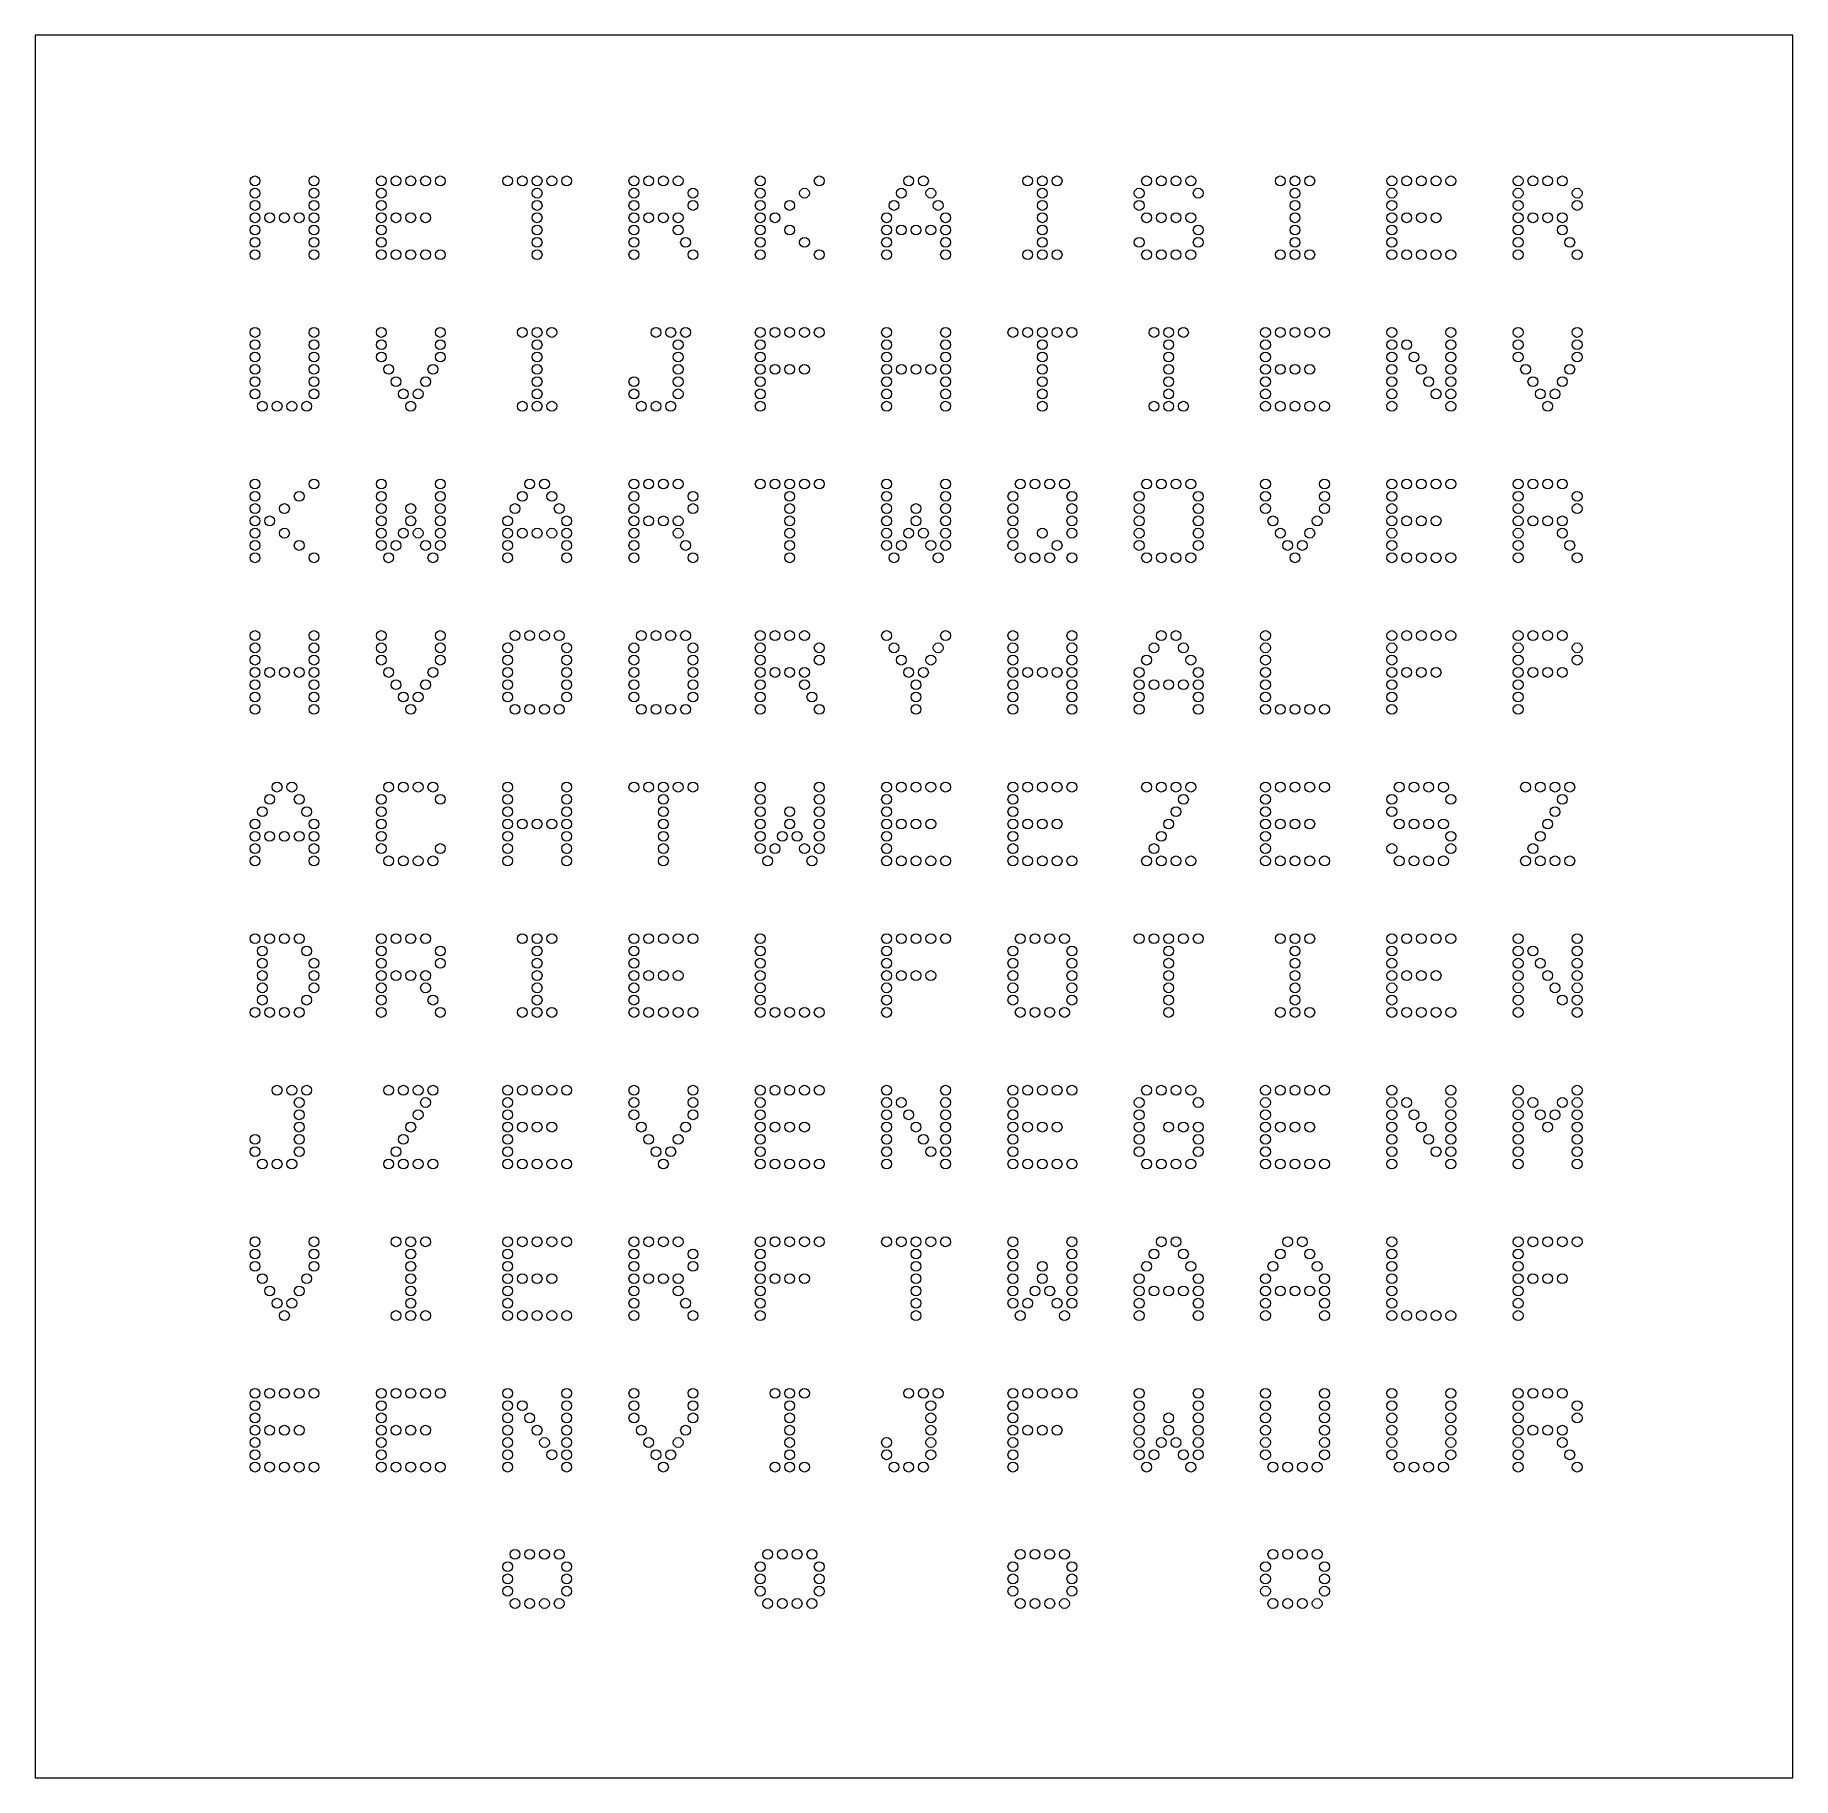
# Model space of a CAD drawing. Header units: millimetres. Extents: x -116 to 116, y -116 to 114.
import ezdxf

# ---------------------------------------------------------------- set-up
doc = ezdxf.new("R2010")
doc.units = ezdxf.units.MM
doc.header["$MEASUREMENT"] = 0
doc.layers.add('Laag 1', color=7, linetype='Continuous')

msp = doc.modelspace()

# ---------------------------------------------------------------- linework, layer by layer
at = {"layer": 'Laag 1', "color": 250, "lineweight": 20}
msp.add_lwpolyline([(-116.062, -116.062), (115.9378, -116.062), (115.9378, 113.938), (-116.062, 113.938), (-116.062, -116.062)], close=True, dxfattribs=at)
at = {"layer": 'Laag 1', "color": 250, "lineweight": 9}
for points in [[(-87.6993, 94.7068), (-87.6993, 94.3498), (-87.4072, 94.0577), (-87.0502, 94.0577), (-87.0502, 94.0577), (-86.6932, 94.0577), (-86.4011, 94.3498), (-86.4011, 94.7068), (-86.4011, 94.7068), (-86.4011, 95.0638), (-86.6932, 95.3559), (-87.0502, 95.3559), (-87.0502, 95.3559), (-87.4072, 95.3559), (-87.6993, 95.0638), (-87.6993, 94.7068)], [(-79.91, 94.7068), (-79.91, 94.3498), (-79.6179, 94.0577), (-79.2608, 94.0577), (-79.2608, 94.0577), (-78.9038, 94.0577), (-78.6117, 94.3498), (-78.6117, 94.7068), (-78.6117, 94.7068), (-78.6117, 95.0638), (-78.9038, 95.3559), (-79.2608, 95.3559), (-79.2608, 95.3559), (-79.6179, 95.3559), (-79.91, 95.0638), (-79.91, 94.7068)], [(-71.0262, 94.7068), (-71.0262, 94.3498), (-70.7341, 94.0577), (-70.3771, 94.0577), (-70.3771, 94.0577), (-70.0201, 94.0577), (-69.728, 94.3498), (-69.728, 94.7068), (-69.728, 94.7068), (-69.728, 95.0638), (-70.0201, 95.3559), (-70.3771, 95.3559), (-70.3771, 95.3559), (-70.7341, 95.3559), (-71.0262, 95.0638), (-71.0262, 94.7068)], [(-69.0789, 94.7068), (-69.0789, 94.3498), (-68.7868, 94.0577), (-68.4298, 94.0577), (-68.4298, 94.0577), (-68.0727, 94.0577), (-67.7806, 94.3498), (-67.7806, 94.7068), (-67.7806, 94.7068), (-67.7806, 95.0638), (-68.0727, 95.3559), (-68.4298, 95.3559), (-68.4298, 95.3559), (-68.7868, 95.3559), (-69.0789, 95.0638), (-69.0789, 94.7068)], [(-67.1315, 94.7068), (-67.1315, 94.3498), (-66.8394, 94.0577), (-66.4824, 94.0577), (-66.4824, 94.0577), (-66.1254, 94.0577), (-65.8333, 94.3498), (-65.8333, 94.7068), (-65.8333, 94.7068), (-65.8333, 95.0638), (-66.1254, 95.3559), (-66.4824, 95.3559), (-66.4824, 95.3559), (-66.8394, 95.3559), (-67.1315, 95.0638), (-67.1315, 94.7068)], [(-65.1842, 94.7068), (-65.1842, 94.3498), (-64.8921, 94.0577), (-64.5351, 94.0577), (-64.5351, 94.0577), (-64.1781, 94.0577), (-63.886, 94.3498), (-63.886, 94.7068), (-63.886, 94.7068), (-63.886, 95.0638), (-64.1781, 95.3559), (-64.5351, 95.3559), (-64.5351, 95.3559), (-64.8921, 95.3559), (-65.1842, 95.0638), (-65.1842, 94.7068)], [(-63.2369, 94.7068), (-63.2369, 94.3498), (-62.9448, 94.0577), (-62.5877, 94.0577), (-62.5877, 94.0577), (-62.2307, 94.0577), (-61.9386, 94.3498), (-61.9386, 94.7068), (-61.9386, 94.7068), (-61.9386, 95.0638), (-62.2307, 95.3559), (-62.5877, 95.3559), (-62.5877, 95.3559), (-62.9448, 95.3559), (-63.2369, 95.0638), (-63.2369, 94.7068)], [(-54.3531, 94.7068), (-54.3531, 94.3498), (-54.061, 94.0577), (-53.704, 94.0577), (-53.704, 94.0577), (-53.347, 94.0577), (-53.0549, 94.3498), (-53.0549, 94.7068), (-53.0549, 94.7068), (-53.0549, 95.0638), (-53.347, 95.3559), (-53.704, 95.3559), (-53.704, 95.3559), (-54.061, 95.3559), (-54.3531, 95.0638), (-54.3531, 94.7068)], [(-52.4058, 94.7068), (-52.4058, 94.3498), (-52.1137, 94.0577), (-51.7567, 94.0577), (-51.7567, 94.0577), (-51.3996, 94.0577), (-51.1075, 94.3498), (-51.1075, 94.7068), (-51.1075, 94.7068), (-51.1075, 95.0638), (-51.3996, 95.3559), (-51.7567, 95.3559), (-51.7567, 95.3559), (-52.1137, 95.3559), (-52.4058, 95.0638), (-52.4058, 94.7068)], [(-50.4584, 94.7068), (-50.4584, 94.3498), (-50.1663, 94.0577), (-49.8093, 94.0577), (-49.8093, 94.0577), (-49.4523, 94.0577), (-49.1602, 94.3498), (-49.1602, 94.7068), (-49.1602, 94.7068), (-49.1602, 95.0638), (-49.4523, 95.3559), (-49.8093, 95.3559), (-49.8093, 95.3559), (-50.1663, 95.3559), (-50.4584, 95.0638), (-50.4584, 94.7068)], [(-48.5111, 94.7068), (-48.5111, 94.3498), (-48.219, 94.0577), (-47.862, 94.0577), (-47.862, 94.0577), (-47.505, 94.0577), (-47.2129, 94.3498), (-47.2129, 94.7068), (-47.2129, 94.7068), (-47.2129, 95.0638), (-47.505, 95.3559), (-47.862, 95.3559), (-47.862, 95.3559), (-48.219, 95.3559), (-48.5111, 95.0638), (-48.5111, 94.7068)], [(-46.5638, 94.7068), (-46.5638, 94.3498), (-46.2717, 94.0577), (-45.9146, 94.0577), (-45.9146, 94.0577), (-45.5576, 94.0577), (-45.2655, 94.3498), (-45.2655, 94.7068), (-45.2655, 94.7068), (-45.2655, 95.0638), (-45.5576, 95.3559), (-45.9146, 95.3559), (-45.9146, 95.3559), (-46.2717, 95.3559), (-46.5638, 95.0638), (-46.5638, 94.7068)], [(-37.68, 94.7068), (-37.68, 94.3498), (-37.3879, 94.0577), (-37.0309, 94.0577), (-37.0309, 94.0577), (-36.6739, 94.0577), (-36.3818, 94.3498), (-36.3818, 94.7068), (-36.3818, 94.7068), (-36.3818, 95.0638), (-36.6739, 95.3559), (-37.0309, 95.3559), (-37.0309, 95.3559), (-37.3879, 95.3559), (-37.68, 95.0638), (-37.68, 94.7068)], [(-35.7327, 94.7068), (-35.7327, 94.3498), (-35.4406, 94.0577), (-35.0836, 94.0577), (-35.0836, 94.0577), (-34.7265, 94.0577), (-34.4344, 94.3498), (-34.4344, 94.7068), (-34.4344, 94.7068), (-34.4344, 95.0638), (-34.7265, 95.3559), (-35.0836, 95.3559), (-35.0836, 95.3559), (-35.4406, 95.3559), (-35.7327, 95.0638), (-35.7327, 94.7068)], [(-33.7853, 94.7068), (-33.7853, 94.3498), (-33.4932, 94.0577), (-33.1362, 94.0577), (-33.1362, 94.0577), (-32.7792, 94.0577), (-32.4871, 94.3498), (-32.4871, 94.7068), (-32.4871, 94.7068), (-32.4871, 95.0638), (-32.7792, 95.3559), (-33.1362, 95.3559), (-33.1362, 95.3559), (-33.4932, 95.3559), (-33.7853, 95.0638), (-33.7853, 94.7068)], [(-31.838, 94.7068), (-31.838, 94.3498), (-31.5459, 94.0577), (-31.1889, 94.0577), (-31.1889, 94.0577), (-30.8319, 94.0577), (-30.5398, 94.3498), (-30.5398, 94.7068), (-30.5398, 94.7068), (-30.5398, 95.0638), (-30.8319, 95.3559), (-31.1889, 95.3559), (-31.1889, 95.3559), (-31.5459, 95.3559), (-31.838, 95.0638), (-31.838, 94.7068)], [(-21.0069, 94.7068), (-21.0069, 94.3498), (-20.7148, 94.0577), (-20.3578, 94.0577), (-20.3578, 94.0577), (-20.0008, 94.0577), (-19.7087, 94.3498), (-19.7087, 94.7068), (-19.7087, 94.7068), (-19.7087, 95.0638), (-20.0008, 95.3559), (-20.3578, 95.3559), (-20.3578, 95.3559), (-20.7148, 95.3559), (-21.0069, 95.0638), (-21.0069, 94.7068)], [(-13.2176, 94.7068), (-13.2176, 94.3498), (-12.9255, 94.0577), (-12.5684, 94.0577), (-12.5684, 94.0577), (-12.2114, 94.0577), (-11.9193, 94.3498), (-11.9193, 94.7068), (-11.9193, 94.7068), (-11.9193, 95.0638), (-12.2114, 95.3559), (-12.5684, 95.3559), (-12.5684, 95.3559), (-12.9255, 95.3559), (-13.2176, 95.0638), (-13.2176, 94.7068)], [(-1.4128, 94.7068), (-1.4128, 94.3498), (-1.1207, 94.0577), (-0.7637, 94.0577), (-0.7637, 94.0577), (-0.4067, 94.0577), (-0.1146, 94.3498), (-0.1146, 94.7068), (-0.1146, 94.7068), (-0.1146, 95.0638), (-0.4067, 95.3559), (-0.7637, 95.3559), (-0.7637, 95.3559), (-1.1207, 95.3559), (-1.4128, 95.0638), (-1.4128, 94.7068)], [(0.5345, 94.7068), (0.5345, 94.3498), (0.8266, 94.0577), (1.1837, 94.0577), (1.1837, 94.0577), (1.5407, 94.0577), (1.8328, 94.3498), (1.8328, 94.7068), (1.8328, 94.7068), (1.8328, 95.0638), (1.5407, 95.3559), (1.1837, 95.3559), (1.1837, 95.3559), (0.8266, 95.3559), (0.5345, 95.0638), (0.5345, 94.7068)], [(14.2866, 94.7068), (14.2866, 94.3498), (14.5787, 94.0577), (14.9357, 94.0577), (14.9357, 94.0577), (15.2928, 94.0577), (15.5849, 94.3498), (15.5849, 94.7068), (15.5849, 94.7068), (15.5849, 95.0638), (15.2928, 95.3559), (14.9357, 95.3559), (14.9357, 95.3559), (14.5787, 95.3559), (14.2866, 95.0638), (14.2866, 94.7068)], [(16.234, 94.7068), (16.234, 94.3498), (16.5261, 94.0577), (16.8831, 94.0577), (16.8831, 94.0577), (17.2401, 94.0577), (17.5322, 94.3498), (17.5322, 94.7068), (17.5322, 94.7068), (17.5322, 95.0638), (17.2401, 95.3559), (16.8831, 95.3559), (16.8831, 95.3559), (16.5261, 95.3559), (16.234, 95.0638), (16.234, 94.7068)], [(18.1813, 94.7068), (18.1813, 94.3498), (18.4734, 94.0577), (18.8304, 94.0577), (18.8304, 94.0577), (19.1874, 94.0577), (19.4795, 94.3498), (19.4795, 94.7068), (19.4795, 94.7068), (19.4795, 95.0638), (19.1874, 95.3559), (18.8304, 95.3559), (18.8304, 95.3559), (18.4734, 95.3559), (18.1813, 95.0638), (18.1813, 94.7068)], [(29.9861, 94.7068), (29.9861, 94.3498), (30.2782, 94.0577), (30.6352, 94.0577), (30.6352, 94.0577), (30.9922, 94.0577), (31.2843, 94.3498), (31.2843, 94.7068), (31.2843, 94.7068), (31.2843, 95.0638), (30.9922, 95.3559), (30.6352, 95.3559), (30.6352, 95.3559), (30.2782, 95.3559), (29.9861, 95.0638), (29.9861, 94.7068)], [(31.9334, 94.7068), (31.9334, 94.3498), (32.2255, 94.0577), (32.5825, 94.0577), (32.5825, 94.0577), (32.9395, 94.0577), (33.2316, 94.3498), (33.2316, 94.7068), (33.2316, 94.7068), (33.2316, 95.0638), (32.9395, 95.3559), (32.5825, 95.3559), (32.5825, 95.3559), (32.2255, 95.3559), (31.9334, 95.0638), (31.9334, 94.7068)], [(33.8807, 94.7068), (33.8807, 94.3498), (34.1728, 94.0577), (34.5299, 94.0577), (34.5299, 94.0577), (34.8869, 94.0577), (35.179, 94.3498), (35.179, 94.7068), (35.179, 94.7068), (35.179, 95.0638), (34.8869, 95.3559), (34.5299, 95.3559), (34.5299, 95.3559), (34.1728, 95.3559), (33.8807, 95.0638), (33.8807, 94.7068)], [(35.8281, 94.7068), (35.8281, 94.3498), (36.1202, 94.0577), (36.4772, 94.0577), (36.4772, 94.0577), (36.8342, 94.0577), (37.1263, 94.3498), (37.1263, 94.7068), (37.1263, 94.7068), (37.1263, 95.0638), (36.8342, 95.3559), (36.4772, 95.3559), (36.4772, 95.3559), (36.1202, 95.3559), (35.8281, 95.0638), (35.8281, 94.7068)], [(47.6328, 94.7068), (47.6328, 94.3498), (47.9249, 94.0577), (48.2819, 94.0577), (48.2819, 94.0577), (48.639, 94.0577), (48.9311, 94.3498), (48.9311, 94.7068), (48.9311, 94.7068), (48.9311, 95.0638), (48.639, 95.3559), (48.2819, 95.3559), (48.2819, 95.3559), (47.9249, 95.3559), (47.6328, 95.0638), (47.6328, 94.7068)], [(49.5802, 94.7068), (49.5802, 94.3498), (49.8723, 94.0577), (50.2293, 94.0577), (50.2293, 94.0577), (50.5863, 94.0577), (50.8784, 94.3498), (50.8784, 94.7068), (50.8784, 94.7068), (50.8784, 95.0638), (50.5863, 95.3559), (50.2293, 95.3559), (50.2293, 95.3559), (49.8723, 95.3559), (49.5802, 95.0638), (49.5802, 94.7068)], [(51.5275, 94.7068), (51.5275, 94.3498), (51.8196, 94.0577), (52.1766, 94.0577), (52.1766, 94.0577), (52.5336, 94.0577), (52.8257, 94.3498), (52.8257, 94.7068), (52.8257, 94.7068), (52.8257, 95.0638), (52.5336, 95.3559), (52.1766, 95.3559), (52.1766, 95.3559), (51.8196, 95.3559), (51.5275, 95.0638), (51.5275, 94.7068)], [(62.3586, 94.7068), (62.3586, 94.3498), (62.6507, 94.0577), (63.0077, 94.0577), (63.0077, 94.0577), (63.3647, 94.0577), (63.6568, 94.3498), (63.6568, 94.7068), (63.6568, 94.7068), (63.6568, 95.0638), (63.3647, 95.3559), (63.0077, 95.3559), (63.0077, 95.3559), (62.6507, 95.3559), (62.3586, 95.0638), (62.3586, 94.7068)], [(64.3059, 94.7068), (64.3059, 94.3498), (64.598, 94.0577), (64.955, 94.0577), (64.955, 94.0577), (65.3121, 94.0577), (65.6042, 94.3498), (65.6042, 94.7068), (65.6042, 94.7068), (65.6042, 95.0638), (65.3121, 95.3559), (64.955, 95.3559), (64.955, 95.3559), (64.598, 95.3559), (64.3059, 95.0638), (64.3059, 94.7068)], [(66.2533, 94.7068), (66.2533, 94.3498), (66.5454, 94.0577), (66.9024, 94.0577), (66.9024, 94.0577), (67.2594, 94.0577), (67.5515, 94.3498), (67.5515, 94.7068), (67.5515, 94.7068), (67.5515, 95.0638), (67.2594, 95.3559), (66.9024, 95.3559), (66.9024, 95.3559), (66.5454, 95.3559), (66.2533, 95.0638), (66.2533, 94.7068)], [(68.2006, 94.7068), (68.2006, 94.3498), (68.4927, 94.0577), (68.8497, 94.0577), (68.8497, 94.0577), (69.2067, 94.0577), (69.4988, 94.3498), (69.4988, 94.7068), (69.4988, 94.7068), (69.4988, 95.0638), (69.2067, 95.3559), (68.8497, 95.3559), (68.8497, 95.3559), (68.4927, 95.3559), (68.2006, 95.0638), (68.2006, 94.7068)], [(70.1479, 94.7068), (70.1479, 94.3498), (70.44, 94.0577), (70.7971, 94.0577), (70.7971, 94.0577), (71.1541, 94.0577), (71.4462, 94.3498), (71.4462, 94.7068), (71.4462, 94.7068), (71.4462, 95.0638), (71.1541, 95.3559), (70.7971, 95.3559), (70.7971, 95.3559), (70.44, 95.3559), (70.1479, 95.0638), (70.1479, 94.7068)], [(79.0317, 94.7068), (79.0317, 94.3498), (79.3238, 94.0577), (79.6808, 94.0577), (79.6808, 94.0577), (80.0378, 94.0577), (80.3299, 94.3498), (80.3299, 94.7068), (80.3299, 94.7068), (80.3299, 95.0638), (80.0378, 95.3559), (79.6808, 95.3559), (79.6808, 95.3559), (79.3238, 95.3559), (79.0317, 95.0638), (79.0317, 94.7068)], [(80.979, 94.7068), (80.979, 94.3498), (81.2711, 94.0577), (81.6281, 94.0577), (81.6281, 94.0577), (81.9852, 94.0577), (82.2773, 94.3498), (82.2773, 94.7068), (82.2773, 94.7068), (82.2773, 95.0638), (81.9852, 95.3559), (81.6281, 95.3559), (81.6281, 95.3559), (81.2711, 95.3559), (80.979, 95.0638), (80.979, 94.7068)], [(82.9264, 94.7068), (82.9264, 94.3498), (83.2185, 94.0577), (83.5755, 94.0577), (83.5755, 94.0577), (83.9325, 94.0577), (84.2246, 94.3498), (84.2246, 94.7068), (84.2246, 94.7068), (84.2246, 95.0638), (83.9325, 95.3559), (83.5755, 95.3559), (83.5755, 95.3559), (83.2185, 95.3559), (82.9264, 95.0638), (82.9264, 94.7068)], [(84.8737, 94.7068), (84.8737, 94.3498), (85.1658, 94.0577), (85.5228, 94.0577), (85.5228, 94.0577), (85.8798, 94.0577), (86.1719, 94.3498), (86.1719, 94.7068), (86.1719, 94.7068), (86.1719, 95.0638), (85.8798, 95.3559), (85.5228, 95.3559), (85.5228, 95.3559), (85.1658, 95.3559), (84.8737, 95.0638), (84.8737, 94.7068)], [(-87.6993, 93.084), (-87.6993, 92.727), (-87.4072, 92.4349), (-87.0502, 92.4349), (-87.0502, 92.4349), (-86.6932, 92.4349), (-86.4011, 92.727), (-86.4011, 93.084), (-86.4011, 93.084), (-86.4011, 93.441), (-86.6932, 93.7331), (-87.0502, 93.7331), (-87.0502, 93.7331), (-87.4072, 93.7331), (-87.6993, 93.441), (-87.6993, 93.084)], [(-79.91, 93.084), (-79.91, 92.727), (-79.6179, 92.4349), (-79.2608, 92.4349), (-79.2608, 92.4349), (-78.9038, 92.4349), (-78.6117, 92.727), (-78.6117, 93.084), (-78.6117, 93.084), (-78.6117, 93.441), (-78.9038, 93.7331), (-79.2608, 93.7331), (-79.2608, 93.7331), (-79.6179, 93.7331), (-79.91, 93.441), (-79.91, 93.084)], [(-71.0262, 93.084), (-71.0262, 92.727), (-70.7341, 92.4349), (-70.3771, 92.4349), (-70.3771, 92.4349), (-70.0201, 92.4349), (-69.728, 92.727), (-69.728, 93.084), (-69.728, 93.084), (-69.728, 93.441), (-70.0201, 93.7331), (-70.3771, 93.7331), (-70.3771, 93.7331), (-70.7341, 93.7331), (-71.0262, 93.441), (-71.0262, 93.084)], [(-50.4584, 93.084), (-50.4584, 92.727), (-50.1663, 92.4349), (-49.8093, 92.4349), (-49.8093, 92.4349), (-49.4523, 92.4349), (-49.1602, 92.727), (-49.1602, 93.084), (-49.1602, 93.084), (-49.1602, 93.441), (-49.4523, 93.7331), (-49.8093, 93.7331), (-49.8093, 93.7331), (-50.1663, 93.7331), (-50.4584, 93.441), (-50.4584, 93.084)], [(-37.68, 93.084), (-37.68, 92.727), (-37.3879, 92.4349), (-37.0309, 92.4349), (-37.0309, 92.4349), (-36.6739, 92.4349), (-36.3818, 92.727), (-36.3818, 93.084), (-36.3818, 93.084), (-36.3818, 93.441), (-36.6739, 93.7331), (-37.0309, 93.7331), (-37.0309, 93.7331), (-37.3879, 93.7331), (-37.68, 93.441), (-37.68, 93.084)], [(-29.8907, 93.084), (-29.8907, 92.727), (-29.5986, 92.4349), (-29.2415, 92.4349), (-29.2415, 92.4349), (-28.8845, 92.4349), (-28.5924, 92.727), (-28.5924, 93.084), (-28.5924, 93.084), (-28.5924, 93.441), (-28.8845, 93.7331), (-29.2415, 93.7331), (-29.2415, 93.7331), (-29.5986, 93.7331), (-29.8907, 93.441), (-29.8907, 93.084)], [(-21.0069, 93.084), (-21.0069, 92.727), (-20.7148, 92.4349), (-20.3578, 92.4349), (-20.3578, 92.4349), (-20.0008, 92.4349), (-19.7087, 92.727), (-19.7087, 93.084), (-19.7087, 93.084), (-19.7087, 93.441), (-20.0008, 93.7331), (-20.3578, 93.7331), (-20.3578, 93.7331), (-20.7148, 93.7331), (-21.0069, 93.441), (-21.0069, 93.084)], [(-15.1649, 93.084), (-15.1649, 92.727), (-14.8728, 92.4349), (-14.5158, 92.4349), (-14.5158, 92.4349), (-14.1588, 92.4349), (-13.8667, 92.727), (-13.8667, 93.084), (-13.8667, 93.084), (-13.8667, 93.441), (-14.1588, 93.7331), (-14.5158, 93.7331), (-14.5158, 93.7331), (-14.8728, 93.7331), (-15.1649, 93.441), (-15.1649, 93.084)], [(-2.3865, 93.084), (-2.3865, 92.727), (-2.0944, 92.4349), (-1.7374, 92.4349), (-1.7374, 92.4349), (-1.3803, 92.4349), (-1.0882, 92.727), (-1.0882, 93.084), (-1.0882, 93.084), (-1.0882, 93.441), (-1.3803, 93.7331), (-1.7374, 93.7331), (-1.7374, 93.7331), (-2.0944, 93.7331), (-2.3865, 93.441), (-2.3865, 93.084)], [(1.5082, 93.084), (1.5082, 92.727), (1.8003, 92.4349), (2.1573, 92.4349), (2.1573, 92.4349), (2.5143, 92.4349), (2.8064, 92.727), (2.8064, 93.084), (2.8064, 93.084), (2.8064, 93.441), (2.5143, 93.7331), (2.1573, 93.7331), (2.1573, 93.7331), (1.8003, 93.7331), (1.5082, 93.441), (1.5082, 93.084)], [(16.234, 93.084), (16.234, 92.727), (16.5261, 92.4349), (16.8831, 92.4349), (16.8831, 92.4349), (17.2401, 92.4349), (17.5322, 92.727), (17.5322, 93.084), (17.5322, 93.084), (17.5322, 93.441), (17.2401, 93.7331), (16.8831, 93.7331), (16.8831, 93.7331), (16.5261, 93.7331), (16.234, 93.441), (16.234, 93.084)], [(29.0124, 93.084), (29.0124, 92.727), (29.3045, 92.4349), (29.6615, 92.4349), (29.6615, 92.4349), (30.0185, 92.4349), (30.3106, 92.727), (30.3106, 93.084), (30.3106, 93.084), (30.3106, 93.441), (30.0185, 93.7331), (29.6615, 93.7331), (29.6615, 93.7331), (29.3045, 93.7331), (29.0124, 93.441), (29.0124, 93.084)], [(36.8017, 93.084), (36.8017, 92.727), (37.0938, 92.4349), (37.4509, 92.4349), (37.4509, 92.4349), (37.8079, 92.4349), (38.1, 92.727), (38.1, 93.084), (38.1, 93.084), (38.1, 93.441), (37.8079, 93.7331), (37.4509, 93.7331), (37.4509, 93.7331), (37.0938, 93.7331), (36.8017, 93.441), (36.8017, 93.084)], [(49.5802, 93.084), (49.5802, 92.727), (49.8723, 92.4349), (50.2293, 92.4349), (50.2293, 92.4349), (50.5863, 92.4349), (50.8784, 92.727), (50.8784, 93.084), (50.8784, 93.084), (50.8784, 93.441), (50.5863, 93.7331), (50.2293, 93.7331), (50.2293, 93.7331), (49.8723, 93.7331), (49.5802, 93.441), (49.5802, 93.084)], [(62.3586, 93.084), (62.3586, 92.727), (62.6507, 92.4349), (63.0077, 92.4349), (63.0077, 92.4349), (63.3647, 92.4349), (63.6568, 92.727), (63.6568, 93.084), (63.6568, 93.084), (63.6568, 93.441), (63.3647, 93.7331), (63.0077, 93.7331), (63.0077, 93.7331), (62.6507, 93.7331), (62.3586, 93.441), (62.3586, 93.084)], [(79.0317, 93.084), (79.0317, 92.727), (79.3238, 92.4349), (79.6808, 92.4349), (79.6808, 92.4349), (80.0378, 92.4349), (80.3299, 92.727), (80.3299, 93.084), (80.3299, 93.084), (80.3299, 93.441), (80.0378, 93.7331), (79.6808, 93.7331), (79.6808, 93.7331), (79.3238, 93.7331), (79.0317, 93.441), (79.0317, 93.084)], [(86.821, 93.084), (86.821, 92.727), (87.1131, 92.4349), (87.4702, 92.4349), (87.4702, 92.4349), (87.8272, 92.4349), (88.1193, 92.727), (88.1193, 93.084), (88.1193, 93.084), (88.1193, 93.441), (87.8272, 93.7331), (87.4702, 93.7331), (87.4702, 93.7331), (87.1131, 93.7331), (86.821, 93.441), (86.821, 93.084)], [(-87.6993, 91.4612), (-87.6993, 91.1042), (-87.4072, 90.8121), (-87.0502, 90.8121), (-87.0502, 90.8121), (-86.6932, 90.8121), (-86.4011, 91.1042), (-86.4011, 91.4612), (-86.4011, 91.4612), (-86.4011, 91.8182), (-86.6932, 92.1103), (-87.0502, 92.1103), (-87.0502, 92.1103), (-87.4072, 92.1103), (-87.6993, 91.8182), (-87.6993, 91.4612)], [(-87.6993, 89.8385), (-87.6993, 89.4814), (-87.4072, 89.1893), (-87.0502, 89.1893), (-87.0502, 89.1893), (-86.6932, 89.1893), (-86.4011, 89.4814), (-86.4011, 89.8385), (-86.4011, 89.8385), (-86.4011, 90.1955), (-86.6932, 90.4876), (-87.0502, 90.4876), (-87.0502, 90.4876), (-87.4072, 90.4876), (-87.6993, 90.1955), (-87.6993, 89.8385)], [(-85.752, 89.8385), (-85.752, 89.4814), (-85.4599, 89.1893), (-85.1029, 89.1893), (-85.1029, 89.1893), (-84.7458, 89.1893), (-84.4537, 89.4814), (-84.4537, 89.8385), (-84.4537, 89.8385), (-84.4537, 90.1955), (-84.7458, 90.4876), (-85.1029, 90.4876), (-85.1029, 90.4876), (-85.4599, 90.4876), (-85.752, 90.1955), (-85.752, 89.8385)], [(-83.8046, 89.8385), (-83.8046, 89.4814), (-83.5125, 89.1893), (-83.1555, 89.1893), (-83.1555, 89.1893), (-82.7985, 89.1893), (-82.5064, 89.4814), (-82.5064, 89.8385), (-82.5064, 89.8385), (-82.5064, 90.1955), (-82.7985, 90.4876), (-83.1555, 90.4876), (-83.1555, 90.4876), (-83.5125, 90.4876), (-83.8046, 90.1955), (-83.8046, 89.8385)], [(-81.8573, 89.8385), (-81.8573, 89.4814), (-81.5652, 89.1893), (-81.2082, 89.1893), (-81.2082, 89.1893), (-80.8512, 89.1893), (-80.5591, 89.4814), (-80.5591, 89.8385), (-80.5591, 89.8385), (-80.5591, 90.1955), (-80.8512, 90.4876), (-81.2082, 90.4876), (-81.2082, 90.4876), (-81.5652, 90.4876), (-81.8573, 90.1955), (-81.8573, 89.8385)], [(-79.91, 91.4612), (-79.91, 91.1042), (-79.6179, 90.8121), (-79.2608, 90.8121), (-79.2608, 90.8121), (-78.9038, 90.8121), (-78.6117, 91.1042), (-78.6117, 91.4612), (-78.6117, 91.4612), (-78.6117, 91.8182), (-78.9038, 92.1103), (-79.2608, 92.1103), (-79.2608, 92.1103), (-79.6179, 92.1103), (-79.91, 91.8182), (-79.91, 91.4612)], [(-79.91, 89.8385), (-79.91, 89.4814), (-79.6179, 89.1893), (-79.2608, 89.1893), (-79.2608, 89.1893), (-78.9038, 89.1893), (-78.6117, 89.4814), (-78.6117, 89.8385), (-78.6117, 89.8385), (-78.6117, 90.1955), (-78.9038, 90.4876), (-79.2608, 90.4876), (-79.2608, 90.4876), (-79.6179, 90.4876), (-79.91, 90.1955), (-79.91, 89.8385)], [(-71.0262, 91.4612), (-71.0262, 91.1042), (-70.7341, 90.8121), (-70.3771, 90.8121), (-70.3771, 90.8121), (-70.0201, 90.8121), (-69.728, 91.1042), (-69.728, 91.4612), (-69.728, 91.4612), (-69.728, 91.8182), (-70.0201, 92.1103), (-70.3771, 92.1103), (-70.3771, 92.1103), (-70.7341, 92.1103), (-71.0262, 91.8182), (-71.0262, 91.4612)], [(-71.0262, 89.8385), (-71.0262, 89.4814), (-70.7341, 89.1893), (-70.3771, 89.1893), (-70.3771, 89.1893), (-70.0201, 89.1893), (-69.728, 89.4814), (-69.728, 89.8385), (-69.728, 89.8385), (-69.728, 90.1955), (-70.0201, 90.4876), (-70.3771, 90.4876), (-70.3771, 90.4876), (-70.7341, 90.4876), (-71.0262, 90.1955), (-71.0262, 89.8385)], [(-69.0789, 89.8385), (-69.0789, 89.4814), (-68.7868, 89.1893), (-68.4298, 89.1893), (-68.4298, 89.1893), (-68.0727, 89.1893), (-67.7806, 89.4814), (-67.7806, 89.8385), (-67.7806, 89.8385), (-67.7806, 90.1955), (-68.0727, 90.4876), (-68.4298, 90.4876), (-68.4298, 90.4876), (-68.7868, 90.4876), (-69.0789, 90.1955), (-69.0789, 89.8385)], [(-67.1315, 89.8385), (-67.1315, 89.4814), (-66.8394, 89.1893), (-66.4824, 89.1893), (-66.4824, 89.1893), (-66.1254, 89.1893), (-65.8333, 89.4814), (-65.8333, 89.8385), (-65.8333, 89.8385), (-65.8333, 90.1955), (-66.1254, 90.4876), (-66.4824, 90.4876), (-66.4824, 90.4876), (-66.8394, 90.4876), (-67.1315, 90.1955), (-67.1315, 89.8385)], [(-65.1842, 89.8385), (-65.1842, 89.4814), (-64.8921, 89.1893), (-64.5351, 89.1893), (-64.5351, 89.1893), (-64.1781, 89.1893), (-63.886, 89.4814), (-63.886, 89.8385), (-63.886, 89.8385), (-63.886, 90.1955), (-64.1781, 90.4876), (-64.5351, 90.4876), (-64.5351, 90.4876), (-64.8921, 90.4876), (-65.1842, 90.1955), (-65.1842, 89.8385)], [(-50.4584, 91.4612), (-50.4584, 91.1042), (-50.1663, 90.8121), (-49.8093, 90.8121), (-49.8093, 90.8121), (-49.4523, 90.8121), (-49.1602, 91.1042), (-49.1602, 91.4612), (-49.1602, 91.4612), (-49.1602, 91.8182), (-49.4523, 92.1103), (-49.8093, 92.1103), (-49.8093, 92.1103), (-50.1663, 92.1103), (-50.4584, 91.8182), (-50.4584, 91.4612)], [(-50.4584, 89.8385), (-50.4584, 89.4814), (-50.1663, 89.1893), (-49.8093, 89.1893), (-49.8093, 89.1893), (-49.4523, 89.1893), (-49.1602, 89.4814), (-49.1602, 89.8385), (-49.1602, 89.8385), (-49.1602, 90.1955), (-49.4523, 90.4876), (-49.8093, 90.4876), (-49.8093, 90.4876), (-50.1663, 90.4876), (-50.4584, 90.1955), (-50.4584, 89.8385)], [(-37.68, 91.4612), (-37.68, 91.1042), (-37.3879, 90.8121), (-37.0309, 90.8121), (-37.0309, 90.8121), (-36.6739, 90.8121), (-36.3818, 91.1042), (-36.3818, 91.4612), (-36.3818, 91.4612), (-36.3818, 91.8182), (-36.6739, 92.1103), (-37.0309, 92.1103), (-37.0309, 92.1103), (-37.3879, 92.1103), (-37.68, 91.8182), (-37.68, 91.4612)], [(-37.68, 89.8385), (-37.68, 89.4814), (-37.3879, 89.1893), (-37.0309, 89.1893), (-37.0309, 89.1893), (-36.6739, 89.1893), (-36.3818, 89.4814), (-36.3818, 89.8385), (-36.3818, 89.8385), (-36.3818, 90.1955), (-36.6739, 90.4876), (-37.0309, 90.4876), (-37.0309, 90.4876), (-37.3879, 90.4876), (-37.68, 90.1955), (-37.68, 89.8385)], [(-35.7327, 89.8385), (-35.7327, 89.4814), (-35.4406, 89.1893), (-35.0836, 89.1893), (-35.0836, 89.1893), (-34.7265, 89.1893), (-34.4344, 89.4814), (-34.4344, 89.8385), (-34.4344, 89.8385), (-34.4344, 90.1955), (-34.7265, 90.4876), (-35.0836, 90.4876), (-35.0836, 90.4876), (-35.4406, 90.4876), (-35.7327, 90.1955), (-35.7327, 89.8385)], [(-33.7853, 89.8385), (-33.7853, 89.4814), (-33.4932, 89.1893), (-33.1362, 89.1893), (-33.1362, 89.1893), (-32.7792, 89.1893), (-32.4871, 89.4814), (-32.4871, 89.8385), (-32.4871, 89.8385), (-32.4871, 90.1955), (-32.7792, 90.4876), (-33.1362, 90.4876), (-33.1362, 90.4876), (-33.4932, 90.4876), (-33.7853, 90.1955), (-33.7853, 89.8385)], [(-31.838, 89.8385), (-31.838, 89.4814), (-31.5459, 89.1893), (-31.1889, 89.1893), (-31.1889, 89.1893), (-30.8319, 89.1893), (-30.5398, 89.4814), (-30.5398, 89.8385), (-30.5398, 89.8385), (-30.5398, 90.1955), (-30.8319, 90.4876), (-31.1889, 90.4876), (-31.1889, 90.4876), (-31.5459, 90.4876), (-31.838, 90.1955), (-31.838, 89.8385)], [(-29.8907, 91.4612), (-29.8907, 91.1042), (-29.5986, 90.8121), (-29.2415, 90.8121), (-29.2415, 90.8121), (-28.8845, 90.8121), (-28.5924, 91.1042), (-28.5924, 91.4612), (-28.5924, 91.4612), (-28.5924, 91.8182), (-28.8845, 92.1103), (-29.2415, 92.1103), (-29.2415, 92.1103), (-29.5986, 92.1103), (-29.8907, 91.8182), (-29.8907, 91.4612)], [(-21.0069, 91.4612), (-21.0069, 91.1042), (-20.7148, 90.8121), (-20.3578, 90.8121), (-20.3578, 90.8121), (-20.0008, 90.8121), (-19.7087, 91.1042), (-19.7087, 91.4612), (-19.7087, 91.4612), (-19.7087, 91.8182), (-20.0008, 92.1103), (-20.3578, 92.1103), (-20.3578, 92.1103), (-20.7148, 92.1103), (-21.0069, 91.8182), (-21.0069, 91.4612)], [(-21.0069, 89.8385), (-21.0069, 89.4814), (-20.7148, 89.1893), (-20.3578, 89.1893), (-20.3578, 89.1893), (-20.0008, 89.1893), (-19.7087, 89.4814), (-19.7087, 89.8385), (-19.7087, 89.8385), (-19.7087, 90.1955), (-20.0008, 90.4876), (-20.3578, 90.4876), (-20.3578, 90.4876), (-20.7148, 90.4876), (-21.0069, 90.1955), (-21.0069, 89.8385)], [(-19.0596, 89.8385), (-19.0596, 89.4814), (-18.7675, 89.1893), (-18.4105, 89.1893), (-18.4105, 89.1893), (-18.0534, 89.1893), (-17.7613, 89.4814), (-17.7613, 89.8385), (-17.7613, 89.8385), (-17.7613, 90.1955), (-18.0534, 90.4876), (-18.4105, 90.4876), (-18.4105, 90.4876), (-18.7675, 90.4876), (-19.0596, 90.1955), (-19.0596, 89.8385)], [(-17.1122, 91.4612), (-17.1122, 91.1042), (-16.8201, 90.8121), (-16.4631, 90.8121), (-16.4631, 90.8121), (-16.1061, 90.8121), (-15.814, 91.1042), (-15.814, 91.4612), (-15.814, 91.4612), (-15.814, 91.8182), (-16.1061, 92.1103), (-16.4631, 92.1103), (-16.4631, 92.1103), (-16.8201, 92.1103), (-17.1122, 91.8182), (-17.1122, 91.4612)], [(-4.3338, 89.8385), (-4.3338, 89.4814), (-4.0417, 89.1893), (-3.6847, 89.1893), (-3.6847, 89.1893), (-3.3277, 89.1893), (-3.0356, 89.4814), (-3.0356, 89.8385), (-3.0356, 89.8385), (-3.0356, 90.1955), (-3.3277, 90.4876), (-3.6847, 90.4876), (-3.6847, 90.4876), (-4.0417, 90.4876), (-4.3338, 90.1955), (-4.3338, 89.8385)], [(-3.3601, 91.4612), (-3.3601, 91.1042), (-3.068, 90.8121), (-2.711, 90.8121), (-2.711, 90.8121), (-2.354, 90.8121), (-2.0619, 91.1042), (-2.0619, 91.4612), (-2.0619, 91.4612), (-2.0619, 91.8182), (-2.354, 92.1103), (-2.711, 92.1103), (-2.711, 92.1103), (-3.068, 92.1103), (-3.3601, 91.8182), (-3.3601, 91.4612)], [(2.4819, 91.4612), (2.4819, 91.1042), (2.774, 90.8121), (3.131, 90.8121), (3.131, 90.8121), (3.488, 90.8121), (3.7801, 91.1042), (3.7801, 91.4612), (3.7801, 91.4612), (3.7801, 91.8182), (3.488, 92.1103), (3.131, 92.1103), (3.131, 92.1103), (2.774, 92.1103), (2.4819, 91.8182), (2.4819, 91.4612)], [(3.4555, 89.8385), (3.4555, 89.4814), (3.7476, 89.1893), (4.1047, 89.1893), (4.1047, 89.1893), (4.4617, 89.1893), (4.7538, 89.4814), (4.7538, 89.8385), (4.7538, 89.8385), (4.7538, 90.1955), (4.4617, 90.4876), (4.1047, 90.4876), (4.1047, 90.4876), (3.7476, 90.4876), (3.4555, 90.1955), (3.4555, 89.8385)], [(16.234, 91.4612), (16.234, 91.1042), (16.5261, 90.8121), (16.8831, 90.8121), (16.8831, 90.8121), (17.2401, 90.8121), (17.5322, 91.1042), (17.5322, 91.4612), (17.5322, 91.4612), (17.5322, 91.8182), (17.2401, 92.1103), (16.8831, 92.1103), (16.8831, 92.1103), (16.5261, 92.1103), (16.234, 91.8182), (16.234, 91.4612)], [(16.234, 89.8385), (16.234, 89.4814), (16.5261, 89.1893), (16.8831, 89.1893), (16.8831, 89.1893), (17.2401, 89.1893), (17.5322, 89.4814), (17.5322, 89.8385), (17.5322, 89.8385), (17.5322, 90.1955), (17.2401, 90.4876), (16.8831, 90.4876), (16.8831, 90.4876), (16.5261, 90.4876), (16.234, 90.1955), (16.234, 89.8385)], [(29.0124, 91.4612), (29.0124, 91.1042), (29.3045, 90.8121), (29.6615, 90.8121), (29.6615, 90.8121), (30.0185, 90.8121), (30.3106, 91.1042), (30.3106, 91.4612), (30.3106, 91.4612), (30.3106, 91.8182), (30.0185, 92.1103), (29.6615, 92.1103), (29.6615, 92.1103), (29.3045, 92.1103), (29.0124, 91.8182), (29.0124, 91.4612)], [(29.9861, 89.8385), (29.9861, 89.4814), (30.2782, 89.1893), (30.6352, 89.1893), (30.6352, 89.1893), (30.9922, 89.1893), (31.2843, 89.4814), (31.2843, 89.8385), (31.2843, 89.8385), (31.2843, 90.1955), (30.9922, 90.4876), (30.6352, 90.4876), (30.6352, 90.4876), (30.2782, 90.4876), (29.9861, 90.1955), (29.9861, 89.8385)], [(31.9334, 89.8385), (31.9334, 89.4814), (32.2255, 89.1893), (32.5825, 89.1893), (32.5825, 89.1893), (32.9395, 89.1893), (33.2316, 89.4814), (33.2316, 89.8385), (33.2316, 89.8385), (33.2316, 90.1955), (32.9395, 90.4876), (32.5825, 90.4876), (32.5825, 90.4876), (32.2255, 90.4876), (31.9334, 90.1955), (31.9334, 89.8385)], [(33.8807, 89.8385), (33.8807, 89.4814), (34.1728, 89.1893), (34.5299, 89.1893), (34.5299, 89.1893), (34.8869, 89.1893), (35.179, 89.4814), (35.179, 89.8385), (35.179, 89.8385), (35.179, 90.1955), (34.8869, 90.4876), (34.5299, 90.4876), (34.5299, 90.4876), (34.1728, 90.4876), (33.8807, 90.1955), (33.8807, 89.8385)], [(35.8281, 89.8385), (35.8281, 89.4814), (36.1202, 89.1893), (36.4772, 89.1893), (36.4772, 89.1893), (36.8342, 89.1893), (37.1263, 89.4814), (37.1263, 89.8385), (37.1263, 89.8385), (37.1263, 90.1955), (36.8342, 90.4876), (36.4772, 90.4876), (36.4772, 90.4876), (36.1202, 90.4876), (35.8281, 90.1955), (35.8281, 89.8385)], [(49.5802, 91.4612), (49.5802, 91.1042), (49.8723, 90.8121), (50.2293, 90.8121), (50.2293, 90.8121), (50.5863, 90.8121), (50.8784, 91.1042), (50.8784, 91.4612), (50.8784, 91.4612), (50.8784, 91.8182), (50.5863, 92.1103), (50.2293, 92.1103), (50.2293, 92.1103), (49.8723, 92.1103), (49.5802, 91.8182), (49.5802, 91.4612)], [(49.5802, 89.8385), (49.5802, 89.4814), (49.8723, 89.1893), (50.2293, 89.1893), (50.2293, 89.1893), (50.5863, 89.1893), (50.8784, 89.4814), (50.8784, 89.8385), (50.8784, 89.8385), (50.8784, 90.1955), (50.5863, 90.4876), (50.2293, 90.4876), (50.2293, 90.4876), (49.8723, 90.4876), (49.5802, 90.1955), (49.5802, 89.8385)], [(62.3586, 91.4612), (62.3586, 91.1042), (62.6507, 90.8121), (63.0077, 90.8121), (63.0077, 90.8121), (63.3647, 90.8121), (63.6568, 91.1042), (63.6568, 91.4612), (63.6568, 91.4612), (63.6568, 91.8182), (63.3647, 92.1103), (63.0077, 92.1103), (63.0077, 92.1103), (62.6507, 92.1103), (62.3586, 91.8182), (62.3586, 91.4612)], [(62.3586, 89.8385), (62.3586, 89.4814), (62.6507, 89.1893), (63.0077, 89.1893), (63.0077, 89.1893), (63.3647, 89.1893), (63.6568, 89.4814), (63.6568, 89.8385), (63.6568, 89.8385), (63.6568, 90.1955), (63.3647, 90.4876), (63.0077, 90.4876), (63.0077, 90.4876), (62.6507, 90.4876), (62.3586, 90.1955), (62.3586, 89.8385)], [(64.3059, 89.8385), (64.3059, 89.4814), (64.598, 89.1893), (64.955, 89.1893), (64.955, 89.1893), (65.3121, 89.1893), (65.6042, 89.4814), (65.6042, 89.8385), (65.6042, 89.8385), (65.6042, 90.1955), (65.3121, 90.4876), (64.955, 90.4876), (64.955, 90.4876), (64.598, 90.4876), (64.3059, 90.1955), (64.3059, 89.8385)], [(66.2533, 89.8385), (66.2533, 89.4814), (66.5454, 89.1893), (66.9024, 89.1893), (66.9024, 89.1893), (67.2594, 89.1893), (67.5515, 89.4814), (67.5515, 89.8385), (67.5515, 89.8385), (67.5515, 90.1955), (67.2594, 90.4876), (66.9024, 90.4876), (66.9024, 90.4876), (66.5454, 90.4876), (66.2533, 90.1955), (66.2533, 89.8385)], [(68.2006, 89.8385), (68.2006, 89.4814), (68.4927, 89.1893), (68.8497, 89.1893), (68.8497, 89.1893), (69.2067, 89.1893), (69.4988, 89.4814), (69.4988, 89.8385), (69.4988, 89.8385), (69.4988, 90.1955), (69.2067, 90.4876), (68.8497, 90.4876), (68.8497, 90.4876), (68.4927, 90.4876), (68.2006, 90.1955), (68.2006, 89.8385)], [(79.0317, 91.4612), (79.0317, 91.1042), (79.3238, 90.8121), (79.6808, 90.8121), (79.6808, 90.8121), (80.0378, 90.8121), (80.3299, 91.1042), (80.3299, 91.4612), (80.3299, 91.4612), (80.3299, 91.8182), (80.0378, 92.1103), (79.6808, 92.1103), (79.6808, 92.1103), (79.3238, 92.1103), (79.0317, 91.8182), (79.0317, 91.4612)], [(79.0317, 89.8385), (79.0317, 89.4814), (79.3238, 89.1893), (79.6808, 89.1893), (79.6808, 89.1893), (80.0378, 89.1893), (80.3299, 89.4814), (80.3299, 89.8385), (80.3299, 89.8385), (80.3299, 90.1955), (80.0378, 90.4876), (79.6808, 90.4876), (79.6808, 90.4876), (79.3238, 90.4876), (79.0317, 90.1955), (79.0317, 89.8385)], [(80.979, 89.8385), (80.979, 89.4814), (81.2711, 89.1893), (81.6281, 89.1893), (81.6281, 89.1893), (81.9852, 89.1893), (82.2773, 89.4814), (82.2773, 89.8385), (82.2773, 89.8385), (82.2773, 90.1955), (81.9852, 90.4876), (81.6281, 90.4876), (81.6281, 90.4876), (81.2711, 90.4876), (80.979, 90.1955), (80.979, 89.8385)], [(82.9264, 89.8385), (82.9264, 89.4814), (83.2185, 89.1893), (83.5755, 89.1893), (83.5755, 89.1893), (83.9325, 89.1893), (84.2246, 89.4814), (84.2246, 89.8385), (84.2246, 89.8385), (84.2246, 90.1955), (83.9325, 90.4876), (83.5755, 90.4876), (83.5755, 90.4876), (83.2185, 90.4876), (82.9264, 90.1955), (82.9264, 89.8385)], [(84.8737, 89.8385), (84.8737, 89.4814), (85.1658, 89.1893), (85.5228, 89.1893), (85.5228, 89.1893), (85.8798, 89.1893), (86.1719, 89.4814), (86.1719, 89.8385), (86.1719, 89.8385), (86.1719, 90.1955), (85.8798, 90.4876), (85.5228, 90.4876), (85.5228, 90.4876), (85.1658, 90.4876), (84.8737, 90.1955), (84.8737, 89.8385)], [(86.821, 91.4612), (86.821, 91.1042), (87.1131, 90.8121), (87.4702, 90.8121), (87.4702, 90.8121), (87.8272, 90.8121), (88.1193, 91.1042), (88.1193, 91.4612), (88.1193, 91.4612), (88.1193, 91.8182), (87.8272, 92.1103), (87.4702, 92.1103), (87.4702, 92.1103), (87.1131, 92.1103), (86.821, 91.8182), (86.821, 91.4612)], [(-87.6993, 88.2157), (-87.6993, 87.8587), (-87.4072, 87.5666), (-87.0502, 87.5666), (-87.0502, 87.5666), (-86.6932, 87.5666), (-86.4011, 87.8587), (-86.4011, 88.2157), (-86.4011, 88.2157), (-86.4011, 88.5727), (-86.6932, 88.8648), (-87.0502, 88.8648), (-87.0502, 88.8648), (-87.4072, 88.8648), (-87.6993, 88.5727), (-87.6993, 88.2157)], [(-79.91, 88.2157), (-79.91, 87.8587), (-79.6179, 87.5666), (-79.2608, 87.5666), (-79.2608, 87.5666), (-78.9038, 87.5666), (-78.6117, 87.8587), (-78.6117, 88.2157), (-78.6117, 88.2157), (-78.6117, 88.5727), (-78.9038, 88.8648), (-79.2608, 88.8648), (-79.2608, 88.8648), (-79.6179, 88.8648), (-79.91, 88.5727), (-79.91, 88.2157)], [(-71.0262, 88.2157), (-71.0262, 87.8587), (-70.7341, 87.5666), (-70.3771, 87.5666), (-70.3771, 87.5666), (-70.0201, 87.5666), (-69.728, 87.8587), (-69.728, 88.2157), (-69.728, 88.2157), (-69.728, 88.5727), (-70.0201, 88.8648), (-70.3771, 88.8648), (-70.3771, 88.8648), (-70.7341, 88.8648), (-71.0262, 88.5727), (-71.0262, 88.2157)], [(-50.4584, 88.2157), (-50.4584, 87.8587), (-50.1663, 87.5666), (-49.8093, 87.5666), (-49.8093, 87.5666), (-49.4523, 87.5666), (-49.1602, 87.8587), (-49.1602, 88.2157), (-49.1602, 88.2157), (-49.1602, 88.5727), (-49.4523, 88.8648), (-49.8093, 88.8648), (-49.8093, 88.8648), (-50.1663, 88.8648), (-50.4584, 88.5727), (-50.4584, 88.2157)], [(-37.68, 88.2157), (-37.68, 87.8587), (-37.3879, 87.5666), (-37.0309, 87.5666), (-37.0309, 87.5666), (-36.6739, 87.5666), (-36.3818, 87.8587), (-36.3818, 88.2157), (-36.3818, 88.2157), (-36.3818, 88.5727), (-36.6739, 88.8648), (-37.0309, 88.8648), (-37.0309, 88.8648), (-37.3879, 88.8648), (-37.68, 88.5727), (-37.68, 88.2157)], [(-31.838, 88.2157), (-31.838, 87.8587), (-31.5459, 87.5666), (-31.1889, 87.5666), (-31.1889, 87.5666), (-30.8319, 87.5666), (-30.5398, 87.8587), (-30.5398, 88.2157), (-30.5398, 88.2157), (-30.5398, 88.5727), (-30.8319, 88.8648), (-31.1889, 88.8648), (-31.1889, 88.8648), (-31.5459, 88.8648), (-31.838, 88.5727), (-31.838, 88.2157)], [(-21.0069, 88.2157), (-21.0069, 87.8587), (-20.7148, 87.5666), (-20.3578, 87.5666), (-20.3578, 87.5666), (-20.0008, 87.5666), (-19.7087, 87.8587), (-19.7087, 88.2157), (-19.7087, 88.2157), (-19.7087, 88.5727), (-20.0008, 88.8648), (-20.3578, 88.8648), (-20.3578, 88.8648), (-20.7148, 88.8648), (-21.0069, 88.5727), (-21.0069, 88.2157)], [(-17.1122, 88.2157), (-17.1122, 87.8587), (-16.8201, 87.5666), (-16.4631, 87.5666), (-16.4631, 87.5666), (-16.1061, 87.5666), (-15.814, 87.8587), (-15.814, 88.2157), (-15.814, 88.2157), (-15.814, 88.5727), (-16.1061, 88.8648), (-16.4631, 88.8648), (-16.4631, 88.8648), (-16.8201, 88.8648), (-17.1122, 88.5727), (-17.1122, 88.2157)], [(-4.3338, 88.2157), (-4.3338, 87.8587), (-4.0417, 87.5666), (-3.6847, 87.5666), (-3.6847, 87.5666), (-3.3277, 87.5666), (-3.0356, 87.8587), (-3.0356, 88.2157), (-3.0356, 88.2157), (-3.0356, 88.5727), (-3.3277, 88.8648), (-3.6847, 88.8648), (-3.6847, 88.8648), (-4.0417, 88.8648), (-4.3338, 88.5727), (-4.3338, 88.2157)], [(-2.3865, 88.2157), (-2.3865, 87.8587), (-2.0944, 87.5666), (-1.7374, 87.5666), (-1.7374, 87.5666), (-1.3803, 87.5666), (-1.0882, 87.8587), (-1.0882, 88.2157), (-1.0882, 88.2157), (-1.0882, 88.5727), (-1.3803, 88.8648), (-1.7374, 88.8648), (-1.7374, 88.8648), (-2.0944, 88.8648), (-2.3865, 88.5727), (-2.3865, 88.2157)], [(-0.4391, 88.2157), (-0.4391, 87.8587), (-0.147, 87.5666), (0.21, 87.5666), (0.21, 87.5666), (0.567, 87.5666), (0.8591, 87.8587), (0.8591, 88.2157), (0.8591, 88.2157), (0.8591, 88.5727), (0.567, 88.8648), (0.21, 88.8648), (0.21, 88.8648), (-0.147, 88.8648), (-0.4391, 88.5727), (-0.4391, 88.2157)], [(1.5082, 88.2157), (1.5082, 87.8587), (1.8003, 87.5666), (2.1573, 87.5666), (2.1573, 87.5666), (2.5143, 87.5666), (2.8064, 87.8587), (2.8064, 88.2157), (2.8064, 88.2157), (2.8064, 88.5727), (2.5143, 88.8648), (2.1573, 88.8648), (2.1573, 88.8648), (1.8003, 88.8648), (1.5082, 88.5727), (1.5082, 88.2157)], [(3.4555, 88.2157), (3.4555, 87.8587), (3.7476, 87.5666), (4.1047, 87.5666), (4.1047, 87.5666), (4.4617, 87.5666), (4.7538, 87.8587), (4.7538, 88.2157), (4.7538, 88.2157), (4.7538, 88.5727), (4.4617, 88.8648), (4.1047, 88.8648), (4.1047, 88.8648), (3.7476, 88.8648), (3.4555, 88.5727), (3.4555, 88.2157)], [(16.234, 88.2157), (16.234, 87.8587), (16.5261, 87.5666), (16.8831, 87.5666), (16.8831, 87.5666), (17.2401, 87.5666), (17.5322, 87.8587), (17.5322, 88.2157), (17.5322, 88.2157), (17.5322, 88.5727), (17.2401, 88.8648), (16.8831, 88.8648), (16.8831, 88.8648), (16.5261, 88.8648), (16.234, 88.5727), (16.234, 88.2157)], [(36.8017, 88.2157), (36.8017, 87.8587), (37.0938, 87.5666), (37.4509, 87.5666), (37.4509, 87.5666), (37.8079, 87.5666), (38.1, 87.8587), (38.1, 88.2157), (38.1, 88.2157), (38.1, 88.5727), (37.8079, 88.8648), (37.4509, 88.8648), (37.4509, 88.8648), (37.0938, 88.8648), (36.8017, 88.5727), (36.8017, 88.2157)], [(49.5802, 88.2157), (49.5802, 87.8587), (49.8723, 87.5666), (50.2293, 87.5666), (50.2293, 87.5666), (50.5863, 87.5666), (50.8784, 87.8587), (50.8784, 88.2157), (50.8784, 88.2157), (50.8784, 88.5727), (50.5863, 88.8648), (50.2293, 88.8648), (50.2293, 88.8648), (49.8723, 88.8648), (49.5802, 88.5727), (49.5802, 88.2157)], [(62.3586, 88.2157), (62.3586, 87.8587), (62.6507, 87.5666), (63.0077, 87.5666), (63.0077, 87.5666), (63.3647, 87.5666), (63.6568, 87.8587), (63.6568, 88.2157), (63.6568, 88.2157), (63.6568, 88.5727), (63.3647, 88.8648), (63.0077, 88.8648), (63.0077, 88.8648), (62.6507, 88.8648), (62.3586, 88.5727), (62.3586, 88.2157)], [(79.0317, 88.2157), (79.0317, 87.8587), (79.3238, 87.5666), (79.6808, 87.5666), (79.6808, 87.5666), (80.0378, 87.5666), (80.3299, 87.8587), (80.3299, 88.2157), (80.3299, 88.2157), (80.3299, 88.5727), (80.0378, 88.8648), (79.6808, 88.8648), (79.6808, 88.8648), (79.3238, 88.8648), (79.0317, 88.5727), (79.0317, 88.2157)], [(84.8737, 88.2157), (84.8737, 87.8587), (85.1658, 87.5666), (85.5228, 87.5666), (85.5228, 87.5666), (85.8798, 87.5666), (86.1719, 87.8587), (86.1719, 88.2157), (86.1719, 88.2157), (86.1719, 88.5727), (85.8798, 88.8648), (85.5228, 88.8648), (85.5228, 88.8648), (85.1658, 88.8648), (84.8737, 88.5727), (84.8737, 88.2157)], [(-87.6993, 86.5929), (-87.6993, 86.2359), (-87.4072, 85.9438), (-87.0502, 85.9438), (-87.0502, 85.9438), (-86.6932, 85.9438), (-86.4011, 86.2359), (-86.4011, 86.5929), (-86.4011, 86.5929), (-86.4011, 86.9499), (-86.6932, 87.242), (-87.0502, 87.242), (-87.0502, 87.242), (-87.4072, 87.242), (-87.6993, 86.9499), (-87.6993, 86.5929)], [(-79.91, 86.5929), (-79.91, 86.2359), (-79.6179, 85.9438), (-79.2608, 85.9438), (-79.2608, 85.9438), (-78.9038, 85.9438), (-78.6117, 86.2359), (-78.6117, 86.5929), (-78.6117, 86.5929), (-78.6117, 86.9499), (-78.9038, 87.242), (-79.2608, 87.242), (-79.2608, 87.242), (-79.6179, 87.242), (-79.91, 86.9499), (-79.91, 86.5929)], [(-71.0262, 86.5929), (-71.0262, 86.2359), (-70.7341, 85.9438), (-70.3771, 85.9438), (-70.3771, 85.9438), (-70.0201, 85.9438), (-69.728, 86.2359), (-69.728, 86.5929), (-69.728, 86.5929), (-69.728, 86.9499), (-70.0201, 87.242), (-70.3771, 87.242), (-70.3771, 87.242), (-70.7341, 87.242), (-71.0262, 86.9499), (-71.0262, 86.5929)], [(-50.4584, 86.5929), (-50.4584, 86.2359), (-50.1663, 85.9438), (-49.8093, 85.9438), (-49.8093, 85.9438), (-49.4523, 85.9438), (-49.1602, 86.2359), (-49.1602, 86.5929), (-49.1602, 86.5929), (-49.1602, 86.9499), (-49.4523, 87.242), (-49.8093, 87.242), (-49.8093, 87.242), (-50.1663, 87.242), (-50.4584, 86.9499), (-50.4584, 86.5929)], [(-37.68, 86.5929), (-37.68, 86.2359), (-37.3879, 85.9438), (-37.0309, 85.9438), (-37.0309, 85.9438), (-36.6739, 85.9438), (-36.3818, 86.2359), (-36.3818, 86.5929), (-36.3818, 86.5929), (-36.3818, 86.9499), (-36.6739, 87.242), (-37.0309, 87.242), (-37.0309, 87.242), (-37.3879, 87.242), (-37.68, 86.9499), (-37.68, 86.5929)], [(-30.8643, 86.5929), (-30.8643, 86.2359), (-30.5722, 85.9438), (-30.2152, 85.9438), (-30.2152, 85.9438), (-29.8582, 85.9438), (-29.5661, 86.2359), (-29.5661, 86.5929), (-29.5661, 86.5929), (-29.5661, 86.9499), (-29.8582, 87.242), (-30.2152, 87.242), (-30.2152, 87.242), (-30.5722, 87.242), (-30.8643, 86.9499), (-30.8643, 86.5929)], [(-21.0069, 86.5929), (-21.0069, 86.2359), (-20.7148, 85.9438), (-20.3578, 85.9438), (-20.3578, 85.9438), (-20.0008, 85.9438), (-19.7087, 86.2359), (-19.7087, 86.5929), (-19.7087, 86.5929), (-19.7087, 86.9499), (-20.0008, 87.242), (-20.3578, 87.242), (-20.3578, 87.242), (-20.7148, 87.242), (-21.0069, 86.9499), (-21.0069, 86.5929)], [(-15.1649, 86.5929), (-15.1649, 86.2359), (-14.8728, 85.9438), (-14.5158, 85.9438), (-14.5158, 85.9438), (-14.1588, 85.9438), (-13.8667, 86.2359), (-13.8667, 86.5929), (-13.8667, 86.5929), (-13.8667, 86.9499), (-14.1588, 87.242), (-14.5158, 87.242), (-14.5158, 87.242), (-14.8728, 87.242), (-15.1649, 86.9499), (-15.1649, 86.5929)], [(-4.3338, 86.5929), (-4.3338, 86.2359), (-4.0417, 85.9438), (-3.6847, 85.9438), (-3.6847, 85.9438), (-3.3277, 85.9438), (-3.0356, 86.2359), (-3.0356, 86.5929), (-3.0356, 86.5929), (-3.0356, 86.9499), (-3.3277, 87.242), (-3.6847, 87.242), (-3.6847, 87.242), (-4.0417, 87.242), (-4.3338, 86.9499), (-4.3338, 86.5929)], [(3.4555, 86.5929), (3.4555, 86.2359), (3.7476, 85.9438), (4.1047, 85.9438), (4.1047, 85.9438), (4.4617, 85.9438), (4.7538, 86.2359), (4.7538, 86.5929), (4.7538, 86.5929), (4.7538, 86.9499), (4.4617, 87.242), (4.1047, 87.242), (4.1047, 87.242), (3.7476, 87.242), (3.4555, 86.9499), (3.4555, 86.5929)], [(16.234, 86.5929), (16.234, 86.2359), (16.5261, 85.9438), (16.8831, 85.9438), (16.8831, 85.9438), (17.2401, 85.9438), (17.5322, 86.2359), (17.5322, 86.5929), (17.5322, 86.5929), (17.5322, 86.9499), (17.2401, 87.242), (16.8831, 87.242), (16.8831, 87.242), (16.5261, 87.242), (16.234, 86.9499), (16.234, 86.5929)], [(29.0124, 86.5929), (29.0124, 86.2359), (29.3045, 85.9438), (29.6615, 85.9438), (29.6615, 85.9438), (30.0185, 85.9438), (30.3106, 86.2359), (30.3106, 86.5929), (30.3106, 86.5929), (30.3106, 86.9499), (30.0185, 87.242), (29.6615, 87.242), (29.6615, 87.242), (29.3045, 87.242), (29.0124, 86.9499), (29.0124, 86.5929)], [(36.8017, 86.5929), (36.8017, 86.2359), (37.0938, 85.9438), (37.4509, 85.9438), (37.4509, 85.9438), (37.8079, 85.9438), (38.1, 86.2359), (38.1, 86.5929), (38.1, 86.5929), (38.1, 86.9499), (37.8079, 87.242), (37.4509, 87.242), (37.4509, 87.242), (37.0938, 87.242), (36.8017, 86.9499), (36.8017, 86.5929)], [(49.5802, 86.5929), (49.5802, 86.2359), (49.8723, 85.9438), (50.2293, 85.9438), (50.2293, 85.9438), (50.5863, 85.9438), (50.8784, 86.2359), (50.8784, 86.5929), (50.8784, 86.5929), (50.8784, 86.9499), (50.5863, 87.242), (50.2293, 87.242), (50.2293, 87.242), (49.8723, 87.242), (49.5802, 86.9499), (49.5802, 86.5929)], [(62.3586, 86.5929), (62.3586, 86.2359), (62.6507, 85.9438), (63.0077, 85.9438), (63.0077, 85.9438), (63.3647, 85.9438), (63.6568, 86.2359), (63.6568, 86.5929), (63.6568, 86.5929), (63.6568, 86.9499), (63.3647, 87.242), (63.0077, 87.242), (63.0077, 87.242), (62.6507, 87.242), (62.3586, 86.9499), (62.3586, 86.5929)], [(79.0317, 86.5929), (79.0317, 86.2359), (79.3238, 85.9438), (79.6808, 85.9438), (79.6808, 85.9438), (80.0378, 85.9438), (80.3299, 86.2359), (80.3299, 86.5929), (80.3299, 86.5929), (80.3299, 86.9499), (80.0378, 87.242), (79.6808, 87.242), (79.6808, 87.242), (79.3238, 87.242), (79.0317, 86.9499), (79.0317, 86.5929)], [(85.8474, 86.5929), (85.8474, 86.2359), (86.1395, 85.9438), (86.4965, 85.9438), (86.4965, 85.9438), (86.8535, 85.9438), (87.1456, 86.2359), (87.1456, 86.5929), (87.1456, 86.5929), (87.1456, 86.9499), (86.8535, 87.242), (86.4965, 87.242), (86.4965, 87.242), (86.1395, 87.242), (85.8474, 86.9499), (85.8474, 86.5929)], [(-87.6993, 84.9701), (-87.6993, 84.6131), (-87.4072, 84.321), (-87.0502, 84.321), (-87.0502, 84.321), (-86.6932, 84.321), (-86.4011, 84.6131), (-86.4011, 84.9701), (-86.4011, 84.9701), (-86.4011, 85.3271), (-86.6932, 85.6192), (-87.0502, 85.6192), (-87.0502, 85.6192), (-87.4072, 85.6192), (-87.6993, 85.3271), (-87.6993, 84.9701)], [(-79.91, 84.9701), (-79.91, 84.6131), (-79.6179, 84.321), (-79.2608, 84.321), (-79.2608, 84.321), (-78.9038, 84.321), (-78.6117, 84.6131), (-78.6117, 84.9701), (-78.6117, 84.9701), (-78.6117, 85.3271), (-78.9038, 85.6192), (-79.2608, 85.6192), (-79.2608, 85.6192), (-79.6179, 85.6192), (-79.91, 85.3271), (-79.91, 84.9701)], [(-71.0262, 84.9701), (-71.0262, 84.6131), (-70.7341, 84.321), (-70.3771, 84.321), (-70.3771, 84.321), (-70.0201, 84.321), (-69.728, 84.6131), (-69.728, 84.9701), (-69.728, 84.9701), (-69.728, 85.3271), (-70.0201, 85.6192), (-70.3771, 85.6192), (-70.3771, 85.6192), (-70.7341, 85.6192), (-71.0262, 85.3271), (-71.0262, 84.9701)], [(-69.0789, 84.9701), (-69.0789, 84.6131), (-68.7868, 84.321), (-68.4298, 84.321), (-68.4298, 84.321), (-68.0727, 84.321), (-67.7806, 84.6131), (-67.7806, 84.9701), (-67.7806, 84.9701), (-67.7806, 85.3271), (-68.0727, 85.6192), (-68.4298, 85.6192), (-68.4298, 85.6192), (-68.7868, 85.6192), (-69.0789, 85.3271), (-69.0789, 84.9701)], [(-67.1315, 84.9701), (-67.1315, 84.6131), (-66.8394, 84.321), (-66.4824, 84.321), (-66.4824, 84.321), (-66.1254, 84.321), (-65.8333, 84.6131), (-65.8333, 84.9701), (-65.8333, 84.9701), (-65.8333, 85.3271), (-66.1254, 85.6192), (-66.4824, 85.6192), (-66.4824, 85.6192), (-66.8394, 85.6192), (-67.1315, 85.3271), (-67.1315, 84.9701)], [(-65.1842, 84.9701), (-65.1842, 84.6131), (-64.8921, 84.321), (-64.5351, 84.321), (-64.5351, 84.321), (-64.1781, 84.321), (-63.886, 84.6131), (-63.886, 84.9701), (-63.886, 84.9701), (-63.886, 85.3271), (-64.1781, 85.6192), (-64.5351, 85.6192), (-64.5351, 85.6192), (-64.8921, 85.6192), (-65.1842, 85.3271), (-65.1842, 84.9701)], [(-63.2369, 84.9701), (-63.2369, 84.6131), (-62.9448, 84.321), (-62.5877, 84.321), (-62.5877, 84.321), (-62.2307, 84.321), (-61.9386, 84.6131), (-61.9386, 84.9701), (-61.9386, 84.9701), (-61.9386, 85.3271), (-62.2307, 85.6192), (-62.5877, 85.6192), (-62.5877, 85.6192), (-62.9448, 85.6192), (-63.2369, 85.3271), (-63.2369, 84.9701)], [(-50.4584, 84.9701), (-50.4584, 84.6131), (-50.1663, 84.321), (-49.8093, 84.321), (-49.8093, 84.321), (-49.4523, 84.321), (-49.1602, 84.6131), (-49.1602, 84.9701), (-49.1602, 84.9701), (-49.1602, 85.3271), (-49.4523, 85.6192), (-49.8093, 85.6192), (-49.8093, 85.6192), (-50.1663, 85.6192), (-50.4584, 85.3271), (-50.4584, 84.9701)], [(-37.68, 84.9701), (-37.68, 84.6131), (-37.3879, 84.321), (-37.0309, 84.321), (-37.0309, 84.321), (-36.6739, 84.321), (-36.3818, 84.6131), (-36.3818, 84.9701), (-36.3818, 84.9701), (-36.3818, 85.3271), (-36.6739, 85.6192), (-37.0309, 85.6192), (-37.0309, 85.6192), (-37.3879, 85.6192), (-37.68, 85.3271), (-37.68, 84.9701)], [(-29.8907, 84.9701), (-29.8907, 84.6131), (-29.5986, 84.321), (-29.2415, 84.321), (-29.2415, 84.321), (-28.8845, 84.321), (-28.5924, 84.6131), (-28.5924, 84.9701), (-28.5924, 84.9701), (-28.5924, 85.3271), (-28.8845, 85.6192), (-29.2415, 85.6192), (-29.2415, 85.6192), (-29.5986, 85.6192), (-29.8907, 85.3271), (-29.8907, 84.9701)], [(-21.0069, 84.9701), (-21.0069, 84.6131), (-20.7148, 84.321), (-20.3578, 84.321), (-20.3578, 84.321), (-20.0008, 84.321), (-19.7087, 84.6131), (-19.7087, 84.9701), (-19.7087, 84.9701), (-19.7087, 85.3271), (-20.0008, 85.6192), (-20.3578, 85.6192), (-20.3578, 85.6192), (-20.7148, 85.6192), (-21.0069, 85.3271), (-21.0069, 84.9701)], [(-13.2176, 84.9701), (-13.2176, 84.6131), (-12.9255, 84.321), (-12.5684, 84.321), (-12.5684, 84.321), (-12.2114, 84.321), (-11.9193, 84.6131), (-11.9193, 84.9701), (-11.9193, 84.9701), (-11.9193, 85.3271), (-12.2114, 85.6192), (-12.5684, 85.6192), (-12.5684, 85.6192), (-12.9255, 85.6192), (-13.2176, 85.3271), (-13.2176, 84.9701)], [(-4.3338, 84.9701), (-4.3338, 84.6131), (-4.0417, 84.321), (-3.6847, 84.321), (-3.6847, 84.321), (-3.3277, 84.321), (-3.0356, 84.6131), (-3.0356, 84.9701), (-3.0356, 84.9701), (-3.0356, 85.3271), (-3.3277, 85.6192), (-3.6847, 85.6192), (-3.6847, 85.6192), (-4.0417, 85.6192), (-4.3338, 85.3271), (-4.3338, 84.9701)], [(3.4555, 84.9701), (3.4555, 84.6131), (3.7476, 84.321), (4.1047, 84.321), (4.1047, 84.321), (4.4617, 84.321), (4.7538, 84.6131), (4.7538, 84.9701), (4.7538, 84.9701), (4.7538, 85.3271), (4.4617, 85.6192), (4.1047, 85.6192), (4.1047, 85.6192), (3.7476, 85.6192), (3.4555, 85.3271), (3.4555, 84.9701)], [(14.2866, 84.9701), (14.2866, 84.6131), (14.5787, 84.321), (14.9357, 84.321), (14.9357, 84.321), (15.2928, 84.321), (15.5849, 84.6131), (15.5849, 84.9701), (15.5849, 84.9701), (15.5849, 85.3271), (15.2928, 85.6192), (14.9357, 85.6192), (14.9357, 85.6192), (14.5787, 85.6192), (14.2866, 85.3271), (14.2866, 84.9701)], [(16.234, 84.9701), (16.234, 84.6131), (16.5261, 84.321), (16.8831, 84.321), (16.8831, 84.321), (17.2401, 84.321), (17.5322, 84.6131), (17.5322, 84.9701), (17.5322, 84.9701), (17.5322, 85.3271), (17.2401, 85.6192), (16.8831, 85.6192), (16.8831, 85.6192), (16.5261, 85.6192), (16.234, 85.3271), (16.234, 84.9701)], [(18.1813, 84.9701), (18.1813, 84.6131), (18.4734, 84.321), (18.8304, 84.321), (18.8304, 84.321), (19.1874, 84.321), (19.4795, 84.6131), (19.4795, 84.9701), (19.4795, 84.9701), (19.4795, 85.3271), (19.1874, 85.6192), (18.8304, 85.6192), (18.8304, 85.6192), (18.4734, 85.6192), (18.1813, 85.3271), (18.1813, 84.9701)], [(29.9861, 84.9701), (29.9861, 84.6131), (30.2782, 84.321), (30.6352, 84.321), (30.6352, 84.321), (30.9922, 84.321), (31.2843, 84.6131), (31.2843, 84.9701), (31.2843, 84.9701), (31.2843, 85.3271), (30.9922, 85.6192), (30.6352, 85.6192), (30.6352, 85.6192), (30.2782, 85.6192), (29.9861, 85.3271), (29.9861, 84.9701)], [(31.9334, 84.9701), (31.9334, 84.6131), (32.2255, 84.321), (32.5825, 84.321), (32.5825, 84.321), (32.9395, 84.321), (33.2316, 84.6131), (33.2316, 84.9701), (33.2316, 84.9701), (33.2316, 85.3271), (32.9395, 85.6192), (32.5825, 85.6192), (32.5825, 85.6192), (32.2255, 85.6192), (31.9334, 85.3271), (31.9334, 84.9701)], [(33.8807, 84.9701), (33.8807, 84.6131), (34.1728, 84.321), (34.5299, 84.321), (34.5299, 84.321), (34.8869, 84.321), (35.179, 84.6131), (35.179, 84.9701), (35.179, 84.9701), (35.179, 85.3271), (34.8869, 85.6192), (34.5299, 85.6192), (34.5299, 85.6192), (34.1728, 85.6192), (33.8807, 85.3271), (33.8807, 84.9701)], [(35.8281, 84.9701), (35.8281, 84.6131), (36.1202, 84.321), (36.4772, 84.321), (36.4772, 84.321), (36.8342, 84.321), (37.1263, 84.6131), (37.1263, 84.9701), (37.1263, 84.9701), (37.1263, 85.3271), (36.8342, 85.6192), (36.4772, 85.6192), (36.4772, 85.6192), (36.1202, 85.6192), (35.8281, 85.3271), (35.8281, 84.9701)], [(47.6328, 84.9701), (47.6328, 84.6131), (47.9249, 84.321), (48.2819, 84.321), (48.2819, 84.321), (48.639, 84.321), (48.9311, 84.6131), (48.9311, 84.9701), (48.9311, 84.9701), (48.9311, 85.3271), (48.639, 85.6192), (48.2819, 85.6192), (48.2819, 85.6192), (47.9249, 85.6192), (47.6328, 85.3271), (47.6328, 84.9701)], [(49.5802, 84.9701), (49.5802, 84.6131), (49.8723, 84.321), (50.2293, 84.321), (50.2293, 84.321), (50.5863, 84.321), (50.8784, 84.6131), (50.8784, 84.9701), (50.8784, 84.9701), (50.8784, 85.3271), (50.5863, 85.6192), (50.2293, 85.6192), (50.2293, 85.6192), (49.8723, 85.6192), (49.5802, 85.3271), (49.5802, 84.9701)], [(51.5275, 84.9701), (51.5275, 84.6131), (51.8196, 84.321), (52.1766, 84.321), (52.1766, 84.321), (52.5336, 84.321), (52.8257, 84.6131), (52.8257, 84.9701), (52.8257, 84.9701), (52.8257, 85.3271), (52.5336, 85.6192), (52.1766, 85.6192), (52.1766, 85.6192), (51.8196, 85.6192), (51.5275, 85.3271), (51.5275, 84.9701)], [(62.3586, 84.9701), (62.3586, 84.6131), (62.6507, 84.321), (63.0077, 84.321), (63.0077, 84.321), (63.3647, 84.321), (63.6568, 84.6131), (63.6568, 84.9701), (63.6568, 84.9701), (63.6568, 85.3271), (63.3647, 85.6192), (63.0077, 85.6192), (63.0077, 85.6192), (62.6507, 85.6192), (62.3586, 85.3271), (62.3586, 84.9701)], [(64.3059, 84.9701), (64.3059, 84.6131), (64.598, 84.321), (64.955, 84.321), (64.955, 84.321), (65.3121, 84.321), (65.6042, 84.6131), (65.6042, 84.9701), (65.6042, 84.9701), (65.6042, 85.3271), (65.3121, 85.6192), (64.955, 85.6192), (64.955, 85.6192), (64.598, 85.6192), (64.3059, 85.3271), (64.3059, 84.9701)], [(66.2533, 84.9701), (66.2533, 84.6131), (66.5454, 84.321), (66.9024, 84.321), (66.9024, 84.321), (67.2594, 84.321), (67.5515, 84.6131), (67.5515, 84.9701), (67.5515, 84.9701), (67.5515, 85.3271), (67.2594, 85.6192), (66.9024, 85.6192), (66.9024, 85.6192), (66.5454, 85.6192), (66.2533, 85.3271), (66.2533, 84.9701)], [(68.2006, 84.9701), (68.2006, 84.6131), (68.4927, 84.321), (68.8497, 84.321), (68.8497, 84.321), (69.2067, 84.321), (69.4988, 84.6131), (69.4988, 84.9701), (69.4988, 84.9701), (69.4988, 85.3271), (69.2067, 85.6192), (68.8497, 85.6192), (68.8497, 85.6192), (68.4927, 85.6192), (68.2006, 85.3271), (68.2006, 84.9701)], [(70.1479, 84.9701), (70.1479, 84.6131), (70.44, 84.321), (70.7971, 84.321), (70.7971, 84.321), (71.1541, 84.321), (71.4462, 84.6131), (71.4462, 84.9701), (71.4462, 84.9701), (71.4462, 85.3271), (71.1541, 85.6192), (70.7971, 85.6192), (70.7971, 85.6192), (70.44, 85.6192), (70.1479, 85.3271), (70.1479, 84.9701)], [(79.0317, 84.9701), (79.0317, 84.6131), (79.3238, 84.321), (79.6808, 84.321), (79.6808, 84.321), (80.0378, 84.321), (80.3299, 84.6131), (80.3299, 84.9701), (80.3299, 84.9701), (80.3299, 85.3271), (80.0378, 85.6192), (79.6808, 85.6192), (79.6808, 85.6192), (79.3238, 85.6192), (79.0317, 85.3271), (79.0317, 84.9701)], [(86.821, 84.9701), (86.821, 84.6131), (87.1131, 84.321), (87.4702, 84.321), (87.4702, 84.321), (87.8272, 84.321), (88.1193, 84.6131), (88.1193, 84.9701), (88.1193, 84.9701), (88.1193, 85.3271), (87.8272, 85.6192), (87.4702, 85.6192), (87.4702, 85.6192), (87.1131, 85.6192), (86.821, 85.3271), (86.821, 84.9701)], [(-87.6993, 74.7045), (-87.6993, 74.3475), (-87.4072, 74.0554), (-87.0502, 74.0554), (-87.0502, 74.0554), (-86.6932, 74.0554), (-86.4011, 74.3475), (-86.4011, 74.7045), (-86.4011, 74.7045), (-86.4011, 75.0615), (-86.6932, 75.3536), (-87.0502, 75.3536), (-87.0502, 75.3536), (-87.4072, 75.3536), (-87.6993, 75.0615), (-87.6993, 74.7045)], [(-79.91, 74.7045), (-79.91, 74.3475), (-79.6179, 74.0554), (-79.2608, 74.0554), (-79.2608, 74.0554), (-78.9038, 74.0554), (-78.6117, 74.3475), (-78.6117, 74.7045), (-78.6117, 74.7045), (-78.6117, 75.0615), (-78.9038, 75.3536), (-79.2608, 75.3536), (-79.2608, 75.3536), (-79.6179, 75.3536), (-79.91, 75.0615), (-79.91, 74.7045)], [(-71.0262, 74.7045), (-71.0262, 74.3475), (-70.7341, 74.0554), (-70.3771, 74.0554), (-70.3771, 74.0554), (-70.0201, 74.0554), (-69.728, 74.3475), (-69.728, 74.7045), (-69.728, 74.7045), (-69.728, 75.0615), (-70.0201, 75.3536), (-70.3771, 75.3536), (-70.3771, 75.3536), (-70.7341, 75.3536), (-71.0262, 75.0615), (-71.0262, 74.7045)], [(-63.2369, 74.7045), (-63.2369, 74.3475), (-62.9448, 74.0554), (-62.5877, 74.0554), (-62.5877, 74.0554), (-62.2307, 74.0554), (-61.9386, 74.3475), (-61.9386, 74.7045), (-61.9386, 74.7045), (-61.9386, 75.0615), (-62.2307, 75.3536), (-62.5877, 75.3536), (-62.5877, 75.3536), (-62.9448, 75.3536), (-63.2369, 75.0615), (-63.2369, 74.7045)], [(-52.4058, 74.7045), (-52.4058, 74.3475), (-52.1137, 74.0554), (-51.7567, 74.0554), (-51.7567, 74.0554), (-51.3996, 74.0554), (-51.1075, 74.3475), (-51.1075, 74.7045), (-51.1075, 74.7045), (-51.1075, 75.0615), (-51.3996, 75.3536), (-51.7567, 75.3536), (-51.7567, 75.3536), (-52.1137, 75.3536), (-52.4058, 75.0615), (-52.4058, 74.7045)], [(-50.4584, 74.7045), (-50.4584, 74.3475), (-50.1663, 74.0554), (-49.8093, 74.0554), (-49.8093, 74.0554), (-49.4523, 74.0554), (-49.1602, 74.3475), (-49.1602, 74.7045), (-49.1602, 74.7045), (-49.1602, 75.0615), (-49.4523, 75.3536), (-49.8093, 75.3536), (-49.8093, 75.3536), (-50.1663, 75.3536), (-50.4584, 75.0615), (-50.4584, 74.7045)], [(-48.5111, 74.7045), (-48.5111, 74.3475), (-48.219, 74.0554), (-47.862, 74.0554), (-47.862, 74.0554), (-47.505, 74.0554), (-47.2129, 74.3475), (-47.2129, 74.7045), (-47.2129, 74.7045), (-47.2129, 75.0615), (-47.505, 75.3536), (-47.862, 75.3536), (-47.862, 75.3536), (-48.219, 75.3536), (-48.5111, 75.0615), (-48.5111, 74.7045)], [(-34.759, 74.7045), (-34.759, 74.3475), (-34.4669, 74.0554), (-34.1099, 74.0554), (-34.1099, 74.0554), (-33.7529, 74.0554), (-33.4608, 74.3475), (-33.4608, 74.7045), (-33.4608, 74.7045), (-33.4608, 75.0615), (-33.7529, 75.3536), (-34.1099, 75.3536), (-34.1099, 75.3536), (-34.4669, 75.3536), (-34.759, 75.0615), (-34.759, 74.7045)], [(-32.8117, 74.7045), (-32.8117, 74.3475), (-32.5196, 74.0554), (-32.1625, 74.0554), (-32.1625, 74.0554), (-31.8055, 74.0554), (-31.5134, 74.3475), (-31.5134, 74.7045), (-31.5134, 74.7045), (-31.5134, 75.0615), (-31.8055, 75.3536), (-32.1625, 75.3536), (-32.1625, 75.3536), (-32.5196, 75.3536), (-32.8117, 75.0615), (-32.8117, 74.7045)], [(-30.8643, 74.7045), (-30.8643, 74.3475), (-30.5722, 74.0554), (-30.2152, 74.0554), (-30.2152, 74.0554), (-29.8582, 74.0554), (-29.5661, 74.3475), (-29.5661, 74.7045), (-29.5661, 74.7045), (-29.5661, 75.0615), (-29.8582, 75.3536), (-30.2152, 75.3536), (-30.2152, 75.3536), (-30.5722, 75.3536), (-30.8643, 75.0615), (-30.8643, 74.7045)], [(-21.0069, 74.7045), (-21.0069, 74.3475), (-20.7148, 74.0554), (-20.3578, 74.0554), (-20.3578, 74.0554), (-20.0008, 74.0554), (-19.7087, 74.3475), (-19.7087, 74.7045), (-19.7087, 74.7045), (-19.7087, 75.0615), (-20.0008, 75.3536), (-20.3578, 75.3536), (-20.3578, 75.3536), (-20.7148, 75.3536), (-21.0069, 75.0615), (-21.0069, 74.7045)], [(-19.0596, 74.7045), (-19.0596, 74.3475), (-18.7675, 74.0554), (-18.4105, 74.0554), (-18.4105, 74.0554), (-18.0534, 74.0554), (-17.7613, 74.3475), (-17.7613, 74.7045), (-17.7613, 74.7045), (-17.7613, 75.0615), (-18.0534, 75.3536), (-18.4105, 75.3536), (-18.4105, 75.3536), (-18.7675, 75.3536), (-19.0596, 75.0615), (-19.0596, 74.7045)], [(-17.1122, 74.7045), (-17.1122, 74.3475), (-16.8201, 74.0554), (-16.4631, 74.0554), (-16.4631, 74.0554), (-16.1061, 74.0554), (-15.814, 74.3475), (-15.814, 74.7045), (-15.814, 74.7045), (-15.814, 75.0615), (-16.1061, 75.3536), (-16.4631, 75.3536), (-16.4631, 75.3536), (-16.8201, 75.3536), (-17.1122, 75.0615), (-17.1122, 74.7045)], [(-15.1649, 74.7045), (-15.1649, 74.3475), (-14.8728, 74.0554), (-14.5158, 74.0554), (-14.5158, 74.0554), (-14.1588, 74.0554), (-13.8667, 74.3475), (-13.8667, 74.7045), (-13.8667, 74.7045), (-13.8667, 75.0615), (-14.1588, 75.3536), (-14.5158, 75.3536), (-14.5158, 75.3536), (-14.8728, 75.3536), (-15.1649, 75.0615), (-15.1649, 74.7045)], [(-13.2176, 74.7045), (-13.2176, 74.3475), (-12.9255, 74.0554), (-12.5684, 74.0554), (-12.5684, 74.0554), (-12.2114, 74.0554), (-11.9193, 74.3475), (-11.9193, 74.7045), (-11.9193, 74.7045), (-11.9193, 75.0615), (-12.2114, 75.3536), (-12.5684, 75.3536), (-12.5684, 75.3536), (-12.9255, 75.3536), (-13.2176, 75.0615), (-13.2176, 74.7045)], [(-4.3338, 74.7045), (-4.3338, 74.3475), (-4.0417, 74.0554), (-3.6847, 74.0554), (-3.6847, 74.0554), (-3.3277, 74.0554), (-3.0356, 74.3475), (-3.0356, 74.7045), (-3.0356, 74.7045), (-3.0356, 75.0615), (-3.3277, 75.3536), (-3.6847, 75.3536), (-3.6847, 75.3536), (-4.0417, 75.3536), (-4.3338, 75.0615), (-4.3338, 74.7045)], [(3.4555, 74.7045), (3.4555, 74.3475), (3.7476, 74.0554), (4.1047, 74.0554), (4.1047, 74.0554), (4.4617, 74.0554), (4.7538, 74.3475), (4.7538, 74.7045), (4.7538, 74.7045), (4.7538, 75.0615), (4.4617, 75.3536), (4.1047, 75.3536), (4.1047, 75.3536), (3.7476, 75.3536), (3.4555, 75.0615), (3.4555, 74.7045)], [(12.3393, 74.7045), (12.3393, 74.3475), (12.6314, 74.0554), (12.9884, 74.0554), (12.9884, 74.0554), (13.3454, 74.0554), (13.6375, 74.3475), (13.6375, 74.7045), (13.6375, 74.7045), (13.6375, 75.0615), (13.3454, 75.3536), (12.9884, 75.3536), (12.9884, 75.3536), (12.6314, 75.3536), (12.3393, 75.0615), (12.3393, 74.7045)], [(14.2866, 74.7045), (14.2866, 74.3475), (14.5787, 74.0554), (14.9357, 74.0554), (14.9357, 74.0554), (15.2928, 74.0554), (15.5849, 74.3475), (15.5849, 74.7045), (15.5849, 74.7045), (15.5849, 75.0615), (15.2928, 75.3536), (14.9357, 75.3536), (14.9357, 75.3536), (14.5787, 75.3536), (14.2866, 75.0615), (14.2866, 74.7045)], [(16.234, 74.7045), (16.234, 74.3475), (16.5261, 74.0554), (16.8831, 74.0554), (16.8831, 74.0554), (17.2401, 74.0554), (17.5322, 74.3475), (17.5322, 74.7045), (17.5322, 74.7045), (17.5322, 75.0615), (17.2401, 75.3536), (16.8831, 75.3536), (16.8831, 75.3536), (16.5261, 75.3536), (16.234, 75.0615), (16.234, 74.7045)], [(18.1813, 74.7045), (18.1813, 74.3475), (18.4734, 74.0554), (18.8304, 74.0554), (18.8304, 74.0554), (19.1874, 74.0554), (19.4795, 74.3475), (19.4795, 74.7045), (19.4795, 74.7045), (19.4795, 75.0615), (19.1874, 75.3536), (18.8304, 75.3536), (18.8304, 75.3536), (18.4734, 75.3536), (18.1813, 75.0615), (18.1813, 74.7045)], [(20.1286, 74.7045), (20.1286, 74.3475), (20.4207, 74.0554), (20.7778, 74.0554), (20.7778, 74.0554), (21.1348, 74.0554), (21.4269, 74.3475), (21.4269, 74.7045), (21.4269, 74.7045), (21.4269, 75.0615), (21.1348, 75.3536), (20.7778, 75.3536), (20.7778, 75.3536), (20.4207, 75.3536), (20.1286, 75.0615), (20.1286, 74.7045)], [(30.9597, 74.7045), (30.9597, 74.3475), (31.2518, 74.0554), (31.6088, 74.0554), (31.6088, 74.0554), (31.9659, 74.0554), (32.258, 74.3475), (32.258, 74.7045), (32.258, 74.7045), (32.258, 75.0615), (31.9659, 75.3536), (31.6088, 75.3536), (31.6088, 75.3536), (31.2518, 75.3536), (30.9597, 75.0615), (30.9597, 74.7045)], [(32.9071, 74.7045), (32.9071, 74.3475), (33.1992, 74.0554), (33.5562, 74.0554), (33.5562, 74.0554), (33.9132, 74.0554), (34.2053, 74.3475), (34.2053, 74.7045), (34.2053, 74.7045), (34.2053, 75.0615), (33.9132, 75.3536), (33.5562, 75.3536), (33.5562, 75.3536), (33.1992, 75.3536), (32.9071, 75.0615), (32.9071, 74.7045)], [(34.8544, 74.7045), (34.8544, 74.3475), (35.1465, 74.0554), (35.5035, 74.0554), (35.5035, 74.0554), (35.8605, 74.0554), (36.1526, 74.3475), (36.1526, 74.7045), (36.1526, 74.7045), (36.1526, 75.0615), (35.8605, 75.3536), (35.5035, 75.3536), (35.5035, 75.3536), (35.1465, 75.3536), (34.8544, 75.0615), (34.8544, 74.7045)], [(45.6855, 74.7045), (45.6855, 74.3475), (45.9776, 74.0554), (46.3346, 74.0554), (46.3346, 74.0554), (46.6916, 74.0554), (46.9837, 74.3475), (46.9837, 74.7045), (46.9837, 74.7045), (46.9837, 75.0615), (46.6916, 75.3536), (46.3346, 75.3536), (46.3346, 75.3536), (45.9776, 75.3536), (45.6855, 75.0615), (45.6855, 74.7045)], [(47.6328, 74.7045), (47.6328, 74.3475), (47.9249, 74.0554), (48.2819, 74.0554), (48.2819, 74.0554), (48.639, 74.0554), (48.9311, 74.3475), (48.9311, 74.7045), (48.9311, 74.7045), (48.9311, 75.0615), (48.639, 75.3536), (48.2819, 75.3536), (48.2819, 75.3536), (47.9249, 75.3536), (47.6328, 75.0615), (47.6328, 74.7045)], [(49.5802, 74.7045), (49.5802, 74.3475), (49.8723, 74.0554), (50.2293, 74.0554), (50.2293, 74.0554), (50.5863, 74.0554), (50.8784, 74.3475), (50.8784, 74.7045), (50.8784, 74.7045), (50.8784, 75.0615), (50.5863, 75.3536), (50.2293, 75.3536), (50.2293, 75.3536), (49.8723, 75.3536), (49.5802, 75.0615), (49.5802, 74.7045)], [(51.5275, 74.7045), (51.5275, 74.3475), (51.8196, 74.0554), (52.1766, 74.0554), (52.1766, 74.0554), (52.5336, 74.0554), (52.8257, 74.3475), (52.8257, 74.7045), (52.8257, 74.7045), (52.8257, 75.0615), (52.5336, 75.3536), (52.1766, 75.3536), (52.1766, 75.3536), (51.8196, 75.3536), (51.5275, 75.0615), (51.5275, 74.7045)], [(53.4748, 74.7045), (53.4748, 74.3475), (53.7669, 74.0554), (54.124, 74.0554), (54.124, 74.0554), (54.481, 74.0554), (54.7731, 74.3475), (54.7731, 74.7045), (54.7731, 74.7045), (54.7731, 75.0615), (54.481, 75.3536), (54.124, 75.3536), (54.124, 75.3536), (53.7669, 75.3536), (53.4748, 75.0615), (53.4748, 74.7045)], [(62.3586, 74.7045), (62.3586, 74.3475), (62.6507, 74.0554), (63.0077, 74.0554), (63.0077, 74.0554), (63.3647, 74.0554), (63.6568, 74.3475), (63.6568, 74.7045), (63.6568, 74.7045), (63.6568, 75.0615), (63.3647, 75.3536), (63.0077, 75.3536), (63.0077, 75.3536), (62.6507, 75.3536), (62.3586, 75.0615), (62.3586, 74.7045)], [(70.1479, 74.7045), (70.1479, 74.3475), (70.44, 74.0554), (70.7971, 74.0554), (70.7971, 74.0554), (71.1541, 74.0554), (71.4462, 74.3475), (71.4462, 74.7045), (71.4462, 74.7045), (71.4462, 75.0615), (71.1541, 75.3536), (70.7971, 75.3536), (70.7971, 75.3536), (70.44, 75.3536), (70.1479, 75.0615), (70.1479, 74.7045)], [(79.0317, 74.7045), (79.0317, 74.3475), (79.3238, 74.0554), (79.6808, 74.0554), (79.6808, 74.0554), (80.0378, 74.0554), (80.3299, 74.3475), (80.3299, 74.7045), (80.3299, 74.7045), (80.3299, 75.0615), (80.0378, 75.3536), (79.6808, 75.3536), (79.6808, 75.3536), (79.3238, 75.3536), (79.0317, 75.0615), (79.0317, 74.7045)], [(86.821, 74.7045), (86.821, 74.3475), (87.1131, 74.0554), (87.4702, 74.0554), (87.4702, 74.0554), (87.8272, 74.0554), (88.1193, 74.3475), (88.1193, 74.7045), (88.1193, 74.7045), (88.1193, 75.0615), (87.8272, 75.3536), (87.4702, 75.3536), (87.4702, 75.3536), (87.1131, 75.3536), (86.821, 75.0615), (86.821, 74.7045)], [(-87.6993, 73.0817), (-87.6993, 72.7247), (-87.4072, 72.4326), (-87.0502, 72.4326), (-87.0502, 72.4326), (-86.6932, 72.4326), (-86.4011, 72.7247), (-86.4011, 73.0817), (-86.4011, 73.0817), (-86.4011, 73.4387), (-86.6932, 73.7308), (-87.0502, 73.7308), (-87.0502, 73.7308), (-87.4072, 73.7308), (-87.6993, 73.4387), (-87.6993, 73.0817)], [(-87.6993, 71.4589), (-87.6993, 71.1019), (-87.4072, 70.8098), (-87.0502, 70.8098), (-87.0502, 70.8098), (-86.6932, 70.8098), (-86.4011, 71.1019), (-86.4011, 71.4589), (-86.4011, 71.4589), (-86.4011, 71.8159), (-86.6932, 72.108), (-87.0502, 72.108), (-87.0502, 72.108), (-87.4072, 72.108), (-87.6993, 71.8159), (-87.6993, 71.4589)], [(-79.91, 73.0817), (-79.91, 72.7247), (-79.6179, 72.4326), (-79.2608, 72.4326), (-79.2608, 72.4326), (-78.9038, 72.4326), (-78.6117, 72.7247), (-78.6117, 73.0817), (-78.6117, 73.0817), (-78.6117, 73.4387), (-78.9038, 73.7308), (-79.2608, 73.7308), (-79.2608, 73.7308), (-79.6179, 73.7308), (-79.91, 73.4387), (-79.91, 73.0817)], [(-79.91, 71.4589), (-79.91, 71.1019), (-79.6179, 70.8098), (-79.2608, 70.8098), (-79.2608, 70.8098), (-78.9038, 70.8098), (-78.6117, 71.1019), (-78.6117, 71.4589), (-78.6117, 71.4589), (-78.6117, 71.8159), (-78.9038, 72.108), (-79.2608, 72.108), (-79.2608, 72.108), (-79.6179, 72.108), (-79.91, 71.8159), (-79.91, 71.4589)], [(-71.0262, 73.0817), (-71.0262, 72.7247), (-70.7341, 72.4326), (-70.3771, 72.4326), (-70.3771, 72.4326), (-70.0201, 72.4326), (-69.728, 72.7247), (-69.728, 73.0817), (-69.728, 73.0817), (-69.728, 73.4387), (-70.0201, 73.7308), (-70.3771, 73.7308), (-70.3771, 73.7308), (-70.7341, 73.7308), (-71.0262, 73.4387), (-71.0262, 73.0817)], [(-71.0262, 71.4589), (-71.0262, 71.1019), (-70.7341, 70.8098), (-70.3771, 70.8098), (-70.3771, 70.8098), (-70.0201, 70.8098), (-69.728, 71.1019), (-69.728, 71.4589), (-69.728, 71.4589), (-69.728, 71.8159), (-70.0201, 72.108), (-70.3771, 72.108), (-70.3771, 72.108), (-70.7341, 72.108), (-71.0262, 71.8159), (-71.0262, 71.4589)], [(-63.2369, 73.0817), (-63.2369, 72.7247), (-62.9448, 72.4326), (-62.5877, 72.4326), (-62.5877, 72.4326), (-62.2307, 72.4326), (-61.9386, 72.7247), (-61.9386, 73.0817), (-61.9386, 73.0817), (-61.9386, 73.4387), (-62.2307, 73.7308), (-62.5877, 73.7308), (-62.5877, 73.7308), (-62.9448, 73.7308), (-63.2369, 73.4387), (-63.2369, 73.0817)], [(-63.2369, 71.4589), (-63.2369, 71.1019), (-62.9448, 70.8098), (-62.5877, 70.8098), (-62.5877, 70.8098), (-62.2307, 70.8098), (-61.9386, 71.1019), (-61.9386, 71.4589), (-61.9386, 71.4589), (-61.9386, 71.8159), (-62.2307, 72.108), (-62.5877, 72.108), (-62.5877, 72.108), (-62.9448, 72.108), (-63.2369, 71.8159), (-63.2369, 71.4589)], [(-50.4584, 73.0817), (-50.4584, 72.7247), (-50.1663, 72.4326), (-49.8093, 72.4326), (-49.8093, 72.4326), (-49.4523, 72.4326), (-49.1602, 72.7247), (-49.1602, 73.0817), (-49.1602, 73.0817), (-49.1602, 73.4387), (-49.4523, 73.7308), (-49.8093, 73.7308), (-49.8093, 73.7308), (-50.1663, 73.7308), (-50.4584, 73.4387), (-50.4584, 73.0817)], [(-50.4584, 71.4589), (-50.4584, 71.1019), (-50.1663, 70.8098), (-49.8093, 70.8098), (-49.8093, 70.8098), (-49.4523, 70.8098), (-49.1602, 71.1019), (-49.1602, 71.4589), (-49.1602, 71.4589), (-49.1602, 71.8159), (-49.4523, 72.108), (-49.8093, 72.108), (-49.8093, 72.108), (-50.1663, 72.108), (-50.4584, 71.8159), (-50.4584, 71.4589)], [(-31.838, 73.0817), (-31.838, 72.7247), (-31.5459, 72.4326), (-31.1889, 72.4326), (-31.1889, 72.4326), (-30.8319, 72.4326), (-30.5398, 72.7247), (-30.5398, 73.0817), (-30.5398, 73.0817), (-30.5398, 73.4387), (-30.8319, 73.7308), (-31.1889, 73.7308), (-31.1889, 73.7308), (-31.5459, 73.7308), (-31.838, 73.4387), (-31.838, 73.0817)], [(-31.838, 71.4589), (-31.838, 71.1019), (-31.5459, 70.8098), (-31.1889, 70.8098), (-31.1889, 70.8098), (-30.8319, 70.8098), (-30.5398, 71.1019), (-30.5398, 71.4589), (-30.5398, 71.4589), (-30.5398, 71.8159), (-30.8319, 72.108), (-31.1889, 72.108), (-31.1889, 72.108), (-31.5459, 72.108), (-31.838, 71.8159), (-31.838, 71.4589)], [(-21.0069, 73.0817), (-21.0069, 72.7247), (-20.7148, 72.4326), (-20.3578, 72.4326), (-20.3578, 72.4326), (-20.0008, 72.4326), (-19.7087, 72.7247), (-19.7087, 73.0817), (-19.7087, 73.0817), (-19.7087, 73.4387), (-20.0008, 73.7308), (-20.3578, 73.7308), (-20.3578, 73.7308), (-20.7148, 73.7308), (-21.0069, 73.4387), (-21.0069, 73.0817)], [(-21.0069, 71.4589), (-21.0069, 71.1019), (-20.7148, 70.8098), (-20.3578, 70.8098), (-20.3578, 70.8098), (-20.0008, 70.8098), (-19.7087, 71.1019), (-19.7087, 71.4589), (-19.7087, 71.4589), (-19.7087, 71.8159), (-20.0008, 72.108), (-20.3578, 72.108), (-20.3578, 72.108), (-20.7148, 72.108), (-21.0069, 71.8159), (-21.0069, 71.4589)], [(-4.3338, 73.0817), (-4.3338, 72.7247), (-4.0417, 72.4326), (-3.6847, 72.4326), (-3.6847, 72.4326), (-3.3277, 72.4326), (-3.0356, 72.7247), (-3.0356, 73.0817), (-3.0356, 73.0817), (-3.0356, 73.4387), (-3.3277, 73.7308), (-3.6847, 73.7308), (-3.6847, 73.7308), (-4.0417, 73.7308), (-4.3338, 73.4387), (-4.3338, 73.0817)], [(-4.3338, 71.4589), (-4.3338, 71.1019), (-4.0417, 70.8098), (-3.6847, 70.8098), (-3.6847, 70.8098), (-3.3277, 70.8098), (-3.0356, 71.1019), (-3.0356, 71.4589), (-3.0356, 71.4589), (-3.0356, 71.8159), (-3.3277, 72.108), (-3.6847, 72.108), (-3.6847, 72.108), (-4.0417, 72.108), (-4.3338, 71.8159), (-4.3338, 71.4589)], [(3.4555, 73.0817), (3.4555, 72.7247), (3.7476, 72.4326), (4.1047, 72.4326), (4.1047, 72.4326), (4.4617, 72.4326), (4.7538, 72.7247), (4.7538, 73.0817), (4.7538, 73.0817), (4.7538, 73.4387), (4.4617, 73.7308), (4.1047, 73.7308), (4.1047, 73.7308), (3.7476, 73.7308), (3.4555, 73.4387), (3.4555, 73.0817)], [(3.4555, 71.4589), (3.4555, 71.1019), (3.7476, 70.8098), (4.1047, 70.8098), (4.1047, 70.8098), (4.4617, 70.8098), (4.7538, 71.1019), (4.7538, 71.4589), (4.7538, 71.4589), (4.7538, 71.8159), (4.4617, 72.108), (4.1047, 72.108), (4.1047, 72.108), (3.7476, 72.108), (3.4555, 71.8159), (3.4555, 71.4589)], [(16.234, 73.0817), (16.234, 72.7247), (16.5261, 72.4326), (16.8831, 72.4326), (16.8831, 72.4326), (17.2401, 72.4326), (17.5322, 72.7247), (17.5322, 73.0817), (17.5322, 73.0817), (17.5322, 73.4387), (17.2401, 73.7308), (16.8831, 73.7308), (16.8831, 73.7308), (16.5261, 73.7308), (16.234, 73.4387), (16.234, 73.0817)], [(16.234, 71.4589), (16.234, 71.1019), (16.5261, 70.8098), (16.8831, 70.8098), (16.8831, 70.8098), (17.2401, 70.8098), (17.5322, 71.1019), (17.5322, 71.4589), (17.5322, 71.4589), (17.5322, 71.8159), (17.2401, 72.108), (16.8831, 72.108), (16.8831, 72.108), (16.5261, 72.108), (16.234, 71.8159), (16.234, 71.4589)], [(32.9071, 73.0817), (32.9071, 72.7247), (33.1992, 72.4326), (33.5562, 72.4326), (33.5562, 72.4326), (33.9132, 72.4326), (34.2053, 72.7247), (34.2053, 73.0817), (34.2053, 73.0817), (34.2053, 73.4387), (33.9132, 73.7308), (33.5562, 73.7308), (33.5562, 73.7308), (33.1992, 73.7308), (32.9071, 73.4387), (32.9071, 73.0817)], [(32.9071, 71.4589), (32.9071, 71.1019), (33.1992, 70.8098), (33.5562, 70.8098), (33.5562, 70.8098), (33.9132, 70.8098), (34.2053, 71.1019), (34.2053, 71.4589), (34.2053, 71.4589), (34.2053, 71.8159), (33.9132, 72.108), (33.5562, 72.108), (33.5562, 72.108), (33.1992, 72.108), (32.9071, 71.8159), (32.9071, 71.4589)], [(45.6855, 73.0817), (45.6855, 72.7247), (45.9776, 72.4326), (46.3346, 72.4326), (46.3346, 72.4326), (46.6916, 72.4326), (46.9837, 72.7247), (46.9837, 73.0817), (46.9837, 73.0817), (46.9837, 73.4387), (46.6916, 73.7308), (46.3346, 73.7308), (46.3346, 73.7308), (45.9776, 73.7308), (45.6855, 73.4387), (45.6855, 73.0817)], [(45.6855, 71.4589), (45.6855, 71.1019), (45.9776, 70.8098), (46.3346, 70.8098), (46.3346, 70.8098), (46.6916, 70.8098), (46.9837, 71.1019), (46.9837, 71.4589), (46.9837, 71.4589), (46.9837, 71.8159), (46.6916, 72.108), (46.3346, 72.108), (46.3346, 72.108), (45.9776, 72.108), (45.6855, 71.8159), (45.6855, 71.4589)], [(62.3586, 73.0817), (62.3586, 72.7247), (62.6507, 72.4326), (63.0077, 72.4326), (63.0077, 72.4326), (63.3647, 72.4326), (63.6568, 72.7247), (63.6568, 73.0817), (63.6568, 73.0817), (63.6568, 73.4387), (63.3647, 73.7308), (63.0077, 73.7308), (63.0077, 73.7308), (62.6507, 73.7308), (62.3586, 73.4387), (62.3586, 73.0817)], [(62.3586, 71.4589), (62.3586, 71.1019), (62.6507, 70.8098), (63.0077, 70.8098), (63.0077, 70.8098), (63.3647, 70.8098), (63.6568, 71.1019), (63.6568, 71.4589), (63.6568, 71.4589), (63.6568, 71.8159), (63.3647, 72.108), (63.0077, 72.108), (63.0077, 72.108), (62.6507, 72.108), (62.3586, 71.8159), (62.3586, 71.4589)], [(64.3059, 73.0817), (64.3059, 72.7247), (64.598, 72.4326), (64.955, 72.4326), (64.955, 72.4326), (65.3121, 72.4326), (65.6042, 72.7247), (65.6042, 73.0817), (65.6042, 73.0817), (65.6042, 73.4387), (65.3121, 73.7308), (64.955, 73.7308), (64.955, 73.7308), (64.598, 73.7308), (64.3059, 73.4387), (64.3059, 73.0817)], [(65.2796, 71.4589), (65.2796, 71.1019), (65.5717, 70.8098), (65.9287, 70.8098), (65.9287, 70.8098), (66.2857, 70.8098), (66.5778, 71.1019), (66.5778, 71.4589), (66.5778, 71.4589), (66.5778, 71.8159), (66.2857, 72.108), (65.9287, 72.108), (65.9287, 72.108), (65.5717, 72.108), (65.2796, 71.8159), (65.2796, 71.4589)], [(70.1479, 73.0817), (70.1479, 72.7247), (70.44, 72.4326), (70.7971, 72.4326), (70.7971, 72.4326), (71.1541, 72.4326), (71.4462, 72.7247), (71.4462, 73.0817), (71.4462, 73.0817), (71.4462, 73.4387), (71.1541, 73.7308), (70.7971, 73.7308), (70.7971, 73.7308), (70.44, 73.7308), (70.1479, 73.4387), (70.1479, 73.0817)], [(70.1479, 71.4589), (70.1479, 71.1019), (70.44, 70.8098), (70.7971, 70.8098), (70.7971, 70.8098), (71.1541, 70.8098), (71.4462, 71.1019), (71.4462, 71.4589), (71.4462, 71.4589), (71.4462, 71.8159), (71.1541, 72.108), (70.7971, 72.108), (70.7971, 72.108), (70.44, 72.108), (70.1479, 71.8159), (70.1479, 71.4589)], [(79.0317, 73.0817), (79.0317, 72.7247), (79.3238, 72.4326), (79.6808, 72.4326), (79.6808, 72.4326), (80.0378, 72.4326), (80.3299, 72.7247), (80.3299, 73.0817), (80.3299, 73.0817), (80.3299, 73.4387), (80.0378, 73.7308), (79.6808, 73.7308), (79.6808, 73.7308), (79.3238, 73.7308), (79.0317, 73.4387), (79.0317, 73.0817)], [(79.0317, 71.4589), (79.0317, 71.1019), (79.3238, 70.8098), (79.6808, 70.8098), (79.6808, 70.8098), (80.0378, 70.8098), (80.3299, 71.1019), (80.3299, 71.4589), (80.3299, 71.4589), (80.3299, 71.8159), (80.0378, 72.108), (79.6808, 72.108), (79.6808, 72.108), (79.3238, 72.108), (79.0317, 71.8159), (79.0317, 71.4589)], [(86.821, 73.0817), (86.821, 72.7247), (87.1131, 72.4326), (87.4702, 72.4326), (87.4702, 72.4326), (87.8272, 72.4326), (88.1193, 72.7247), (88.1193, 73.0817), (88.1193, 73.0817), (88.1193, 73.4387), (87.8272, 73.7308), (87.4702, 73.7308), (87.4702, 73.7308), (87.1131, 73.7308), (86.821, 73.4387), (86.821, 73.0817)], [(86.821, 71.4589), (86.821, 71.1019), (87.1131, 70.8098), (87.4702, 70.8098), (87.4702, 70.8098), (87.8272, 70.8098), (88.1193, 71.1019), (88.1193, 71.4589), (88.1193, 71.4589), (88.1193, 71.8159), (87.8272, 72.108), (87.4702, 72.108), (87.4702, 72.108), (87.1131, 72.108), (86.821, 71.8159), (86.821, 71.4589)], [(-87.6993, 69.8362), (-87.6993, 69.4791), (-87.4072, 69.187), (-87.0502, 69.187), (-87.0502, 69.187), (-86.6932, 69.187), (-86.4011, 69.4791), (-86.4011, 69.8362), (-86.4011, 69.8362), (-86.4011, 70.1932), (-86.6932, 70.4853), (-87.0502, 70.4853), (-87.0502, 70.4853), (-87.4072, 70.4853), (-87.6993, 70.1932), (-87.6993, 69.8362)], [(-79.91, 69.8362), (-79.91, 69.4791), (-79.6179, 69.187), (-79.2608, 69.187), (-79.2608, 69.187), (-78.9038, 69.187), (-78.6117, 69.4791), (-78.6117, 69.8362), (-78.6117, 69.8362), (-78.6117, 70.1932), (-78.9038, 70.4853), (-79.2608, 70.4853), (-79.2608, 70.4853), (-79.6179, 70.4853), (-79.91, 70.1932), (-79.91, 69.8362)], [(-70.0525, 69.8362), (-70.0525, 69.4791), (-69.7604, 69.187), (-69.4034, 69.187), (-69.4034, 69.187), (-69.0464, 69.187), (-68.7543, 69.4791), (-68.7543, 69.8362), (-68.7543, 69.8362), (-68.7543, 70.1932), (-69.0464, 70.4853), (-69.4034, 70.4853), (-69.4034, 70.4853), (-69.7604, 70.4853), (-70.0525, 70.1932), (-70.0525, 69.8362)], [(-64.2105, 69.8362), (-64.2105, 69.4791), (-63.9184, 69.187), (-63.5614, 69.187), (-63.5614, 69.187), (-63.2044, 69.187), (-62.9123, 69.4791), (-62.9123, 69.8362), (-62.9123, 69.8362), (-62.9123, 70.1932), (-63.2044, 70.4853), (-63.5614, 70.4853), (-63.5614, 70.4853), (-63.9184, 70.4853), (-64.2105, 70.1932), (-64.2105, 69.8362)], [(-50.4584, 69.8362), (-50.4584, 69.4791), (-50.1663, 69.187), (-49.8093, 69.187), (-49.8093, 69.187), (-49.4523, 69.187), (-49.1602, 69.4791), (-49.1602, 69.8362), (-49.1602, 69.8362), (-49.1602, 70.1932), (-49.4523, 70.4853), (-49.8093, 70.4853), (-49.8093, 70.4853), (-50.1663, 70.4853), (-50.4584, 70.1932), (-50.4584, 69.8362)], [(-31.838, 69.8362), (-31.838, 69.4791), (-31.5459, 69.187), (-31.1889, 69.187), (-31.1889, 69.187), (-30.8319, 69.187), (-30.5398, 69.4791), (-30.5398, 69.8362), (-30.5398, 69.8362), (-30.5398, 70.1932), (-30.8319, 70.4853), (-31.1889, 70.4853), (-31.1889, 70.4853), (-31.5459, 70.4853), (-31.838, 70.1932), (-31.838, 69.8362)], [(-21.0069, 69.8362), (-21.0069, 69.4791), (-20.7148, 69.187), (-20.3578, 69.187), (-20.3578, 69.187), (-20.0008, 69.187), (-19.7087, 69.4791), (-19.7087, 69.8362), (-19.7087, 69.8362), (-19.7087, 70.1932), (-20.0008, 70.4853), (-20.3578, 70.4853), (-20.3578, 70.4853), (-20.7148, 70.4853), (-21.0069, 70.1932), (-21.0069, 69.8362)], [(-19.0596, 69.8362), (-19.0596, 69.4791), (-18.7675, 69.187), (-18.4105, 69.187), (-18.4105, 69.187), (-18.0534, 69.187), (-17.7613, 69.4791), (-17.7613, 69.8362), (-17.7613, 69.8362), (-17.7613, 70.1932), (-18.0534, 70.4853), (-18.4105, 70.4853), (-18.4105, 70.4853), (-18.7675, 70.4853), (-19.0596, 70.1932), (-19.0596, 69.8362)], [(-17.1122, 69.8362), (-17.1122, 69.4791), (-16.8201, 69.187), (-16.4631, 69.187), (-16.4631, 69.187), (-16.1061, 69.187), (-15.814, 69.4791), (-15.814, 69.8362), (-15.814, 69.8362), (-15.814, 70.1932), (-16.1061, 70.4853), (-16.4631, 70.4853), (-16.4631, 70.4853), (-16.8201, 70.4853), (-17.1122, 70.1932), (-17.1122, 69.8362)], [(-15.1649, 69.8362), (-15.1649, 69.4791), (-14.8728, 69.187), (-14.5158, 69.187), (-14.5158, 69.187), (-14.1588, 69.187), (-13.8667, 69.4791), (-13.8667, 69.8362), (-13.8667, 69.8362), (-13.8667, 70.1932), (-14.1588, 70.4853), (-14.5158, 70.4853), (-14.5158, 70.4853), (-14.8728, 70.4853), (-15.1649, 70.1932), (-15.1649, 69.8362)], [(-4.3338, 69.8362), (-4.3338, 69.4791), (-4.0417, 69.187), (-3.6847, 69.187), (-3.6847, 69.187), (-3.3277, 69.187), (-3.0356, 69.4791), (-3.0356, 69.8362), (-3.0356, 69.8362), (-3.0356, 70.1932), (-3.3277, 70.4853), (-3.6847, 70.4853), (-3.6847, 70.4853), (-4.0417, 70.4853), (-4.3338, 70.1932), (-4.3338, 69.8362)], [(-2.3865, 69.8362), (-2.3865, 69.4791), (-2.0944, 69.187), (-1.7374, 69.187), (-1.7374, 69.187), (-1.3803, 69.187), (-1.0882, 69.4791), (-1.0882, 69.8362), (-1.0882, 69.8362), (-1.0882, 70.1932), (-1.3803, 70.4853), (-1.7374, 70.4853), (-1.7374, 70.4853), (-2.0944, 70.4853), (-2.3865, 70.1932), (-2.3865, 69.8362)], [(-0.4391, 69.8362), (-0.4391, 69.4791), (-0.147, 69.187), (0.21, 69.187), (0.21, 69.187), (0.567, 69.187), (0.8591, 69.4791), (0.8591, 69.8362), (0.8591, 69.8362), (0.8591, 70.1932), (0.567, 70.4853), (0.21, 70.4853), (0.21, 70.4853), (-0.147, 70.4853), (-0.4391, 70.1932), (-0.4391, 69.8362)], [(1.5082, 69.8362), (1.5082, 69.4791), (1.8003, 69.187), (2.1573, 69.187), (2.1573, 69.187), (2.5143, 69.187), (2.8064, 69.4791), (2.8064, 69.8362), (2.8064, 69.8362), (2.8064, 70.1932), (2.5143, 70.4853), (2.1573, 70.4853), (2.1573, 70.4853), (1.8003, 70.4853), (1.5082, 70.1932), (1.5082, 69.8362)], [(3.4555, 69.8362), (3.4555, 69.4791), (3.7476, 69.187), (4.1047, 69.187), (4.1047, 69.187), (4.4617, 69.187), (4.7538, 69.4791), (4.7538, 69.8362), (4.7538, 69.8362), (4.7538, 70.1932), (4.4617, 70.4853), (4.1047, 70.4853), (4.1047, 70.4853), (3.7476, 70.4853), (3.4555, 70.1932), (3.4555, 69.8362)], [(16.234, 69.8362), (16.234, 69.4791), (16.5261, 69.187), (16.8831, 69.187), (16.8831, 69.187), (17.2401, 69.187), (17.5322, 69.4791), (17.5322, 69.8362), (17.5322, 69.8362), (17.5322, 70.1932), (17.2401, 70.4853), (16.8831, 70.4853), (16.8831, 70.4853), (16.5261, 70.4853), (16.234, 70.1932), (16.234, 69.8362)], [(32.9071, 69.8362), (32.9071, 69.4791), (33.1992, 69.187), (33.5562, 69.187), (33.5562, 69.187), (33.9132, 69.187), (34.2053, 69.4791), (34.2053, 69.8362), (34.2053, 69.8362), (34.2053, 70.1932), (33.9132, 70.4853), (33.5562, 70.4853), (33.5562, 70.4853), (33.1992, 70.4853), (32.9071, 70.1932), (32.9071, 69.8362)], [(45.6855, 69.8362), (45.6855, 69.4791), (45.9776, 69.187), (46.3346, 69.187), (46.3346, 69.187), (46.6916, 69.187), (46.9837, 69.4791), (46.9837, 69.8362), (46.9837, 69.8362), (46.9837, 70.1932), (46.6916, 70.4853), (46.3346, 70.4853), (46.3346, 70.4853), (45.9776, 70.4853), (45.6855, 70.1932), (45.6855, 69.8362)], [(47.6328, 69.8362), (47.6328, 69.4791), (47.9249, 69.187), (48.2819, 69.187), (48.2819, 69.187), (48.639, 69.187), (48.9311, 69.4791), (48.9311, 69.8362), (48.9311, 69.8362), (48.9311, 70.1932), (48.639, 70.4853), (48.2819, 70.4853), (48.2819, 70.4853), (47.9249, 70.4853), (47.6328, 70.1932), (47.6328, 69.8362)], [(49.5802, 69.8362), (49.5802, 69.4791), (49.8723, 69.187), (50.2293, 69.187), (50.2293, 69.187), (50.5863, 69.187), (50.8784, 69.4791), (50.8784, 69.8362), (50.8784, 69.8362), (50.8784, 70.1932), (50.5863, 70.4853), (50.2293, 70.4853), (50.2293, 70.4853), (49.8723, 70.4853), (49.5802, 70.1932), (49.5802, 69.8362)], [(51.5275, 69.8362), (51.5275, 69.4791), (51.8196, 69.187), (52.1766, 69.187), (52.1766, 69.187), (52.5336, 69.187), (52.8257, 69.4791), (52.8257, 69.8362), (52.8257, 69.8362), (52.8257, 70.1932), (52.5336, 70.4853), (52.1766, 70.4853), (52.1766, 70.4853), (51.8196, 70.4853), (51.5275, 70.1932), (51.5275, 69.8362)], [(62.3586, 69.8362), (62.3586, 69.4791), (62.6507, 69.187), (63.0077, 69.187), (63.0077, 69.187), (63.3647, 69.187), (63.6568, 69.4791), (63.6568, 69.8362), (63.6568, 69.8362), (63.6568, 70.1932), (63.3647, 70.4853), (63.0077, 70.4853), (63.0077, 70.4853), (62.6507, 70.4853), (62.3586, 70.1932), (62.3586, 69.8362)], [(66.2533, 69.8362), (66.2533, 69.4791), (66.5454, 69.187), (66.9024, 69.187), (66.9024, 69.187), (67.2594, 69.187), (67.5515, 69.4791), (67.5515, 69.8362), (67.5515, 69.8362), (67.5515, 70.1932), (67.2594, 70.4853), (66.9024, 70.4853), (66.9024, 70.4853), (66.5454, 70.4853), (66.2533, 70.1932), (66.2533, 69.8362)], [(70.1479, 69.8362), (70.1479, 69.4791), (70.44, 69.187), (70.7971, 69.187), (70.7971, 69.187), (71.1541, 69.187), (71.4462, 69.4791), (71.4462, 69.8362), (71.4462, 69.8362), (71.4462, 70.1932), (71.1541, 70.4853), (70.7971, 70.4853), (70.7971, 70.4853), (70.44, 70.4853), (70.1479, 70.1932), (70.1479, 69.8362)], [(80.0054, 69.8362), (80.0054, 69.4791), (80.2975, 69.187), (80.6545, 69.187), (80.6545, 69.187), (81.0115, 69.187), (81.3036, 69.4791), (81.3036, 69.8362), (81.3036, 69.8362), (81.3036, 70.1932), (81.0115, 70.4853), (80.6545, 70.4853), (80.6545, 70.4853), (80.2975, 70.4853), (80.0054, 70.1932), (80.0054, 69.8362)], [(85.8474, 69.8362), (85.8474, 69.4791), (86.1395, 69.187), (86.4965, 69.187), (86.4965, 69.187), (86.8535, 69.187), (87.1456, 69.4791), (87.1456, 69.8362), (87.1456, 69.8362), (87.1456, 70.1932), (86.8535, 70.4853), (86.4965, 70.4853), (86.4965, 70.4853), (86.1395, 70.4853), (85.8474, 70.1932), (85.8474, 69.8362)], [(-87.6993, 68.2134), (-87.6993, 67.8564), (-87.4072, 67.5643), (-87.0502, 67.5643), (-87.0502, 67.5643), (-86.6932, 67.5643), (-86.4011, 67.8564), (-86.4011, 68.2134), (-86.4011, 68.2134), (-86.4011, 68.5704), (-86.6932, 68.8625), (-87.0502, 68.8625), (-87.0502, 68.8625), (-87.4072, 68.8625), (-87.6993, 68.5704), (-87.6993, 68.2134)], [(-79.91, 68.2134), (-79.91, 67.8564), (-79.6179, 67.5643), (-79.2608, 67.5643), (-79.2608, 67.5643), (-78.9038, 67.5643), (-78.6117, 67.8564), (-78.6117, 68.2134), (-78.6117, 68.2134), (-78.6117, 68.5704), (-78.9038, 68.8625), (-79.2608, 68.8625), (-79.2608, 68.8625), (-79.6179, 68.8625), (-79.91, 68.5704), (-79.91, 68.2134)], [(-69.0789, 68.2134), (-69.0789, 67.8564), (-68.7868, 67.5643), (-68.4298, 67.5643), (-68.4298, 67.5643), (-68.0727, 67.5643), (-67.7806, 67.8564), (-67.7806, 68.2134), (-67.7806, 68.2134), (-67.7806, 68.5704), (-68.0727, 68.8625), (-68.4298, 68.8625), (-68.4298, 68.8625), (-68.7868, 68.8625), (-69.0789, 68.5704), (-69.0789, 68.2134)], [(-65.1842, 68.2134), (-65.1842, 67.8564), (-64.8921, 67.5643), (-64.5351, 67.5643), (-64.5351, 67.5643), (-64.1781, 67.5643), (-63.886, 67.8564), (-63.886, 68.2134), (-63.886, 68.2134), (-63.886, 68.5704), (-64.1781, 68.8625), (-64.5351, 68.8625), (-64.5351, 68.8625), (-64.8921, 68.8625), (-65.1842, 68.5704), (-65.1842, 68.2134)], [(-50.4584, 68.2134), (-50.4584, 67.8564), (-50.1663, 67.5643), (-49.8093, 67.5643), (-49.8093, 67.5643), (-49.4523, 67.5643), (-49.1602, 67.8564), (-49.1602, 68.2134), (-49.1602, 68.2134), (-49.1602, 68.5704), (-49.4523, 68.8625), (-49.8093, 68.8625), (-49.8093, 68.8625), (-50.1663, 68.8625), (-50.4584, 68.5704), (-50.4584, 68.2134)], [(-37.68, 68.2134), (-37.68, 67.8564), (-37.3879, 67.5643), (-37.0309, 67.5643), (-37.0309, 67.5643), (-36.6739, 67.5643), (-36.3818, 67.8564), (-36.3818, 68.2134), (-36.3818, 68.2134), (-36.3818, 68.5704), (-36.6739, 68.8625), (-37.0309, 68.8625), (-37.0309, 68.8625), (-37.3879, 68.8625), (-37.68, 68.5704), (-37.68, 68.2134)], [(-31.838, 68.2134), (-31.838, 67.8564), (-31.5459, 67.5643), (-31.1889, 67.5643), (-31.1889, 67.5643), (-30.8319, 67.5643), (-30.5398, 67.8564), (-30.5398, 68.2134), (-30.5398, 68.2134), (-30.5398, 68.5704), (-30.8319, 68.8625), (-31.1889, 68.8625), (-31.1889, 68.8625), (-31.5459, 68.8625), (-31.838, 68.5704), (-31.838, 68.2134)], [(-21.0069, 68.2134), (-21.0069, 67.8564), (-20.7148, 67.5643), (-20.3578, 67.5643), (-20.3578, 67.5643), (-20.0008, 67.5643), (-19.7087, 67.8564), (-19.7087, 68.2134), (-19.7087, 68.2134), (-19.7087, 68.5704), (-20.0008, 68.8625), (-20.3578, 68.8625), (-20.3578, 68.8625), (-20.7148, 68.8625), (-21.0069, 68.5704), (-21.0069, 68.2134)], [(-4.3338, 68.2134), (-4.3338, 67.8564), (-4.0417, 67.5643), (-3.6847, 67.5643), (-3.6847, 67.5643), (-3.3277, 67.5643), (-3.0356, 67.8564), (-3.0356, 68.2134), (-3.0356, 68.2134), (-3.0356, 68.5704), (-3.3277, 68.8625), (-3.6847, 68.8625), (-3.6847, 68.8625), (-4.0417, 68.8625), (-4.3338, 68.5704), (-4.3338, 68.2134)], [(3.4555, 68.2134), (3.4555, 67.8564), (3.7476, 67.5643), (4.1047, 67.5643), (4.1047, 67.5643), (4.4617, 67.5643), (4.7538, 67.8564), (4.7538, 68.2134), (4.7538, 68.2134), (4.7538, 68.5704), (4.4617, 68.8625), (4.1047, 68.8625), (4.1047, 68.8625), (3.7476, 68.8625), (3.4555, 68.5704), (3.4555, 68.2134)], [(16.234, 68.2134), (16.234, 67.8564), (16.5261, 67.5643), (16.8831, 67.5643), (16.8831, 67.5643), (17.2401, 67.5643), (17.5322, 67.8564), (17.5322, 68.2134), (17.5322, 68.2134), (17.5322, 68.5704), (17.2401, 68.8625), (16.8831, 68.8625), (16.8831, 68.8625), (16.5261, 68.8625), (16.234, 68.5704), (16.234, 68.2134)], [(32.9071, 68.2134), (32.9071, 67.8564), (33.1992, 67.5643), (33.5562, 67.5643), (33.5562, 67.5643), (33.9132, 67.5643), (34.2053, 67.8564), (34.2053, 68.2134), (34.2053, 68.2134), (34.2053, 68.5704), (33.9132, 68.8625), (33.5562, 68.8625), (33.5562, 68.8625), (33.1992, 68.8625), (32.9071, 68.5704), (32.9071, 68.2134)], [(45.6855, 68.2134), (45.6855, 67.8564), (45.9776, 67.5643), (46.3346, 67.5643), (46.3346, 67.5643), (46.6916, 67.5643), (46.9837, 67.8564), (46.9837, 68.2134), (46.9837, 68.2134), (46.9837, 68.5704), (46.6916, 68.8625), (46.3346, 68.8625), (46.3346, 68.8625), (45.9776, 68.8625), (45.6855, 68.5704), (45.6855, 68.2134)], [(62.3586, 68.2134), (62.3586, 67.8564), (62.6507, 67.5643), (63.0077, 67.5643), (63.0077, 67.5643), (63.3647, 67.5643), (63.6568, 67.8564), (63.6568, 68.2134), (63.6568, 68.2134), (63.6568, 68.5704), (63.3647, 68.8625), (63.0077, 68.8625), (63.0077, 68.8625), (62.6507, 68.8625), (62.3586, 68.5704), (62.3586, 68.2134)], [(67.2269, 68.2134), (67.2269, 67.8564), (67.519, 67.5643), (67.8761, 67.5643), (67.8761, 67.5643), (68.2331, 67.5643), (68.5252, 67.8564), (68.5252, 68.2134), (68.5252, 68.2134), (68.5252, 68.5704), (68.2331, 68.8625), (67.8761, 68.8625), (67.8761, 68.8625), (67.519, 68.8625), (67.2269, 68.5704), (67.2269, 68.2134)], [(70.1479, 68.2134), (70.1479, 67.8564), (70.44, 67.5643), (70.7971, 67.5643), (70.7971, 67.5643), (71.1541, 67.5643), (71.4462, 67.8564), (71.4462, 68.2134), (71.4462, 68.2134), (71.4462, 68.5704), (71.1541, 68.8625), (70.7971, 68.8625), (70.7971, 68.8625), (70.44, 68.8625), (70.1479, 68.5704), (70.1479, 68.2134)], [(80.979, 68.2134), (80.979, 67.8564), (81.2711, 67.5643), (81.6281, 67.5643), (81.6281, 67.5643), (81.9852, 67.5643), (82.2773, 67.8564), (82.2773, 68.2134), (82.2773, 68.2134), (82.2773, 68.5704), (81.9852, 68.8625), (81.6281, 68.8625), (81.6281, 68.8625), (81.2711, 68.8625), (80.979, 68.5704), (80.979, 68.2134)], [(84.8737, 68.2134), (84.8737, 67.8564), (85.1658, 67.5643), (85.5228, 67.5643), (85.5228, 67.5643), (85.8798, 67.5643), (86.1719, 67.8564), (86.1719, 68.2134), (86.1719, 68.2134), (86.1719, 68.5704), (85.8798, 68.8625), (85.5228, 68.8625), (85.5228, 68.8625), (85.1658, 68.8625), (84.8737, 68.5704), (84.8737, 68.2134)], [(-87.6993, 66.5906), (-87.6993, 66.2336), (-87.4072, 65.9415), (-87.0502, 65.9415), (-87.0502, 65.9415), (-86.6932, 65.9415), (-86.4011, 66.2336), (-86.4011, 66.5906), (-86.4011, 66.5906), (-86.4011, 66.9476), (-86.6932, 67.2397), (-87.0502, 67.2397), (-87.0502, 67.2397), (-87.4072, 67.2397), (-87.6993, 66.9476), (-87.6993, 66.5906)], [(-86.7256, 64.9678), (-86.7256, 64.6108), (-86.4335, 64.3187), (-86.0765, 64.3187), (-86.0765, 64.3187), (-85.7195, 64.3187), (-85.4274, 64.6108), (-85.4274, 64.9678), (-85.4274, 64.9678), (-85.4274, 65.3248), (-85.7195, 65.6169), (-86.0765, 65.6169), (-86.0765, 65.6169), (-86.4335, 65.6169), (-86.7256, 65.3248), (-86.7256, 64.9678)], [(-84.7783, 64.9678), (-84.7783, 64.6108), (-84.4862, 64.3187), (-84.1292, 64.3187), (-84.1292, 64.3187), (-83.7722, 64.3187), (-83.4801, 64.6108), (-83.4801, 64.9678), (-83.4801, 64.9678), (-83.4801, 65.3248), (-83.7722, 65.6169), (-84.1292, 65.6169), (-84.1292, 65.6169), (-84.4862, 65.6169), (-84.7783, 65.3248), (-84.7783, 64.9678)], [(-82.831, 64.9678), (-82.831, 64.6108), (-82.5389, 64.3187), (-82.1818, 64.3187), (-82.1818, 64.3187), (-81.8248, 64.3187), (-81.5327, 64.6108), (-81.5327, 64.9678), (-81.5327, 64.9678), (-81.5327, 65.3248), (-81.8248, 65.6169), (-82.1818, 65.6169), (-82.1818, 65.6169), (-82.5389, 65.6169), (-82.831, 65.3248), (-82.831, 64.9678)], [(-80.8836, 64.9678), (-80.8836, 64.6108), (-80.5915, 64.3187), (-80.2345, 64.3187), (-80.2345, 64.3187), (-79.8775, 64.3187), (-79.5854, 64.6108), (-79.5854, 64.9678), (-79.5854, 64.9678), (-79.5854, 65.3248), (-79.8775, 65.6169), (-80.2345, 65.6169), (-80.2345, 65.6169), (-80.5915, 65.6169), (-80.8836, 65.3248), (-80.8836, 64.9678)], [(-79.91, 66.5906), (-79.91, 66.2336), (-79.6179, 65.9415), (-79.2608, 65.9415), (-79.2608, 65.9415), (-78.9038, 65.9415), (-78.6117, 66.2336), (-78.6117, 66.5906), (-78.6117, 66.5906), (-78.6117, 66.9476), (-78.9038, 67.2397), (-79.2608, 67.2397), (-79.2608, 67.2397), (-79.6179, 67.2397), (-79.91, 66.9476), (-79.91, 66.5906)], [(-68.1052, 66.5906), (-68.1052, 66.2336), (-67.8131, 65.9415), (-67.4561, 65.9415), (-67.4561, 65.9415), (-67.0991, 65.9415), (-66.807, 66.2336), (-66.807, 66.5906), (-66.807, 66.5906), (-66.807, 66.9476), (-67.0991, 67.2397), (-67.4561, 67.2397), (-67.4561, 67.2397), (-67.8131, 67.2397), (-68.1052, 66.9476), (-68.1052, 66.5906)], [(-67.1315, 64.9678), (-67.1315, 64.6108), (-66.8394, 64.3187), (-66.4824, 64.3187), (-66.4824, 64.3187), (-66.1254, 64.3187), (-65.8333, 64.6108), (-65.8333, 64.9678), (-65.8333, 64.9678), (-65.8333, 65.3248), (-66.1254, 65.6169), (-66.4824, 65.6169), (-66.4824, 65.6169), (-66.8394, 65.6169), (-67.1315, 65.3248), (-67.1315, 64.9678)], [(-66.1579, 66.5906), (-66.1579, 66.2336), (-65.8658, 65.9415), (-65.5087, 65.9415), (-65.5087, 65.9415), (-65.1517, 65.9415), (-64.8596, 66.2336), (-64.8596, 66.5906), (-64.8596, 66.5906), (-64.8596, 66.9476), (-65.1517, 67.2397), (-65.5087, 67.2397), (-65.5087, 67.2397), (-65.8658, 67.2397), (-66.1579, 66.9476), (-66.1579, 66.5906)], [(-52.4058, 64.9678), (-52.4058, 64.6108), (-52.1137, 64.3187), (-51.7567, 64.3187), (-51.7567, 64.3187), (-51.3996, 64.3187), (-51.1075, 64.6108), (-51.1075, 64.9678), (-51.1075, 64.9678), (-51.1075, 65.3248), (-51.3996, 65.6169), (-51.7567, 65.6169), (-51.7567, 65.6169), (-52.1137, 65.6169), (-52.4058, 65.3248), (-52.4058, 64.9678)], [(-50.4584, 66.5906), (-50.4584, 66.2336), (-50.1663, 65.9415), (-49.8093, 65.9415), (-49.8093, 65.9415), (-49.4523, 65.9415), (-49.1602, 66.2336), (-49.1602, 66.5906), (-49.1602, 66.5906), (-49.1602, 66.9476), (-49.4523, 67.2397), (-49.8093, 67.2397), (-49.8093, 67.2397), (-50.1663, 67.2397), (-50.4584, 66.9476), (-50.4584, 66.5906)], [(-50.4584, 64.9678), (-50.4584, 64.6108), (-50.1663, 64.3187), (-49.8093, 64.3187), (-49.8093, 64.3187), (-49.4523, 64.3187), (-49.1602, 64.6108), (-49.1602, 64.9678), (-49.1602, 64.9678), (-49.1602, 65.3248), (-49.4523, 65.6169), (-49.8093, 65.6169), (-49.8093, 65.6169), (-50.1663, 65.6169), (-50.4584, 65.3248), (-50.4584, 64.9678)], [(-48.5111, 64.9678), (-48.5111, 64.6108), (-48.219, 64.3187), (-47.862, 64.3187), (-47.862, 64.3187), (-47.505, 64.3187), (-47.2129, 64.6108), (-47.2129, 64.9678), (-47.2129, 64.9678), (-47.2129, 65.3248), (-47.505, 65.6169), (-47.862, 65.6169), (-47.862, 65.6169), (-48.219, 65.6169), (-48.5111, 65.3248), (-48.5111, 64.9678)], [(-37.68, 66.5906), (-37.68, 66.2336), (-37.3879, 65.9415), (-37.0309, 65.9415), (-37.0309, 65.9415), (-36.6739, 65.9415), (-36.3818, 66.2336), (-36.3818, 66.5906), (-36.3818, 66.5906), (-36.3818, 66.9476), (-36.6739, 67.2397), (-37.0309, 67.2397), (-37.0309, 67.2397), (-37.3879, 67.2397), (-37.68, 66.9476), (-37.68, 66.5906)], [(-36.7063, 64.9678), (-36.7063, 64.6108), (-36.4142, 64.3187), (-36.0572, 64.3187), (-36.0572, 64.3187), (-35.7002, 64.3187), (-35.4081, 64.6108), (-35.4081, 64.9678), (-35.4081, 64.9678), (-35.4081, 65.3248), (-35.7002, 65.6169), (-36.0572, 65.6169), (-36.0572, 65.6169), (-36.4142, 65.6169), (-36.7063, 65.3248), (-36.7063, 64.9678)], [(-34.759, 64.9678), (-34.759, 64.6108), (-34.4669, 64.3187), (-34.1099, 64.3187), (-34.1099, 64.3187), (-33.7529, 64.3187), (-33.4608, 64.6108), (-33.4608, 64.9678), (-33.4608, 64.9678), (-33.4608, 65.3248), (-33.7529, 65.6169), (-34.1099, 65.6169), (-34.1099, 65.6169), (-34.4669, 65.6169), (-34.759, 65.3248), (-34.759, 64.9678)], [(-32.8117, 64.9678), (-32.8117, 64.6108), (-32.5196, 64.3187), (-32.1625, 64.3187), (-32.1625, 64.3187), (-31.8055, 64.3187), (-31.5134, 64.6108), (-31.5134, 64.9678), (-31.5134, 64.9678), (-31.5134, 65.3248), (-31.8055, 65.6169), (-32.1625, 65.6169), (-32.1625, 65.6169), (-32.5196, 65.6169), (-32.8117, 65.3248), (-32.8117, 64.9678)], [(-31.838, 66.5906), (-31.838, 66.2336), (-31.5459, 65.9415), (-31.1889, 65.9415), (-31.1889, 65.9415), (-30.8319, 65.9415), (-30.5398, 66.2336), (-30.5398, 66.5906), (-30.5398, 66.5906), (-30.5398, 66.9476), (-30.8319, 67.2397), (-31.1889, 67.2397), (-31.1889, 67.2397), (-31.5459, 67.2397), (-31.838, 66.9476), (-31.838, 66.5906)], [(-21.0069, 66.5906), (-21.0069, 66.2336), (-20.7148, 65.9415), (-20.3578, 65.9415), (-20.3578, 65.9415), (-20.0008, 65.9415), (-19.7087, 66.2336), (-19.7087, 66.5906), (-19.7087, 66.5906), (-19.7087, 66.9476), (-20.0008, 67.2397), (-20.3578, 67.2397), (-20.3578, 67.2397), (-20.7148, 67.2397), (-21.0069, 66.9476), (-21.0069, 66.5906)], [(-21.0069, 64.9678), (-21.0069, 64.6108), (-20.7148, 64.3187), (-20.3578, 64.3187), (-20.3578, 64.3187), (-20.0008, 64.3187), (-19.7087, 64.6108), (-19.7087, 64.9678), (-19.7087, 64.9678), (-19.7087, 65.3248), (-20.0008, 65.6169), (-20.3578, 65.6169), (-20.3578, 65.6169), (-20.7148, 65.6169), (-21.0069, 65.3248), (-21.0069, 64.9678)], [(-4.3338, 66.5906), (-4.3338, 66.2336), (-4.0417, 65.9415), (-3.6847, 65.9415), (-3.6847, 65.9415), (-3.3277, 65.9415), (-3.0356, 66.2336), (-3.0356, 66.5906), (-3.0356, 66.5906), (-3.0356, 66.9476), (-3.3277, 67.2397), (-3.6847, 67.2397), (-3.6847, 67.2397), (-4.0417, 67.2397), (-4.3338, 66.9476), (-4.3338, 66.5906)], [(-4.3338, 64.9678), (-4.3338, 64.6108), (-4.0417, 64.3187), (-3.6847, 64.3187), (-3.6847, 64.3187), (-3.3277, 64.3187), (-3.0356, 64.6108), (-3.0356, 64.9678), (-3.0356, 64.9678), (-3.0356, 65.3248), (-3.3277, 65.6169), (-3.6847, 65.6169), (-3.6847, 65.6169), (-4.0417, 65.6169), (-4.3338, 65.3248), (-4.3338, 64.9678)], [(3.4555, 66.5906), (3.4555, 66.2336), (3.7476, 65.9415), (4.1047, 65.9415), (4.1047, 65.9415), (4.4617, 65.9415), (4.7538, 66.2336), (4.7538, 66.5906), (4.7538, 66.5906), (4.7538, 66.9476), (4.4617, 67.2397), (4.1047, 67.2397), (4.1047, 67.2397), (3.7476, 67.2397), (3.4555, 66.9476), (3.4555, 66.5906)], [(3.4555, 64.9678), (3.4555, 64.6108), (3.7476, 64.3187), (4.1047, 64.3187), (4.1047, 64.3187), (4.4617, 64.3187), (4.7538, 64.6108), (4.7538, 64.9678), (4.7538, 64.9678), (4.7538, 65.3248), (4.4617, 65.6169), (4.1047, 65.6169), (4.1047, 65.6169), (3.7476, 65.6169), (3.4555, 65.3248), (3.4555, 64.9678)], [(16.234, 66.5906), (16.234, 66.2336), (16.5261, 65.9415), (16.8831, 65.9415), (16.8831, 65.9415), (17.2401, 65.9415), (17.5322, 66.2336), (17.5322, 66.5906), (17.5322, 66.5906), (17.5322, 66.9476), (17.2401, 67.2397), (16.8831, 67.2397), (16.8831, 67.2397), (16.5261, 67.2397), (16.234, 66.9476), (16.234, 66.5906)], [(16.234, 64.9678), (16.234, 64.6108), (16.5261, 64.3187), (16.8831, 64.3187), (16.8831, 64.3187), (17.2401, 64.3187), (17.5322, 64.6108), (17.5322, 64.9678), (17.5322, 64.9678), (17.5322, 65.3248), (17.2401, 65.6169), (16.8831, 65.6169), (16.8831, 65.6169), (16.5261, 65.6169), (16.234, 65.3248), (16.234, 64.9678)], [(30.9597, 64.9678), (30.9597, 64.6108), (31.2518, 64.3187), (31.6088, 64.3187), (31.6088, 64.3187), (31.9659, 64.3187), (32.258, 64.6108), (32.258, 64.9678), (32.258, 64.9678), (32.258, 65.3248), (31.9659, 65.6169), (31.6088, 65.6169), (31.6088, 65.6169), (31.2518, 65.6169), (30.9597, 65.3248), (30.9597, 64.9678)], [(32.9071, 66.5906), (32.9071, 66.2336), (33.1992, 65.9415), (33.5562, 65.9415), (33.5562, 65.9415), (33.9132, 65.9415), (34.2053, 66.2336), (34.2053, 66.5906), (34.2053, 66.5906), (34.2053, 66.9476), (33.9132, 67.2397), (33.5562, 67.2397), (33.5562, 67.2397), (33.1992, 67.2397), (32.9071, 66.9476), (32.9071, 66.5906)], [(32.9071, 64.9678), (32.9071, 64.6108), (33.1992, 64.3187), (33.5562, 64.3187), (33.5562, 64.3187), (33.9132, 64.3187), (34.2053, 64.6108), (34.2053, 64.9678), (34.2053, 64.9678), (34.2053, 65.3248), (33.9132, 65.6169), (33.5562, 65.6169), (33.5562, 65.6169), (33.1992, 65.6169), (32.9071, 65.3248), (32.9071, 64.9678)], [(34.8544, 64.9678), (34.8544, 64.6108), (35.1465, 64.3187), (35.5035, 64.3187), (35.5035, 64.3187), (35.8605, 64.3187), (36.1526, 64.6108), (36.1526, 64.9678), (36.1526, 64.9678), (36.1526, 65.3248), (35.8605, 65.6169), (35.5035, 65.6169), (35.5035, 65.6169), (35.1465, 65.6169), (34.8544, 65.3248), (34.8544, 64.9678)], [(45.6855, 66.5906), (45.6855, 66.2336), (45.9776, 65.9415), (46.3346, 65.9415), (46.3346, 65.9415), (46.6916, 65.9415), (46.9837, 66.2336), (46.9837, 66.5906), (46.9837, 66.5906), (46.9837, 66.9476), (46.6916, 67.2397), (46.3346, 67.2397), (46.3346, 67.2397), (45.9776, 67.2397), (45.6855, 66.9476), (45.6855, 66.5906)], [(45.6855, 64.9678), (45.6855, 64.6108), (45.9776, 64.3187), (46.3346, 64.3187), (46.3346, 64.3187), (46.6916, 64.3187), (46.9837, 64.6108), (46.9837, 64.9678), (46.9837, 64.9678), (46.9837, 65.3248), (46.6916, 65.6169), (46.3346, 65.6169), (46.3346, 65.6169), (45.9776, 65.6169), (45.6855, 65.3248), (45.6855, 64.9678)], [(47.6328, 64.9678), (47.6328, 64.6108), (47.9249, 64.3187), (48.2819, 64.3187), (48.2819, 64.3187), (48.639, 64.3187), (48.9311, 64.6108), (48.9311, 64.9678), (48.9311, 64.9678), (48.9311, 65.3248), (48.639, 65.6169), (48.2819, 65.6169), (48.2819, 65.6169), (47.9249, 65.6169), (47.6328, 65.3248), (47.6328, 64.9678)], [(49.5802, 64.9678), (49.5802, 64.6108), (49.8723, 64.3187), (50.2293, 64.3187), (50.2293, 64.3187), (50.5863, 64.3187), (50.8784, 64.6108), (50.8784, 64.9678), (50.8784, 64.9678), (50.8784, 65.3248), (50.5863, 65.6169), (50.2293, 65.6169), (50.2293, 65.6169), (49.8723, 65.6169), (49.5802, 65.3248), (49.5802, 64.9678)], [(51.5275, 64.9678), (51.5275, 64.6108), (51.8196, 64.3187), (52.1766, 64.3187), (52.1766, 64.3187), (52.5336, 64.3187), (52.8257, 64.6108), (52.8257, 64.9678), (52.8257, 64.9678), (52.8257, 65.3248), (52.5336, 65.6169), (52.1766, 65.6169), (52.1766, 65.6169), (51.8196, 65.6169), (51.5275, 65.3248), (51.5275, 64.9678)], [(53.4748, 64.9678), (53.4748, 64.6108), (53.7669, 64.3187), (54.124, 64.3187), (54.124, 64.3187), (54.481, 64.3187), (54.7731, 64.6108), (54.7731, 64.9678), (54.7731, 64.9678), (54.7731, 65.3248), (54.481, 65.6169), (54.124, 65.6169), (54.124, 65.6169), (53.7669, 65.6169), (53.4748, 65.3248), (53.4748, 64.9678)], [(62.3586, 66.5906), (62.3586, 66.2336), (62.6507, 65.9415), (63.0077, 65.9415), (63.0077, 65.9415), (63.3647, 65.9415), (63.6568, 66.2336), (63.6568, 66.5906), (63.6568, 66.5906), (63.6568, 66.9476), (63.3647, 67.2397), (63.0077, 67.2397), (63.0077, 67.2397), (62.6507, 67.2397), (62.3586, 66.9476), (62.3586, 66.5906)], [(62.3586, 64.9678), (62.3586, 64.6108), (62.6507, 64.3187), (63.0077, 64.3187), (63.0077, 64.3187), (63.3647, 64.3187), (63.6568, 64.6108), (63.6568, 64.9678), (63.6568, 64.9678), (63.6568, 65.3248), (63.3647, 65.6169), (63.0077, 65.6169), (63.0077, 65.6169), (62.6507, 65.6169), (62.3586, 65.3248), (62.3586, 64.9678)], [(68.2006, 66.5906), (68.2006, 66.2336), (68.4927, 65.9415), (68.8497, 65.9415), (68.8497, 65.9415), (69.2067, 65.9415), (69.4988, 66.2336), (69.4988, 66.5906), (69.4988, 66.5906), (69.4988, 66.9476), (69.2067, 67.2397), (68.8497, 67.2397), (68.8497, 67.2397), (68.4927, 67.2397), (68.2006, 66.9476), (68.2006, 66.5906)], [(70.1479, 66.5906), (70.1479, 66.2336), (70.44, 65.9415), (70.7971, 65.9415), (70.7971, 65.9415), (71.1541, 65.9415), (71.4462, 66.2336), (71.4462, 66.5906), (71.4462, 66.5906), (71.4462, 66.9476), (71.1541, 67.2397), (70.7971, 67.2397), (70.7971, 67.2397), (70.44, 67.2397), (70.1479, 66.9476), (70.1479, 66.5906)], [(70.1479, 64.9678), (70.1479, 64.6108), (70.44, 64.3187), (70.7971, 64.3187), (70.7971, 64.3187), (71.1541, 64.3187), (71.4462, 64.6108), (71.4462, 64.9678), (71.4462, 64.9678), (71.4462, 65.3248), (71.1541, 65.6169), (70.7971, 65.6169), (70.7971, 65.6169), (70.44, 65.6169), (70.1479, 65.3248), (70.1479, 64.9678)], [(81.9527, 66.5906), (81.9527, 66.2336), (82.2448, 65.9415), (82.6018, 65.9415), (82.6018, 65.9415), (82.9588, 65.9415), (83.2509, 66.2336), (83.2509, 66.5906), (83.2509, 66.5906), (83.2509, 66.9476), (82.9588, 67.2397), (82.6018, 67.2397), (82.6018, 67.2397), (82.2448, 67.2397), (81.9527, 66.9476), (81.9527, 66.5906)], [(82.9264, 64.9678), (82.9264, 64.6108), (83.2185, 64.3187), (83.5755, 64.3187), (83.5755, 64.3187), (83.9325, 64.3187), (84.2246, 64.6108), (84.2246, 64.9678), (84.2246, 64.9678), (84.2246, 65.3248), (83.9325, 65.6169), (83.5755, 65.6169), (83.5755, 65.6169), (83.2185, 65.6169), (82.9264, 65.3248), (82.9264, 64.9678)], [(83.9, 66.5906), (83.9, 66.2336), (84.1921, 65.9415), (84.5492, 65.9415), (84.5492, 65.9415), (84.9062, 65.9415), (85.1983, 66.2336), (85.1983, 66.5906), (85.1983, 66.5906), (85.1983, 66.9476), (84.9062, 67.2397), (84.5492, 67.2397), (84.5492, 67.2397), (84.1921, 67.2397), (83.9, 66.9476), (83.9, 66.5906)], [(-87.6993, 54.7022), (-87.6993, 54.3452), (-87.4072, 54.0531), (-87.0502, 54.0531), (-87.0502, 54.0531), (-86.6932, 54.0531), (-86.4011, 54.3452), (-86.4011, 54.7022), (-86.4011, 54.7022), (-86.4011, 55.0592), (-86.6932, 55.3513), (-87.0502, 55.3513), (-87.0502, 55.3513), (-87.4072, 55.3513), (-87.6993, 55.0592), (-87.6993, 54.7022)], [(-87.6993, 53.0794), (-87.6993, 52.7224), (-87.4072, 52.4303), (-87.0502, 52.4303), (-87.0502, 52.4303), (-86.6932, 52.4303), (-86.4011, 52.7224), (-86.4011, 53.0794), (-86.4011, 53.0794), (-86.4011, 53.4364), (-86.6932, 53.7285), (-87.0502, 53.7285), (-87.0502, 53.7285), (-87.4072, 53.7285), (-87.6993, 53.4364), (-87.6993, 53.0794)], [(-81.8573, 53.0794), (-81.8573, 52.7224), (-81.5652, 52.4303), (-81.2082, 52.4303), (-81.2082, 52.4303), (-80.8512, 52.4303), (-80.5591, 52.7224), (-80.5591, 53.0794), (-80.5591, 53.0794), (-80.5591, 53.4364), (-80.8512, 53.7285), (-81.2082, 53.7285), (-81.2082, 53.7285), (-81.5652, 53.7285), (-81.8573, 53.4364), (-81.8573, 53.0794)], [(-79.91, 54.7022), (-79.91, 54.3452), (-79.6179, 54.0531), (-79.2608, 54.0531), (-79.2608, 54.0531), (-78.9038, 54.0531), (-78.6117, 54.3452), (-78.6117, 54.7022), (-78.6117, 54.7022), (-78.6117, 55.0592), (-78.9038, 55.3513), (-79.2608, 55.3513), (-79.2608, 55.3513), (-79.6179, 55.3513), (-79.91, 55.0592), (-79.91, 54.7022)], [(-71.0262, 54.7022), (-71.0262, 54.3452), (-70.7341, 54.0531), (-70.3771, 54.0531), (-70.3771, 54.0531), (-70.0201, 54.0531), (-69.728, 54.3452), (-69.728, 54.7022), (-69.728, 54.7022), (-69.728, 55.0592), (-70.0201, 55.3513), (-70.3771, 55.3513), (-70.3771, 55.3513), (-70.7341, 55.3513), (-71.0262, 55.0592), (-71.0262, 54.7022)], [(-71.0262, 53.0794), (-71.0262, 52.7224), (-70.7341, 52.4303), (-70.3771, 52.4303), (-70.3771, 52.4303), (-70.0201, 52.4303), (-69.728, 52.7224), (-69.728, 53.0794), (-69.728, 53.0794), (-69.728, 53.4364), (-70.0201, 53.7285), (-70.3771, 53.7285), (-70.3771, 53.7285), (-70.7341, 53.7285), (-71.0262, 53.4364), (-71.0262, 53.0794)], [(-63.2369, 54.7022), (-63.2369, 54.3452), (-62.9448, 54.0531), (-62.5877, 54.0531), (-62.5877, 54.0531), (-62.2307, 54.0531), (-61.9386, 54.3452), (-61.9386, 54.7022), (-61.9386, 54.7022), (-61.9386, 55.0592), (-62.2307, 55.3513), (-62.5877, 55.3513), (-62.5877, 55.3513), (-62.9448, 55.3513), (-63.2369, 55.0592), (-63.2369, 54.7022)], [(-63.2369, 53.0794), (-63.2369, 52.7224), (-62.9448, 52.4303), (-62.5877, 52.4303), (-62.5877, 52.4303), (-62.2307, 52.4303), (-61.9386, 52.7224), (-61.9386, 53.0794), (-61.9386, 53.0794), (-61.9386, 53.4364), (-62.2307, 53.7285), (-62.5877, 53.7285), (-62.5877, 53.7285), (-62.9448, 53.7285), (-63.2369, 53.4364), (-63.2369, 53.0794)], [(-52.4058, 53.0794), (-52.4058, 52.7224), (-52.1137, 52.4303), (-51.7567, 52.4303), (-51.7567, 52.4303), (-51.3996, 52.4303), (-51.1075, 52.7224), (-51.1075, 53.0794), (-51.1075, 53.0794), (-51.1075, 53.4364), (-51.3996, 53.7285), (-51.7567, 53.7285), (-51.7567, 53.7285), (-52.1137, 53.7285), (-52.4058, 53.4364), (-52.4058, 53.0794)], [(-51.4321, 54.7022), (-51.4321, 54.3452), (-51.14, 54.0531), (-50.783, 54.0531), (-50.783, 54.0531), (-50.426, 54.0531), (-50.1339, 54.3452), (-50.1339, 54.7022), (-50.1339, 54.7022), (-50.1339, 55.0592), (-50.426, 55.3513), (-50.783, 55.3513), (-50.783, 55.3513), (-51.14, 55.3513), (-51.4321, 55.0592), (-51.4321, 54.7022)], [(-49.4848, 54.7022), (-49.4848, 54.3452), (-49.1927, 54.0531), (-48.8356, 54.0531), (-48.8356, 54.0531), (-48.4786, 54.0531), (-48.1865, 54.3452), (-48.1865, 54.7022), (-48.1865, 54.7022), (-48.1865, 55.0592), (-48.4786, 55.3513), (-48.8356, 55.3513), (-48.8356, 55.3513), (-49.1927, 55.3513), (-49.4848, 55.0592), (-49.4848, 54.7022)], [(-48.5111, 53.0794), (-48.5111, 52.7224), (-48.219, 52.4303), (-47.862, 52.4303), (-47.862, 52.4303), (-47.505, 52.4303), (-47.2129, 52.7224), (-47.2129, 53.0794), (-47.2129, 53.0794), (-47.2129, 53.4364), (-47.505, 53.7285), (-47.862, 53.7285), (-47.862, 53.7285), (-48.219, 53.7285), (-48.5111, 53.4364), (-48.5111, 53.0794)], [(-37.68, 54.7022), (-37.68, 54.3452), (-37.3879, 54.0531), (-37.0309, 54.0531), (-37.0309, 54.0531), (-36.6739, 54.0531), (-36.3818, 54.3452), (-36.3818, 54.7022), (-36.3818, 54.7022), (-36.3818, 55.0592), (-36.6739, 55.3513), (-37.0309, 55.3513), (-37.0309, 55.3513), (-37.3879, 55.3513), (-37.68, 55.0592), (-37.68, 54.7022)], [(-37.68, 53.0794), (-37.68, 52.7224), (-37.3879, 52.4303), (-37.0309, 52.4303), (-37.0309, 52.4303), (-36.6739, 52.4303), (-36.3818, 52.7224), (-36.3818, 53.0794), (-36.3818, 53.0794), (-36.3818, 53.4364), (-36.6739, 53.7285), (-37.0309, 53.7285), (-37.0309, 53.7285), (-37.3879, 53.7285), (-37.68, 53.4364), (-37.68, 53.0794)], [(-35.7327, 54.7022), (-35.7327, 54.3452), (-35.4406, 54.0531), (-35.0836, 54.0531), (-35.0836, 54.0531), (-34.7265, 54.0531), (-34.4344, 54.3452), (-34.4344, 54.7022), (-34.4344, 54.7022), (-34.4344, 55.0592), (-34.7265, 55.3513), (-35.0836, 55.3513), (-35.0836, 55.3513), (-35.4406, 55.3513), (-35.7327, 55.0592), (-35.7327, 54.7022)], [(-33.7853, 54.7022), (-33.7853, 54.3452), (-33.4932, 54.0531), (-33.1362, 54.0531), (-33.1362, 54.0531), (-32.7792, 54.0531), (-32.4871, 54.3452), (-32.4871, 54.7022), (-32.4871, 54.7022), (-32.4871, 55.0592), (-32.7792, 55.3513), (-33.1362, 55.3513), (-33.1362, 55.3513), (-33.4932, 55.3513), (-33.7853, 55.0592), (-33.7853, 54.7022)], [(-31.838, 54.7022), (-31.838, 54.3452), (-31.5459, 54.0531), (-31.1889, 54.0531), (-31.1889, 54.0531), (-30.8319, 54.0531), (-30.5398, 54.3452), (-30.5398, 54.7022), (-30.5398, 54.7022), (-30.5398, 55.0592), (-30.8319, 55.3513), (-31.1889, 55.3513), (-31.1889, 55.3513), (-31.5459, 55.3513), (-31.838, 55.0592), (-31.838, 54.7022)], [(-29.8907, 53.0794), (-29.8907, 52.7224), (-29.5986, 52.4303), (-29.2415, 52.4303), (-29.2415, 52.4303), (-28.8845, 52.4303), (-28.5924, 52.7224), (-28.5924, 53.0794), (-28.5924, 53.0794), (-28.5924, 53.4364), (-28.8845, 53.7285), (-29.2415, 53.7285), (-29.2415, 53.7285), (-29.5986, 53.7285), (-29.8907, 53.4364), (-29.8907, 53.0794)], [(-21.0069, 54.7022), (-21.0069, 54.3452), (-20.7148, 54.0531), (-20.3578, 54.0531), (-20.3578, 54.0531), (-20.0008, 54.0531), (-19.7087, 54.3452), (-19.7087, 54.7022), (-19.7087, 54.7022), (-19.7087, 55.0592), (-20.0008, 55.3513), (-20.3578, 55.3513), (-20.3578, 55.3513), (-20.7148, 55.3513), (-21.0069, 55.0592), (-21.0069, 54.7022)], [(-19.0596, 54.7022), (-19.0596, 54.3452), (-18.7675, 54.0531), (-18.4105, 54.0531), (-18.4105, 54.0531), (-18.0534, 54.0531), (-17.7613, 54.3452), (-17.7613, 54.7022), (-17.7613, 54.7022), (-17.7613, 55.0592), (-18.0534, 55.3513), (-18.4105, 55.3513), (-18.4105, 55.3513), (-18.7675, 55.3513), (-19.0596, 55.0592), (-19.0596, 54.7022)], [(-17.1122, 54.7022), (-17.1122, 54.3452), (-16.8201, 54.0531), (-16.4631, 54.0531), (-16.4631, 54.0531), (-16.1061, 54.0531), (-15.814, 54.3452), (-15.814, 54.7022), (-15.814, 54.7022), (-15.814, 55.0592), (-16.1061, 55.3513), (-16.4631, 55.3513), (-16.4631, 55.3513), (-16.8201, 55.3513), (-17.1122, 55.0592), (-17.1122, 54.7022)], [(-17.1122, 53.0794), (-17.1122, 52.7224), (-16.8201, 52.4303), (-16.4631, 52.4303), (-16.4631, 52.4303), (-16.1061, 52.4303), (-15.814, 52.7224), (-15.814, 53.0794), (-15.814, 53.0794), (-15.814, 53.4364), (-16.1061, 53.7285), (-16.4631, 53.7285), (-16.4631, 53.7285), (-16.8201, 53.7285), (-17.1122, 53.4364), (-17.1122, 53.0794)], [(-15.1649, 54.7022), (-15.1649, 54.3452), (-14.8728, 54.0531), (-14.5158, 54.0531), (-14.5158, 54.0531), (-14.1588, 54.0531), (-13.8667, 54.3452), (-13.8667, 54.7022), (-13.8667, 54.7022), (-13.8667, 55.0592), (-14.1588, 55.3513), (-14.5158, 55.3513), (-14.5158, 55.3513), (-14.8728, 55.3513), (-15.1649, 55.0592), (-15.1649, 54.7022)], [(-13.2176, 54.7022), (-13.2176, 54.3452), (-12.9255, 54.0531), (-12.5684, 54.0531), (-12.5684, 54.0531), (-12.2114, 54.0531), (-11.9193, 54.3452), (-11.9193, 54.7022), (-11.9193, 54.7022), (-11.9193, 55.0592), (-12.2114, 55.3513), (-12.5684, 55.3513), (-12.5684, 55.3513), (-12.9255, 55.3513), (-13.2176, 55.0592), (-13.2176, 54.7022)], [(-4.3338, 54.7022), (-4.3338, 54.3452), (-4.0417, 54.0531), (-3.6847, 54.0531), (-3.6847, 54.0531), (-3.3277, 54.0531), (-3.0356, 54.3452), (-3.0356, 54.7022), (-3.0356, 54.7022), (-3.0356, 55.0592), (-3.3277, 55.3513), (-3.6847, 55.3513), (-3.6847, 55.3513), (-4.0417, 55.3513), (-4.3338, 55.0592), (-4.3338, 54.7022)], [(-4.3338, 53.0794), (-4.3338, 52.7224), (-4.0417, 52.4303), (-3.6847, 52.4303), (-3.6847, 52.4303), (-3.3277, 52.4303), (-3.0356, 52.7224), (-3.0356, 53.0794), (-3.0356, 53.0794), (-3.0356, 53.4364), (-3.3277, 53.7285), (-3.6847, 53.7285), (-3.6847, 53.7285), (-4.0417, 53.7285), (-4.3338, 53.4364), (-4.3338, 53.0794)], [(3.4555, 54.7022), (3.4555, 54.3452), (3.7476, 54.0531), (4.1047, 54.0531), (4.1047, 54.0531), (4.4617, 54.0531), (4.7538, 54.3452), (4.7538, 54.7022), (4.7538, 54.7022), (4.7538, 55.0592), (4.4617, 55.3513), (4.1047, 55.3513), (4.1047, 55.3513), (3.7476, 55.3513), (3.4555, 55.0592), (3.4555, 54.7022)], [(3.4555, 53.0794), (3.4555, 52.7224), (3.7476, 52.4303), (4.1047, 52.4303), (4.1047, 52.4303), (4.4617, 52.4303), (4.7538, 52.7224), (4.7538, 53.0794), (4.7538, 53.0794), (4.7538, 53.4364), (4.4617, 53.7285), (4.1047, 53.7285), (4.1047, 53.7285), (3.7476, 53.7285), (3.4555, 53.4364), (3.4555, 53.0794)], [(12.3393, 53.0794), (12.3393, 52.7224), (12.6314, 52.4303), (12.9884, 52.4303), (12.9884, 52.4303), (13.3454, 52.4303), (13.6375, 52.7224), (13.6375, 53.0794), (13.6375, 53.0794), (13.6375, 53.4364), (13.3454, 53.7285), (12.9884, 53.7285), (12.9884, 53.7285), (12.6314, 53.7285), (12.3393, 53.4364), (12.3393, 53.0794)], [(13.313, 54.7022), (13.313, 54.3452), (13.6051, 54.0531), (13.9621, 54.0531), (13.9621, 54.0531), (14.3191, 54.0531), (14.6112, 54.3452), (14.6112, 54.7022), (14.6112, 54.7022), (14.6112, 55.0592), (14.3191, 55.3513), (13.9621, 55.3513), (13.9621, 55.3513), (13.6051, 55.3513), (13.313, 55.0592), (13.313, 54.7022)], [(15.2603, 54.7022), (15.2603, 54.3452), (15.5524, 54.0531), (15.9094, 54.0531), (15.9094, 54.0531), (16.2664, 54.0531), (16.5585, 54.3452), (16.5585, 54.7022), (16.5585, 54.7022), (16.5585, 55.0592), (16.2664, 55.3513), (15.9094, 55.3513), (15.9094, 55.3513), (15.5524, 55.3513), (15.2603, 55.0592), (15.2603, 54.7022)], [(17.2076, 54.7022), (17.2076, 54.3452), (17.4997, 54.0531), (17.8568, 54.0531), (17.8568, 54.0531), (18.2138, 54.0531), (18.5059, 54.3452), (18.5059, 54.7022), (18.5059, 54.7022), (18.5059, 55.0592), (18.2138, 55.3513), (17.8568, 55.3513), (17.8568, 55.3513), (17.4997, 55.3513), (17.2076, 55.0592), (17.2076, 54.7022)], [(19.155, 54.7022), (19.155, 54.3452), (19.4471, 54.0531), (19.8041, 54.0531), (19.8041, 54.0531), (20.1611, 54.0531), (20.4532, 54.3452), (20.4532, 54.7022), (20.4532, 54.7022), (20.4532, 55.0592), (20.1611, 55.3513), (19.8041, 55.3513), (19.8041, 55.3513), (19.4471, 55.3513), (19.155, 55.0592), (19.155, 54.7022)], [(20.1286, 53.0794), (20.1286, 52.7224), (20.4207, 52.4303), (20.7778, 52.4303), (20.7778, 52.4303), (21.1348, 52.4303), (21.4269, 52.7224), (21.4269, 53.0794), (21.4269, 53.0794), (21.4269, 53.4364), (21.1348, 53.7285), (20.7778, 53.7285), (20.7778, 53.7285), (20.4207, 53.7285), (20.1286, 53.4364), (20.1286, 53.0794)], [(29.0124, 53.0794), (29.0124, 52.7224), (29.3045, 52.4303), (29.6615, 52.4303), (29.6615, 52.4303), (30.0185, 52.4303), (30.3106, 52.7224), (30.3106, 53.0794), (30.3106, 53.0794), (30.3106, 53.4364), (30.0185, 53.7285), (29.6615, 53.7285), (29.6615, 53.7285), (29.3045, 53.7285), (29.0124, 53.4364), (29.0124, 53.0794)], [(29.9861, 54.7022), (29.9861, 54.3452), (30.2782, 54.0531), (30.6352, 54.0531), (30.6352, 54.0531), (30.9922, 54.0531), (31.2843, 54.3452), (31.2843, 54.7022), (31.2843, 54.7022), (31.2843, 55.0592), (30.9922, 55.3513), (30.6352, 55.3513), (30.6352, 55.3513), (30.2782, 55.3513), (29.9861, 55.0592), (29.9861, 54.7022)], [(31.9334, 54.7022), (31.9334, 54.3452), (32.2255, 54.0531), (32.5825, 54.0531), (32.5825, 54.0531), (32.9395, 54.0531), (33.2316, 54.3452), (33.2316, 54.7022), (33.2316, 54.7022), (33.2316, 55.0592), (32.9395, 55.3513), (32.5825, 55.3513), (32.5825, 55.3513), (32.2255, 55.3513), (31.9334, 55.0592), (31.9334, 54.7022)], [(33.8807, 54.7022), (33.8807, 54.3452), (34.1728, 54.0531), (34.5299, 54.0531), (34.5299, 54.0531), (34.8869, 54.0531), (35.179, 54.3452), (35.179, 54.7022), (35.179, 54.7022), (35.179, 55.0592), (34.8869, 55.3513), (34.5299, 55.3513), (34.5299, 55.3513), (34.1728, 55.3513), (33.8807, 55.0592), (33.8807, 54.7022)], [(35.8281, 54.7022), (35.8281, 54.3452), (36.1202, 54.0531), (36.4772, 54.0531), (36.4772, 54.0531), (36.8342, 54.0531), (37.1263, 54.3452), (37.1263, 54.7022), (37.1263, 54.7022), (37.1263, 55.0592), (36.8342, 55.3513), (36.4772, 55.3513), (36.4772, 55.3513), (36.1202, 55.3513), (35.8281, 55.0592), (35.8281, 54.7022)], [(36.8017, 53.0794), (36.8017, 52.7224), (37.0938, 52.4303), (37.4509, 52.4303), (37.4509, 52.4303), (37.8079, 52.4303), (38.1, 52.7224), (38.1, 53.0794), (38.1, 53.0794), (38.1, 53.4364), (37.8079, 53.7285), (37.4509, 53.7285), (37.4509, 53.7285), (37.0938, 53.7285), (36.8017, 53.4364), (36.8017, 53.0794)], [(45.6855, 54.7022), (45.6855, 54.3452), (45.9776, 54.0531), (46.3346, 54.0531), (46.3346, 54.0531), (46.6916, 54.0531), (46.9837, 54.3452), (46.9837, 54.7022), (46.9837, 54.7022), (46.9837, 55.0592), (46.6916, 55.3513), (46.3346, 55.3513), (46.3346, 55.3513), (45.9776, 55.3513), (45.6855, 55.0592), (45.6855, 54.7022)], [(45.6855, 53.0794), (45.6855, 52.7224), (45.9776, 52.4303), (46.3346, 52.4303), (46.3346, 52.4303), (46.6916, 52.4303), (46.9837, 52.7224), (46.9837, 53.0794), (46.9837, 53.0794), (46.9837, 53.4364), (46.6916, 53.7285), (46.3346, 53.7285), (46.3346, 53.7285), (45.9776, 53.7285), (45.6855, 53.4364), (45.6855, 53.0794)], [(53.4748, 54.7022), (53.4748, 54.3452), (53.7669, 54.0531), (54.124, 54.0531), (54.124, 54.0531), (54.481, 54.0531), (54.7731, 54.3452), (54.7731, 54.7022), (54.7731, 54.7022), (54.7731, 55.0592), (54.481, 55.3513), (54.124, 55.3513), (54.124, 55.3513), (53.7669, 55.3513), (53.4748, 55.0592), (53.4748, 54.7022)], [(53.4748, 53.0794), (53.4748, 52.7224), (53.7669, 52.4303), (54.124, 52.4303), (54.124, 52.4303), (54.481, 52.4303), (54.7731, 52.7224), (54.7731, 53.0794), (54.7731, 53.0794), (54.7731, 53.4364), (54.481, 53.7285), (54.124, 53.7285), (54.124, 53.7285), (53.7669, 53.7285), (53.4748, 53.4364), (53.4748, 53.0794)], [(62.3586, 54.7022), (62.3586, 54.3452), (62.6507, 54.0531), (63.0077, 54.0531), (63.0077, 54.0531), (63.3647, 54.0531), (63.6568, 54.3452), (63.6568, 54.7022), (63.6568, 54.7022), (63.6568, 55.0592), (63.3647, 55.3513), (63.0077, 55.3513), (63.0077, 55.3513), (62.6507, 55.3513), (62.3586, 55.0592), (62.3586, 54.7022)], [(62.3586, 53.0794), (62.3586, 52.7224), (62.6507, 52.4303), (63.0077, 52.4303), (63.0077, 52.4303), (63.3647, 52.4303), (63.6568, 52.7224), (63.6568, 53.0794), (63.6568, 53.0794), (63.6568, 53.4364), (63.3647, 53.7285), (63.0077, 53.7285), (63.0077, 53.7285), (62.6507, 53.7285), (62.3586, 53.4364), (62.3586, 53.0794)], [(64.3059, 54.7022), (64.3059, 54.3452), (64.598, 54.0531), (64.955, 54.0531), (64.955, 54.0531), (65.3121, 54.0531), (65.6042, 54.3452), (65.6042, 54.7022), (65.6042, 54.7022), (65.6042, 55.0592), (65.3121, 55.3513), (64.955, 55.3513), (64.955, 55.3513), (64.598, 55.3513), (64.3059, 55.0592), (64.3059, 54.7022)], [(66.2533, 54.7022), (66.2533, 54.3452), (66.5454, 54.0531), (66.9024, 54.0531), (66.9024, 54.0531), (67.2594, 54.0531), (67.5515, 54.3452), (67.5515, 54.7022), (67.5515, 54.7022), (67.5515, 55.0592), (67.2594, 55.3513), (66.9024, 55.3513), (66.9024, 55.3513), (66.5454, 55.3513), (66.2533, 55.0592), (66.2533, 54.7022)], [(68.2006, 54.7022), (68.2006, 54.3452), (68.4927, 54.0531), (68.8497, 54.0531), (68.8497, 54.0531), (69.2067, 54.0531), (69.4988, 54.3452), (69.4988, 54.7022), (69.4988, 54.7022), (69.4988, 55.0592), (69.2067, 55.3513), (68.8497, 55.3513), (68.8497, 55.3513), (68.4927, 55.3513), (68.2006, 55.0592), (68.2006, 54.7022)], [(70.1479, 54.7022), (70.1479, 54.3452), (70.44, 54.0531), (70.7971, 54.0531), (70.7971, 54.0531), (71.1541, 54.0531), (71.4462, 54.3452), (71.4462, 54.7022), (71.4462, 54.7022), (71.4462, 55.0592), (71.1541, 55.3513), (70.7971, 55.3513), (70.7971, 55.3513), (70.44, 55.3513), (70.1479, 55.0592), (70.1479, 54.7022)], [(79.0317, 54.7022), (79.0317, 54.3452), (79.3238, 54.0531), (79.6808, 54.0531), (79.6808, 54.0531), (80.0378, 54.0531), (80.3299, 54.3452), (80.3299, 54.7022), (80.3299, 54.7022), (80.3299, 55.0592), (80.0378, 55.3513), (79.6808, 55.3513), (79.6808, 55.3513), (79.3238, 55.3513), (79.0317, 55.0592), (79.0317, 54.7022)], [(79.0317, 53.0794), (79.0317, 52.7224), (79.3238, 52.4303), (79.6808, 52.4303), (79.6808, 52.4303), (80.0378, 52.4303), (80.3299, 52.7224), (80.3299, 53.0794), (80.3299, 53.0794), (80.3299, 53.4364), (80.0378, 53.7285), (79.6808, 53.7285), (79.6808, 53.7285), (79.3238, 53.7285), (79.0317, 53.4364), (79.0317, 53.0794)], [(80.979, 54.7022), (80.979, 54.3452), (81.2711, 54.0531), (81.6281, 54.0531), (81.6281, 54.0531), (81.9852, 54.0531), (82.2773, 54.3452), (82.2773, 54.7022), (82.2773, 54.7022), (82.2773, 55.0592), (81.9852, 55.3513), (81.6281, 55.3513), (81.6281, 55.3513), (81.2711, 55.3513), (80.979, 55.0592), (80.979, 54.7022)], [(82.9264, 54.7022), (82.9264, 54.3452), (83.2185, 54.0531), (83.5755, 54.0531), (83.5755, 54.0531), (83.9325, 54.0531), (84.2246, 54.3452), (84.2246, 54.7022), (84.2246, 54.7022), (84.2246, 55.0592), (83.9325, 55.3513), (83.5755, 55.3513), (83.5755, 55.3513), (83.2185, 55.3513), (82.9264, 55.0592), (82.9264, 54.7022)], [(84.8737, 54.7022), (84.8737, 54.3452), (85.1658, 54.0531), (85.5228, 54.0531), (85.5228, 54.0531), (85.8798, 54.0531), (86.1719, 54.3452), (86.1719, 54.7022), (86.1719, 54.7022), (86.1719, 55.0592), (85.8798, 55.3513), (85.5228, 55.3513), (85.5228, 55.3513), (85.1658, 55.3513), (84.8737, 55.0592), (84.8737, 54.7022)], [(86.821, 53.0794), (86.821, 52.7224), (87.1131, 52.4303), (87.4702, 52.4303), (87.4702, 52.4303), (87.8272, 52.4303), (88.1193, 52.7224), (88.1193, 53.0794), (88.1193, 53.0794), (88.1193, 53.4364), (87.8272, 53.7285), (87.4702, 53.7285), (87.4702, 53.7285), (87.1131, 53.7285), (86.821, 53.4364), (86.821, 53.0794)], [(-87.6993, 51.4566), (-87.6993, 51.0996), (-87.4072, 50.8075), (-87.0502, 50.8075), (-87.0502, 50.8075), (-86.6932, 50.8075), (-86.4011, 51.0996), (-86.4011, 51.4566), (-86.4011, 51.4566), (-86.4011, 51.8136), (-86.6932, 52.1057), (-87.0502, 52.1057), (-87.0502, 52.1057), (-87.4072, 52.1057), (-87.6993, 51.8136), (-87.6993, 51.4566)], [(-83.8046, 51.4566), (-83.8046, 51.0996), (-83.5125, 50.8075), (-83.1555, 50.8075), (-83.1555, 50.8075), (-82.7985, 50.8075), (-82.5064, 51.0996), (-82.5064, 51.4566), (-82.5064, 51.4566), (-82.5064, 51.8136), (-82.7985, 52.1057), (-83.1555, 52.1057), (-83.1555, 52.1057), (-83.5125, 52.1057), (-83.8046, 51.8136), (-83.8046, 51.4566)], [(-71.0262, 51.4566), (-71.0262, 51.0996), (-70.7341, 50.8075), (-70.3771, 50.8075), (-70.3771, 50.8075), (-70.0201, 50.8075), (-69.728, 51.0996), (-69.728, 51.4566), (-69.728, 51.4566), (-69.728, 51.8136), (-70.0201, 52.1057), (-70.3771, 52.1057), (-70.3771, 52.1057), (-70.7341, 52.1057), (-71.0262, 51.8136), (-71.0262, 51.4566)], [(-67.1315, 51.4566), (-67.1315, 51.0996), (-66.8394, 50.8075), (-66.4824, 50.8075), (-66.4824, 50.8075), (-66.1254, 50.8075), (-65.8333, 51.0996), (-65.8333, 51.4566), (-65.8333, 51.4566), (-65.8333, 51.8136), (-66.1254, 52.1057), (-66.4824, 52.1057), (-66.4824, 52.1057), (-66.8394, 52.1057), (-67.1315, 51.8136), (-67.1315, 51.4566)], [(-63.2369, 51.4566), (-63.2369, 51.0996), (-62.9448, 50.8075), (-62.5877, 50.8075), (-62.5877, 50.8075), (-62.2307, 50.8075), (-61.9386, 51.0996), (-61.9386, 51.4566), (-61.9386, 51.4566), (-61.9386, 51.8136), (-62.2307, 52.1057), (-62.5877, 52.1057), (-62.5877, 52.1057), (-62.9448, 52.1057), (-63.2369, 51.8136), (-63.2369, 51.4566)], [(-53.3794, 51.4566), (-53.3794, 51.0996), (-53.0873, 50.8075), (-52.7303, 50.8075), (-52.7303, 50.8075), (-52.3733, 50.8075), (-52.0812, 51.0996), (-52.0812, 51.4566), (-52.0812, 51.4566), (-52.0812, 51.8136), (-52.3733, 52.1057), (-52.7303, 52.1057), (-52.7303, 52.1057), (-53.0873, 52.1057), (-53.3794, 51.8136), (-53.3794, 51.4566)], [(-47.5374, 51.4566), (-47.5374, 51.0996), (-47.2453, 50.8075), (-46.8883, 50.8075), (-46.8883, 50.8075), (-46.5313, 50.8075), (-46.2392, 51.0996), (-46.2392, 51.4566), (-46.2392, 51.4566), (-46.2392, 51.8136), (-46.5313, 52.1057), (-46.8883, 52.1057), (-46.8883, 52.1057), (-47.2453, 52.1057), (-47.5374, 51.8136), (-47.5374, 51.4566)], [(-37.68, 51.4566), (-37.68, 51.0996), (-37.3879, 50.8075), (-37.0309, 50.8075), (-37.0309, 50.8075), (-36.6739, 50.8075), (-36.3818, 51.0996), (-36.3818, 51.4566), (-36.3818, 51.4566), (-36.3818, 51.8136), (-36.6739, 52.1057), (-37.0309, 52.1057), (-37.0309, 52.1057), (-37.3879, 52.1057), (-37.68, 51.8136), (-37.68, 51.4566)], [(-29.8907, 51.4566), (-29.8907, 51.0996), (-29.5986, 50.8075), (-29.2415, 50.8075), (-29.2415, 50.8075), (-28.8845, 50.8075), (-28.5924, 51.0996), (-28.5924, 51.4566), (-28.5924, 51.4566), (-28.5924, 51.8136), (-28.8845, 52.1057), (-29.2415, 52.1057), (-29.2415, 52.1057), (-29.5986, 52.1057), (-29.8907, 51.8136), (-29.8907, 51.4566)], [(-17.1122, 51.4566), (-17.1122, 51.0996), (-16.8201, 50.8075), (-16.4631, 50.8075), (-16.4631, 50.8075), (-16.1061, 50.8075), (-15.814, 51.0996), (-15.814, 51.4566), (-15.814, 51.4566), (-15.814, 51.8136), (-16.1061, 52.1057), (-16.4631, 52.1057), (-16.4631, 52.1057), (-16.8201, 52.1057), (-17.1122, 51.8136), (-17.1122, 51.4566)], [(-4.3338, 51.4566), (-4.3338, 51.0996), (-4.0417, 50.8075), (-3.6847, 50.8075), (-3.6847, 50.8075), (-3.3277, 50.8075), (-3.0356, 51.0996), (-3.0356, 51.4566), (-3.0356, 51.4566), (-3.0356, 51.8136), (-3.3277, 52.1057), (-3.6847, 52.1057), (-3.6847, 52.1057), (-4.0417, 52.1057), (-4.3338, 51.8136), (-4.3338, 51.4566)], [(-0.4391, 51.4566), (-0.4391, 51.0996), (-0.147, 50.8075), (0.21, 50.8075), (0.21, 50.8075), (0.567, 50.8075), (0.8591, 51.0996), (0.8591, 51.4566), (0.8591, 51.4566), (0.8591, 51.8136), (0.567, 52.1057), (0.21, 52.1057), (0.21, 52.1057), (-0.147, 52.1057), (-0.4391, 51.8136), (-0.4391, 51.4566)], [(3.4555, 51.4566), (3.4555, 51.0996), (3.7476, 50.8075), (4.1047, 50.8075), (4.1047, 50.8075), (4.4617, 50.8075), (4.7538, 51.0996), (4.7538, 51.4566), (4.7538, 51.4566), (4.7538, 51.8136), (4.4617, 52.1057), (4.1047, 52.1057), (4.1047, 52.1057), (3.7476, 52.1057), (3.4555, 51.8136), (3.4555, 51.4566)], [(12.3393, 51.4566), (12.3393, 51.0996), (12.6314, 50.8075), (12.9884, 50.8075), (12.9884, 50.8075), (13.3454, 50.8075), (13.6375, 51.0996), (13.6375, 51.4566), (13.6375, 51.4566), (13.6375, 51.8136), (13.3454, 52.1057), (12.9884, 52.1057), (12.9884, 52.1057), (12.6314, 52.1057), (12.3393, 51.8136), (12.3393, 51.4566)], [(20.1286, 51.4566), (20.1286, 51.0996), (20.4207, 50.8075), (20.7778, 50.8075), (20.7778, 50.8075), (21.1348, 50.8075), (21.4269, 51.0996), (21.4269, 51.4566), (21.4269, 51.4566), (21.4269, 51.8136), (21.1348, 52.1057), (20.7778, 52.1057), (20.7778, 52.1057), (20.4207, 52.1057), (20.1286, 51.8136), (20.1286, 51.4566)], [(29.0124, 51.4566), (29.0124, 51.0996), (29.3045, 50.8075), (29.6615, 50.8075), (29.6615, 50.8075), (30.0185, 50.8075), (30.3106, 51.0996), (30.3106, 51.4566), (30.3106, 51.4566), (30.3106, 51.8136), (30.0185, 52.1057), (29.6615, 52.1057), (29.6615, 52.1057), (29.3045, 52.1057), (29.0124, 51.8136), (29.0124, 51.4566)], [(36.8017, 51.4566), (36.8017, 51.0996), (37.0938, 50.8075), (37.4509, 50.8075), (37.4509, 50.8075), (37.8079, 50.8075), (38.1, 51.0996), (38.1, 51.4566), (38.1, 51.4566), (38.1, 51.8136), (37.8079, 52.1057), (37.4509, 52.1057), (37.4509, 52.1057), (37.0938, 52.1057), (36.8017, 51.8136), (36.8017, 51.4566)], [(45.6855, 51.4566), (45.6855, 51.0996), (45.9776, 50.8075), (46.3346, 50.8075), (46.3346, 50.8075), (46.6916, 50.8075), (46.9837, 51.0996), (46.9837, 51.4566), (46.9837, 51.4566), (46.9837, 51.8136), (46.6916, 52.1057), (46.3346, 52.1057), (46.3346, 52.1057), (45.9776, 52.1057), (45.6855, 51.8136), (45.6855, 51.4566)], [(53.4748, 51.4566), (53.4748, 51.0996), (53.7669, 50.8075), (54.124, 50.8075), (54.124, 50.8075), (54.481, 50.8075), (54.7731, 51.0996), (54.7731, 51.4566), (54.7731, 51.4566), (54.7731, 51.8136), (54.481, 52.1057), (54.124, 52.1057), (54.124, 52.1057), (53.7669, 52.1057), (53.4748, 51.8136), (53.4748, 51.4566)], [(62.3586, 51.4566), (62.3586, 51.0996), (62.6507, 50.8075), (63.0077, 50.8075), (63.0077, 50.8075), (63.3647, 50.8075), (63.6568, 51.0996), (63.6568, 51.4566), (63.6568, 51.4566), (63.6568, 51.8136), (63.3647, 52.1057), (63.0077, 52.1057), (63.0077, 52.1057), (62.6507, 52.1057), (62.3586, 51.8136), (62.3586, 51.4566)], [(79.0317, 51.4566), (79.0317, 51.0996), (79.3238, 50.8075), (79.6808, 50.8075), (79.6808, 50.8075), (80.0378, 50.8075), (80.3299, 51.0996), (80.3299, 51.4566), (80.3299, 51.4566), (80.3299, 51.8136), (80.0378, 52.1057), (79.6808, 52.1057), (79.6808, 52.1057), (79.3238, 52.1057), (79.0317, 51.8136), (79.0317, 51.4566)], [(86.821, 51.4566), (86.821, 51.0996), (87.1131, 50.8075), (87.4702, 50.8075), (87.4702, 50.8075), (87.8272, 50.8075), (88.1193, 51.0996), (88.1193, 51.4566), (88.1193, 51.4566), (88.1193, 51.8136), (87.8272, 52.1057), (87.4702, 52.1057), (87.4702, 52.1057), (87.1131, 52.1057), (86.821, 51.8136), (86.821, 51.4566)], [(-87.6993, 49.8339), (-87.6993, 49.4768), (-87.4072, 49.1847), (-87.0502, 49.1847), (-87.0502, 49.1847), (-86.6932, 49.1847), (-86.4011, 49.4768), (-86.4011, 49.8339), (-86.4011, 49.8339), (-86.4011, 50.1909), (-86.6932, 50.483), (-87.0502, 50.483), (-87.0502, 50.483), (-87.4072, 50.483), (-87.6993, 50.1909), (-87.6993, 49.8339)], [(-87.6993, 48.2111), (-87.6993, 47.8541), (-87.4072, 47.562), (-87.0502, 47.562), (-87.0502, 47.562), (-86.6932, 47.562), (-86.4011, 47.8541), (-86.4011, 48.2111), (-86.4011, 48.2111), (-86.4011, 48.5681), (-86.6932, 48.8602), (-87.0502, 48.8602), (-87.0502, 48.8602), (-87.4072, 48.8602), (-87.6993, 48.5681), (-87.6993, 48.2111)], [(-85.752, 49.8339), (-85.752, 49.4768), (-85.4599, 49.1847), (-85.1029, 49.1847), (-85.1029, 49.1847), (-84.7458, 49.1847), (-84.4537, 49.4768), (-84.4537, 49.8339), (-84.4537, 49.8339), (-84.4537, 50.1909), (-84.7458, 50.483), (-85.1029, 50.483), (-85.1029, 50.483), (-85.4599, 50.483), (-85.752, 50.1909), (-85.752, 49.8339)], [(-83.8046, 48.2111), (-83.8046, 47.8541), (-83.5125, 47.562), (-83.1555, 47.562), (-83.1555, 47.562), (-82.7985, 47.562), (-82.5064, 47.8541), (-82.5064, 48.2111), (-82.5064, 48.2111), (-82.5064, 48.5681), (-82.7985, 48.8602), (-83.1555, 48.8602), (-83.1555, 48.8602), (-83.5125, 48.8602), (-83.8046, 48.5681), (-83.8046, 48.2111)], [(-71.0262, 49.8339), (-71.0262, 49.4768), (-70.7341, 49.1847), (-70.3771, 49.1847), (-70.3771, 49.1847), (-70.0201, 49.1847), (-69.728, 49.4768), (-69.728, 49.8339), (-69.728, 49.8339), (-69.728, 50.1909), (-70.0201, 50.483), (-70.3771, 50.483), (-70.3771, 50.483), (-70.7341, 50.483), (-71.0262, 50.1909), (-71.0262, 49.8339)], [(-71.0262, 48.2111), (-71.0262, 47.8541), (-70.7341, 47.562), (-70.3771, 47.562), (-70.3771, 47.562), (-70.0201, 47.562), (-69.728, 47.8541), (-69.728, 48.2111), (-69.728, 48.2111), (-69.728, 48.5681), (-70.0201, 48.8602), (-70.3771, 48.8602), (-70.3771, 48.8602), (-70.7341, 48.8602), (-71.0262, 48.5681), (-71.0262, 48.2111)], [(-68.1052, 48.2111), (-68.1052, 47.8541), (-67.8131, 47.562), (-67.4561, 47.562), (-67.4561, 47.562), (-67.0991, 47.562), (-66.807, 47.8541), (-66.807, 48.2111), (-66.807, 48.2111), (-66.807, 48.5681), (-67.0991, 48.8602), (-67.4561, 48.8602), (-67.4561, 48.8602), (-67.8131, 48.8602), (-68.1052, 48.5681), (-68.1052, 48.2111)], [(-67.1315, 49.8339), (-67.1315, 49.4768), (-66.8394, 49.1847), (-66.4824, 49.1847), (-66.4824, 49.1847), (-66.1254, 49.1847), (-65.8333, 49.4768), (-65.8333, 49.8339), (-65.8333, 49.8339), (-65.8333, 50.1909), (-66.1254, 50.483), (-66.4824, 50.483), (-66.4824, 50.483), (-66.8394, 50.483), (-67.1315, 50.1909), (-67.1315, 49.8339)], [(-66.1579, 48.2111), (-66.1579, 47.8541), (-65.8658, 47.562), (-65.5087, 47.562), (-65.5087, 47.562), (-65.1517, 47.562), (-64.8596, 47.8541), (-64.8596, 48.2111), (-64.8596, 48.2111), (-64.8596, 48.5681), (-65.1517, 48.8602), (-65.5087, 48.8602), (-65.5087, 48.8602), (-65.8658, 48.8602), (-66.1579, 48.5681), (-66.1579, 48.2111)], [(-63.2369, 49.8339), (-63.2369, 49.4768), (-62.9448, 49.1847), (-62.5877, 49.1847), (-62.5877, 49.1847), (-62.2307, 49.1847), (-61.9386, 49.4768), (-61.9386, 49.8339), (-61.9386, 49.8339), (-61.9386, 50.1909), (-62.2307, 50.483), (-62.5877, 50.483), (-62.5877, 50.483), (-62.9448, 50.483), (-63.2369, 50.1909), (-63.2369, 49.8339)], [(-63.2369, 48.2111), (-63.2369, 47.8541), (-62.9448, 47.562), (-62.5877, 47.562), (-62.5877, 47.562), (-62.2307, 47.562), (-61.9386, 47.8541), (-61.9386, 48.2111), (-61.9386, 48.2111), (-61.9386, 48.5681), (-62.2307, 48.8602), (-62.5877, 48.8602), (-62.5877, 48.8602), (-62.9448, 48.8602), (-63.2369, 48.5681), (-63.2369, 48.2111)], [(-54.3531, 49.8339), (-54.3531, 49.4768), (-54.061, 49.1847), (-53.704, 49.1847), (-53.704, 49.1847), (-53.347, 49.1847), (-53.0549, 49.4768), (-53.0549, 49.8339), (-53.0549, 49.8339), (-53.0549, 50.1909), (-53.347, 50.483), (-53.704, 50.483), (-53.704, 50.483), (-54.061, 50.483), (-54.3531, 50.1909), (-54.3531, 49.8339)], [(-54.3531, 48.2111), (-54.3531, 47.8541), (-54.061, 47.562), (-53.704, 47.562), (-53.704, 47.562), (-53.347, 47.562), (-53.0549, 47.8541), (-53.0549, 48.2111), (-53.0549, 48.2111), (-53.0549, 48.5681), (-53.347, 48.8602), (-53.704, 48.8602), (-53.704, 48.8602), (-54.061, 48.8602), (-54.3531, 48.5681), (-54.3531, 48.2111)], [(-52.4058, 48.2111), (-52.4058, 47.8541), (-52.1137, 47.562), (-51.7567, 47.562), (-51.7567, 47.562), (-51.3996, 47.562), (-51.1075, 47.8541), (-51.1075, 48.2111), (-51.1075, 48.2111), (-51.1075, 48.5681), (-51.3996, 48.8602), (-51.7567, 48.8602), (-51.7567, 48.8602), (-52.1137, 48.8602), (-52.4058, 48.5681), (-52.4058, 48.2111)], [(-50.4584, 48.2111), (-50.4584, 47.8541), (-50.1663, 47.562), (-49.8093, 47.562), (-49.8093, 47.562), (-49.4523, 47.562), (-49.1602, 47.8541), (-49.1602, 48.2111), (-49.1602, 48.2111), (-49.1602, 48.5681), (-49.4523, 48.8602), (-49.8093, 48.8602), (-49.8093, 48.8602), (-50.1663, 48.8602), (-50.4584, 48.5681), (-50.4584, 48.2111)], [(-48.5111, 48.2111), (-48.5111, 47.8541), (-48.219, 47.562), (-47.862, 47.562), (-47.862, 47.562), (-47.505, 47.562), (-47.2129, 47.8541), (-47.2129, 48.2111), (-47.2129, 48.2111), (-47.2129, 48.5681), (-47.505, 48.8602), (-47.862, 48.8602), (-47.862, 48.8602), (-48.219, 48.8602), (-48.5111, 48.5681), (-48.5111, 48.2111)], [(-46.5638, 49.8339), (-46.5638, 49.4768), (-46.2717, 49.1847), (-45.9146, 49.1847), (-45.9146, 49.1847), (-45.5576, 49.1847), (-45.2655, 49.4768), (-45.2655, 49.8339), (-45.2655, 49.8339), (-45.2655, 50.1909), (-45.5576, 50.483), (-45.9146, 50.483), (-45.9146, 50.483), (-46.2717, 50.483), (-46.5638, 50.1909), (-46.5638, 49.8339)], [(-46.5638, 48.2111), (-46.5638, 47.8541), (-46.2717, 47.562), (-45.9146, 47.562), (-45.9146, 47.562), (-45.5576, 47.562), (-45.2655, 47.8541), (-45.2655, 48.2111), (-45.2655, 48.2111), (-45.2655, 48.5681), (-45.5576, 48.8602), (-45.9146, 48.8602), (-45.9146, 48.8602), (-46.2717, 48.8602), (-46.5638, 48.5681), (-46.5638, 48.2111)], [(-37.68, 49.8339), (-37.68, 49.4768), (-37.3879, 49.1847), (-37.0309, 49.1847), (-37.0309, 49.1847), (-36.6739, 49.1847), (-36.3818, 49.4768), (-36.3818, 49.8339), (-36.3818, 49.8339), (-36.3818, 50.1909), (-36.6739, 50.483), (-37.0309, 50.483), (-37.0309, 50.483), (-37.3879, 50.483), (-37.68, 50.1909), (-37.68, 49.8339)], [(-37.68, 48.2111), (-37.68, 47.8541), (-37.3879, 47.562), (-37.0309, 47.562), (-37.0309, 47.562), (-36.6739, 47.562), (-36.3818, 47.8541), (-36.3818, 48.2111), (-36.3818, 48.2111), (-36.3818, 48.5681), (-36.6739, 48.8602), (-37.0309, 48.8602), (-37.0309, 48.8602), (-37.3879, 48.8602), (-37.68, 48.5681), (-37.68, 48.2111)], [(-35.7327, 49.8339), (-35.7327, 49.4768), (-35.4406, 49.1847), (-35.0836, 49.1847), (-35.0836, 49.1847), (-34.7265, 49.1847), (-34.4344, 49.4768), (-34.4344, 49.8339), (-34.4344, 49.8339), (-34.4344, 50.1909), (-34.7265, 50.483), (-35.0836, 50.483), (-35.0836, 50.483), (-35.4406, 50.483), (-35.7327, 50.1909), (-35.7327, 49.8339)], [(-33.7853, 49.8339), (-33.7853, 49.4768), (-33.4932, 49.1847), (-33.1362, 49.1847), (-33.1362, 49.1847), (-32.7792, 49.1847), (-32.4871, 49.4768), (-32.4871, 49.8339), (-32.4871, 49.8339), (-32.4871, 50.1909), (-32.7792, 50.483), (-33.1362, 50.483), (-33.1362, 50.483), (-33.4932, 50.483), (-33.7853, 50.1909), (-33.7853, 49.8339)], [(-31.838, 49.8339), (-31.838, 49.4768), (-31.5459, 49.1847), (-31.1889, 49.1847), (-31.1889, 49.1847), (-30.8319, 49.1847), (-30.5398, 49.4768), (-30.5398, 49.8339), (-30.5398, 49.8339), (-30.5398, 50.1909), (-30.8319, 50.483), (-31.1889, 50.483), (-31.1889, 50.483), (-31.5459, 50.483), (-31.838, 50.1909), (-31.838, 49.8339)], [(-31.838, 48.2111), (-31.838, 47.8541), (-31.5459, 47.562), (-31.1889, 47.562), (-31.1889, 47.562), (-30.8319, 47.562), (-30.5398, 47.8541), (-30.5398, 48.2111), (-30.5398, 48.2111), (-30.5398, 48.5681), (-30.8319, 48.8602), (-31.1889, 48.8602), (-31.1889, 48.8602), (-31.5459, 48.8602), (-31.838, 48.5681), (-31.838, 48.2111)], [(-17.1122, 49.8339), (-17.1122, 49.4768), (-16.8201, 49.1847), (-16.4631, 49.1847), (-16.4631, 49.1847), (-16.1061, 49.1847), (-15.814, 49.4768), (-15.814, 49.8339), (-15.814, 49.8339), (-15.814, 50.1909), (-16.1061, 50.483), (-16.4631, 50.483), (-16.4631, 50.483), (-16.8201, 50.483), (-17.1122, 50.1909), (-17.1122, 49.8339)], [(-17.1122, 48.2111), (-17.1122, 47.8541), (-16.8201, 47.562), (-16.4631, 47.562), (-16.4631, 47.562), (-16.1061, 47.562), (-15.814, 47.8541), (-15.814, 48.2111), (-15.814, 48.2111), (-15.814, 48.5681), (-16.1061, 48.8602), (-16.4631, 48.8602), (-16.4631, 48.8602), (-16.8201, 48.8602), (-17.1122, 48.5681), (-17.1122, 48.2111)], [(-4.3338, 49.8339), (-4.3338, 49.4768), (-4.0417, 49.1847), (-3.6847, 49.1847), (-3.6847, 49.1847), (-3.3277, 49.1847), (-3.0356, 49.4768), (-3.0356, 49.8339), (-3.0356, 49.8339), (-3.0356, 50.1909), (-3.3277, 50.483), (-3.6847, 50.483), (-3.6847, 50.483), (-4.0417, 50.483), (-4.3338, 50.1909), (-4.3338, 49.8339)], [(-4.3338, 48.2111), (-4.3338, 47.8541), (-4.0417, 47.562), (-3.6847, 47.562), (-3.6847, 47.562), (-3.3277, 47.562), (-3.0356, 47.8541), (-3.0356, 48.2111), (-3.0356, 48.2111), (-3.0356, 48.5681), (-3.3277, 48.8602), (-3.6847, 48.8602), (-3.6847, 48.8602), (-4.0417, 48.8602), (-4.3338, 48.5681), (-4.3338, 48.2111)], [(-1.4128, 48.2111), (-1.4128, 47.8541), (-1.1207, 47.562), (-0.7637, 47.562), (-0.7637, 47.562), (-0.4067, 47.562), (-0.1146, 47.8541), (-0.1146, 48.2111), (-0.1146, 48.2111), (-0.1146, 48.5681), (-0.4067, 48.8602), (-0.7637, 48.8602), (-0.7637, 48.8602), (-1.1207, 48.8602), (-1.4128, 48.5681), (-1.4128, 48.2111)], [(-0.4391, 49.8339), (-0.4391, 49.4768), (-0.147, 49.1847), (0.21, 49.1847), (0.21, 49.1847), (0.567, 49.1847), (0.8591, 49.4768), (0.8591, 49.8339), (0.8591, 49.8339), (0.8591, 50.1909), (0.567, 50.483), (0.21, 50.483), (0.21, 50.483), (-0.147, 50.483), (-0.4391, 50.1909), (-0.4391, 49.8339)], [(0.5345, 48.2111), (0.5345, 47.8541), (0.8266, 47.562), (1.1837, 47.562), (1.1837, 47.562), (1.5407, 47.562), (1.8328, 47.8541), (1.8328, 48.2111), (1.8328, 48.2111), (1.8328, 48.5681), (1.5407, 48.8602), (1.1837, 48.8602), (1.1837, 48.8602), (0.8266, 48.8602), (0.5345, 48.5681), (0.5345, 48.2111)], [(3.4555, 49.8339), (3.4555, 49.4768), (3.7476, 49.1847), (4.1047, 49.1847), (4.1047, 49.1847), (4.4617, 49.1847), (4.7538, 49.4768), (4.7538, 49.8339), (4.7538, 49.8339), (4.7538, 50.1909), (4.4617, 50.483), (4.1047, 50.483), (4.1047, 50.483), (3.7476, 50.483), (3.4555, 50.1909), (3.4555, 49.8339)], [(3.4555, 48.2111), (3.4555, 47.8541), (3.7476, 47.562), (4.1047, 47.562), (4.1047, 47.562), (4.4617, 47.562), (4.7538, 47.8541), (4.7538, 48.2111), (4.7538, 48.2111), (4.7538, 48.5681), (4.4617, 48.8602), (4.1047, 48.8602), (4.1047, 48.8602), (3.7476, 48.8602), (3.4555, 48.5681), (3.4555, 48.2111)], [(12.3393, 49.8339), (12.3393, 49.4768), (12.6314, 49.1847), (12.9884, 49.1847), (12.9884, 49.1847), (13.3454, 49.1847), (13.6375, 49.4768), (13.6375, 49.8339), (13.6375, 49.8339), (13.6375, 50.1909), (13.3454, 50.483), (12.9884, 50.483), (12.9884, 50.483), (12.6314, 50.483), (12.3393, 50.1909), (12.3393, 49.8339)], [(12.3393, 48.2111), (12.3393, 47.8541), (12.6314, 47.562), (12.9884, 47.562), (12.9884, 47.562), (13.3454, 47.562), (13.6375, 47.8541), (13.6375, 48.2111), (13.6375, 48.2111), (13.6375, 48.5681), (13.3454, 48.8602), (12.9884, 48.8602), (12.9884, 48.8602), (12.6314, 48.8602), (12.3393, 48.5681), (12.3393, 48.2111)], [(16.234, 48.2111), (16.234, 47.8541), (16.5261, 47.562), (16.8831, 47.562), (16.8831, 47.562), (17.2401, 47.562), (17.5322, 47.8541), (17.5322, 48.2111), (17.5322, 48.2111), (17.5322, 48.5681), (17.2401, 48.8602), (16.8831, 48.8602), (16.8831, 48.8602), (16.5261, 48.8602), (16.234, 48.5681), (16.234, 48.2111)], [(20.1286, 49.8339), (20.1286, 49.4768), (20.4207, 49.1847), (20.7778, 49.1847), (20.7778, 49.1847), (21.1348, 49.1847), (21.4269, 49.4768), (21.4269, 49.8339), (21.4269, 49.8339), (21.4269, 50.1909), (21.1348, 50.483), (20.7778, 50.483), (20.7778, 50.483), (20.4207, 50.483), (20.1286, 50.1909), (20.1286, 49.8339)], [(20.1286, 48.2111), (20.1286, 47.8541), (20.4207, 47.562), (20.7778, 47.562), (20.7778, 47.562), (21.1348, 47.562), (21.4269, 47.8541), (21.4269, 48.2111), (21.4269, 48.2111), (21.4269, 48.5681), (21.1348, 48.8602), (20.7778, 48.8602), (20.7778, 48.8602), (20.4207, 48.8602), (20.1286, 48.5681), (20.1286, 48.2111)], [(29.0124, 49.8339), (29.0124, 49.4768), (29.3045, 49.1847), (29.6615, 49.1847), (29.6615, 49.1847), (30.0185, 49.1847), (30.3106, 49.4768), (30.3106, 49.8339), (30.3106, 49.8339), (30.3106, 50.1909), (30.0185, 50.483), (29.6615, 50.483), (29.6615, 50.483), (29.3045, 50.483), (29.0124, 50.1909), (29.0124, 49.8339)], [(29.0124, 48.2111), (29.0124, 47.8541), (29.3045, 47.562), (29.6615, 47.562), (29.6615, 47.562), (30.0185, 47.562), (30.3106, 47.8541), (30.3106, 48.2111), (30.3106, 48.2111), (30.3106, 48.5681), (30.0185, 48.8602), (29.6615, 48.8602), (29.6615, 48.8602), (29.3045, 48.8602), (29.0124, 48.5681), (29.0124, 48.2111)], [(36.8017, 49.8339), (36.8017, 49.4768), (37.0938, 49.1847), (37.4509, 49.1847), (37.4509, 49.1847), (37.8079, 49.1847), (38.1, 49.4768), (38.1, 49.8339), (38.1, 49.8339), (38.1, 50.1909), (37.8079, 50.483), (37.4509, 50.483), (37.4509, 50.483), (37.0938, 50.483), (36.8017, 50.1909), (36.8017, 49.8339)], [(36.8017, 48.2111), (36.8017, 47.8541), (37.0938, 47.562), (37.4509, 47.562), (37.4509, 47.562), (37.8079, 47.562), (38.1, 47.8541), (38.1, 48.2111), (38.1, 48.2111), (38.1, 48.5681), (37.8079, 48.8602), (37.4509, 48.8602), (37.4509, 48.8602), (37.0938, 48.8602), (36.8017, 48.5681), (36.8017, 48.2111)], [(46.6592, 49.8339), (46.6592, 49.4768), (46.9513, 49.1847), (47.3083, 49.1847), (47.3083, 49.1847), (47.6653, 49.1847), (47.9574, 49.4768), (47.9574, 49.8339), (47.9574, 49.8339), (47.9574, 50.1909), (47.6653, 50.483), (47.3083, 50.483), (47.3083, 50.483), (46.9513, 50.483), (46.6592, 50.1909), (46.6592, 49.8339)], [(47.6328, 48.2111), (47.6328, 47.8541), (47.9249, 47.562), (48.2819, 47.562), (48.2819, 47.562), (48.639, 47.562), (48.9311, 47.8541), (48.9311, 48.2111), (48.9311, 48.2111), (48.9311, 48.5681), (48.639, 48.8602), (48.2819, 48.8602), (48.2819, 48.8602), (47.9249, 48.8602), (47.6328, 48.5681), (47.6328, 48.2111)], [(51.5275, 48.2111), (51.5275, 47.8541), (51.8196, 47.562), (52.1766, 47.562), (52.1766, 47.562), (52.5336, 47.562), (52.8257, 47.8541), (52.8257, 48.2111), (52.8257, 48.2111), (52.8257, 48.5681), (52.5336, 48.8602), (52.1766, 48.8602), (52.1766, 48.8602), (51.8196, 48.8602), (51.5275, 48.5681), (51.5275, 48.2111)], [(52.5012, 49.8339), (52.5012, 49.4768), (52.7933, 49.1847), (53.1503, 49.1847), (53.1503, 49.1847), (53.5073, 49.1847), (53.7994, 49.4768), (53.7994, 49.8339), (53.7994, 49.8339), (53.7994, 50.1909), (53.5073, 50.483), (53.1503, 50.483), (53.1503, 50.483), (52.7933, 50.483), (52.5012, 50.1909), (52.5012, 49.8339)], [(62.3586, 49.8339), (62.3586, 49.4768), (62.6507, 49.1847), (63.0077, 49.1847), (63.0077, 49.1847), (63.3647, 49.1847), (63.6568, 49.4768), (63.6568, 49.8339), (63.6568, 49.8339), (63.6568, 50.1909), (63.3647, 50.483), (63.0077, 50.483), (63.0077, 50.483), (62.6507, 50.483), (62.3586, 50.1909), (62.3586, 49.8339)], [(62.3586, 48.2111), (62.3586, 47.8541), (62.6507, 47.562), (63.0077, 47.562), (63.0077, 47.562), (63.3647, 47.562), (63.6568, 47.8541), (63.6568, 48.2111), (63.6568, 48.2111), (63.6568, 48.5681), (63.3647, 48.8602), (63.0077, 48.8602), (63.0077, 48.8602), (62.6507, 48.8602), (62.3586, 48.5681), (62.3586, 48.2111)], [(64.3059, 49.8339), (64.3059, 49.4768), (64.598, 49.1847), (64.955, 49.1847), (64.955, 49.1847), (65.3121, 49.1847), (65.6042, 49.4768), (65.6042, 49.8339), (65.6042, 49.8339), (65.6042, 50.1909), (65.3121, 50.483), (64.955, 50.483), (64.955, 50.483), (64.598, 50.483), (64.3059, 50.1909), (64.3059, 49.8339)], [(66.2533, 49.8339), (66.2533, 49.4768), (66.5454, 49.1847), (66.9024, 49.1847), (66.9024, 49.1847), (67.2594, 49.1847), (67.5515, 49.4768), (67.5515, 49.8339), (67.5515, 49.8339), (67.5515, 50.1909), (67.2594, 50.483), (66.9024, 50.483), (66.9024, 50.483), (66.5454, 50.483), (66.2533, 50.1909), (66.2533, 49.8339)], [(68.2006, 49.8339), (68.2006, 49.4768), (68.4927, 49.1847), (68.8497, 49.1847), (68.8497, 49.1847), (69.2067, 49.1847), (69.4988, 49.4768), (69.4988, 49.8339), (69.4988, 49.8339), (69.4988, 50.1909), (69.2067, 50.483), (68.8497, 50.483), (68.8497, 50.483), (68.4927, 50.483), (68.2006, 50.1909), (68.2006, 49.8339)], [(79.0317, 49.8339), (79.0317, 49.4768), (79.3238, 49.1847), (79.6808, 49.1847), (79.6808, 49.1847), (80.0378, 49.1847), (80.3299, 49.4768), (80.3299, 49.8339), (80.3299, 49.8339), (80.3299, 50.1909), (80.0378, 50.483), (79.6808, 50.483), (79.6808, 50.483), (79.3238, 50.483), (79.0317, 50.1909), (79.0317, 49.8339)], [(79.0317, 48.2111), (79.0317, 47.8541), (79.3238, 47.562), (79.6808, 47.562), (79.6808, 47.562), (80.0378, 47.562), (80.3299, 47.8541), (80.3299, 48.2111), (80.3299, 48.2111), (80.3299, 48.5681), (80.0378, 48.8602), (79.6808, 48.8602), (79.6808, 48.8602), (79.3238, 48.8602), (79.0317, 48.5681), (79.0317, 48.2111)], [(80.979, 49.8339), (80.979, 49.4768), (81.2711, 49.1847), (81.6281, 49.1847), (81.6281, 49.1847), (81.9852, 49.1847), (82.2773, 49.4768), (82.2773, 49.8339), (82.2773, 49.8339), (82.2773, 50.1909), (81.9852, 50.483), (81.6281, 50.483), (81.6281, 50.483), (81.2711, 50.483), (80.979, 50.1909), (80.979, 49.8339)], [(82.9264, 49.8339), (82.9264, 49.4768), (83.2185, 49.1847), (83.5755, 49.1847), (83.5755, 49.1847), (83.9325, 49.1847), (84.2246, 49.4768), (84.2246, 49.8339), (84.2246, 49.8339), (84.2246, 50.1909), (83.9325, 50.483), (83.5755, 50.483), (83.5755, 50.483), (83.2185, 50.483), (82.9264, 50.1909), (82.9264, 49.8339)], [(84.8737, 49.8339), (84.8737, 49.4768), (85.1658, 49.1847), (85.5228, 49.1847), (85.5228, 49.1847), (85.8798, 49.1847), (86.1719, 49.4768), (86.1719, 49.8339), (86.1719, 49.8339), (86.1719, 50.1909), (85.8798, 50.483), (85.5228, 50.483), (85.5228, 50.483), (85.1658, 50.483), (84.8737, 50.1909), (84.8737, 49.8339)], [(84.8737, 48.2111), (84.8737, 47.8541), (85.1658, 47.562), (85.5228, 47.562), (85.5228, 47.562), (85.8798, 47.562), (86.1719, 47.8541), (86.1719, 48.2111), (86.1719, 48.2111), (86.1719, 48.5681), (85.8798, 48.8602), (85.5228, 48.8602), (85.5228, 48.8602), (85.1658, 48.8602), (84.8737, 48.5681), (84.8737, 48.2111)], [(-87.6993, 46.5883), (-87.6993, 46.2313), (-87.4072, 45.9392), (-87.0502, 45.9392), (-87.0502, 45.9392), (-86.6932, 45.9392), (-86.4011, 46.2313), (-86.4011, 46.5883), (-86.4011, 46.5883), (-86.4011, 46.9453), (-86.6932, 47.2374), (-87.0502, 47.2374), (-87.0502, 47.2374), (-87.4072, 47.2374), (-87.6993, 46.9453), (-87.6993, 46.5883)], [(-81.8573, 46.5883), (-81.8573, 46.2313), (-81.5652, 45.9392), (-81.2082, 45.9392), (-81.2082, 45.9392), (-80.8512, 45.9392), (-80.5591, 46.2313), (-80.5591, 46.5883), (-80.5591, 46.5883), (-80.5591, 46.9453), (-80.8512, 47.2374), (-81.2082, 47.2374), (-81.2082, 47.2374), (-81.5652, 47.2374), (-81.8573, 46.9453), (-81.8573, 46.5883)], [(-71.0262, 46.5883), (-71.0262, 46.2313), (-70.7341, 45.9392), (-70.3771, 45.9392), (-70.3771, 45.9392), (-70.0201, 45.9392), (-69.728, 46.2313), (-69.728, 46.5883), (-69.728, 46.5883), (-69.728, 46.9453), (-70.0201, 47.2374), (-70.3771, 47.2374), (-70.3771, 47.2374), (-70.7341, 47.2374), (-71.0262, 46.9453), (-71.0262, 46.5883)], [(-69.0789, 46.5883), (-69.0789, 46.2313), (-68.7868, 45.9392), (-68.4298, 45.9392), (-68.4298, 45.9392), (-68.0727, 45.9392), (-67.7806, 46.2313), (-67.7806, 46.5883), (-67.7806, 46.5883), (-67.7806, 46.9453), (-68.0727, 47.2374), (-68.4298, 47.2374), (-68.4298, 47.2374), (-68.7868, 47.2374), (-69.0789, 46.9453), (-69.0789, 46.5883)], [(-65.1842, 46.5883), (-65.1842, 46.2313), (-64.8921, 45.9392), (-64.5351, 45.9392), (-64.5351, 45.9392), (-64.1781, 45.9392), (-63.886, 46.2313), (-63.886, 46.5883), (-63.886, 46.5883), (-63.886, 46.9453), (-64.1781, 47.2374), (-64.5351, 47.2374), (-64.5351, 47.2374), (-64.8921, 47.2374), (-65.1842, 46.9453), (-65.1842, 46.5883)], [(-63.2369, 46.5883), (-63.2369, 46.2313), (-62.9448, 45.9392), (-62.5877, 45.9392), (-62.5877, 45.9392), (-62.2307, 45.9392), (-61.9386, 46.2313), (-61.9386, 46.5883), (-61.9386, 46.5883), (-61.9386, 46.9453), (-62.2307, 47.2374), (-62.5877, 47.2374), (-62.5877, 47.2374), (-62.9448, 47.2374), (-63.2369, 46.9453), (-63.2369, 46.5883)], [(-54.3531, 46.5883), (-54.3531, 46.2313), (-54.061, 45.9392), (-53.704, 45.9392), (-53.704, 45.9392), (-53.347, 45.9392), (-53.0549, 46.2313), (-53.0549, 46.5883), (-53.0549, 46.5883), (-53.0549, 46.9453), (-53.347, 47.2374), (-53.704, 47.2374), (-53.704, 47.2374), (-54.061, 47.2374), (-54.3531, 46.9453), (-54.3531, 46.5883)], [(-46.5638, 46.5883), (-46.5638, 46.2313), (-46.2717, 45.9392), (-45.9146, 45.9392), (-45.9146, 45.9392), (-45.5576, 45.9392), (-45.2655, 46.2313), (-45.2655, 46.5883), (-45.2655, 46.5883), (-45.2655, 46.9453), (-45.5576, 47.2374), (-45.9146, 47.2374), (-45.9146, 47.2374), (-46.2717, 47.2374), (-46.5638, 46.9453), (-46.5638, 46.5883)], [(-37.68, 46.5883), (-37.68, 46.2313), (-37.3879, 45.9392), (-37.0309, 45.9392), (-37.0309, 45.9392), (-36.6739, 45.9392), (-36.3818, 46.2313), (-36.3818, 46.5883), (-36.3818, 46.5883), (-36.3818, 46.9453), (-36.6739, 47.2374), (-37.0309, 47.2374), (-37.0309, 47.2374), (-37.3879, 47.2374), (-37.68, 46.9453), (-37.68, 46.5883)], [(-30.8643, 46.5883), (-30.8643, 46.2313), (-30.5722, 45.9392), (-30.2152, 45.9392), (-30.2152, 45.9392), (-29.8582, 45.9392), (-29.5661, 46.2313), (-29.5661, 46.5883), (-29.5661, 46.5883), (-29.5661, 46.9453), (-29.8582, 47.2374), (-30.2152, 47.2374), (-30.2152, 47.2374), (-30.5722, 47.2374), (-30.8643, 46.9453), (-30.8643, 46.5883)], [(-17.1122, 46.5883), (-17.1122, 46.2313), (-16.8201, 45.9392), (-16.4631, 45.9392), (-16.4631, 45.9392), (-16.1061, 45.9392), (-15.814, 46.2313), (-15.814, 46.5883), (-15.814, 46.5883), (-15.814, 46.9453), (-16.1061, 47.2374), (-16.4631, 47.2374), (-16.4631, 47.2374), (-16.8201, 47.2374), (-17.1122, 46.9453), (-17.1122, 46.5883)], [(-4.3338, 46.5883), (-4.3338, 46.2313), (-4.0417, 45.9392), (-3.6847, 45.9392), (-3.6847, 45.9392), (-3.3277, 45.9392), (-3.0356, 46.2313), (-3.0356, 46.5883), (-3.0356, 46.5883), (-3.0356, 46.9453), (-3.3277, 47.2374), (-3.6847, 47.2374), (-3.6847, 47.2374), (-4.0417, 47.2374), (-4.3338, 46.9453), (-4.3338, 46.5883)], [(-2.3865, 46.5883), (-2.3865, 46.2313), (-2.0944, 45.9392), (-1.7374, 45.9392), (-1.7374, 45.9392), (-1.3803, 45.9392), (-1.0882, 46.2313), (-1.0882, 46.5883), (-1.0882, 46.5883), (-1.0882, 46.9453), (-1.3803, 47.2374), (-1.7374, 47.2374), (-1.7374, 47.2374), (-2.0944, 47.2374), (-2.3865, 46.9453), (-2.3865, 46.5883)], [(1.5082, 46.5883), (1.5082, 46.2313), (1.8003, 45.9392), (2.1573, 45.9392), (2.1573, 45.9392), (2.5143, 45.9392), (2.8064, 46.2313), (2.8064, 46.5883), (2.8064, 46.5883), (2.8064, 46.9453), (2.5143, 47.2374), (2.1573, 47.2374), (2.1573, 47.2374), (1.8003, 47.2374), (1.5082, 46.9453), (1.5082, 46.5883)], [(3.4555, 46.5883), (3.4555, 46.2313), (3.7476, 45.9392), (4.1047, 45.9392), (4.1047, 45.9392), (4.4617, 45.9392), (4.7538, 46.2313), (4.7538, 46.5883), (4.7538, 46.5883), (4.7538, 46.9453), (4.4617, 47.2374), (4.1047, 47.2374), (4.1047, 47.2374), (3.7476, 47.2374), (3.4555, 46.9453), (3.4555, 46.5883)], [(12.3393, 46.5883), (12.3393, 46.2313), (12.6314, 45.9392), (12.9884, 45.9392), (12.9884, 45.9392), (13.3454, 45.9392), (13.6375, 46.2313), (13.6375, 46.5883), (13.6375, 46.5883), (13.6375, 46.9453), (13.3454, 47.2374), (12.9884, 47.2374), (12.9884, 47.2374), (12.6314, 47.2374), (12.3393, 46.9453), (12.3393, 46.5883)], [(18.1813, 46.5883), (18.1813, 46.2313), (18.4734, 45.9392), (18.8304, 45.9392), (18.8304, 45.9392), (19.1874, 45.9392), (19.4795, 46.2313), (19.4795, 46.5883), (19.4795, 46.5883), (19.4795, 46.9453), (19.1874, 47.2374), (18.8304, 47.2374), (18.8304, 47.2374), (18.4734, 47.2374), (18.1813, 46.9453), (18.1813, 46.5883)], [(29.0124, 46.5883), (29.0124, 46.2313), (29.3045, 45.9392), (29.6615, 45.9392), (29.6615, 45.9392), (30.0185, 45.9392), (30.3106, 46.2313), (30.3106, 46.5883), (30.3106, 46.5883), (30.3106, 46.9453), (30.0185, 47.2374), (29.6615, 47.2374), (29.6615, 47.2374), (29.3045, 47.2374), (29.0124, 46.9453), (29.0124, 46.5883)], [(36.8017, 46.5883), (36.8017, 46.2313), (37.0938, 45.9392), (37.4509, 45.9392), (37.4509, 45.9392), (37.8079, 45.9392), (38.1, 46.2313), (38.1, 46.5883), (38.1, 46.5883), (38.1, 46.9453), (37.8079, 47.2374), (37.4509, 47.2374), (37.4509, 47.2374), (37.0938, 47.2374), (36.8017, 46.9453), (36.8017, 46.5883)], [(48.6065, 46.5883), (48.6065, 46.2313), (48.8986, 45.9392), (49.2556, 45.9392), (49.2556, 45.9392), (49.6126, 45.9392), (49.9047, 46.2313), (49.9047, 46.5883), (49.9047, 46.5883), (49.9047, 46.9453), (49.6126, 47.2374), (49.2556, 47.2374), (49.2556, 47.2374), (48.8986, 47.2374), (48.6065, 46.9453), (48.6065, 46.5883)], [(50.5538, 46.5883), (50.5538, 46.2313), (50.8459, 45.9392), (51.203, 45.9392), (51.203, 45.9392), (51.56, 45.9392), (51.8521, 46.2313), (51.8521, 46.5883), (51.8521, 46.5883), (51.8521, 46.9453), (51.56, 47.2374), (51.203, 47.2374), (51.203, 47.2374), (50.8459, 47.2374), (50.5538, 46.9453), (50.5538, 46.5883)], [(62.3586, 46.5883), (62.3586, 46.2313), (62.6507, 45.9392), (63.0077, 45.9392), (63.0077, 45.9392), (63.3647, 45.9392), (63.6568, 46.2313), (63.6568, 46.5883), (63.6568, 46.5883), (63.6568, 46.9453), (63.3647, 47.2374), (63.0077, 47.2374), (63.0077, 47.2374), (62.6507, 47.2374), (62.3586, 46.9453), (62.3586, 46.5883)], [(79.0317, 46.5883), (79.0317, 46.2313), (79.3238, 45.9392), (79.6808, 45.9392), (79.6808, 45.9392), (80.0378, 45.9392), (80.3299, 46.2313), (80.3299, 46.5883), (80.3299, 46.5883), (80.3299, 46.9453), (80.0378, 47.2374), (79.6808, 47.2374), (79.6808, 47.2374), (79.3238, 47.2374), (79.0317, 46.9453), (79.0317, 46.5883)], [(85.8474, 46.5883), (85.8474, 46.2313), (86.1395, 45.9392), (86.4965, 45.9392), (86.4965, 45.9392), (86.8535, 45.9392), (87.1456, 46.2313), (87.1456, 46.5883), (87.1456, 46.5883), (87.1456, 46.9453), (86.8535, 47.2374), (86.4965, 47.2374), (86.4965, 47.2374), (86.1395, 47.2374), (85.8474, 46.9453), (85.8474, 46.5883)], [(-87.6993, 44.9655), (-87.6993, 44.6085), (-87.4072, 44.3164), (-87.0502, 44.3164), (-87.0502, 44.3164), (-86.6932, 44.3164), (-86.4011, 44.6085), (-86.4011, 44.9655), (-86.4011, 44.9655), (-86.4011, 45.3225), (-86.6932, 45.6146), (-87.0502, 45.6146), (-87.0502, 45.6146), (-87.4072, 45.6146), (-87.6993, 45.3225), (-87.6993, 44.9655)], [(-79.91, 44.9655), (-79.91, 44.6085), (-79.6179, 44.3164), (-79.2608, 44.3164), (-79.2608, 44.3164), (-78.9038, 44.3164), (-78.6117, 44.6085), (-78.6117, 44.9655), (-78.6117, 44.9655), (-78.6117, 45.3225), (-78.9038, 45.6146), (-79.2608, 45.6146), (-79.2608, 45.6146), (-79.6179, 45.6146), (-79.91, 45.3225), (-79.91, 44.9655)], [(-70.0525, 44.9655), (-70.0525, 44.6085), (-69.7604, 44.3164), (-69.4034, 44.3164), (-69.4034, 44.3164), (-69.0464, 44.3164), (-68.7543, 44.6085), (-68.7543, 44.9655), (-68.7543, 44.9655), (-68.7543, 45.3225), (-69.0464, 45.6146), (-69.4034, 45.6146), (-69.4034, 45.6146), (-69.7604, 45.6146), (-70.0525, 45.3225), (-70.0525, 44.9655)], [(-64.2105, 44.9655), (-64.2105, 44.6085), (-63.9184, 44.3164), (-63.5614, 44.3164), (-63.5614, 44.3164), (-63.2044, 44.3164), (-62.9123, 44.6085), (-62.9123, 44.9655), (-62.9123, 44.9655), (-62.9123, 45.3225), (-63.2044, 45.6146), (-63.5614, 45.6146), (-63.5614, 45.6146), (-63.9184, 45.6146), (-64.2105, 45.3225), (-64.2105, 44.9655)], [(-54.3531, 44.9655), (-54.3531, 44.6085), (-54.061, 44.3164), (-53.704, 44.3164), (-53.704, 44.3164), (-53.347, 44.3164), (-53.0549, 44.6085), (-53.0549, 44.9655), (-53.0549, 44.9655), (-53.0549, 45.3225), (-53.347, 45.6146), (-53.704, 45.6146), (-53.704, 45.6146), (-54.061, 45.6146), (-54.3531, 45.3225), (-54.3531, 44.9655)], [(-46.5638, 44.9655), (-46.5638, 44.6085), (-46.2717, 44.3164), (-45.9146, 44.3164), (-45.9146, 44.3164), (-45.5576, 44.3164), (-45.2655, 44.6085), (-45.2655, 44.9655), (-45.2655, 44.9655), (-45.2655, 45.3225), (-45.5576, 45.6146), (-45.9146, 45.6146), (-45.9146, 45.6146), (-46.2717, 45.6146), (-46.5638, 45.3225), (-46.5638, 44.9655)], [(-37.68, 44.9655), (-37.68, 44.6085), (-37.3879, 44.3164), (-37.0309, 44.3164), (-37.0309, 44.3164), (-36.6739, 44.3164), (-36.3818, 44.6085), (-36.3818, 44.9655), (-36.3818, 44.9655), (-36.3818, 45.3225), (-36.6739, 45.6146), (-37.0309, 45.6146), (-37.0309, 45.6146), (-37.3879, 45.6146), (-37.68, 45.3225), (-37.68, 44.9655)], [(-29.8907, 44.9655), (-29.8907, 44.6085), (-29.5986, 44.3164), (-29.2415, 44.3164), (-29.2415, 44.3164), (-28.8845, 44.3164), (-28.5924, 44.6085), (-28.5924, 44.9655), (-28.5924, 44.9655), (-28.5924, 45.3225), (-28.8845, 45.6146), (-29.2415, 45.6146), (-29.2415, 45.6146), (-29.5986, 45.6146), (-29.8907, 45.3225), (-29.8907, 44.9655)], [(-17.1122, 44.9655), (-17.1122, 44.6085), (-16.8201, 44.3164), (-16.4631, 44.3164), (-16.4631, 44.3164), (-16.1061, 44.3164), (-15.814, 44.6085), (-15.814, 44.9655), (-15.814, 44.9655), (-15.814, 45.3225), (-16.1061, 45.6146), (-16.4631, 45.6146), (-16.4631, 45.6146), (-16.8201, 45.6146), (-17.1122, 45.3225), (-17.1122, 44.9655)], [(-3.3601, 44.9655), (-3.3601, 44.6085), (-3.068, 44.3164), (-2.711, 44.3164), (-2.711, 44.3164), (-2.354, 44.3164), (-2.0619, 44.6085), (-2.0619, 44.9655), (-2.0619, 44.9655), (-2.0619, 45.3225), (-2.354, 45.6146), (-2.711, 45.6146), (-2.711, 45.6146), (-3.068, 45.6146), (-3.3601, 45.3225), (-3.3601, 44.9655)], [(2.4819, 44.9655), (2.4819, 44.6085), (2.774, 44.3164), (3.131, 44.3164), (3.131, 44.3164), (3.488, 44.3164), (3.7801, 44.6085), (3.7801, 44.9655), (3.7801, 44.9655), (3.7801, 45.3225), (3.488, 45.6146), (3.131, 45.6146), (3.131, 45.6146), (2.774, 45.6146), (2.4819, 45.3225), (2.4819, 44.9655)], [(13.313, 44.9655), (13.313, 44.6085), (13.6051, 44.3164), (13.9621, 44.3164), (13.9621, 44.3164), (14.3191, 44.3164), (14.6112, 44.6085), (14.6112, 44.9655), (14.6112, 44.9655), (14.6112, 45.3225), (14.3191, 45.6146), (13.9621, 45.6146), (13.9621, 45.6146), (13.6051, 45.6146), (13.313, 45.3225), (13.313, 44.9655)], [(15.2603, 44.9655), (15.2603, 44.6085), (15.5524, 44.3164), (15.9094, 44.3164), (15.9094, 44.3164), (16.2664, 44.3164), (16.5585, 44.6085), (16.5585, 44.9655), (16.5585, 44.9655), (16.5585, 45.3225), (16.2664, 45.6146), (15.9094, 45.6146), (15.9094, 45.6146), (15.5524, 45.6146), (15.2603, 45.3225), (15.2603, 44.9655)], [(17.2076, 44.9655), (17.2076, 44.6085), (17.4997, 44.3164), (17.8568, 44.3164), (17.8568, 44.3164), (18.2138, 44.3164), (18.5059, 44.6085), (18.5059, 44.9655), (18.5059, 44.9655), (18.5059, 45.3225), (18.2138, 45.6146), (17.8568, 45.6146), (17.8568, 45.6146), (17.4997, 45.6146), (17.2076, 45.3225), (17.2076, 44.9655)], [(20.1286, 44.9655), (20.1286, 44.6085), (20.4207, 44.3164), (20.7778, 44.3164), (20.7778, 44.3164), (21.1348, 44.3164), (21.4269, 44.6085), (21.4269, 44.9655), (21.4269, 44.9655), (21.4269, 45.3225), (21.1348, 45.6146), (20.7778, 45.6146), (20.7778, 45.6146), (20.4207, 45.6146), (20.1286, 45.3225), (20.1286, 44.9655)], [(29.9861, 44.9655), (29.9861, 44.6085), (30.2782, 44.3164), (30.6352, 44.3164), (30.6352, 44.3164), (30.9922, 44.3164), (31.2843, 44.6085), (31.2843, 44.9655), (31.2843, 44.9655), (31.2843, 45.3225), (30.9922, 45.6146), (30.6352, 45.6146), (30.6352, 45.6146), (30.2782, 45.6146), (29.9861, 45.3225), (29.9861, 44.9655)], [(31.9334, 44.9655), (31.9334, 44.6085), (32.2255, 44.3164), (32.5825, 44.3164), (32.5825, 44.3164), (32.9395, 44.3164), (33.2316, 44.6085), (33.2316, 44.9655), (33.2316, 44.9655), (33.2316, 45.3225), (32.9395, 45.6146), (32.5825, 45.6146), (32.5825, 45.6146), (32.2255, 45.6146), (31.9334, 45.3225), (31.9334, 44.9655)], [(33.8807, 44.9655), (33.8807, 44.6085), (34.1728, 44.3164), (34.5299, 44.3164), (34.5299, 44.3164), (34.8869, 44.3164), (35.179, 44.6085), (35.179, 44.9655), (35.179, 44.9655), (35.179, 45.3225), (34.8869, 45.6146), (34.5299, 45.6146), (34.5299, 45.6146), (34.1728, 45.6146), (33.8807, 45.3225), (33.8807, 44.9655)], [(35.8281, 44.9655), (35.8281, 44.6085), (36.1202, 44.3164), (36.4772, 44.3164), (36.4772, 44.3164), (36.8342, 44.3164), (37.1263, 44.6085), (37.1263, 44.9655), (37.1263, 44.9655), (37.1263, 45.3225), (36.8342, 45.6146), (36.4772, 45.6146), (36.4772, 45.6146), (36.1202, 45.6146), (35.8281, 45.3225), (35.8281, 44.9655)], [(49.5802, 44.9655), (49.5802, 44.6085), (49.8723, 44.3164), (50.2293, 44.3164), (50.2293, 44.3164), (50.5863, 44.3164), (50.8784, 44.6085), (50.8784, 44.9655), (50.8784, 44.9655), (50.8784, 45.3225), (50.5863, 45.6146), (50.2293, 45.6146), (50.2293, 45.6146), (49.8723, 45.6146), (49.5802, 45.3225), (49.5802, 44.9655)], [(62.3586, 44.9655), (62.3586, 44.6085), (62.6507, 44.3164), (63.0077, 44.3164), (63.0077, 44.3164), (63.3647, 44.3164), (63.6568, 44.6085), (63.6568, 44.9655), (63.6568, 44.9655), (63.6568, 45.3225), (63.3647, 45.6146), (63.0077, 45.6146), (63.0077, 45.6146), (62.6507, 45.6146), (62.3586, 45.3225), (62.3586, 44.9655)], [(64.3059, 44.9655), (64.3059, 44.6085), (64.598, 44.3164), (64.955, 44.3164), (64.955, 44.3164), (65.3121, 44.3164), (65.6042, 44.6085), (65.6042, 44.9655), (65.6042, 44.9655), (65.6042, 45.3225), (65.3121, 45.6146), (64.955, 45.6146), (64.955, 45.6146), (64.598, 45.6146), (64.3059, 45.3225), (64.3059, 44.9655)], [(66.2533, 44.9655), (66.2533, 44.6085), (66.5454, 44.3164), (66.9024, 44.3164), (66.9024, 44.3164), (67.2594, 44.3164), (67.5515, 44.6085), (67.5515, 44.9655), (67.5515, 44.9655), (67.5515, 45.3225), (67.2594, 45.6146), (66.9024, 45.6146), (66.9024, 45.6146), (66.5454, 45.6146), (66.2533, 45.3225), (66.2533, 44.9655)], [(68.2006, 44.9655), (68.2006, 44.6085), (68.4927, 44.3164), (68.8497, 44.3164), (68.8497, 44.3164), (69.2067, 44.3164), (69.4988, 44.6085), (69.4988, 44.9655), (69.4988, 44.9655), (69.4988, 45.3225), (69.2067, 45.6146), (68.8497, 45.6146), (68.8497, 45.6146), (68.4927, 45.6146), (68.2006, 45.3225), (68.2006, 44.9655)], [(70.1479, 44.9655), (70.1479, 44.6085), (70.44, 44.3164), (70.7971, 44.3164), (70.7971, 44.3164), (71.1541, 44.3164), (71.4462, 44.6085), (71.4462, 44.9655), (71.4462, 44.9655), (71.4462, 45.3225), (71.1541, 45.6146), (70.7971, 45.6146), (70.7971, 45.6146), (70.44, 45.6146), (70.1479, 45.3225), (70.1479, 44.9655)], [(79.0317, 44.9655), (79.0317, 44.6085), (79.3238, 44.3164), (79.6808, 44.3164), (79.6808, 44.3164), (80.0378, 44.3164), (80.3299, 44.6085), (80.3299, 44.9655), (80.3299, 44.9655), (80.3299, 45.3225), (80.0378, 45.6146), (79.6808, 45.6146), (79.6808, 45.6146), (79.3238, 45.6146), (79.0317, 45.3225), (79.0317, 44.9655)], [(86.821, 44.9655), (86.821, 44.6085), (87.1131, 44.3164), (87.4702, 44.3164), (87.4702, 44.3164), (87.8272, 44.3164), (88.1193, 44.6085), (88.1193, 44.9655), (88.1193, 44.9655), (88.1193, 45.3225), (87.8272, 45.6146), (87.4702, 45.6146), (87.4702, 45.6146), (87.1131, 45.6146), (86.821, 45.3225), (86.821, 44.9655)], [(-87.6993, 34.6999), (-87.6993, 34.3429), (-87.4072, 34.0508), (-87.0502, 34.0508), (-87.0502, 34.0508), (-86.6932, 34.0508), (-86.4011, 34.3429), (-86.4011, 34.6999), (-86.4011, 34.6999), (-86.4011, 35.0569), (-86.6932, 35.349), (-87.0502, 35.349), (-87.0502, 35.349), (-87.4072, 35.349), (-87.6993, 35.0569), (-87.6993, 34.6999)], [(-79.91, 34.6999), (-79.91, 34.3429), (-79.6179, 34.0508), (-79.2608, 34.0508), (-79.2608, 34.0508), (-78.9038, 34.0508), (-78.6117, 34.3429), (-78.6117, 34.6999), (-78.6117, 34.6999), (-78.6117, 35.0569), (-78.9038, 35.349), (-79.2608, 35.349), (-79.2608, 35.349), (-79.6179, 35.349), (-79.91, 35.0569), (-79.91, 34.6999)], [(-71.0262, 34.6999), (-71.0262, 34.3429), (-70.7341, 34.0508), (-70.3771, 34.0508), (-70.3771, 34.0508), (-70.0201, 34.0508), (-69.728, 34.3429), (-69.728, 34.6999), (-69.728, 34.6999), (-69.728, 35.0569), (-70.0201, 35.349), (-70.3771, 35.349), (-70.3771, 35.349), (-70.7341, 35.349), (-71.0262, 35.0569), (-71.0262, 34.6999)], [(-63.2369, 34.6999), (-63.2369, 34.3429), (-62.9448, 34.0508), (-62.5877, 34.0508), (-62.5877, 34.0508), (-62.2307, 34.0508), (-61.9386, 34.3429), (-61.9386, 34.6999), (-61.9386, 34.6999), (-61.9386, 35.0569), (-62.2307, 35.349), (-62.5877, 35.349), (-62.5877, 35.349), (-62.9448, 35.349), (-63.2369, 35.0569), (-63.2369, 34.6999)], [(-53.3794, 34.6999), (-53.3794, 34.3429), (-53.0873, 34.0508), (-52.7303, 34.0508), (-52.7303, 34.0508), (-52.3733, 34.0508), (-52.0812, 34.3429), (-52.0812, 34.6999), (-52.0812, 34.6999), (-52.0812, 35.0569), (-52.3733, 35.349), (-52.7303, 35.349), (-52.7303, 35.349), (-53.0873, 35.349), (-53.3794, 35.0569), (-53.3794, 34.6999)], [(-51.4321, 34.6999), (-51.4321, 34.3429), (-51.14, 34.0508), (-50.783, 34.0508), (-50.783, 34.0508), (-50.426, 34.0508), (-50.1339, 34.3429), (-50.1339, 34.6999), (-50.1339, 34.6999), (-50.1339, 35.0569), (-50.426, 35.349), (-50.783, 35.349), (-50.783, 35.349), (-51.14, 35.349), (-51.4321, 35.0569), (-51.4321, 34.6999)], [(-49.4848, 34.6999), (-49.4848, 34.3429), (-49.1927, 34.0508), (-48.8356, 34.0508), (-48.8356, 34.0508), (-48.4786, 34.0508), (-48.1865, 34.3429), (-48.1865, 34.6999), (-48.1865, 34.6999), (-48.1865, 35.0569), (-48.4786, 35.349), (-48.8356, 35.349), (-48.8356, 35.349), (-49.1927, 35.349), (-49.4848, 35.0569), (-49.4848, 34.6999)], [(-47.5374, 34.6999), (-47.5374, 34.3429), (-47.2453, 34.0508), (-46.8883, 34.0508), (-46.8883, 34.0508), (-46.5313, 34.0508), (-46.2392, 34.3429), (-46.2392, 34.6999), (-46.2392, 34.6999), (-46.2392, 35.0569), (-46.5313, 35.349), (-46.8883, 35.349), (-46.8883, 35.349), (-47.2453, 35.349), (-47.5374, 35.0569), (-47.5374, 34.6999)], [(-36.7063, 34.6999), (-36.7063, 34.3429), (-36.4142, 34.0508), (-36.0572, 34.0508), (-36.0572, 34.0508), (-35.7002, 34.0508), (-35.4081, 34.3429), (-35.4081, 34.6999), (-35.4081, 34.6999), (-35.4081, 35.0569), (-35.7002, 35.349), (-36.0572, 35.349), (-36.0572, 35.349), (-36.4142, 35.349), (-36.7063, 35.0569), (-36.7063, 34.6999)], [(-34.759, 34.6999), (-34.759, 34.3429), (-34.4669, 34.0508), (-34.1099, 34.0508), (-34.1099, 34.0508), (-33.7529, 34.0508), (-33.4608, 34.3429), (-33.4608, 34.6999), (-33.4608, 34.6999), (-33.4608, 35.0569), (-33.7529, 35.349), (-34.1099, 35.349), (-34.1099, 35.349), (-34.4669, 35.349), (-34.759, 35.0569), (-34.759, 34.6999)], [(-32.8117, 34.6999), (-32.8117, 34.3429), (-32.5196, 34.0508), (-32.1625, 34.0508), (-32.1625, 34.0508), (-31.8055, 34.0508), (-31.5134, 34.3429), (-31.5134, 34.6999), (-31.5134, 34.6999), (-31.5134, 35.0569), (-31.8055, 35.349), (-32.1625, 35.349), (-32.1625, 35.349), (-32.5196, 35.349), (-32.8117, 35.0569), (-32.8117, 34.6999)], [(-30.8643, 34.6999), (-30.8643, 34.3429), (-30.5722, 34.0508), (-30.2152, 34.0508), (-30.2152, 34.0508), (-29.8582, 34.0508), (-29.5661, 34.3429), (-29.5661, 34.6999), (-29.5661, 34.6999), (-29.5661, 35.0569), (-29.8582, 35.349), (-30.2152, 35.349), (-30.2152, 35.349), (-30.5722, 35.349), (-30.8643, 35.0569), (-30.8643, 34.6999)], [(-21.0069, 34.6999), (-21.0069, 34.3429), (-20.7148, 34.0508), (-20.3578, 34.0508), (-20.3578, 34.0508), (-20.0008, 34.0508), (-19.7087, 34.3429), (-19.7087, 34.6999), (-19.7087, 34.6999), (-19.7087, 35.0569), (-20.0008, 35.349), (-20.3578, 35.349), (-20.3578, 35.349), (-20.7148, 35.349), (-21.0069, 35.0569), (-21.0069, 34.6999)], [(-19.0596, 34.6999), (-19.0596, 34.3429), (-18.7675, 34.0508), (-18.4105, 34.0508), (-18.4105, 34.0508), (-18.0534, 34.0508), (-17.7613, 34.3429), (-17.7613, 34.6999), (-17.7613, 34.6999), (-17.7613, 35.0569), (-18.0534, 35.349), (-18.4105, 35.349), (-18.4105, 35.349), (-18.7675, 35.349), (-19.0596, 35.0569), (-19.0596, 34.6999)], [(-17.1122, 34.6999), (-17.1122, 34.3429), (-16.8201, 34.0508), (-16.4631, 34.0508), (-16.4631, 34.0508), (-16.1061, 34.0508), (-15.814, 34.3429), (-15.814, 34.6999), (-15.814, 34.6999), (-15.814, 35.0569), (-16.1061, 35.349), (-16.4631, 35.349), (-16.4631, 35.349), (-16.8201, 35.349), (-17.1122, 35.0569), (-17.1122, 34.6999)], [(-15.1649, 34.6999), (-15.1649, 34.3429), (-14.8728, 34.0508), (-14.5158, 34.0508), (-14.5158, 34.0508), (-14.1588, 34.0508), (-13.8667, 34.3429), (-13.8667, 34.6999), (-13.8667, 34.6999), (-13.8667, 35.0569), (-14.1588, 35.349), (-14.5158, 35.349), (-14.5158, 35.349), (-14.8728, 35.349), (-15.1649, 35.0569), (-15.1649, 34.6999)], [(-4.3338, 34.6999), (-4.3338, 34.3429), (-4.0417, 34.0508), (-3.6847, 34.0508), (-3.6847, 34.0508), (-3.3277, 34.0508), (-3.0356, 34.3429), (-3.0356, 34.6999), (-3.0356, 34.6999), (-3.0356, 35.0569), (-3.3277, 35.349), (-3.6847, 35.349), (-3.6847, 35.349), (-4.0417, 35.349), (-4.3338, 35.0569), (-4.3338, 34.6999)], [(3.4555, 34.6999), (3.4555, 34.3429), (3.7476, 34.0508), (4.1047, 34.0508), (4.1047, 34.0508), (4.4617, 34.0508), (4.7538, 34.3429), (4.7538, 34.6999), (4.7538, 34.6999), (4.7538, 35.0569), (4.4617, 35.349), (4.1047, 35.349), (4.1047, 35.349), (3.7476, 35.349), (3.4555, 35.0569), (3.4555, 34.6999)], [(12.3393, 34.6999), (12.3393, 34.3429), (12.6314, 34.0508), (12.9884, 34.0508), (12.9884, 34.0508), (13.3454, 34.0508), (13.6375, 34.3429), (13.6375, 34.6999), (13.6375, 34.6999), (13.6375, 35.0569), (13.3454, 35.349), (12.9884, 35.349), (12.9884, 35.349), (12.6314, 35.349), (12.3393, 35.0569), (12.3393, 34.6999)], [(20.1286, 34.6999), (20.1286, 34.3429), (20.4207, 34.0508), (20.7778, 34.0508), (20.7778, 34.0508), (21.1348, 34.0508), (21.4269, 34.3429), (21.4269, 34.6999), (21.4269, 34.6999), (21.4269, 35.0569), (21.1348, 35.349), (20.7778, 35.349), (20.7778, 35.349), (20.4207, 35.349), (20.1286, 35.0569), (20.1286, 34.6999)], [(31.9334, 34.6999), (31.9334, 34.3429), (32.2255, 34.0508), (32.5825, 34.0508), (32.5825, 34.0508), (32.9395, 34.0508), (33.2316, 34.3429), (33.2316, 34.6999), (33.2316, 34.6999), (33.2316, 35.0569), (32.9395, 35.349), (32.5825, 35.349), (32.5825, 35.349), (32.2255, 35.349), (31.9334, 35.0569), (31.9334, 34.6999)], [(33.8807, 34.6999), (33.8807, 34.3429), (34.1728, 34.0508), (34.5299, 34.0508), (34.5299, 34.0508), (34.8869, 34.0508), (35.179, 34.3429), (35.179, 34.6999), (35.179, 34.6999), (35.179, 35.0569), (34.8869, 35.349), (34.5299, 35.349), (34.5299, 35.349), (34.1728, 35.349), (33.8807, 35.0569), (33.8807, 34.6999)], [(45.6855, 34.6999), (45.6855, 34.3429), (45.9776, 34.0508), (46.3346, 34.0508), (46.3346, 34.0508), (46.6916, 34.0508), (46.9837, 34.3429), (46.9837, 34.6999), (46.9837, 34.6999), (46.9837, 35.0569), (46.6916, 35.349), (46.3346, 35.349), (46.3346, 35.349), (45.9776, 35.349), (45.6855, 35.0569), (45.6855, 34.6999)], [(62.3586, 34.6999), (62.3586, 34.3429), (62.6507, 34.0508), (63.0077, 34.0508), (63.0077, 34.0508), (63.3647, 34.0508), (63.6568, 34.3429), (63.6568, 34.6999), (63.6568, 34.6999), (63.6568, 35.0569), (63.3647, 35.349), (63.0077, 35.349), (63.0077, 35.349), (62.6507, 35.349), (62.3586, 35.0569), (62.3586, 34.6999)], [(64.3059, 34.6999), (64.3059, 34.3429), (64.598, 34.0508), (64.955, 34.0508), (64.955, 34.0508), (65.3121, 34.0508), (65.6042, 34.3429), (65.6042, 34.6999), (65.6042, 34.6999), (65.6042, 35.0569), (65.3121, 35.349), (64.955, 35.349), (64.955, 35.349), (64.598, 35.349), (64.3059, 35.0569), (64.3059, 34.6999)], [(66.2533, 34.6999), (66.2533, 34.3429), (66.5454, 34.0508), (66.9024, 34.0508), (66.9024, 34.0508), (67.2594, 34.0508), (67.5515, 34.3429), (67.5515, 34.6999), (67.5515, 34.6999), (67.5515, 35.0569), (67.2594, 35.349), (66.9024, 35.349), (66.9024, 35.349), (66.5454, 35.349), (66.2533, 35.0569), (66.2533, 34.6999)], [(68.2006, 34.6999), (68.2006, 34.3429), (68.4927, 34.0508), (68.8497, 34.0508), (68.8497, 34.0508), (69.2067, 34.0508), (69.4988, 34.3429), (69.4988, 34.6999), (69.4988, 34.6999), (69.4988, 35.0569), (69.2067, 35.349), (68.8497, 35.349), (68.8497, 35.349), (68.4927, 35.349), (68.2006, 35.0569), (68.2006, 34.6999)], [(70.1479, 34.6999), (70.1479, 34.3429), (70.44, 34.0508), (70.7971, 34.0508), (70.7971, 34.0508), (71.1541, 34.0508), (71.4462, 34.3429), (71.4462, 34.6999), (71.4462, 34.6999), (71.4462, 35.0569), (71.1541, 35.349), (70.7971, 35.349), (70.7971, 35.349), (70.44, 35.349), (70.1479, 35.0569), (70.1479, 34.6999)], [(79.0317, 34.6999), (79.0317, 34.3429), (79.3238, 34.0508), (79.6808, 34.0508), (79.6808, 34.0508), (80.0378, 34.0508), (80.3299, 34.3429), (80.3299, 34.6999), (80.3299, 34.6999), (80.3299, 35.0569), (80.0378, 35.349), (79.6808, 35.349), (79.6808, 35.349), (79.3238, 35.349), (79.0317, 35.0569), (79.0317, 34.6999)], [(80.979, 34.6999), (80.979, 34.3429), (81.2711, 34.0508), (81.6281, 34.0508), (81.6281, 34.0508), (81.9852, 34.0508), (82.2773, 34.3429), (82.2773, 34.6999), (82.2773, 34.6999), (82.2773, 35.0569), (81.9852, 35.349), (81.6281, 35.349), (81.6281, 35.349), (81.2711, 35.349), (80.979, 35.0569), (80.979, 34.6999)], [(82.9264, 34.6999), (82.9264, 34.3429), (83.2185, 34.0508), (83.5755, 34.0508), (83.5755, 34.0508), (83.9325, 34.0508), (84.2246, 34.3429), (84.2246, 34.6999), (84.2246, 34.6999), (84.2246, 35.0569), (83.9325, 35.349), (83.5755, 35.349), (83.5755, 35.349), (83.2185, 35.349), (82.9264, 35.0569), (82.9264, 34.6999)], [(84.8737, 34.6999), (84.8737, 34.3429), (85.1658, 34.0508), (85.5228, 34.0508), (85.5228, 34.0508), (85.8798, 34.0508), (86.1719, 34.3429), (86.1719, 34.6999), (86.1719, 34.6999), (86.1719, 35.0569), (85.8798, 35.349), (85.5228, 35.349), (85.5228, 35.349), (85.1658, 35.349), (84.8737, 35.0569), (84.8737, 34.6999)], [(-87.6993, 33.0771), (-87.6993, 32.7201), (-87.4072, 32.428), (-87.0502, 32.428), (-87.0502, 32.428), (-86.6932, 32.428), (-86.4011, 32.7201), (-86.4011, 33.0771), (-86.4011, 33.0771), (-86.4011, 33.4341), (-86.6932, 33.7262), (-87.0502, 33.7262), (-87.0502, 33.7262), (-87.4072, 33.7262), (-87.6993, 33.4341), (-87.6993, 33.0771)], [(-79.91, 33.0771), (-79.91, 32.7201), (-79.6179, 32.428), (-79.2608, 32.428), (-79.2608, 32.428), (-78.9038, 32.428), (-78.6117, 32.7201), (-78.6117, 33.0771), (-78.6117, 33.0771), (-78.6117, 33.4341), (-78.9038, 33.7262), (-79.2608, 33.7262), (-79.2608, 33.7262), (-79.6179, 33.7262), (-79.91, 33.4341), (-79.91, 33.0771)], [(-71.0262, 33.0771), (-71.0262, 32.7201), (-70.7341, 32.428), (-70.3771, 32.428), (-70.3771, 32.428), (-70.0201, 32.428), (-69.728, 32.7201), (-69.728, 33.0771), (-69.728, 33.0771), (-69.728, 33.4341), (-70.0201, 33.7262), (-70.3771, 33.7262), (-70.3771, 33.7262), (-70.7341, 33.7262), (-71.0262, 33.4341), (-71.0262, 33.0771)], [(-63.2369, 33.0771), (-63.2369, 32.7201), (-62.9448, 32.428), (-62.5877, 32.428), (-62.5877, 32.428), (-62.2307, 32.428), (-61.9386, 32.7201), (-61.9386, 33.0771), (-61.9386, 33.0771), (-61.9386, 33.4341), (-62.2307, 33.7262), (-62.5877, 33.7262), (-62.5877, 33.7262), (-62.9448, 33.7262), (-63.2369, 33.4341), (-63.2369, 33.0771)], [(-54.3531, 33.0771), (-54.3531, 32.7201), (-54.061, 32.428), (-53.704, 32.428), (-53.704, 32.428), (-53.347, 32.428), (-53.0549, 32.7201), (-53.0549, 33.0771), (-53.0549, 33.0771), (-53.0549, 33.4341), (-53.347, 33.7262), (-53.704, 33.7262), (-53.704, 33.7262), (-54.061, 33.7262), (-54.3531, 33.4341), (-54.3531, 33.0771)], [(-46.5638, 33.0771), (-46.5638, 32.7201), (-46.2717, 32.428), (-45.9146, 32.428), (-45.9146, 32.428), (-45.5576, 32.428), (-45.2655, 32.7201), (-45.2655, 33.0771), (-45.2655, 33.0771), (-45.2655, 33.4341), (-45.5576, 33.7262), (-45.9146, 33.7262), (-45.9146, 33.7262), (-46.2717, 33.7262), (-46.5638, 33.4341), (-46.5638, 33.0771)], [(-37.68, 33.0771), (-37.68, 32.7201), (-37.3879, 32.428), (-37.0309, 32.428), (-37.0309, 32.428), (-36.6739, 32.428), (-36.3818, 32.7201), (-36.3818, 33.0771), (-36.3818, 33.0771), (-36.3818, 33.4341), (-36.6739, 33.7262), (-37.0309, 33.7262), (-37.0309, 33.7262), (-37.3879, 33.7262), (-37.68, 33.4341), (-37.68, 33.0771)], [(-29.8907, 33.0771), (-29.8907, 32.7201), (-29.5986, 32.428), (-29.2415, 32.428), (-29.2415, 32.428), (-28.8845, 32.428), (-28.5924, 32.7201), (-28.5924, 33.0771), (-28.5924, 33.0771), (-28.5924, 33.4341), (-28.8845, 33.7262), (-29.2415, 33.7262), (-29.2415, 33.7262), (-29.5986, 33.7262), (-29.8907, 33.4341), (-29.8907, 33.0771)], [(-21.0069, 33.0771), (-21.0069, 32.7201), (-20.7148, 32.428), (-20.3578, 32.428), (-20.3578, 32.428), (-20.0008, 32.428), (-19.7087, 32.7201), (-19.7087, 33.0771), (-19.7087, 33.0771), (-19.7087, 33.4341), (-20.0008, 33.7262), (-20.3578, 33.7262), (-20.3578, 33.7262), (-20.7148, 33.7262), (-21.0069, 33.4341), (-21.0069, 33.0771)], [(-13.2176, 33.0771), (-13.2176, 32.7201), (-12.9255, 32.428), (-12.5684, 32.428), (-12.5684, 32.428), (-12.2114, 32.428), (-11.9193, 32.7201), (-11.9193, 33.0771), (-11.9193, 33.0771), (-11.9193, 33.4341), (-12.2114, 33.7262), (-12.5684, 33.7262), (-12.5684, 33.7262), (-12.9255, 33.7262), (-13.2176, 33.4341), (-13.2176, 33.0771)], [(-3.3601, 33.0771), (-3.3601, 32.7201), (-3.068, 32.428), (-2.711, 32.428), (-2.711, 32.428), (-2.354, 32.428), (-2.0619, 32.7201), (-2.0619, 33.0771), (-2.0619, 33.0771), (-2.0619, 33.4341), (-2.354, 33.7262), (-2.711, 33.7262), (-2.711, 33.7262), (-3.068, 33.7262), (-3.3601, 33.4341), (-3.3601, 33.0771)], [(2.4819, 33.0771), (2.4819, 32.7201), (2.774, 32.428), (3.131, 32.428), (3.131, 32.428), (3.488, 32.428), (3.7801, 32.7201), (3.7801, 33.0771), (3.7801, 33.0771), (3.7801, 33.4341), (3.488, 33.7262), (3.131, 33.7262), (3.131, 33.7262), (2.774, 33.7262), (2.4819, 33.4341), (2.4819, 33.0771)], [(12.3393, 33.0771), (12.3393, 32.7201), (12.6314, 32.428), (12.9884, 32.428), (12.9884, 32.428), (13.3454, 32.428), (13.6375, 32.7201), (13.6375, 33.0771), (13.6375, 33.0771), (13.6375, 33.4341), (13.3454, 33.7262), (12.9884, 33.7262), (12.9884, 33.7262), (12.6314, 33.7262), (12.3393, 33.4341), (12.3393, 33.0771)], [(20.1286, 33.0771), (20.1286, 32.7201), (20.4207, 32.428), (20.7778, 32.428), (20.7778, 32.428), (21.1348, 32.428), (21.4269, 32.7201), (21.4269, 33.0771), (21.4269, 33.0771), (21.4269, 33.4341), (21.1348, 33.7262), (20.7778, 33.7262), (20.7778, 33.7262), (20.4207, 33.7262), (20.1286, 33.4341), (20.1286, 33.0771)], [(30.9597, 33.0771), (30.9597, 32.7201), (31.2518, 32.428), (31.6088, 32.428), (31.6088, 32.428), (31.9659, 32.428), (32.258, 32.7201), (32.258, 33.0771), (32.258, 33.0771), (32.258, 33.4341), (31.9659, 33.7262), (31.6088, 33.7262), (31.6088, 33.7262), (31.2518, 33.7262), (30.9597, 33.4341), (30.9597, 33.0771)], [(34.8544, 33.0771), (34.8544, 32.7201), (35.1465, 32.428), (35.5035, 32.428), (35.5035, 32.428), (35.8605, 32.428), (36.1526, 32.7201), (36.1526, 33.0771), (36.1526, 33.0771), (36.1526, 33.4341), (35.8605, 33.7262), (35.5035, 33.7262), (35.5035, 33.7262), (35.1465, 33.7262), (34.8544, 33.4341), (34.8544, 33.0771)], [(45.6855, 33.0771), (45.6855, 32.7201), (45.9776, 32.428), (46.3346, 32.428), (46.3346, 32.428), (46.6916, 32.428), (46.9837, 32.7201), (46.9837, 33.0771), (46.9837, 33.0771), (46.9837, 33.4341), (46.6916, 33.7262), (46.3346, 33.7262), (46.3346, 33.7262), (45.9776, 33.7262), (45.6855, 33.4341), (45.6855, 33.0771)], [(62.3586, 33.0771), (62.3586, 32.7201), (62.6507, 32.428), (63.0077, 32.428), (63.0077, 32.428), (63.3647, 32.428), (63.6568, 32.7201), (63.6568, 33.0771), (63.6568, 33.0771), (63.6568, 33.4341), (63.3647, 33.7262), (63.0077, 33.7262), (63.0077, 33.7262), (62.6507, 33.7262), (62.3586, 33.4341), (62.3586, 33.0771)], [(79.0317, 33.0771), (79.0317, 32.7201), (79.3238, 32.428), (79.6808, 32.428), (79.6808, 32.428), (80.0378, 32.428), (80.3299, 32.7201), (80.3299, 33.0771), (80.3299, 33.0771), (80.3299, 33.4341), (80.0378, 33.7262), (79.6808, 33.7262), (79.6808, 33.7262), (79.3238, 33.7262), (79.0317, 33.4341), (79.0317, 33.0771)], [(86.821, 33.0771), (86.821, 32.7201), (87.1131, 32.428), (87.4702, 32.428), (87.4702, 32.428), (87.8272, 32.428), (88.1193, 32.7201), (88.1193, 33.0771), (88.1193, 33.0771), (88.1193, 33.4341), (87.8272, 33.7262), (87.4702, 33.7262), (87.4702, 33.7262), (87.1131, 33.7262), (86.821, 33.4341), (86.821, 33.0771)], [(-87.6993, 31.4543), (-87.6993, 31.0973), (-87.4072, 30.8052), (-87.0502, 30.8052), (-87.0502, 30.8052), (-86.6932, 30.8052), (-86.4011, 31.0973), (-86.4011, 31.4543), (-86.4011, 31.4543), (-86.4011, 31.8113), (-86.6932, 32.1034), (-87.0502, 32.1034), (-87.0502, 32.1034), (-87.4072, 32.1034), (-87.6993, 31.8113), (-87.6993, 31.4543)], [(-87.6993, 29.8316), (-87.6993, 29.4745), (-87.4072, 29.1824), (-87.0502, 29.1824), (-87.0502, 29.1824), (-86.6932, 29.1824), (-86.4011, 29.4745), (-86.4011, 29.8316), (-86.4011, 29.8316), (-86.4011, 30.1886), (-86.6932, 30.4807), (-87.0502, 30.4807), (-87.0502, 30.4807), (-87.4072, 30.4807), (-87.6993, 30.1886), (-87.6993, 29.8316)], [(-85.752, 29.8316), (-85.752, 29.4745), (-85.4599, 29.1824), (-85.1029, 29.1824), (-85.1029, 29.1824), (-84.7458, 29.1824), (-84.4537, 29.4745), (-84.4537, 29.8316), (-84.4537, 29.8316), (-84.4537, 30.1886), (-84.7458, 30.4807), (-85.1029, 30.4807), (-85.1029, 30.4807), (-85.4599, 30.4807), (-85.752, 30.1886), (-85.752, 29.8316)], [(-83.8046, 29.8316), (-83.8046, 29.4745), (-83.5125, 29.1824), (-83.1555, 29.1824), (-83.1555, 29.1824), (-82.7985, 29.1824), (-82.5064, 29.4745), (-82.5064, 29.8316), (-82.5064, 29.8316), (-82.5064, 30.1886), (-82.7985, 30.4807), (-83.1555, 30.4807), (-83.1555, 30.4807), (-83.5125, 30.4807), (-83.8046, 30.1886), (-83.8046, 29.8316)], [(-81.8573, 29.8316), (-81.8573, 29.4745), (-81.5652, 29.1824), (-81.2082, 29.1824), (-81.2082, 29.1824), (-80.8512, 29.1824), (-80.5591, 29.4745), (-80.5591, 29.8316), (-80.5591, 29.8316), (-80.5591, 30.1886), (-80.8512, 30.4807), (-81.2082, 30.4807), (-81.2082, 30.4807), (-81.5652, 30.4807), (-81.8573, 30.1886), (-81.8573, 29.8316)], [(-79.91, 31.4543), (-79.91, 31.0973), (-79.6179, 30.8052), (-79.2608, 30.8052), (-79.2608, 30.8052), (-78.9038, 30.8052), (-78.6117, 31.0973), (-78.6117, 31.4543), (-78.6117, 31.4543), (-78.6117, 31.8113), (-78.9038, 32.1034), (-79.2608, 32.1034), (-79.2608, 32.1034), (-79.6179, 32.1034), (-79.91, 31.8113), (-79.91, 31.4543)], [(-79.91, 29.8316), (-79.91, 29.4745), (-79.6179, 29.1824), (-79.2608, 29.1824), (-79.2608, 29.1824), (-78.9038, 29.1824), (-78.6117, 29.4745), (-78.6117, 29.8316), (-78.6117, 29.8316), (-78.6117, 30.1886), (-78.9038, 30.4807), (-79.2608, 30.4807), (-79.2608, 30.4807), (-79.6179, 30.4807), (-79.91, 30.1886), (-79.91, 29.8316)], [(-71.0262, 31.4543), (-71.0262, 31.0973), (-70.7341, 30.8052), (-70.3771, 30.8052), (-70.3771, 30.8052), (-70.0201, 30.8052), (-69.728, 31.0973), (-69.728, 31.4543), (-69.728, 31.4543), (-69.728, 31.8113), (-70.0201, 32.1034), (-70.3771, 32.1034), (-70.3771, 32.1034), (-70.7341, 32.1034), (-71.0262, 31.8113), (-71.0262, 31.4543)], [(-70.0525, 29.8316), (-70.0525, 29.4745), (-69.7604, 29.1824), (-69.4034, 29.1824), (-69.4034, 29.1824), (-69.0464, 29.1824), (-68.7543, 29.4745), (-68.7543, 29.8316), (-68.7543, 29.8316), (-68.7543, 30.1886), (-69.0464, 30.4807), (-69.4034, 30.4807), (-69.4034, 30.4807), (-69.7604, 30.4807), (-70.0525, 30.1886), (-70.0525, 29.8316)], [(-64.2105, 29.8316), (-64.2105, 29.4745), (-63.9184, 29.1824), (-63.5614, 29.1824), (-63.5614, 29.1824), (-63.2044, 29.1824), (-62.9123, 29.4745), (-62.9123, 29.8316), (-62.9123, 29.8316), (-62.9123, 30.1886), (-63.2044, 30.4807), (-63.5614, 30.4807), (-63.5614, 30.4807), (-63.9184, 30.4807), (-64.2105, 30.1886), (-64.2105, 29.8316)], [(-63.2369, 31.4543), (-63.2369, 31.0973), (-62.9448, 30.8052), (-62.5877, 30.8052), (-62.5877, 30.8052), (-62.2307, 30.8052), (-61.9386, 31.0973), (-61.9386, 31.4543), (-61.9386, 31.4543), (-61.9386, 31.8113), (-62.2307, 32.1034), (-62.5877, 32.1034), (-62.5877, 32.1034), (-62.9448, 32.1034), (-63.2369, 31.8113), (-63.2369, 31.4543)], [(-54.3531, 31.4543), (-54.3531, 31.0973), (-54.061, 30.8052), (-53.704, 30.8052), (-53.704, 30.8052), (-53.347, 30.8052), (-53.0549, 31.0973), (-53.0549, 31.4543), (-53.0549, 31.4543), (-53.0549, 31.8113), (-53.347, 32.1034), (-53.704, 32.1034), (-53.704, 32.1034), (-54.061, 32.1034), (-54.3531, 31.8113), (-54.3531, 31.4543)], [(-54.3531, 29.8316), (-54.3531, 29.4745), (-54.061, 29.1824), (-53.704, 29.1824), (-53.704, 29.1824), (-53.347, 29.1824), (-53.0549, 29.4745), (-53.0549, 29.8316), (-53.0549, 29.8316), (-53.0549, 30.1886), (-53.347, 30.4807), (-53.704, 30.4807), (-53.704, 30.4807), (-54.061, 30.4807), (-54.3531, 30.1886), (-54.3531, 29.8316)], [(-46.5638, 31.4543), (-46.5638, 31.0973), (-46.2717, 30.8052), (-45.9146, 30.8052), (-45.9146, 30.8052), (-45.5576, 30.8052), (-45.2655, 31.0973), (-45.2655, 31.4543), (-45.2655, 31.4543), (-45.2655, 31.8113), (-45.5576, 32.1034), (-45.9146, 32.1034), (-45.9146, 32.1034), (-46.2717, 32.1034), (-46.5638, 31.8113), (-46.5638, 31.4543)], [(-46.5638, 29.8316), (-46.5638, 29.4745), (-46.2717, 29.1824), (-45.9146, 29.1824), (-45.9146, 29.1824), (-45.5576, 29.1824), (-45.2655, 29.4745), (-45.2655, 29.8316), (-45.2655, 29.8316), (-45.2655, 30.1886), (-45.5576, 30.4807), (-45.9146, 30.4807), (-45.9146, 30.4807), (-46.2717, 30.4807), (-46.5638, 30.1886), (-46.5638, 29.8316)], [(-37.68, 31.4543), (-37.68, 31.0973), (-37.3879, 30.8052), (-37.0309, 30.8052), (-37.0309, 30.8052), (-36.6739, 30.8052), (-36.3818, 31.0973), (-36.3818, 31.4543), (-36.3818, 31.4543), (-36.3818, 31.8113), (-36.6739, 32.1034), (-37.0309, 32.1034), (-37.0309, 32.1034), (-37.3879, 32.1034), (-37.68, 31.8113), (-37.68, 31.4543)], [(-37.68, 29.8316), (-37.68, 29.4745), (-37.3879, 29.1824), (-37.0309, 29.1824), (-37.0309, 29.1824), (-36.6739, 29.1824), (-36.3818, 29.4745), (-36.3818, 29.8316), (-36.3818, 29.8316), (-36.3818, 30.1886), (-36.6739, 30.4807), (-37.0309, 30.4807), (-37.0309, 30.4807), (-37.3879, 30.4807), (-37.68, 30.1886), (-37.68, 29.8316)], [(-29.8907, 31.4543), (-29.8907, 31.0973), (-29.5986, 30.8052), (-29.2415, 30.8052), (-29.2415, 30.8052), (-28.8845, 30.8052), (-28.5924, 31.0973), (-28.5924, 31.4543), (-28.5924, 31.4543), (-28.5924, 31.8113), (-28.8845, 32.1034), (-29.2415, 32.1034), (-29.2415, 32.1034), (-29.5986, 32.1034), (-29.8907, 31.8113), (-29.8907, 31.4543)], [(-29.8907, 29.8316), (-29.8907, 29.4745), (-29.5986, 29.1824), (-29.2415, 29.1824), (-29.2415, 29.1824), (-28.8845, 29.1824), (-28.5924, 29.4745), (-28.5924, 29.8316), (-28.5924, 29.8316), (-28.5924, 30.1886), (-28.8845, 30.4807), (-29.2415, 30.4807), (-29.2415, 30.4807), (-29.5986, 30.4807), (-29.8907, 30.1886), (-29.8907, 29.8316)], [(-21.0069, 31.4543), (-21.0069, 31.0973), (-20.7148, 30.8052), (-20.3578, 30.8052), (-20.3578, 30.8052), (-20.0008, 30.8052), (-19.7087, 31.0973), (-19.7087, 31.4543), (-19.7087, 31.4543), (-19.7087, 31.8113), (-20.0008, 32.1034), (-20.3578, 32.1034), (-20.3578, 32.1034), (-20.7148, 32.1034), (-21.0069, 31.8113), (-21.0069, 31.4543)], [(-21.0069, 29.8316), (-21.0069, 29.4745), (-20.7148, 29.1824), (-20.3578, 29.1824), (-20.3578, 29.1824), (-20.0008, 29.1824), (-19.7087, 29.4745), (-19.7087, 29.8316), (-19.7087, 29.8316), (-19.7087, 30.1886), (-20.0008, 30.4807), (-20.3578, 30.4807), (-20.3578, 30.4807), (-20.7148, 30.4807), (-21.0069, 30.1886), (-21.0069, 29.8316)], [(-19.0596, 29.8316), (-19.0596, 29.4745), (-18.7675, 29.1824), (-18.4105, 29.1824), (-18.4105, 29.1824), (-18.0534, 29.1824), (-17.7613, 29.4745), (-17.7613, 29.8316), (-17.7613, 29.8316), (-17.7613, 30.1886), (-18.0534, 30.4807), (-18.4105, 30.4807), (-18.4105, 30.4807), (-18.7675, 30.4807), (-19.0596, 30.1886), (-19.0596, 29.8316)], [(-17.1122, 29.8316), (-17.1122, 29.4745), (-16.8201, 29.1824), (-16.4631, 29.1824), (-16.4631, 29.1824), (-16.1061, 29.1824), (-15.814, 29.4745), (-15.814, 29.8316), (-15.814, 29.8316), (-15.814, 30.1886), (-16.1061, 30.4807), (-16.4631, 30.4807), (-16.4631, 30.4807), (-16.8201, 30.4807), (-17.1122, 30.1886), (-17.1122, 29.8316)], [(-15.1649, 29.8316), (-15.1649, 29.4745), (-14.8728, 29.1824), (-14.5158, 29.1824), (-14.5158, 29.1824), (-14.1588, 29.1824), (-13.8667, 29.4745), (-13.8667, 29.8316), (-13.8667, 29.8316), (-13.8667, 30.1886), (-14.1588, 30.4807), (-14.5158, 30.4807), (-14.5158, 30.4807), (-14.8728, 30.4807), (-15.1649, 30.1886), (-15.1649, 29.8316)], [(-13.2176, 31.4543), (-13.2176, 31.0973), (-12.9255, 30.8052), (-12.5684, 30.8052), (-12.5684, 30.8052), (-12.2114, 30.8052), (-11.9193, 31.0973), (-11.9193, 31.4543), (-11.9193, 31.4543), (-11.9193, 31.8113), (-12.2114, 32.1034), (-12.5684, 32.1034), (-12.5684, 32.1034), (-12.9255, 32.1034), (-13.2176, 31.8113), (-13.2176, 31.4543)], [(-2.3865, 31.4543), (-2.3865, 31.0973), (-2.0944, 30.8052), (-1.7374, 30.8052), (-1.7374, 30.8052), (-1.3803, 30.8052), (-1.0882, 31.0973), (-1.0882, 31.4543), (-1.0882, 31.4543), (-1.0882, 31.8113), (-1.3803, 32.1034), (-1.7374, 32.1034), (-1.7374, 32.1034), (-2.0944, 32.1034), (-2.3865, 31.8113), (-2.3865, 31.4543)], [(-1.4128, 29.8316), (-1.4128, 29.4745), (-1.1207, 29.1824), (-0.7637, 29.1824), (-0.7637, 29.1824), (-0.4067, 29.1824), (-0.1146, 29.4745), (-0.1146, 29.8316), (-0.1146, 29.8316), (-0.1146, 30.1886), (-0.4067, 30.4807), (-0.7637, 30.4807), (-0.7637, 30.4807), (-1.1207, 30.4807), (-1.4128, 30.1886), (-1.4128, 29.8316)], [(0.5345, 29.8316), (0.5345, 29.4745), (0.8266, 29.1824), (1.1837, 29.1824), (1.1837, 29.1824), (1.5407, 29.1824), (1.8328, 29.4745), (1.8328, 29.8316), (1.8328, 29.8316), (1.8328, 30.1886), (1.5407, 30.4807), (1.1837, 30.4807), (1.1837, 30.4807), (0.8266, 30.4807), (0.5345, 30.1886), (0.5345, 29.8316)], [(1.5082, 31.4543), (1.5082, 31.0973), (1.8003, 30.8052), (2.1573, 30.8052), (2.1573, 30.8052), (2.5143, 30.8052), (2.8064, 31.0973), (2.8064, 31.4543), (2.8064, 31.4543), (2.8064, 31.8113), (2.5143, 32.1034), (2.1573, 32.1034), (2.1573, 32.1034), (1.8003, 32.1034), (1.5082, 31.8113), (1.5082, 31.4543)], [(12.3393, 31.4543), (12.3393, 31.0973), (12.6314, 30.8052), (12.9884, 30.8052), (12.9884, 30.8052), (13.3454, 30.8052), (13.6375, 31.0973), (13.6375, 31.4543), (13.6375, 31.4543), (13.6375, 31.8113), (13.3454, 32.1034), (12.9884, 32.1034), (12.9884, 32.1034), (12.6314, 32.1034), (12.3393, 31.8113), (12.3393, 31.4543)], [(12.3393, 29.8316), (12.3393, 29.4745), (12.6314, 29.1824), (12.9884, 29.1824), (12.9884, 29.1824), (13.3454, 29.1824), (13.6375, 29.4745), (13.6375, 29.8316), (13.6375, 29.8316), (13.6375, 30.1886), (13.3454, 30.4807), (12.9884, 30.4807), (12.9884, 30.4807), (12.6314, 30.4807), (12.3393, 30.1886), (12.3393, 29.8316)], [(14.2866, 29.8316), (14.2866, 29.4745), (14.5787, 29.1824), (14.9357, 29.1824), (14.9357, 29.1824), (15.2928, 29.1824), (15.5849, 29.4745), (15.5849, 29.8316), (15.5849, 29.8316), (15.5849, 30.1886), (15.2928, 30.4807), (14.9357, 30.4807), (14.9357, 30.4807), (14.5787, 30.4807), (14.2866, 30.1886), (14.2866, 29.8316)], [(16.234, 29.8316), (16.234, 29.4745), (16.5261, 29.1824), (16.8831, 29.1824), (16.8831, 29.1824), (17.2401, 29.1824), (17.5322, 29.4745), (17.5322, 29.8316), (17.5322, 29.8316), (17.5322, 30.1886), (17.2401, 30.4807), (16.8831, 30.4807), (16.8831, 30.4807), (16.5261, 30.4807), (16.234, 30.1886), (16.234, 29.8316)], [(18.1813, 29.8316), (18.1813, 29.4745), (18.4734, 29.1824), (18.8304, 29.1824), (18.8304, 29.1824), (19.1874, 29.1824), (19.4795, 29.4745), (19.4795, 29.8316), (19.4795, 29.8316), (19.4795, 30.1886), (19.1874, 30.4807), (18.8304, 30.4807), (18.8304, 30.4807), (18.4734, 30.4807), (18.1813, 30.1886), (18.1813, 29.8316)], [(20.1286, 31.4543), (20.1286, 31.0973), (20.4207, 30.8052), (20.7778, 30.8052), (20.7778, 30.8052), (21.1348, 30.8052), (21.4269, 31.0973), (21.4269, 31.4543), (21.4269, 31.4543), (21.4269, 31.8113), (21.1348, 32.1034), (20.7778, 32.1034), (20.7778, 32.1034), (20.4207, 32.1034), (20.1286, 31.8113), (20.1286, 31.4543)], [(20.1286, 29.8316), (20.1286, 29.4745), (20.4207, 29.1824), (20.7778, 29.1824), (20.7778, 29.1824), (21.1348, 29.1824), (21.4269, 29.4745), (21.4269, 29.8316), (21.4269, 29.8316), (21.4269, 30.1886), (21.1348, 30.4807), (20.7778, 30.4807), (20.7778, 30.4807), (20.4207, 30.4807), (20.1286, 30.1886), (20.1286, 29.8316)], [(29.0124, 29.8316), (29.0124, 29.4745), (29.3045, 29.1824), (29.6615, 29.1824), (29.6615, 29.1824), (30.0185, 29.1824), (30.3106, 29.4745), (30.3106, 29.8316), (30.3106, 29.8316), (30.3106, 30.1886), (30.0185, 30.4807), (29.6615, 30.4807), (29.6615, 30.4807), (29.3045, 30.4807), (29.0124, 30.1886), (29.0124, 29.8316)], [(29.9861, 31.4543), (29.9861, 31.0973), (30.2782, 30.8052), (30.6352, 30.8052), (30.6352, 30.8052), (30.9922, 30.8052), (31.2843, 31.0973), (31.2843, 31.4543), (31.2843, 31.4543), (31.2843, 31.8113), (30.9922, 32.1034), (30.6352, 32.1034), (30.6352, 32.1034), (30.2782, 32.1034), (29.9861, 31.8113), (29.9861, 31.4543)], [(35.8281, 31.4543), (35.8281, 31.0973), (36.1202, 30.8052), (36.4772, 30.8052), (36.4772, 30.8052), (36.8342, 30.8052), (37.1263, 31.0973), (37.1263, 31.4543), (37.1263, 31.4543), (37.1263, 31.8113), (36.8342, 32.1034), (36.4772, 32.1034), (36.4772, 32.1034), (36.1202, 32.1034), (35.8281, 31.8113), (35.8281, 31.4543)], [(36.8017, 29.8316), (36.8017, 29.4745), (37.0938, 29.1824), (37.4509, 29.1824), (37.4509, 29.1824), (37.8079, 29.1824), (38.1, 29.4745), (38.1, 29.8316), (38.1, 29.8316), (38.1, 30.1886), (37.8079, 30.4807), (37.4509, 30.4807), (37.4509, 30.4807), (37.0938, 30.4807), (36.8017, 30.1886), (36.8017, 29.8316)], [(45.6855, 31.4543), (45.6855, 31.0973), (45.9776, 30.8052), (46.3346, 30.8052), (46.3346, 30.8052), (46.6916, 30.8052), (46.9837, 31.0973), (46.9837, 31.4543), (46.9837, 31.4543), (46.9837, 31.8113), (46.6916, 32.1034), (46.3346, 32.1034), (46.3346, 32.1034), (45.9776, 32.1034), (45.6855, 31.8113), (45.6855, 31.4543)], [(45.6855, 29.8316), (45.6855, 29.4745), (45.9776, 29.1824), (46.3346, 29.1824), (46.3346, 29.1824), (46.6916, 29.1824), (46.9837, 29.4745), (46.9837, 29.8316), (46.9837, 29.8316), (46.9837, 30.1886), (46.6916, 30.4807), (46.3346, 30.4807), (46.3346, 30.4807), (45.9776, 30.4807), (45.6855, 30.1886), (45.6855, 29.8316)], [(62.3586, 31.4543), (62.3586, 31.0973), (62.6507, 30.8052), (63.0077, 30.8052), (63.0077, 30.8052), (63.3647, 30.8052), (63.6568, 31.0973), (63.6568, 31.4543), (63.6568, 31.4543), (63.6568, 31.8113), (63.3647, 32.1034), (63.0077, 32.1034), (63.0077, 32.1034), (62.6507, 32.1034), (62.3586, 31.8113), (62.3586, 31.4543)], [(62.3586, 29.8316), (62.3586, 29.4745), (62.6507, 29.1824), (63.0077, 29.1824), (63.0077, 29.1824), (63.3647, 29.1824), (63.6568, 29.4745), (63.6568, 29.8316), (63.6568, 29.8316), (63.6568, 30.1886), (63.3647, 30.4807), (63.0077, 30.4807), (63.0077, 30.4807), (62.6507, 30.4807), (62.3586, 30.1886), (62.3586, 29.8316)], [(64.3059, 29.8316), (64.3059, 29.4745), (64.598, 29.1824), (64.955, 29.1824), (64.955, 29.1824), (65.3121, 29.1824), (65.6042, 29.4745), (65.6042, 29.8316), (65.6042, 29.8316), (65.6042, 30.1886), (65.3121, 30.4807), (64.955, 30.4807), (64.955, 30.4807), (64.598, 30.4807), (64.3059, 30.1886), (64.3059, 29.8316)], [(66.2533, 29.8316), (66.2533, 29.4745), (66.5454, 29.1824), (66.9024, 29.1824), (66.9024, 29.1824), (67.2594, 29.1824), (67.5515, 29.4745), (67.5515, 29.8316), (67.5515, 29.8316), (67.5515, 30.1886), (67.2594, 30.4807), (66.9024, 30.4807), (66.9024, 30.4807), (66.5454, 30.4807), (66.2533, 30.1886), (66.2533, 29.8316)], [(68.2006, 29.8316), (68.2006, 29.4745), (68.4927, 29.1824), (68.8497, 29.1824), (68.8497, 29.1824), (69.2067, 29.1824), (69.4988, 29.4745), (69.4988, 29.8316), (69.4988, 29.8316), (69.4988, 30.1886), (69.2067, 30.4807), (68.8497, 30.4807), (68.8497, 30.4807), (68.4927, 30.4807), (68.2006, 30.1886), (68.2006, 29.8316)], [(79.0317, 31.4543), (79.0317, 31.0973), (79.3238, 30.8052), (79.6808, 30.8052), (79.6808, 30.8052), (80.0378, 30.8052), (80.3299, 31.0973), (80.3299, 31.4543), (80.3299, 31.4543), (80.3299, 31.8113), (80.0378, 32.1034), (79.6808, 32.1034), (79.6808, 32.1034), (79.3238, 32.1034), (79.0317, 31.8113), (79.0317, 31.4543)], [(79.0317, 29.8316), (79.0317, 29.4745), (79.3238, 29.1824), (79.6808, 29.1824), (79.6808, 29.1824), (80.0378, 29.1824), (80.3299, 29.4745), (80.3299, 29.8316), (80.3299, 29.8316), (80.3299, 30.1886), (80.0378, 30.4807), (79.6808, 30.4807), (79.6808, 30.4807), (79.3238, 30.4807), (79.0317, 30.1886), (79.0317, 29.8316)], [(80.979, 29.8316), (80.979, 29.4745), (81.2711, 29.1824), (81.6281, 29.1824), (81.6281, 29.1824), (81.9852, 29.1824), (82.2773, 29.4745), (82.2773, 29.8316), (82.2773, 29.8316), (82.2773, 30.1886), (81.9852, 30.4807), (81.6281, 30.4807), (81.6281, 30.4807), (81.2711, 30.4807), (80.979, 30.1886), (80.979, 29.8316)], [(82.9264, 29.8316), (82.9264, 29.4745), (83.2185, 29.1824), (83.5755, 29.1824), (83.5755, 29.1824), (83.9325, 29.1824), (84.2246, 29.4745), (84.2246, 29.8316), (84.2246, 29.8316), (84.2246, 30.1886), (83.9325, 30.4807), (83.5755, 30.4807), (83.5755, 30.4807), (83.2185, 30.4807), (82.9264, 30.1886), (82.9264, 29.8316)], [(84.8737, 29.8316), (84.8737, 29.4745), (85.1658, 29.1824), (85.5228, 29.1824), (85.5228, 29.1824), (85.8798, 29.1824), (86.1719, 29.4745), (86.1719, 29.8316), (86.1719, 29.8316), (86.1719, 30.1886), (85.8798, 30.4807), (85.5228, 30.4807), (85.5228, 30.4807), (85.1658, 30.4807), (84.8737, 30.1886), (84.8737, 29.8316)], [(86.821, 31.4543), (86.821, 31.0973), (87.1131, 30.8052), (87.4702, 30.8052), (87.4702, 30.8052), (87.8272, 30.8052), (88.1193, 31.0973), (88.1193, 31.4543), (88.1193, 31.4543), (88.1193, 31.8113), (87.8272, 32.1034), (87.4702, 32.1034), (87.4702, 32.1034), (87.1131, 32.1034), (86.821, 31.8113), (86.821, 31.4543)], [(-87.6993, 28.2088), (-87.6993, 27.8518), (-87.4072, 27.5597), (-87.0502, 27.5597), (-87.0502, 27.5597), (-86.6932, 27.5597), (-86.4011, 27.8518), (-86.4011, 28.2088), (-86.4011, 28.2088), (-86.4011, 28.5658), (-86.6932, 28.8579), (-87.0502, 28.8579), (-87.0502, 28.8579), (-87.4072, 28.8579), (-87.6993, 28.5658), (-87.6993, 28.2088)], [(-79.91, 28.2088), (-79.91, 27.8518), (-79.6179, 27.5597), (-79.2608, 27.5597), (-79.2608, 27.5597), (-78.9038, 27.5597), (-78.6117, 27.8518), (-78.6117, 28.2088), (-78.6117, 28.2088), (-78.6117, 28.5658), (-78.9038, 28.8579), (-79.2608, 28.8579), (-79.2608, 28.8579), (-79.6179, 28.8579), (-79.91, 28.5658), (-79.91, 28.2088)], [(-69.0789, 28.2088), (-69.0789, 27.8518), (-68.7868, 27.5597), (-68.4298, 27.5597), (-68.4298, 27.5597), (-68.0727, 27.5597), (-67.7806, 27.8518), (-67.7806, 28.2088), (-67.7806, 28.2088), (-67.7806, 28.5658), (-68.0727, 28.8579), (-68.4298, 28.8579), (-68.4298, 28.8579), (-68.7868, 28.8579), (-69.0789, 28.5658), (-69.0789, 28.2088)], [(-65.1842, 28.2088), (-65.1842, 27.8518), (-64.8921, 27.5597), (-64.5351, 27.5597), (-64.5351, 27.5597), (-64.1781, 27.5597), (-63.886, 27.8518), (-63.886, 28.2088), (-63.886, 28.2088), (-63.886, 28.5658), (-64.1781, 28.8579), (-64.5351, 28.8579), (-64.5351, 28.8579), (-64.8921, 28.8579), (-65.1842, 28.5658), (-65.1842, 28.2088)], [(-54.3531, 28.2088), (-54.3531, 27.8518), (-54.061, 27.5597), (-53.704, 27.5597), (-53.704, 27.5597), (-53.347, 27.5597), (-53.0549, 27.8518), (-53.0549, 28.2088), (-53.0549, 28.2088), (-53.0549, 28.5658), (-53.347, 28.8579), (-53.704, 28.8579), (-53.704, 28.8579), (-54.061, 28.8579), (-54.3531, 28.5658), (-54.3531, 28.2088)], [(-46.5638, 28.2088), (-46.5638, 27.8518), (-46.2717, 27.5597), (-45.9146, 27.5597), (-45.9146, 27.5597), (-45.5576, 27.5597), (-45.2655, 27.8518), (-45.2655, 28.2088), (-45.2655, 28.2088), (-45.2655, 28.5658), (-45.5576, 28.8579), (-45.9146, 28.8579), (-45.9146, 28.8579), (-46.2717, 28.8579), (-46.5638, 28.5658), (-46.5638, 28.2088)], [(-37.68, 28.2088), (-37.68, 27.8518), (-37.3879, 27.5597), (-37.0309, 27.5597), (-37.0309, 27.5597), (-36.6739, 27.5597), (-36.3818, 27.8518), (-36.3818, 28.2088), (-36.3818, 28.2088), (-36.3818, 28.5658), (-36.6739, 28.8579), (-37.0309, 28.8579), (-37.0309, 28.8579), (-37.3879, 28.8579), (-37.68, 28.5658), (-37.68, 28.2088)], [(-29.8907, 28.2088), (-29.8907, 27.8518), (-29.5986, 27.5597), (-29.2415, 27.5597), (-29.2415, 27.5597), (-28.8845, 27.5597), (-28.5924, 27.8518), (-28.5924, 28.2088), (-28.5924, 28.2088), (-28.5924, 28.5658), (-28.8845, 28.8579), (-29.2415, 28.8579), (-29.2415, 28.8579), (-29.5986, 28.8579), (-29.8907, 28.5658), (-29.8907, 28.2088)], [(-21.0069, 28.2088), (-21.0069, 27.8518), (-20.7148, 27.5597), (-20.3578, 27.5597), (-20.3578, 27.5597), (-20.0008, 27.5597), (-19.7087, 27.8518), (-19.7087, 28.2088), (-19.7087, 28.2088), (-19.7087, 28.5658), (-20.0008, 28.8579), (-20.3578, 28.8579), (-20.3578, 28.8579), (-20.7148, 28.8579), (-21.0069, 28.5658), (-21.0069, 28.2088)], [(-15.1649, 28.2088), (-15.1649, 27.8518), (-14.8728, 27.5597), (-14.5158, 27.5597), (-14.5158, 27.5597), (-14.1588, 27.5597), (-13.8667, 27.8518), (-13.8667, 28.2088), (-13.8667, 28.2088), (-13.8667, 28.5658), (-14.1588, 28.8579), (-14.5158, 28.8579), (-14.5158, 28.8579), (-14.8728, 28.8579), (-15.1649, 28.5658), (-15.1649, 28.2088)], [(-0.4391, 28.2088), (-0.4391, 27.8518), (-0.147, 27.5597), (0.21, 27.5597), (0.21, 27.5597), (0.567, 27.5597), (0.8591, 27.8518), (0.8591, 28.2088), (0.8591, 28.2088), (0.8591, 28.5658), (0.567, 28.8579), (0.21, 28.8579), (0.21, 28.8579), (-0.147, 28.8579), (-0.4391, 28.5658), (-0.4391, 28.2088)], [(12.3393, 28.2088), (12.3393, 27.8518), (12.6314, 27.5597), (12.9884, 27.5597), (12.9884, 27.5597), (13.3454, 27.5597), (13.6375, 27.8518), (13.6375, 28.2088), (13.6375, 28.2088), (13.6375, 28.5658), (13.3454, 28.8579), (12.9884, 28.8579), (12.9884, 28.8579), (12.6314, 28.8579), (12.3393, 28.5658), (12.3393, 28.2088)], [(20.1286, 28.2088), (20.1286, 27.8518), (20.4207, 27.5597), (20.7778, 27.5597), (20.7778, 27.5597), (21.1348, 27.5597), (21.4269, 27.8518), (21.4269, 28.2088), (21.4269, 28.2088), (21.4269, 28.5658), (21.1348, 28.8579), (20.7778, 28.8579), (20.7778, 28.8579), (20.4207, 28.8579), (20.1286, 28.5658), (20.1286, 28.2088)], [(29.0124, 28.2088), (29.0124, 27.8518), (29.3045, 27.5597), (29.6615, 27.5597), (29.6615, 27.5597), (30.0185, 27.5597), (30.3106, 27.8518), (30.3106, 28.2088), (30.3106, 28.2088), (30.3106, 28.5658), (30.0185, 28.8579), (29.6615, 28.8579), (29.6615, 28.8579), (29.3045, 28.8579), (29.0124, 28.5658), (29.0124, 28.2088)], [(30.9597, 28.2088), (30.9597, 27.8518), (31.2518, 27.5597), (31.6088, 27.5597), (31.6088, 27.5597), (31.9659, 27.5597), (32.258, 27.8518), (32.258, 28.2088), (32.258, 28.2088), (32.258, 28.5658), (31.9659, 28.8579), (31.6088, 28.8579), (31.6088, 28.8579), (31.2518, 28.8579), (30.9597, 28.5658), (30.9597, 28.2088)], [(32.9071, 28.2088), (32.9071, 27.8518), (33.1992, 27.5597), (33.5562, 27.5597), (33.5562, 27.5597), (33.9132, 27.5597), (34.2053, 27.8518), (34.2053, 28.2088), (34.2053, 28.2088), (34.2053, 28.5658), (33.9132, 28.8579), (33.5562, 28.8579), (33.5562, 28.8579), (33.1992, 28.8579), (32.9071, 28.5658), (32.9071, 28.2088)], [(34.8544, 28.2088), (34.8544, 27.8518), (35.1465, 27.5597), (35.5035, 27.5597), (35.5035, 27.5597), (35.8605, 27.5597), (36.1526, 27.8518), (36.1526, 28.2088), (36.1526, 28.2088), (36.1526, 28.5658), (35.8605, 28.8579), (35.5035, 28.8579), (35.5035, 28.8579), (35.1465, 28.8579), (34.8544, 28.5658), (34.8544, 28.2088)], [(36.8017, 28.2088), (36.8017, 27.8518), (37.0938, 27.5597), (37.4509, 27.5597), (37.4509, 27.5597), (37.8079, 27.5597), (38.1, 27.8518), (38.1, 28.2088), (38.1, 28.2088), (38.1, 28.5658), (37.8079, 28.8579), (37.4509, 28.8579), (37.4509, 28.8579), (37.0938, 28.8579), (36.8017, 28.5658), (36.8017, 28.2088)], [(45.6855, 28.2088), (45.6855, 27.8518), (45.9776, 27.5597), (46.3346, 27.5597), (46.3346, 27.5597), (46.6916, 27.5597), (46.9837, 27.8518), (46.9837, 28.2088), (46.9837, 28.2088), (46.9837, 28.5658), (46.6916, 28.8579), (46.3346, 28.8579), (46.3346, 28.8579), (45.9776, 28.8579), (45.6855, 28.5658), (45.6855, 28.2088)], [(62.3586, 28.2088), (62.3586, 27.8518), (62.6507, 27.5597), (63.0077, 27.5597), (63.0077, 27.5597), (63.3647, 27.5597), (63.6568, 27.8518), (63.6568, 28.2088), (63.6568, 28.2088), (63.6568, 28.5658), (63.3647, 28.8579), (63.0077, 28.8579), (63.0077, 28.8579), (62.6507, 28.8579), (62.3586, 28.5658), (62.3586, 28.2088)], [(79.0317, 28.2088), (79.0317, 27.8518), (79.3238, 27.5597), (79.6808, 27.5597), (79.6808, 27.5597), (80.0378, 27.5597), (80.3299, 27.8518), (80.3299, 28.2088), (80.3299, 28.2088), (80.3299, 28.5658), (80.0378, 28.8579), (79.6808, 28.8579), (79.6808, 28.8579), (79.3238, 28.8579), (79.0317, 28.5658), (79.0317, 28.2088)], [(-87.6993, 26.586), (-87.6993, 26.229), (-87.4072, 25.9369), (-87.0502, 25.9369), (-87.0502, 25.9369), (-86.6932, 25.9369), (-86.4011, 26.229), (-86.4011, 26.586), (-86.4011, 26.586), (-86.4011, 26.943), (-86.6932, 27.2351), (-87.0502, 27.2351), (-87.0502, 27.2351), (-87.4072, 27.2351), (-87.6993, 26.943), (-87.6993, 26.586)], [(-87.6993, 24.9632), (-87.6993, 24.6062), (-87.4072, 24.3141), (-87.0502, 24.3141), (-87.0502, 24.3141), (-86.6932, 24.3141), (-86.4011, 24.6062), (-86.4011, 24.9632), (-86.4011, 24.9632), (-86.4011, 25.3202), (-86.6932, 25.6123), (-87.0502, 25.6123), (-87.0502, 25.6123), (-87.4072, 25.6123), (-87.6993, 25.3202), (-87.6993, 24.9632)], [(-79.91, 26.586), (-79.91, 26.229), (-79.6179, 25.9369), (-79.2608, 25.9369), (-79.2608, 25.9369), (-78.9038, 25.9369), (-78.6117, 26.229), (-78.6117, 26.586), (-78.6117, 26.586), (-78.6117, 26.943), (-78.9038, 27.2351), (-79.2608, 27.2351), (-79.2608, 27.2351), (-79.6179, 27.2351), (-79.91, 26.943), (-79.91, 26.586)], [(-79.91, 24.9632), (-79.91, 24.6062), (-79.6179, 24.3141), (-79.2608, 24.3141), (-79.2608, 24.3141), (-78.9038, 24.3141), (-78.6117, 24.6062), (-78.6117, 24.9632), (-78.6117, 24.9632), (-78.6117, 25.3202), (-78.9038, 25.6123), (-79.2608, 25.6123), (-79.2608, 25.6123), (-79.6179, 25.6123), (-79.91, 25.3202), (-79.91, 24.9632)], [(-68.1052, 26.586), (-68.1052, 26.229), (-67.8131, 25.9369), (-67.4561, 25.9369), (-67.4561, 25.9369), (-67.0991, 25.9369), (-66.807, 26.229), (-66.807, 26.586), (-66.807, 26.586), (-66.807, 26.943), (-67.0991, 27.2351), (-67.4561, 27.2351), (-67.4561, 27.2351), (-67.8131, 27.2351), (-68.1052, 26.943), (-68.1052, 26.586)], [(-67.1315, 24.9632), (-67.1315, 24.6062), (-66.8394, 24.3141), (-66.4824, 24.3141), (-66.4824, 24.3141), (-66.1254, 24.3141), (-65.8333, 24.6062), (-65.8333, 24.9632), (-65.8333, 24.9632), (-65.8333, 25.3202), (-66.1254, 25.6123), (-66.4824, 25.6123), (-66.4824, 25.6123), (-66.8394, 25.6123), (-67.1315, 25.3202), (-67.1315, 24.9632)], [(-66.1579, 26.586), (-66.1579, 26.229), (-65.8658, 25.9369), (-65.5087, 25.9369), (-65.5087, 25.9369), (-65.1517, 25.9369), (-64.8596, 26.229), (-64.8596, 26.586), (-64.8596, 26.586), (-64.8596, 26.943), (-65.1517, 27.2351), (-65.5087, 27.2351), (-65.5087, 27.2351), (-65.8658, 27.2351), (-66.1579, 26.943), (-66.1579, 26.586)], [(-54.3531, 26.586), (-54.3531, 26.229), (-54.061, 25.9369), (-53.704, 25.9369), (-53.704, 25.9369), (-53.347, 25.9369), (-53.0549, 26.229), (-53.0549, 26.586), (-53.0549, 26.586), (-53.0549, 26.943), (-53.347, 27.2351), (-53.704, 27.2351), (-53.704, 27.2351), (-54.061, 27.2351), (-54.3531, 26.943), (-54.3531, 26.586)], [(-53.3794, 24.9632), (-53.3794, 24.6062), (-53.0873, 24.3141), (-52.7303, 24.3141), (-52.7303, 24.3141), (-52.3733, 24.3141), (-52.0812, 24.6062), (-52.0812, 24.9632), (-52.0812, 24.9632), (-52.0812, 25.3202), (-52.3733, 25.6123), (-52.7303, 25.6123), (-52.7303, 25.6123), (-53.0873, 25.6123), (-53.3794, 25.3202), (-53.3794, 24.9632)], [(-51.4321, 24.9632), (-51.4321, 24.6062), (-51.14, 24.3141), (-50.783, 24.3141), (-50.783, 24.3141), (-50.426, 24.3141), (-50.1339, 24.6062), (-50.1339, 24.9632), (-50.1339, 24.9632), (-50.1339, 25.3202), (-50.426, 25.6123), (-50.783, 25.6123), (-50.783, 25.6123), (-51.14, 25.6123), (-51.4321, 25.3202), (-51.4321, 24.9632)], [(-49.4848, 24.9632), (-49.4848, 24.6062), (-49.1927, 24.3141), (-48.8356, 24.3141), (-48.8356, 24.3141), (-48.4786, 24.3141), (-48.1865, 24.6062), (-48.1865, 24.9632), (-48.1865, 24.9632), (-48.1865, 25.3202), (-48.4786, 25.6123), (-48.8356, 25.6123), (-48.8356, 25.6123), (-49.1927, 25.6123), (-49.4848, 25.3202), (-49.4848, 24.9632)], [(-47.5374, 24.9632), (-47.5374, 24.6062), (-47.2453, 24.3141), (-46.8883, 24.3141), (-46.8883, 24.3141), (-46.5313, 24.3141), (-46.2392, 24.6062), (-46.2392, 24.9632), (-46.2392, 24.9632), (-46.2392, 25.3202), (-46.5313, 25.6123), (-46.8883, 25.6123), (-46.8883, 25.6123), (-47.2453, 25.6123), (-47.5374, 25.3202), (-47.5374, 24.9632)], [(-46.5638, 26.586), (-46.5638, 26.229), (-46.2717, 25.9369), (-45.9146, 25.9369), (-45.9146, 25.9369), (-45.5576, 25.9369), (-45.2655, 26.229), (-45.2655, 26.586), (-45.2655, 26.586), (-45.2655, 26.943), (-45.5576, 27.2351), (-45.9146, 27.2351), (-45.9146, 27.2351), (-46.2717, 27.2351), (-46.5638, 26.943), (-46.5638, 26.586)], [(-37.68, 26.586), (-37.68, 26.229), (-37.3879, 25.9369), (-37.0309, 25.9369), (-37.0309, 25.9369), (-36.6739, 25.9369), (-36.3818, 26.229), (-36.3818, 26.586), (-36.3818, 26.586), (-36.3818, 26.943), (-36.6739, 27.2351), (-37.0309, 27.2351), (-37.0309, 27.2351), (-37.3879, 27.2351), (-37.68, 26.943), (-37.68, 26.586)], [(-36.7063, 24.9632), (-36.7063, 24.6062), (-36.4142, 24.3141), (-36.0572, 24.3141), (-36.0572, 24.3141), (-35.7002, 24.3141), (-35.4081, 24.6062), (-35.4081, 24.9632), (-35.4081, 24.9632), (-35.4081, 25.3202), (-35.7002, 25.6123), (-36.0572, 25.6123), (-36.0572, 25.6123), (-36.4142, 25.6123), (-36.7063, 25.3202), (-36.7063, 24.9632)], [(-34.759, 24.9632), (-34.759, 24.6062), (-34.4669, 24.3141), (-34.1099, 24.3141), (-34.1099, 24.3141), (-33.7529, 24.3141), (-33.4608, 24.6062), (-33.4608, 24.9632), (-33.4608, 24.9632), (-33.4608, 25.3202), (-33.7529, 25.6123), (-34.1099, 25.6123), (-34.1099, 25.6123), (-34.4669, 25.6123), (-34.759, 25.3202), (-34.759, 24.9632)], [(-32.8117, 24.9632), (-32.8117, 24.6062), (-32.5196, 24.3141), (-32.1625, 24.3141), (-32.1625, 24.3141), (-31.8055, 24.3141), (-31.5134, 24.6062), (-31.5134, 24.9632), (-31.5134, 24.9632), (-31.5134, 25.3202), (-31.8055, 25.6123), (-32.1625, 25.6123), (-32.1625, 25.6123), (-32.5196, 25.6123), (-32.8117, 25.3202), (-32.8117, 24.9632)], [(-30.8643, 24.9632), (-30.8643, 24.6062), (-30.5722, 24.3141), (-30.2152, 24.3141), (-30.2152, 24.3141), (-29.8582, 24.3141), (-29.5661, 24.6062), (-29.5661, 24.9632), (-29.5661, 24.9632), (-29.5661, 25.3202), (-29.8582, 25.6123), (-30.2152, 25.6123), (-30.2152, 25.6123), (-30.5722, 25.6123), (-30.8643, 25.3202), (-30.8643, 24.9632)], [(-29.8907, 26.586), (-29.8907, 26.229), (-29.5986, 25.9369), (-29.2415, 25.9369), (-29.2415, 25.9369), (-28.8845, 25.9369), (-28.5924, 26.229), (-28.5924, 26.586), (-28.5924, 26.586), (-28.5924, 26.943), (-28.8845, 27.2351), (-29.2415, 27.2351), (-29.2415, 27.2351), (-29.5986, 27.2351), (-29.8907, 26.943), (-29.8907, 26.586)], [(-21.0069, 26.586), (-21.0069, 26.229), (-20.7148, 25.9369), (-20.3578, 25.9369), (-20.3578, 25.9369), (-20.0008, 25.9369), (-19.7087, 26.229), (-19.7087, 26.586), (-19.7087, 26.586), (-19.7087, 26.943), (-20.0008, 27.2351), (-20.3578, 27.2351), (-20.3578, 27.2351), (-20.7148, 27.2351), (-21.0069, 26.943), (-21.0069, 26.586)], [(-21.0069, 24.9632), (-21.0069, 24.6062), (-20.7148, 24.3141), (-20.3578, 24.3141), (-20.3578, 24.3141), (-20.0008, 24.3141), (-19.7087, 24.6062), (-19.7087, 24.9632), (-19.7087, 24.9632), (-19.7087, 25.3202), (-20.0008, 25.6123), (-20.3578, 25.6123), (-20.3578, 25.6123), (-20.7148, 25.6123), (-21.0069, 25.3202), (-21.0069, 24.9632)], [(-14.1912, 26.586), (-14.1912, 26.229), (-13.8991, 25.9369), (-13.5421, 25.9369), (-13.5421, 25.9369), (-13.1851, 25.9369), (-12.893, 26.229), (-12.893, 26.586), (-12.893, 26.586), (-12.893, 26.943), (-13.1851, 27.2351), (-13.5421, 27.2351), (-13.5421, 27.2351), (-13.8991, 27.2351), (-14.1912, 26.943), (-14.1912, 26.586)], [(-13.2176, 24.9632), (-13.2176, 24.6062), (-12.9255, 24.3141), (-12.5684, 24.3141), (-12.5684, 24.3141), (-12.2114, 24.3141), (-11.9193, 24.6062), (-11.9193, 24.9632), (-11.9193, 24.9632), (-11.9193, 25.3202), (-12.2114, 25.6123), (-12.5684, 25.6123), (-12.5684, 25.6123), (-12.9255, 25.6123), (-13.2176, 25.3202), (-13.2176, 24.9632)], [(-0.4391, 26.586), (-0.4391, 26.229), (-0.147, 25.9369), (0.21, 25.9369), (0.21, 25.9369), (0.567, 25.9369), (0.8591, 26.229), (0.8591, 26.586), (0.8591, 26.586), (0.8591, 26.943), (0.567, 27.2351), (0.21, 27.2351), (0.21, 27.2351), (-0.147, 27.2351), (-0.4391, 26.943), (-0.4391, 26.586)], [(-0.4391, 24.9632), (-0.4391, 24.6062), (-0.147, 24.3141), (0.21, 24.3141), (0.21, 24.3141), (0.567, 24.3141), (0.8591, 24.6062), (0.8591, 24.9632), (0.8591, 24.9632), (0.8591, 25.3202), (0.567, 25.6123), (0.21, 25.6123), (0.21, 25.6123), (-0.147, 25.6123), (-0.4391, 25.3202), (-0.4391, 24.9632)], [(12.3393, 26.586), (12.3393, 26.229), (12.6314, 25.9369), (12.9884, 25.9369), (12.9884, 25.9369), (13.3454, 25.9369), (13.6375, 26.229), (13.6375, 26.586), (13.6375, 26.586), (13.6375, 26.943), (13.3454, 27.2351), (12.9884, 27.2351), (12.9884, 27.2351), (12.6314, 27.2351), (12.3393, 26.943), (12.3393, 26.586)], [(12.3393, 24.9632), (12.3393, 24.6062), (12.6314, 24.3141), (12.9884, 24.3141), (12.9884, 24.3141), (13.3454, 24.3141), (13.6375, 24.6062), (13.6375, 24.9632), (13.6375, 24.9632), (13.6375, 25.3202), (13.3454, 25.6123), (12.9884, 25.6123), (12.9884, 25.6123), (12.6314, 25.6123), (12.3393, 25.3202), (12.3393, 24.9632)], [(20.1286, 26.586), (20.1286, 26.229), (20.4207, 25.9369), (20.7778, 25.9369), (20.7778, 25.9369), (21.1348, 25.9369), (21.4269, 26.229), (21.4269, 26.586), (21.4269, 26.586), (21.4269, 26.943), (21.1348, 27.2351), (20.7778, 27.2351), (20.7778, 27.2351), (20.4207, 27.2351), (20.1286, 26.943), (20.1286, 26.586)], [(20.1286, 24.9632), (20.1286, 24.6062), (20.4207, 24.3141), (20.7778, 24.3141), (20.7778, 24.3141), (21.1348, 24.3141), (21.4269, 24.6062), (21.4269, 24.9632), (21.4269, 24.9632), (21.4269, 25.3202), (21.1348, 25.6123), (20.7778, 25.6123), (20.7778, 25.6123), (20.4207, 25.6123), (20.1286, 25.3202), (20.1286, 24.9632)], [(29.0124, 26.586), (29.0124, 26.229), (29.3045, 25.9369), (29.6615, 25.9369), (29.6615, 25.9369), (30.0185, 25.9369), (30.3106, 26.229), (30.3106, 26.586), (30.3106, 26.586), (30.3106, 26.943), (30.0185, 27.2351), (29.6615, 27.2351), (29.6615, 27.2351), (29.3045, 27.2351), (29.0124, 26.943), (29.0124, 26.586)], [(29.0124, 24.9632), (29.0124, 24.6062), (29.3045, 24.3141), (29.6615, 24.3141), (29.6615, 24.3141), (30.0185, 24.3141), (30.3106, 24.6062), (30.3106, 24.9632), (30.3106, 24.9632), (30.3106, 25.3202), (30.0185, 25.6123), (29.6615, 25.6123), (29.6615, 25.6123), (29.3045, 25.6123), (29.0124, 25.3202), (29.0124, 24.9632)], [(36.8017, 26.586), (36.8017, 26.229), (37.0938, 25.9369), (37.4509, 25.9369), (37.4509, 25.9369), (37.8079, 25.9369), (38.1, 26.229), (38.1, 26.586), (38.1, 26.586), (38.1, 26.943), (37.8079, 27.2351), (37.4509, 27.2351), (37.4509, 27.2351), (37.0938, 27.2351), (36.8017, 26.943), (36.8017, 26.586)], [(36.8017, 24.9632), (36.8017, 24.6062), (37.0938, 24.3141), (37.4509, 24.3141), (37.4509, 24.3141), (37.8079, 24.3141), (38.1, 24.6062), (38.1, 24.9632), (38.1, 24.9632), (38.1, 25.3202), (37.8079, 25.6123), (37.4509, 25.6123), (37.4509, 25.6123), (37.0938, 25.6123), (36.8017, 25.3202), (36.8017, 24.9632)], [(45.6855, 26.586), (45.6855, 26.229), (45.9776, 25.9369), (46.3346, 25.9369), (46.3346, 25.9369), (46.6916, 25.9369), (46.9837, 26.229), (46.9837, 26.586), (46.9837, 26.586), (46.9837, 26.943), (46.6916, 27.2351), (46.3346, 27.2351), (46.3346, 27.2351), (45.9776, 27.2351), (45.6855, 26.943), (45.6855, 26.586)], [(45.6855, 24.9632), (45.6855, 24.6062), (45.9776, 24.3141), (46.3346, 24.3141), (46.3346, 24.3141), (46.6916, 24.3141), (46.9837, 24.6062), (46.9837, 24.9632), (46.9837, 24.9632), (46.9837, 25.3202), (46.6916, 25.6123), (46.3346, 25.6123), (46.3346, 25.6123), (45.9776, 25.6123), (45.6855, 25.3202), (45.6855, 24.9632)], [(47.6328, 24.9632), (47.6328, 24.6062), (47.9249, 24.3141), (48.2819, 24.3141), (48.2819, 24.3141), (48.639, 24.3141), (48.9311, 24.6062), (48.9311, 24.9632), (48.9311, 24.9632), (48.9311, 25.3202), (48.639, 25.6123), (48.2819, 25.6123), (48.2819, 25.6123), (47.9249, 25.6123), (47.6328, 25.3202), (47.6328, 24.9632)], [(49.5802, 24.9632), (49.5802, 24.6062), (49.8723, 24.3141), (50.2293, 24.3141), (50.2293, 24.3141), (50.5863, 24.3141), (50.8784, 24.6062), (50.8784, 24.9632), (50.8784, 24.9632), (50.8784, 25.3202), (50.5863, 25.6123), (50.2293, 25.6123), (50.2293, 25.6123), (49.8723, 25.6123), (49.5802, 25.3202), (49.5802, 24.9632)], [(51.5275, 24.9632), (51.5275, 24.6062), (51.8196, 24.3141), (52.1766, 24.3141), (52.1766, 24.3141), (52.5336, 24.3141), (52.8257, 24.6062), (52.8257, 24.9632), (52.8257, 24.9632), (52.8257, 25.3202), (52.5336, 25.6123), (52.1766, 25.6123), (52.1766, 25.6123), (51.8196, 25.6123), (51.5275, 25.3202), (51.5275, 24.9632)], [(53.4748, 24.9632), (53.4748, 24.6062), (53.7669, 24.3141), (54.124, 24.3141), (54.124, 24.3141), (54.481, 24.3141), (54.7731, 24.6062), (54.7731, 24.9632), (54.7731, 24.9632), (54.7731, 25.3202), (54.481, 25.6123), (54.124, 25.6123), (54.124, 25.6123), (53.7669, 25.6123), (53.4748, 25.3202), (53.4748, 24.9632)], [(62.3586, 26.586), (62.3586, 26.229), (62.6507, 25.9369), (63.0077, 25.9369), (63.0077, 25.9369), (63.3647, 25.9369), (63.6568, 26.229), (63.6568, 26.586), (63.6568, 26.586), (63.6568, 26.943), (63.3647, 27.2351), (63.0077, 27.2351), (63.0077, 27.2351), (62.6507, 27.2351), (62.3586, 26.943), (62.3586, 26.586)], [(62.3586, 24.9632), (62.3586, 24.6062), (62.6507, 24.3141), (63.0077, 24.3141), (63.0077, 24.3141), (63.3647, 24.3141), (63.6568, 24.6062), (63.6568, 24.9632), (63.6568, 24.9632), (63.6568, 25.3202), (63.3647, 25.6123), (63.0077, 25.6123), (63.0077, 25.6123), (62.6507, 25.6123), (62.3586, 25.3202), (62.3586, 24.9632)], [(79.0317, 26.586), (79.0317, 26.229), (79.3238, 25.9369), (79.6808, 25.9369), (79.6808, 25.9369), (80.0378, 25.9369), (80.3299, 26.229), (80.3299, 26.586), (80.3299, 26.586), (80.3299, 26.943), (80.0378, 27.2351), (79.6808, 27.2351), (79.6808, 27.2351), (79.3238, 27.2351), (79.0317, 26.943), (79.0317, 26.586)], [(79.0317, 24.9632), (79.0317, 24.6062), (79.3238, 24.3141), (79.6808, 24.3141), (79.6808, 24.3141), (80.0378, 24.3141), (80.3299, 24.6062), (80.3299, 24.9632), (80.3299, 24.9632), (80.3299, 25.3202), (80.0378, 25.6123), (79.6808, 25.6123), (79.6808, 25.6123), (79.3238, 25.6123), (79.0317, 25.3202), (79.0317, 24.9632)], [(-84.7783, 14.6976), (-84.7783, 14.3406), (-84.4862, 14.0485), (-84.1292, 14.0485), (-84.1292, 14.0485), (-83.7722, 14.0485), (-83.4801, 14.3406), (-83.4801, 14.6976), (-83.4801, 14.6976), (-83.4801, 15.0546), (-83.7722, 15.3467), (-84.1292, 15.3467), (-84.1292, 15.3467), (-84.4862, 15.3467), (-84.7783, 15.0546), (-84.7783, 14.6976)], [(-82.831, 14.6976), (-82.831, 14.3406), (-82.5389, 14.0485), (-82.1818, 14.0485), (-82.1818, 14.0485), (-81.8248, 14.0485), (-81.5327, 14.3406), (-81.5327, 14.6976), (-81.5327, 14.6976), (-81.5327, 15.0546), (-81.8248, 15.3467), (-82.1818, 15.3467), (-82.1818, 15.3467), (-82.5389, 15.3467), (-82.831, 15.0546), (-82.831, 14.6976)], [(-70.0525, 14.6976), (-70.0525, 14.3406), (-69.7604, 14.0485), (-69.4034, 14.0485), (-69.4034, 14.0485), (-69.0464, 14.0485), (-68.7543, 14.3406), (-68.7543, 14.6976), (-68.7543, 14.6976), (-68.7543, 15.0546), (-69.0464, 15.3467), (-69.4034, 15.3467), (-69.4034, 15.3467), (-69.7604, 15.3467), (-70.0525, 15.0546), (-70.0525, 14.6976)], [(-68.1052, 14.6976), (-68.1052, 14.3406), (-67.8131, 14.0485), (-67.4561, 14.0485), (-67.4561, 14.0485), (-67.0991, 14.0485), (-66.807, 14.3406), (-66.807, 14.6976), (-66.807, 14.6976), (-66.807, 15.0546), (-67.0991, 15.3467), (-67.4561, 15.3467), (-67.4561, 15.3467), (-67.8131, 15.3467), (-68.1052, 15.0546), (-68.1052, 14.6976)], [(-66.1579, 14.6976), (-66.1579, 14.3406), (-65.8658, 14.0485), (-65.5087, 14.0485), (-65.5087, 14.0485), (-65.1517, 14.0485), (-64.8596, 14.3406), (-64.8596, 14.6976), (-64.8596, 14.6976), (-64.8596, 15.0546), (-65.1517, 15.3467), (-65.5087, 15.3467), (-65.5087, 15.3467), (-65.8658, 15.3467), (-66.1579, 15.0546), (-66.1579, 14.6976)], [(-64.2105, 14.6976), (-64.2105, 14.3406), (-63.9184, 14.0485), (-63.5614, 14.0485), (-63.5614, 14.0485), (-63.2044, 14.0485), (-62.9123, 14.3406), (-62.9123, 14.6976), (-62.9123, 14.6976), (-62.9123, 15.0546), (-63.2044, 15.3467), (-63.5614, 15.3467), (-63.5614, 15.3467), (-63.9184, 15.3467), (-64.2105, 15.0546), (-64.2105, 14.6976)], [(-54.3531, 14.6976), (-54.3531, 14.3406), (-54.061, 14.0485), (-53.704, 14.0485), (-53.704, 14.0485), (-53.347, 14.0485), (-53.0549, 14.3406), (-53.0549, 14.6976), (-53.0549, 14.6976), (-53.0549, 15.0546), (-53.347, 15.3467), (-53.704, 15.3467), (-53.704, 15.3467), (-54.061, 15.3467), (-54.3531, 15.0546), (-54.3531, 14.6976)], [(-46.5638, 14.6976), (-46.5638, 14.3406), (-46.2717, 14.0485), (-45.9146, 14.0485), (-45.9146, 14.0485), (-45.5576, 14.0485), (-45.2655, 14.3406), (-45.2655, 14.6976), (-45.2655, 14.6976), (-45.2655, 15.0546), (-45.5576, 15.3467), (-45.9146, 15.3467), (-45.9146, 15.3467), (-46.2717, 15.3467), (-46.5638, 15.0546), (-46.5638, 14.6976)], [(-37.68, 14.6976), (-37.68, 14.3406), (-37.3879, 14.0485), (-37.0309, 14.0485), (-37.0309, 14.0485), (-36.6739, 14.0485), (-36.3818, 14.3406), (-36.3818, 14.6976), (-36.3818, 14.6976), (-36.3818, 15.0546), (-36.6739, 15.3467), (-37.0309, 15.3467), (-37.0309, 15.3467), (-37.3879, 15.3467), (-37.68, 15.0546), (-37.68, 14.6976)], [(-35.7327, 14.6976), (-35.7327, 14.3406), (-35.4406, 14.0485), (-35.0836, 14.0485), (-35.0836, 14.0485), (-34.7265, 14.0485), (-34.4344, 14.3406), (-34.4344, 14.6976), (-34.4344, 14.6976), (-34.4344, 15.0546), (-34.7265, 15.3467), (-35.0836, 15.3467), (-35.0836, 15.3467), (-35.4406, 15.3467), (-35.7327, 15.0546), (-35.7327, 14.6976)], [(-33.7853, 14.6976), (-33.7853, 14.3406), (-33.4932, 14.0485), (-33.1362, 14.0485), (-33.1362, 14.0485), (-32.7792, 14.0485), (-32.4871, 14.3406), (-32.4871, 14.6976), (-32.4871, 14.6976), (-32.4871, 15.0546), (-32.7792, 15.3467), (-33.1362, 15.3467), (-33.1362, 15.3467), (-33.4932, 15.3467), (-33.7853, 15.0546), (-33.7853, 14.6976)], [(-31.838, 14.6976), (-31.838, 14.3406), (-31.5459, 14.0485), (-31.1889, 14.0485), (-31.1889, 14.0485), (-30.8319, 14.0485), (-30.5398, 14.3406), (-30.5398, 14.6976), (-30.5398, 14.6976), (-30.5398, 15.0546), (-30.8319, 15.3467), (-31.1889, 15.3467), (-31.1889, 15.3467), (-31.5459, 15.3467), (-31.838, 15.0546), (-31.838, 14.6976)], [(-29.8907, 14.6976), (-29.8907, 14.3406), (-29.5986, 14.0485), (-29.2415, 14.0485), (-29.2415, 14.0485), (-28.8845, 14.0485), (-28.5924, 14.3406), (-28.5924, 14.6976), (-28.5924, 14.6976), (-28.5924, 15.0546), (-28.8845, 15.3467), (-29.2415, 15.3467), (-29.2415, 15.3467), (-29.5986, 15.3467), (-29.8907, 15.0546), (-29.8907, 14.6976)], [(-21.0069, 14.6976), (-21.0069, 14.3406), (-20.7148, 14.0485), (-20.3578, 14.0485), (-20.3578, 14.0485), (-20.0008, 14.0485), (-19.7087, 14.3406), (-19.7087, 14.6976), (-19.7087, 14.6976), (-19.7087, 15.0546), (-20.0008, 15.3467), (-20.3578, 15.3467), (-20.3578, 15.3467), (-20.7148, 15.3467), (-21.0069, 15.0546), (-21.0069, 14.6976)], [(-13.2176, 14.6976), (-13.2176, 14.3406), (-12.9255, 14.0485), (-12.5684, 14.0485), (-12.5684, 14.0485), (-12.2114, 14.0485), (-11.9193, 14.3406), (-11.9193, 14.6976), (-11.9193, 14.6976), (-11.9193, 15.0546), (-12.2114, 15.3467), (-12.5684, 15.3467), (-12.5684, 15.3467), (-12.9255, 15.3467), (-13.2176, 15.0546), (-13.2176, 14.6976)], [(-4.3338, 14.6976), (-4.3338, 14.3406), (-4.0417, 14.0485), (-3.6847, 14.0485), (-3.6847, 14.0485), (-3.3277, 14.0485), (-3.0356, 14.3406), (-3.0356, 14.6976), (-3.0356, 14.6976), (-3.0356, 15.0546), (-3.3277, 15.3467), (-3.6847, 15.3467), (-3.6847, 15.3467), (-4.0417, 15.3467), (-4.3338, 15.0546), (-4.3338, 14.6976)], [(-2.3865, 14.6976), (-2.3865, 14.3406), (-2.0944, 14.0485), (-1.7374, 14.0485), (-1.7374, 14.0485), (-1.3803, 14.0485), (-1.0882, 14.3406), (-1.0882, 14.6976), (-1.0882, 14.6976), (-1.0882, 15.0546), (-1.3803, 15.3467), (-1.7374, 15.3467), (-1.7374, 15.3467), (-2.0944, 15.3467), (-2.3865, 15.0546), (-2.3865, 14.6976)], [(-0.4391, 14.6976), (-0.4391, 14.3406), (-0.147, 14.0485), (0.21, 14.0485), (0.21, 14.0485), (0.567, 14.0485), (0.8591, 14.3406), (0.8591, 14.6976), (0.8591, 14.6976), (0.8591, 15.0546), (0.567, 15.3467), (0.21, 15.3467), (0.21, 15.3467), (-0.147, 15.3467), (-0.4391, 15.0546), (-0.4391, 14.6976)], [(1.5082, 14.6976), (1.5082, 14.3406), (1.8003, 14.0485), (2.1573, 14.0485), (2.1573, 14.0485), (2.5143, 14.0485), (2.8064, 14.3406), (2.8064, 14.6976), (2.8064, 14.6976), (2.8064, 15.0546), (2.5143, 15.3467), (2.1573, 15.3467), (2.1573, 15.3467), (1.8003, 15.3467), (1.5082, 15.0546), (1.5082, 14.6976)], [(3.4555, 14.6976), (3.4555, 14.3406), (3.7476, 14.0485), (4.1047, 14.0485), (4.1047, 14.0485), (4.4617, 14.0485), (4.7538, 14.3406), (4.7538, 14.6976), (4.7538, 14.6976), (4.7538, 15.0546), (4.4617, 15.3467), (4.1047, 15.3467), (4.1047, 15.3467), (3.7476, 15.3467), (3.4555, 15.0546), (3.4555, 14.6976)], [(12.3393, 14.6976), (12.3393, 14.3406), (12.6314, 14.0485), (12.9884, 14.0485), (12.9884, 14.0485), (13.3454, 14.0485), (13.6375, 14.3406), (13.6375, 14.6976), (13.6375, 14.6976), (13.6375, 15.0546), (13.3454, 15.3467), (12.9884, 15.3467), (12.9884, 15.3467), (12.6314, 15.3467), (12.3393, 15.0546), (12.3393, 14.6976)], [(14.2866, 14.6976), (14.2866, 14.3406), (14.5787, 14.0485), (14.9357, 14.0485), (14.9357, 14.0485), (15.2928, 14.0485), (15.5849, 14.3406), (15.5849, 14.6976), (15.5849, 14.6976), (15.5849, 15.0546), (15.2928, 15.3467), (14.9357, 15.3467), (14.9357, 15.3467), (14.5787, 15.3467), (14.2866, 15.0546), (14.2866, 14.6976)], [(16.234, 14.6976), (16.234, 14.3406), (16.5261, 14.0485), (16.8831, 14.0485), (16.8831, 14.0485), (17.2401, 14.0485), (17.5322, 14.3406), (17.5322, 14.6976), (17.5322, 14.6976), (17.5322, 15.0546), (17.2401, 15.3467), (16.8831, 15.3467), (16.8831, 15.3467), (16.5261, 15.3467), (16.234, 15.0546), (16.234, 14.6976)], [(18.1813, 14.6976), (18.1813, 14.3406), (18.4734, 14.0485), (18.8304, 14.0485), (18.8304, 14.0485), (19.1874, 14.0485), (19.4795, 14.3406), (19.4795, 14.6976), (19.4795, 14.6976), (19.4795, 15.0546), (19.1874, 15.3467), (18.8304, 15.3467), (18.8304, 15.3467), (18.4734, 15.3467), (18.1813, 15.0546), (18.1813, 14.6976)], [(20.1286, 14.6976), (20.1286, 14.3406), (20.4207, 14.0485), (20.7778, 14.0485), (20.7778, 14.0485), (21.1348, 14.0485), (21.4269, 14.3406), (21.4269, 14.6976), (21.4269, 14.6976), (21.4269, 15.0546), (21.1348, 15.3467), (20.7778, 15.3467), (20.7778, 15.3467), (20.4207, 15.3467), (20.1286, 15.0546), (20.1286, 14.6976)], [(29.9861, 14.6976), (29.9861, 14.3406), (30.2782, 14.0485), (30.6352, 14.0485), (30.6352, 14.0485), (30.9922, 14.0485), (31.2843, 14.3406), (31.2843, 14.6976), (31.2843, 14.6976), (31.2843, 15.0546), (30.9922, 15.3467), (30.6352, 15.3467), (30.6352, 15.3467), (30.2782, 15.3467), (29.9861, 15.0546), (29.9861, 14.6976)], [(31.9334, 14.6976), (31.9334, 14.3406), (32.2255, 14.0485), (32.5825, 14.0485), (32.5825, 14.0485), (32.9395, 14.0485), (33.2316, 14.3406), (33.2316, 14.6976), (33.2316, 14.6976), (33.2316, 15.0546), (32.9395, 15.3467), (32.5825, 15.3467), (32.5825, 15.3467), (32.2255, 15.3467), (31.9334, 15.0546), (31.9334, 14.6976)], [(33.8807, 14.6976), (33.8807, 14.3406), (34.1728, 14.0485), (34.5299, 14.0485), (34.5299, 14.0485), (34.8869, 14.0485), (35.179, 14.3406), (35.179, 14.6976), (35.179, 14.6976), (35.179, 15.0546), (34.8869, 15.3467), (34.5299, 15.3467), (34.5299, 15.3467), (34.1728, 15.3467), (33.8807, 15.0546), (33.8807, 14.6976)], [(35.8281, 14.6976), (35.8281, 14.3406), (36.1202, 14.0485), (36.4772, 14.0485), (36.4772, 14.0485), (36.8342, 14.0485), (37.1263, 14.3406), (37.1263, 14.6976), (37.1263, 14.6976), (37.1263, 15.0546), (36.8342, 15.3467), (36.4772, 15.3467), (36.4772, 15.3467), (36.1202, 15.3467), (35.8281, 15.0546), (35.8281, 14.6976)], [(45.6855, 14.6976), (45.6855, 14.3406), (45.9776, 14.0485), (46.3346, 14.0485), (46.3346, 14.0485), (46.6916, 14.0485), (46.9837, 14.3406), (46.9837, 14.6976), (46.9837, 14.6976), (46.9837, 15.0546), (46.6916, 15.3467), (46.3346, 15.3467), (46.3346, 15.3467), (45.9776, 15.3467), (45.6855, 15.0546), (45.6855, 14.6976)], [(47.6328, 14.6976), (47.6328, 14.3406), (47.9249, 14.0485), (48.2819, 14.0485), (48.2819, 14.0485), (48.639, 14.0485), (48.9311, 14.3406), (48.9311, 14.6976), (48.9311, 14.6976), (48.9311, 15.0546), (48.639, 15.3467), (48.2819, 15.3467), (48.2819, 15.3467), (47.9249, 15.3467), (47.6328, 15.0546), (47.6328, 14.6976)], [(49.5802, 14.6976), (49.5802, 14.3406), (49.8723, 14.0485), (50.2293, 14.0485), (50.2293, 14.0485), (50.5863, 14.0485), (50.8784, 14.3406), (50.8784, 14.6976), (50.8784, 14.6976), (50.8784, 15.0546), (50.5863, 15.3467), (50.2293, 15.3467), (50.2293, 15.3467), (49.8723, 15.3467), (49.5802, 15.0546), (49.5802, 14.6976)], [(51.5275, 14.6976), (51.5275, 14.3406), (51.8196, 14.0485), (52.1766, 14.0485), (52.1766, 14.0485), (52.5336, 14.0485), (52.8257, 14.3406), (52.8257, 14.6976), (52.8257, 14.6976), (52.8257, 15.0546), (52.5336, 15.3467), (52.1766, 15.3467), (52.1766, 15.3467), (51.8196, 15.3467), (51.5275, 15.0546), (51.5275, 14.6976)], [(53.4748, 14.6976), (53.4748, 14.3406), (53.7669, 14.0485), (54.124, 14.0485), (54.124, 14.0485), (54.481, 14.0485), (54.7731, 14.3406), (54.7731, 14.6976), (54.7731, 14.6976), (54.7731, 15.0546), (54.481, 15.3467), (54.124, 15.3467), (54.124, 15.3467), (53.7669, 15.3467), (53.4748, 15.0546), (53.4748, 14.6976)], [(63.3323, 14.6976), (63.3323, 14.3406), (63.6244, 14.0485), (63.9814, 14.0485), (63.9814, 14.0485), (64.3384, 14.0485), (64.6305, 14.3406), (64.6305, 14.6976), (64.6305, 14.6976), (64.6305, 15.0546), (64.3384, 15.3467), (63.9814, 15.3467), (63.9814, 15.3467), (63.6244, 15.3467), (63.3323, 15.0546), (63.3323, 14.6976)], [(65.2796, 14.6976), (65.2796, 14.3406), (65.5717, 14.0485), (65.9287, 14.0485), (65.9287, 14.0485), (66.2857, 14.0485), (66.5778, 14.3406), (66.5778, 14.6976), (66.5778, 14.6976), (66.5778, 15.0546), (66.2857, 15.3467), (65.9287, 15.3467), (65.9287, 15.3467), (65.5717, 15.3467), (65.2796, 15.0546), (65.2796, 14.6976)], [(67.2269, 14.6976), (67.2269, 14.3406), (67.519, 14.0485), (67.8761, 14.0485), (67.8761, 14.0485), (68.2331, 14.0485), (68.5252, 14.3406), (68.5252, 14.6976), (68.5252, 14.6976), (68.5252, 15.0546), (68.2331, 15.3467), (67.8761, 15.3467), (67.8761, 15.3467), (67.519, 15.3467), (67.2269, 15.0546), (67.2269, 14.6976)], [(69.1743, 14.6976), (69.1743, 14.3406), (69.4664, 14.0485), (69.8234, 14.0485), (69.8234, 14.0485), (70.1804, 14.0485), (70.4725, 14.3406), (70.4725, 14.6976), (70.4725, 14.6976), (70.4725, 15.0546), (70.1804, 15.3467), (69.8234, 15.3467), (69.8234, 15.3467), (69.4664, 15.3467), (69.1743, 15.0546), (69.1743, 14.6976)], [(80.0054, 14.6976), (80.0054, 14.3406), (80.2975, 14.0485), (80.6545, 14.0485), (80.6545, 14.0485), (81.0115, 14.0485), (81.3036, 14.3406), (81.3036, 14.6976), (81.3036, 14.6976), (81.3036, 15.0546), (81.0115, 15.3467), (80.6545, 15.3467), (80.6545, 15.3467), (80.2975, 15.3467), (80.0054, 15.0546), (80.0054, 14.6976)], [(81.9527, 14.6976), (81.9527, 14.3406), (82.2448, 14.0485), (82.6018, 14.0485), (82.6018, 14.0485), (82.9588, 14.0485), (83.2509, 14.3406), (83.2509, 14.6976), (83.2509, 14.6976), (83.2509, 15.0546), (82.9588, 15.3467), (82.6018, 15.3467), (82.6018, 15.3467), (82.2448, 15.3467), (81.9527, 15.0546), (81.9527, 14.6976)], [(83.9, 14.6976), (83.9, 14.3406), (84.1921, 14.0485), (84.5492, 14.0485), (84.5492, 14.0485), (84.9062, 14.0485), (85.1983, 14.3406), (85.1983, 14.6976), (85.1983, 14.6976), (85.1983, 15.0546), (84.9062, 15.3467), (84.5492, 15.3467), (84.5492, 15.3467), (84.1921, 15.3467), (83.9, 15.0546), (83.9, 14.6976)], [(85.8474, 14.6976), (85.8474, 14.3406), (86.1395, 14.0485), (86.4965, 14.0485), (86.4965, 14.0485), (86.8535, 14.0485), (87.1456, 14.3406), (87.1456, 14.6976), (87.1456, 14.6976), (87.1456, 15.0546), (86.8535, 15.3467), (86.4965, 15.3467), (86.4965, 15.3467), (86.1395, 15.3467), (85.8474, 15.0546), (85.8474, 14.6976)], [(-86.7256, 11.452), (-86.7256, 11.095), (-86.4335, 10.8029), (-86.0765, 10.8029), (-86.0765, 10.8029), (-85.7195, 10.8029), (-85.4274, 11.095), (-85.4274, 11.452), (-85.4274, 11.452), (-85.4274, 11.809), (-85.7195, 12.1011), (-86.0765, 12.1011), (-86.0765, 12.1011), (-86.4335, 12.1011), (-86.7256, 11.809), (-86.7256, 11.452)], [(-85.752, 13.0748), (-85.752, 12.7178), (-85.4599, 12.4257), (-85.1029, 12.4257), (-85.1029, 12.4257), (-84.7458, 12.4257), (-84.4537, 12.7178), (-84.4537, 13.0748), (-84.4537, 13.0748), (-84.4537, 13.4318), (-84.7458, 13.7239), (-85.1029, 13.7239), (-85.1029, 13.7239), (-85.4599, 13.7239), (-85.752, 13.4318), (-85.752, 13.0748)], [(-81.8573, 13.0748), (-81.8573, 12.7178), (-81.5652, 12.4257), (-81.2082, 12.4257), (-81.2082, 12.4257), (-80.8512, 12.4257), (-80.5591, 12.7178), (-80.5591, 13.0748), (-80.5591, 13.0748), (-80.5591, 13.4318), (-80.8512, 13.7239), (-81.2082, 13.7239), (-81.2082, 13.7239), (-81.5652, 13.7239), (-81.8573, 13.4318), (-81.8573, 13.0748)], [(-80.8836, 11.452), (-80.8836, 11.095), (-80.5915, 10.8029), (-80.2345, 10.8029), (-80.2345, 10.8029), (-79.8775, 10.8029), (-79.5854, 11.095), (-79.5854, 11.452), (-79.5854, 11.452), (-79.5854, 11.809), (-79.8775, 12.1011), (-80.2345, 12.1011), (-80.2345, 12.1011), (-80.5915, 12.1011), (-80.8836, 11.809), (-80.8836, 11.452)], [(-71.0262, 13.0748), (-71.0262, 12.7178), (-70.7341, 12.4257), (-70.3771, 12.4257), (-70.3771, 12.4257), (-70.0201, 12.4257), (-69.728, 12.7178), (-69.728, 13.0748), (-69.728, 13.0748), (-69.728, 13.4318), (-70.0201, 13.7239), (-70.3771, 13.7239), (-70.3771, 13.7239), (-70.7341, 13.7239), (-71.0262, 13.4318), (-71.0262, 13.0748)], [(-71.0262, 11.452), (-71.0262, 11.095), (-70.7341, 10.8029), (-70.3771, 10.8029), (-70.3771, 10.8029), (-70.0201, 10.8029), (-69.728, 11.095), (-69.728, 11.452), (-69.728, 11.452), (-69.728, 11.809), (-70.0201, 12.1011), (-70.3771, 12.1011), (-70.3771, 12.1011), (-70.7341, 12.1011), (-71.0262, 11.809), (-71.0262, 11.452)], [(-63.2369, 13.0748), (-63.2369, 12.7178), (-62.9448, 12.4257), (-62.5877, 12.4257), (-62.5877, 12.4257), (-62.2307, 12.4257), (-61.9386, 12.7178), (-61.9386, 13.0748), (-61.9386, 13.0748), (-61.9386, 13.4318), (-62.2307, 13.7239), (-62.5877, 13.7239), (-62.5877, 13.7239), (-62.9448, 13.7239), (-63.2369, 13.4318), (-63.2369, 13.0748)], [(-54.3531, 13.0748), (-54.3531, 12.7178), (-54.061, 12.4257), (-53.704, 12.4257), (-53.704, 12.4257), (-53.347, 12.4257), (-53.0549, 12.7178), (-53.0549, 13.0748), (-53.0549, 13.0748), (-53.0549, 13.4318), (-53.347, 13.7239), (-53.704, 13.7239), (-53.704, 13.7239), (-54.061, 13.7239), (-54.3531, 13.4318), (-54.3531, 13.0748)], [(-54.3531, 11.452), (-54.3531, 11.095), (-54.061, 10.8029), (-53.704, 10.8029), (-53.704, 10.8029), (-53.347, 10.8029), (-53.0549, 11.095), (-53.0549, 11.452), (-53.0549, 11.452), (-53.0549, 11.809), (-53.347, 12.1011), (-53.704, 12.1011), (-53.704, 12.1011), (-54.061, 12.1011), (-54.3531, 11.809), (-54.3531, 11.452)], [(-46.5638, 13.0748), (-46.5638, 12.7178), (-46.2717, 12.4257), (-45.9146, 12.4257), (-45.9146, 12.4257), (-45.5576, 12.4257), (-45.2655, 12.7178), (-45.2655, 13.0748), (-45.2655, 13.0748), (-45.2655, 13.4318), (-45.5576, 13.7239), (-45.9146, 13.7239), (-45.9146, 13.7239), (-46.2717, 13.7239), (-46.5638, 13.4318), (-46.5638, 13.0748)], [(-46.5638, 11.452), (-46.5638, 11.095), (-46.2717, 10.8029), (-45.9146, 10.8029), (-45.9146, 10.8029), (-45.5576, 10.8029), (-45.2655, 11.095), (-45.2655, 11.452), (-45.2655, 11.452), (-45.2655, 11.809), (-45.5576, 12.1011), (-45.9146, 12.1011), (-45.9146, 12.1011), (-46.2717, 12.1011), (-46.5638, 11.809), (-46.5638, 11.452)], [(-33.7853, 13.0748), (-33.7853, 12.7178), (-33.4932, 12.4257), (-33.1362, 12.4257), (-33.1362, 12.4257), (-32.7792, 12.4257), (-32.4871, 12.7178), (-32.4871, 13.0748), (-32.4871, 13.0748), (-32.4871, 13.4318), (-32.7792, 13.7239), (-33.1362, 13.7239), (-33.1362, 13.7239), (-33.4932, 13.7239), (-33.7853, 13.4318), (-33.7853, 13.0748)], [(-33.7853, 11.452), (-33.7853, 11.095), (-33.4932, 10.8029), (-33.1362, 10.8029), (-33.1362, 10.8029), (-32.7792, 10.8029), (-32.4871, 11.095), (-32.4871, 11.452), (-32.4871, 11.452), (-32.4871, 11.809), (-32.7792, 12.1011), (-33.1362, 12.1011), (-33.1362, 12.1011), (-33.4932, 12.1011), (-33.7853, 11.809), (-33.7853, 11.452)], [(-21.0069, 13.0748), (-21.0069, 12.7178), (-20.7148, 12.4257), (-20.3578, 12.4257), (-20.3578, 12.4257), (-20.0008, 12.4257), (-19.7087, 12.7178), (-19.7087, 13.0748), (-19.7087, 13.0748), (-19.7087, 13.4318), (-20.0008, 13.7239), (-20.3578, 13.7239), (-20.3578, 13.7239), (-20.7148, 13.7239), (-21.0069, 13.4318), (-21.0069, 13.0748)], [(-21.0069, 11.452), (-21.0069, 11.095), (-20.7148, 10.8029), (-20.3578, 10.8029), (-20.3578, 10.8029), (-20.0008, 10.8029), (-19.7087, 11.095), (-19.7087, 11.452), (-19.7087, 11.452), (-19.7087, 11.809), (-20.0008, 12.1011), (-20.3578, 12.1011), (-20.3578, 12.1011), (-20.7148, 12.1011), (-21.0069, 11.809), (-21.0069, 11.452)], [(-17.1122, 11.452), (-17.1122, 11.095), (-16.8201, 10.8029), (-16.4631, 10.8029), (-16.4631, 10.8029), (-16.1061, 10.8029), (-15.814, 11.095), (-15.814, 11.452), (-15.814, 11.452), (-15.814, 11.809), (-16.1061, 12.1011), (-16.4631, 12.1011), (-16.4631, 12.1011), (-16.8201, 12.1011), (-17.1122, 11.809), (-17.1122, 11.452)], [(-13.2176, 13.0748), (-13.2176, 12.7178), (-12.9255, 12.4257), (-12.5684, 12.4257), (-12.5684, 12.4257), (-12.2114, 12.4257), (-11.9193, 12.7178), (-11.9193, 13.0748), (-11.9193, 13.0748), (-11.9193, 13.4318), (-12.2114, 13.7239), (-12.5684, 13.7239), (-12.5684, 13.7239), (-12.9255, 13.7239), (-13.2176, 13.4318), (-13.2176, 13.0748)], [(-13.2176, 11.452), (-13.2176, 11.095), (-12.9255, 10.8029), (-12.5684, 10.8029), (-12.5684, 10.8029), (-12.2114, 10.8029), (-11.9193, 11.095), (-11.9193, 11.452), (-11.9193, 11.452), (-11.9193, 11.809), (-12.2114, 12.1011), (-12.5684, 12.1011), (-12.5684, 12.1011), (-12.9255, 12.1011), (-13.2176, 11.809), (-13.2176, 11.452)], [(-4.3338, 13.0748), (-4.3338, 12.7178), (-4.0417, 12.4257), (-3.6847, 12.4257), (-3.6847, 12.4257), (-3.3277, 12.4257), (-3.0356, 12.7178), (-3.0356, 13.0748), (-3.0356, 13.0748), (-3.0356, 13.4318), (-3.3277, 13.7239), (-3.6847, 13.7239), (-3.6847, 13.7239), (-4.0417, 13.7239), (-4.3338, 13.4318), (-4.3338, 13.0748)], [(-4.3338, 11.452), (-4.3338, 11.095), (-4.0417, 10.8029), (-3.6847, 10.8029), (-3.6847, 10.8029), (-3.3277, 10.8029), (-3.0356, 11.095), (-3.0356, 11.452), (-3.0356, 11.452), (-3.0356, 11.809), (-3.3277, 12.1011), (-3.6847, 12.1011), (-3.6847, 12.1011), (-4.0417, 12.1011), (-4.3338, 11.809), (-4.3338, 11.452)], [(12.3393, 13.0748), (12.3393, 12.7178), (12.6314, 12.4257), (12.9884, 12.4257), (12.9884, 12.4257), (13.3454, 12.4257), (13.6375, 12.7178), (13.6375, 13.0748), (13.6375, 13.0748), (13.6375, 13.4318), (13.3454, 13.7239), (12.9884, 13.7239), (12.9884, 13.7239), (12.6314, 13.7239), (12.3393, 13.4318), (12.3393, 13.0748)], [(12.3393, 11.452), (12.3393, 11.095), (12.6314, 10.8029), (12.9884, 10.8029), (12.9884, 10.8029), (13.3454, 10.8029), (13.6375, 11.095), (13.6375, 11.452), (13.6375, 11.452), (13.6375, 11.809), (13.3454, 12.1011), (12.9884, 12.1011), (12.9884, 12.1011), (12.6314, 12.1011), (12.3393, 11.809), (12.3393, 11.452)], [(33.8807, 11.452), (33.8807, 11.095), (34.1728, 10.8029), (34.5299, 10.8029), (34.5299, 10.8029), (34.8869, 10.8029), (35.179, 11.095), (35.179, 11.452), (35.179, 11.452), (35.179, 11.809), (34.8869, 12.1011), (34.5299, 12.1011), (34.5299, 12.1011), (34.1728, 12.1011), (33.8807, 11.809), (33.8807, 11.452)], [(34.8544, 13.0748), (34.8544, 12.7178), (35.1465, 12.4257), (35.5035, 12.4257), (35.5035, 12.4257), (35.8605, 12.4257), (36.1526, 12.7178), (36.1526, 13.0748), (36.1526, 13.0748), (36.1526, 13.4318), (35.8605, 13.7239), (35.5035, 13.7239), (35.5035, 13.7239), (35.1465, 13.7239), (34.8544, 13.4318), (34.8544, 13.0748)], [(45.6855, 13.0748), (45.6855, 12.7178), (45.9776, 12.4257), (46.3346, 12.4257), (46.3346, 12.4257), (46.6916, 12.4257), (46.9837, 12.7178), (46.9837, 13.0748), (46.9837, 13.0748), (46.9837, 13.4318), (46.6916, 13.7239), (46.3346, 13.7239), (46.3346, 13.7239), (45.9776, 13.7239), (45.6855, 13.4318), (45.6855, 13.0748)], [(45.6855, 11.452), (45.6855, 11.095), (45.9776, 10.8029), (46.3346, 10.8029), (46.3346, 10.8029), (46.6916, 10.8029), (46.9837, 11.095), (46.9837, 11.452), (46.9837, 11.452), (46.9837, 11.809), (46.6916, 12.1011), (46.3346, 12.1011), (46.3346, 12.1011), (45.9776, 12.1011), (45.6855, 11.809), (45.6855, 11.452)], [(62.3586, 13.0748), (62.3586, 12.7178), (62.6507, 12.4257), (63.0077, 12.4257), (63.0077, 12.4257), (63.3647, 12.4257), (63.6568, 12.7178), (63.6568, 13.0748), (63.6568, 13.0748), (63.6568, 13.4318), (63.3647, 13.7239), (63.0077, 13.7239), (63.0077, 13.7239), (62.6507, 13.7239), (62.3586, 13.4318), (62.3586, 13.0748)], [(62.3586, 11.452), (62.3586, 11.095), (62.6507, 10.8029), (63.0077, 10.8029), (63.0077, 10.8029), (63.3647, 10.8029), (63.6568, 11.095), (63.6568, 11.452), (63.6568, 11.452), (63.6568, 11.809), (63.3647, 12.1011), (63.0077, 12.1011), (63.0077, 12.1011), (62.6507, 12.1011), (62.3586, 11.809), (62.3586, 11.452)], [(70.1479, 13.0748), (70.1479, 12.7178), (70.44, 12.4257), (70.7971, 12.4257), (70.7971, 12.4257), (71.1541, 12.4257), (71.4462, 12.7178), (71.4462, 13.0748), (71.4462, 13.0748), (71.4462, 13.4318), (71.1541, 13.7239), (70.7971, 13.7239), (70.7971, 13.7239), (70.44, 13.7239), (70.1479, 13.4318), (70.1479, 13.0748)], [(83.9, 11.452), (83.9, 11.095), (84.1921, 10.8029), (84.5492, 10.8029), (84.5492, 10.8029), (84.9062, 10.8029), (85.1983, 11.095), (85.1983, 11.452), (85.1983, 11.452), (85.1983, 11.809), (84.9062, 12.1011), (84.5492, 12.1011), (84.5492, 12.1011), (84.1921, 12.1011), (83.9, 11.809), (83.9, 11.452)], [(84.8737, 13.0748), (84.8737, 12.7178), (85.1658, 12.4257), (85.5228, 12.4257), (85.5228, 12.4257), (85.8798, 12.4257), (86.1719, 12.7178), (86.1719, 13.0748), (86.1719, 13.0748), (86.1719, 13.4318), (85.8798, 13.7239), (85.5228, 13.7239), (85.5228, 13.7239), (85.1658, 13.7239), (84.8737, 13.4318), (84.8737, 13.0748)], [(-87.6993, 9.8293), (-87.6993, 9.4722), (-87.4072, 9.1801), (-87.0502, 9.1801), (-87.0502, 9.1801), (-86.6932, 9.1801), (-86.4011, 9.4722), (-86.4011, 9.8293), (-86.4011, 9.8293), (-86.4011, 10.1863), (-86.6932, 10.4784), (-87.0502, 10.4784), (-87.0502, 10.4784), (-87.4072, 10.4784), (-87.6993, 10.1863), (-87.6993, 9.8293)], [(-79.91, 9.8293), (-79.91, 9.4722), (-79.6179, 9.1801), (-79.2608, 9.1801), (-79.2608, 9.1801), (-78.9038, 9.1801), (-78.6117, 9.4722), (-78.6117, 9.8293), (-78.6117, 9.8293), (-78.6117, 10.1863), (-78.9038, 10.4784), (-79.2608, 10.4784), (-79.2608, 10.4784), (-79.6179, 10.4784), (-79.91, 10.1863), (-79.91, 9.8293)], [(-71.0262, 9.8293), (-71.0262, 9.4722), (-70.7341, 9.1801), (-70.3771, 9.1801), (-70.3771, 9.1801), (-70.0201, 9.1801), (-69.728, 9.4722), (-69.728, 9.8293), (-69.728, 9.8293), (-69.728, 10.1863), (-70.0201, 10.4784), (-70.3771, 10.4784), (-70.3771, 10.4784), (-70.7341, 10.4784), (-71.0262, 10.1863), (-71.0262, 9.8293)], [(-54.3531, 9.8293), (-54.3531, 9.4722), (-54.061, 9.1801), (-53.704, 9.1801), (-53.704, 9.1801), (-53.347, 9.1801), (-53.0549, 9.4722), (-53.0549, 9.8293), (-53.0549, 9.8293), (-53.0549, 10.1863), (-53.347, 10.4784), (-53.704, 10.4784), (-53.704, 10.4784), (-54.061, 10.4784), (-54.3531, 10.1863), (-54.3531, 9.8293)], [(-52.4058, 9.8293), (-52.4058, 9.4722), (-52.1137, 9.1801), (-51.7567, 9.1801), (-51.7567, 9.1801), (-51.3996, 9.1801), (-51.1075, 9.4722), (-51.1075, 9.8293), (-51.1075, 9.8293), (-51.1075, 10.1863), (-51.3996, 10.4784), (-51.7567, 10.4784), (-51.7567, 10.4784), (-52.1137, 10.4784), (-52.4058, 10.1863), (-52.4058, 9.8293)], [(-50.4584, 9.8293), (-50.4584, 9.4722), (-50.1663, 9.1801), (-49.8093, 9.1801), (-49.8093, 9.1801), (-49.4523, 9.1801), (-49.1602, 9.4722), (-49.1602, 9.8293), (-49.1602, 9.8293), (-49.1602, 10.1863), (-49.4523, 10.4784), (-49.8093, 10.4784), (-49.8093, 10.4784), (-50.1663, 10.4784), (-50.4584, 10.1863), (-50.4584, 9.8293)], [(-48.5111, 9.8293), (-48.5111, 9.4722), (-48.219, 9.1801), (-47.862, 9.1801), (-47.862, 9.1801), (-47.505, 9.1801), (-47.2129, 9.4722), (-47.2129, 9.8293), (-47.2129, 9.8293), (-47.2129, 10.1863), (-47.505, 10.4784), (-47.862, 10.4784), (-47.862, 10.4784), (-48.219, 10.4784), (-48.5111, 10.1863), (-48.5111, 9.8293)], [(-46.5638, 9.8293), (-46.5638, 9.4722), (-46.2717, 9.1801), (-45.9146, 9.1801), (-45.9146, 9.1801), (-45.5576, 9.1801), (-45.2655, 9.4722), (-45.2655, 9.8293), (-45.2655, 9.8293), (-45.2655, 10.1863), (-45.5576, 10.4784), (-45.9146, 10.4784), (-45.9146, 10.4784), (-46.2717, 10.4784), (-46.5638, 10.1863), (-46.5638, 9.8293)], [(-33.7853, 9.8293), (-33.7853, 9.4722), (-33.4932, 9.1801), (-33.1362, 9.1801), (-33.1362, 9.1801), (-32.7792, 9.1801), (-32.4871, 9.4722), (-32.4871, 9.8293), (-32.4871, 9.8293), (-32.4871, 10.1863), (-32.7792, 10.4784), (-33.1362, 10.4784), (-33.1362, 10.4784), (-33.4932, 10.4784), (-33.7853, 10.1863), (-33.7853, 9.8293)], [(-21.0069, 9.8293), (-21.0069, 9.4722), (-20.7148, 9.1801), (-20.3578, 9.1801), (-20.3578, 9.1801), (-20.0008, 9.1801), (-19.7087, 9.4722), (-19.7087, 9.8293), (-19.7087, 9.8293), (-19.7087, 10.1863), (-20.0008, 10.4784), (-20.3578, 10.4784), (-20.3578, 10.4784), (-20.7148, 10.4784), (-21.0069, 10.1863), (-21.0069, 9.8293)], [(-17.1122, 9.8293), (-17.1122, 9.4722), (-16.8201, 9.1801), (-16.4631, 9.1801), (-16.4631, 9.1801), (-16.1061, 9.1801), (-15.814, 9.4722), (-15.814, 9.8293), (-15.814, 9.8293), (-15.814, 10.1863), (-16.1061, 10.4784), (-16.4631, 10.4784), (-16.4631, 10.4784), (-16.8201, 10.4784), (-17.1122, 10.1863), (-17.1122, 9.8293)], [(-13.2176, 9.8293), (-13.2176, 9.4722), (-12.9255, 9.1801), (-12.5684, 9.1801), (-12.5684, 9.1801), (-12.2114, 9.1801), (-11.9193, 9.4722), (-11.9193, 9.8293), (-11.9193, 9.8293), (-11.9193, 10.1863), (-12.2114, 10.4784), (-12.5684, 10.4784), (-12.5684, 10.4784), (-12.9255, 10.4784), (-13.2176, 10.1863), (-13.2176, 9.8293)], [(-4.3338, 9.8293), (-4.3338, 9.4722), (-4.0417, 9.1801), (-3.6847, 9.1801), (-3.6847, 9.1801), (-3.3277, 9.1801), (-3.0356, 9.4722), (-3.0356, 9.8293), (-3.0356, 9.8293), (-3.0356, 10.1863), (-3.3277, 10.4784), (-3.6847, 10.4784), (-3.6847, 10.4784), (-4.0417, 10.4784), (-4.3338, 10.1863), (-4.3338, 9.8293)], [(-2.3865, 9.8293), (-2.3865, 9.4722), (-2.0944, 9.1801), (-1.7374, 9.1801), (-1.7374, 9.1801), (-1.3803, 9.1801), (-1.0882, 9.4722), (-1.0882, 9.8293), (-1.0882, 9.8293), (-1.0882, 10.1863), (-1.3803, 10.4784), (-1.7374, 10.4784), (-1.7374, 10.4784), (-2.0944, 10.4784), (-2.3865, 10.1863), (-2.3865, 9.8293)], [(-0.4391, 9.8293), (-0.4391, 9.4722), (-0.147, 9.1801), (0.21, 9.1801), (0.21, 9.1801), (0.567, 9.1801), (0.8591, 9.4722), (0.8591, 9.8293), (0.8591, 9.8293), (0.8591, 10.1863), (0.567, 10.4784), (0.21, 10.4784), (0.21, 10.4784), (-0.147, 10.4784), (-0.4391, 10.1863), (-0.4391, 9.8293)], [(1.5082, 9.8293), (1.5082, 9.4722), (1.8003, 9.1801), (2.1573, 9.1801), (2.1573, 9.1801), (2.5143, 9.1801), (2.8064, 9.4722), (2.8064, 9.8293), (2.8064, 9.8293), (2.8064, 10.1863), (2.5143, 10.4784), (2.1573, 10.4784), (2.1573, 10.4784), (1.8003, 10.4784), (1.5082, 10.1863), (1.5082, 9.8293)], [(12.3393, 9.8293), (12.3393, 9.4722), (12.6314, 9.1801), (12.9884, 9.1801), (12.9884, 9.1801), (13.3454, 9.1801), (13.6375, 9.4722), (13.6375, 9.8293), (13.6375, 9.8293), (13.6375, 10.1863), (13.3454, 10.4784), (12.9884, 10.4784), (12.9884, 10.4784), (12.6314, 10.4784), (12.3393, 10.1863), (12.3393, 9.8293)], [(14.2866, 9.8293), (14.2866, 9.4722), (14.5787, 9.1801), (14.9357, 9.1801), (14.9357, 9.1801), (15.2928, 9.1801), (15.5849, 9.4722), (15.5849, 9.8293), (15.5849, 9.8293), (15.5849, 10.1863), (15.2928, 10.4784), (14.9357, 10.4784), (14.9357, 10.4784), (14.5787, 10.4784), (14.2866, 10.1863), (14.2866, 9.8293)], [(16.234, 9.8293), (16.234, 9.4722), (16.5261, 9.1801), (16.8831, 9.1801), (16.8831, 9.1801), (17.2401, 9.1801), (17.5322, 9.4722), (17.5322, 9.8293), (17.5322, 9.8293), (17.5322, 10.1863), (17.2401, 10.4784), (16.8831, 10.4784), (16.8831, 10.4784), (16.5261, 10.4784), (16.234, 10.1863), (16.234, 9.8293)], [(18.1813, 9.8293), (18.1813, 9.4722), (18.4734, 9.1801), (18.8304, 9.1801), (18.8304, 9.1801), (19.1874, 9.1801), (19.4795, 9.4722), (19.4795, 9.8293), (19.4795, 9.8293), (19.4795, 10.1863), (19.1874, 10.4784), (18.8304, 10.4784), (18.8304, 10.4784), (18.4734, 10.4784), (18.1813, 10.1863), (18.1813, 9.8293)], [(32.9071, 9.8293), (32.9071, 9.4722), (33.1992, 9.1801), (33.5562, 9.1801), (33.5562, 9.1801), (33.9132, 9.1801), (34.2053, 9.4722), (34.2053, 9.8293), (34.2053, 9.8293), (34.2053, 10.1863), (33.9132, 10.4784), (33.5562, 10.4784), (33.5562, 10.4784), (33.1992, 10.4784), (32.9071, 10.1863), (32.9071, 9.8293)], [(45.6855, 9.8293), (45.6855, 9.4722), (45.9776, 9.1801), (46.3346, 9.1801), (46.3346, 9.1801), (46.6916, 9.1801), (46.9837, 9.4722), (46.9837, 9.8293), (46.9837, 9.8293), (46.9837, 10.1863), (46.6916, 10.4784), (46.3346, 10.4784), (46.3346, 10.4784), (45.9776, 10.4784), (45.6855, 10.1863), (45.6855, 9.8293)], [(47.6328, 9.8293), (47.6328, 9.4722), (47.9249, 9.1801), (48.2819, 9.1801), (48.2819, 9.1801), (48.639, 9.1801), (48.9311, 9.4722), (48.9311, 9.8293), (48.9311, 9.8293), (48.9311, 10.1863), (48.639, 10.4784), (48.2819, 10.4784), (48.2819, 10.4784), (47.9249, 10.4784), (47.6328, 10.1863), (47.6328, 9.8293)], [(49.5802, 9.8293), (49.5802, 9.4722), (49.8723, 9.1801), (50.2293, 9.1801), (50.2293, 9.1801), (50.5863, 9.1801), (50.8784, 9.4722), (50.8784, 9.8293), (50.8784, 9.8293), (50.8784, 10.1863), (50.5863, 10.4784), (50.2293, 10.4784), (50.2293, 10.4784), (49.8723, 10.4784), (49.5802, 10.1863), (49.5802, 9.8293)], [(51.5275, 9.8293), (51.5275, 9.4722), (51.8196, 9.1801), (52.1766, 9.1801), (52.1766, 9.1801), (52.5336, 9.1801), (52.8257, 9.4722), (52.8257, 9.8293), (52.8257, 9.8293), (52.8257, 10.1863), (52.5336, 10.4784), (52.1766, 10.4784), (52.1766, 10.4784), (51.8196, 10.4784), (51.5275, 10.1863), (51.5275, 9.8293)], [(63.3323, 9.8293), (63.3323, 9.4722), (63.6244, 9.1801), (63.9814, 9.1801), (63.9814, 9.1801), (64.3384, 9.1801), (64.6305, 9.4722), (64.6305, 9.8293), (64.6305, 9.8293), (64.6305, 10.1863), (64.3384, 10.4784), (63.9814, 10.4784), (63.9814, 10.4784), (63.6244, 10.4784), (63.3323, 10.1863), (63.3323, 9.8293)], [(65.2796, 9.8293), (65.2796, 9.4722), (65.5717, 9.1801), (65.9287, 9.1801), (65.9287, 9.1801), (66.2857, 9.1801), (66.5778, 9.4722), (66.5778, 9.8293), (66.5778, 9.8293), (66.5778, 10.1863), (66.2857, 10.4784), (65.9287, 10.4784), (65.9287, 10.4784), (65.5717, 10.4784), (65.2796, 10.1863), (65.2796, 9.8293)], [(67.2269, 9.8293), (67.2269, 9.4722), (67.519, 9.1801), (67.8761, 9.1801), (67.8761, 9.1801), (68.2331, 9.1801), (68.5252, 9.4722), (68.5252, 9.8293), (68.5252, 9.8293), (68.5252, 10.1863), (68.2331, 10.4784), (67.8761, 10.4784), (67.8761, 10.4784), (67.519, 10.4784), (67.2269, 10.1863), (67.2269, 9.8293)], [(69.1743, 9.8293), (69.1743, 9.4722), (69.4664, 9.1801), (69.8234, 9.1801), (69.8234, 9.1801), (70.1804, 9.1801), (70.4725, 9.4722), (70.4725, 9.8293), (70.4725, 9.8293), (70.4725, 10.1863), (70.1804, 10.4784), (69.8234, 10.4784), (69.8234, 10.4784), (69.4664, 10.4784), (69.1743, 10.1863), (69.1743, 9.8293)], [(82.9264, 9.8293), (82.9264, 9.4722), (83.2185, 9.1801), (83.5755, 9.1801), (83.5755, 9.1801), (83.9325, 9.1801), (84.2246, 9.4722), (84.2246, 9.8293), (84.2246, 9.8293), (84.2246, 10.1863), (83.9325, 10.4784), (83.5755, 10.4784), (83.5755, 10.4784), (83.2185, 10.4784), (82.9264, 10.1863), (82.9264, 9.8293)], [(-87.6993, 8.2065), (-87.6993, 7.8495), (-87.4072, 7.5574), (-87.0502, 7.5574), (-87.0502, 7.5574), (-86.6932, 7.5574), (-86.4011, 7.8495), (-86.4011, 8.2065), (-86.4011, 8.2065), (-86.4011, 8.5635), (-86.6932, 8.8556), (-87.0502, 8.8556), (-87.0502, 8.8556), (-87.4072, 8.8556), (-87.6993, 8.5635), (-87.6993, 8.2065)], [(-87.6993, 6.5837), (-87.6993, 6.2267), (-87.4072, 5.9346), (-87.0502, 5.9346), (-87.0502, 5.9346), (-86.6932, 5.9346), (-86.4011, 6.2267), (-86.4011, 6.5837), (-86.4011, 6.5837), (-86.4011, 6.9407), (-86.6932, 7.2328), (-87.0502, 7.2328), (-87.0502, 7.2328), (-87.4072, 7.2328), (-87.6993, 6.9407), (-87.6993, 6.5837)], [(-85.752, 8.2065), (-85.752, 7.8495), (-85.4599, 7.5574), (-85.1029, 7.5574), (-85.1029, 7.5574), (-84.7458, 7.5574), (-84.4537, 7.8495), (-84.4537, 8.2065), (-84.4537, 8.2065), (-84.4537, 8.5635), (-84.7458, 8.8556), (-85.1029, 8.8556), (-85.1029, 8.8556), (-85.4599, 8.8556), (-85.752, 8.5635), (-85.752, 8.2065)], [(-83.8046, 8.2065), (-83.8046, 7.8495), (-83.5125, 7.5574), (-83.1555, 7.5574), (-83.1555, 7.5574), (-82.7985, 7.5574), (-82.5064, 7.8495), (-82.5064, 8.2065), (-82.5064, 8.2065), (-82.5064, 8.5635), (-82.7985, 8.8556), (-83.1555, 8.8556), (-83.1555, 8.8556), (-83.5125, 8.8556), (-83.8046, 8.5635), (-83.8046, 8.2065)], [(-81.8573, 8.2065), (-81.8573, 7.8495), (-81.5652, 7.5574), (-81.2082, 7.5574), (-81.2082, 7.5574), (-80.8512, 7.5574), (-80.5591, 7.8495), (-80.5591, 8.2065), (-80.5591, 8.2065), (-80.5591, 8.5635), (-80.8512, 8.8556), (-81.2082, 8.8556), (-81.2082, 8.8556), (-81.5652, 8.8556), (-81.8573, 8.5635), (-81.8573, 8.2065)], [(-79.91, 8.2065), (-79.91, 7.8495), (-79.6179, 7.5574), (-79.2608, 7.5574), (-79.2608, 7.5574), (-78.9038, 7.5574), (-78.6117, 7.8495), (-78.6117, 8.2065), (-78.6117, 8.2065), (-78.6117, 8.5635), (-78.9038, 8.8556), (-79.2608, 8.8556), (-79.2608, 8.8556), (-79.6179, 8.8556), (-79.91, 8.5635), (-79.91, 8.2065)], [(-79.91, 6.5837), (-79.91, 6.2267), (-79.6179, 5.9346), (-79.2608, 5.9346), (-79.2608, 5.9346), (-78.9038, 5.9346), (-78.6117, 6.2267), (-78.6117, 6.5837), (-78.6117, 6.5837), (-78.6117, 6.9407), (-78.9038, 7.2328), (-79.2608, 7.2328), (-79.2608, 7.2328), (-79.6179, 7.2328), (-79.91, 6.9407), (-79.91, 6.5837)], [(-71.0262, 8.2065), (-71.0262, 7.8495), (-70.7341, 7.5574), (-70.3771, 7.5574), (-70.3771, 7.5574), (-70.0201, 7.5574), (-69.728, 7.8495), (-69.728, 8.2065), (-69.728, 8.2065), (-69.728, 8.5635), (-70.0201, 8.8556), (-70.3771, 8.8556), (-70.3771, 8.8556), (-70.7341, 8.8556), (-71.0262, 8.5635), (-71.0262, 8.2065)], [(-71.0262, 6.5837), (-71.0262, 6.2267), (-70.7341, 5.9346), (-70.3771, 5.9346), (-70.3771, 5.9346), (-70.0201, 5.9346), (-69.728, 6.2267), (-69.728, 6.5837), (-69.728, 6.5837), (-69.728, 6.9407), (-70.0201, 7.2328), (-70.3771, 7.2328), (-70.3771, 7.2328), (-70.7341, 7.2328), (-71.0262, 6.9407), (-71.0262, 6.5837)], [(-63.2369, 6.5837), (-63.2369, 6.2267), (-62.9448, 5.9346), (-62.5877, 5.9346), (-62.5877, 5.9346), (-62.2307, 5.9346), (-61.9386, 6.2267), (-61.9386, 6.5837), (-61.9386, 6.5837), (-61.9386, 6.9407), (-62.2307, 7.2328), (-62.5877, 7.2328), (-62.5877, 7.2328), (-62.9448, 7.2328), (-63.2369, 6.9407), (-63.2369, 6.5837)], [(-54.3531, 8.2065), (-54.3531, 7.8495), (-54.061, 7.5574), (-53.704, 7.5574), (-53.704, 7.5574), (-53.347, 7.5574), (-53.0549, 7.8495), (-53.0549, 8.2065), (-53.0549, 8.2065), (-53.0549, 8.5635), (-53.347, 8.8556), (-53.704, 8.8556), (-53.704, 8.8556), (-54.061, 8.8556), (-54.3531, 8.5635), (-54.3531, 8.2065)], [(-54.3531, 6.5837), (-54.3531, 6.2267), (-54.061, 5.9346), (-53.704, 5.9346), (-53.704, 5.9346), (-53.347, 5.9346), (-53.0549, 6.2267), (-53.0549, 6.5837), (-53.0549, 6.5837), (-53.0549, 6.9407), (-53.347, 7.2328), (-53.704, 7.2328), (-53.704, 7.2328), (-54.061, 7.2328), (-54.3531, 6.9407), (-54.3531, 6.5837)], [(-46.5638, 8.2065), (-46.5638, 7.8495), (-46.2717, 7.5574), (-45.9146, 7.5574), (-45.9146, 7.5574), (-45.5576, 7.5574), (-45.2655, 7.8495), (-45.2655, 8.2065), (-45.2655, 8.2065), (-45.2655, 8.5635), (-45.5576, 8.8556), (-45.9146, 8.8556), (-45.9146, 8.8556), (-46.2717, 8.8556), (-46.5638, 8.5635), (-46.5638, 8.2065)], [(-46.5638, 6.5837), (-46.5638, 6.2267), (-46.2717, 5.9346), (-45.9146, 5.9346), (-45.9146, 5.9346), (-45.5576, 5.9346), (-45.2655, 6.2267), (-45.2655, 6.5837), (-45.2655, 6.5837), (-45.2655, 6.9407), (-45.5576, 7.2328), (-45.9146, 7.2328), (-45.9146, 7.2328), (-46.2717, 7.2328), (-46.5638, 6.9407), (-46.5638, 6.5837)], [(-33.7853, 8.2065), (-33.7853, 7.8495), (-33.4932, 7.5574), (-33.1362, 7.5574), (-33.1362, 7.5574), (-32.7792, 7.5574), (-32.4871, 7.8495), (-32.4871, 8.2065), (-32.4871, 8.2065), (-32.4871, 8.5635), (-32.7792, 8.8556), (-33.1362, 8.8556), (-33.1362, 8.8556), (-33.4932, 8.8556), (-33.7853, 8.5635), (-33.7853, 8.2065)], [(-33.7853, 6.5837), (-33.7853, 6.2267), (-33.4932, 5.9346), (-33.1362, 5.9346), (-33.1362, 5.9346), (-32.7792, 5.9346), (-32.4871, 6.2267), (-32.4871, 6.5837), (-32.4871, 6.5837), (-32.4871, 6.9407), (-32.7792, 7.2328), (-33.1362, 7.2328), (-33.1362, 7.2328), (-33.4932, 7.2328), (-33.7853, 6.9407), (-33.7853, 6.5837)], [(-21.0069, 8.2065), (-21.0069, 7.8495), (-20.7148, 7.5574), (-20.3578, 7.5574), (-20.3578, 7.5574), (-20.0008, 7.5574), (-19.7087, 7.8495), (-19.7087, 8.2065), (-19.7087, 8.2065), (-19.7087, 8.5635), (-20.0008, 8.8556), (-20.3578, 8.8556), (-20.3578, 8.8556), (-20.7148, 8.8556), (-21.0069, 8.5635), (-21.0069, 8.2065)], [(-21.0069, 6.5837), (-21.0069, 6.2267), (-20.7148, 5.9346), (-20.3578, 5.9346), (-20.3578, 5.9346), (-20.0008, 5.9346), (-19.7087, 6.2267), (-19.7087, 6.5837), (-19.7087, 6.5837), (-19.7087, 6.9407), (-20.0008, 7.2328), (-20.3578, 7.2328), (-20.3578, 7.2328), (-20.7148, 7.2328), (-21.0069, 6.9407), (-21.0069, 6.5837)], [(-19.0596, 6.5837), (-19.0596, 6.2267), (-18.7675, 5.9346), (-18.4105, 5.9346), (-18.4105, 5.9346), (-18.0534, 5.9346), (-17.7613, 6.2267), (-17.7613, 6.5837), (-17.7613, 6.5837), (-17.7613, 6.9407), (-18.0534, 7.2328), (-18.4105, 7.2328), (-18.4105, 7.2328), (-18.7675, 7.2328), (-19.0596, 6.9407), (-19.0596, 6.5837)], [(-18.0859, 8.2065), (-18.0859, 7.8495), (-17.7938, 7.5574), (-17.4368, 7.5574), (-17.4368, 7.5574), (-17.0798, 7.5574), (-16.7877, 7.8495), (-16.7877, 8.2065), (-16.7877, 8.2065), (-16.7877, 8.5635), (-17.0798, 8.8556), (-17.4368, 8.8556), (-17.4368, 8.8556), (-17.7938, 8.8556), (-18.0859, 8.5635), (-18.0859, 8.2065)], [(-16.1386, 8.2065), (-16.1386, 7.8495), (-15.8465, 7.5574), (-15.4894, 7.5574), (-15.4894, 7.5574), (-15.1324, 7.5574), (-14.8403, 7.8495), (-14.8403, 8.2065), (-14.8403, 8.2065), (-14.8403, 8.5635), (-15.1324, 8.8556), (-15.4894, 8.8556), (-15.4894, 8.8556), (-15.8465, 8.8556), (-16.1386, 8.5635), (-16.1386, 8.2065)], [(-15.1649, 6.5837), (-15.1649, 6.2267), (-14.8728, 5.9346), (-14.5158, 5.9346), (-14.5158, 5.9346), (-14.1588, 5.9346), (-13.8667, 6.2267), (-13.8667, 6.5837), (-13.8667, 6.5837), (-13.8667, 6.9407), (-14.1588, 7.2328), (-14.5158, 7.2328), (-14.5158, 7.2328), (-14.8728, 7.2328), (-15.1649, 6.9407), (-15.1649, 6.5837)], [(-13.2176, 8.2065), (-13.2176, 7.8495), (-12.9255, 7.5574), (-12.5684, 7.5574), (-12.5684, 7.5574), (-12.2114, 7.5574), (-11.9193, 7.8495), (-11.9193, 8.2065), (-11.9193, 8.2065), (-11.9193, 8.5635), (-12.2114, 8.8556), (-12.5684, 8.8556), (-12.5684, 8.8556), (-12.9255, 8.8556), (-13.2176, 8.5635), (-13.2176, 8.2065)], [(-13.2176, 6.5837), (-13.2176, 6.2267), (-12.9255, 5.9346), (-12.5684, 5.9346), (-12.5684, 5.9346), (-12.2114, 5.9346), (-11.9193, 6.2267), (-11.9193, 6.5837), (-11.9193, 6.5837), (-11.9193, 6.9407), (-12.2114, 7.2328), (-12.5684, 7.2328), (-12.5684, 7.2328), (-12.9255, 7.2328), (-13.2176, 6.9407), (-13.2176, 6.5837)], [(-4.3338, 8.2065), (-4.3338, 7.8495), (-4.0417, 7.5574), (-3.6847, 7.5574), (-3.6847, 7.5574), (-3.3277, 7.5574), (-3.0356, 7.8495), (-3.0356, 8.2065), (-3.0356, 8.2065), (-3.0356, 8.5635), (-3.3277, 8.8556), (-3.6847, 8.8556), (-3.6847, 8.8556), (-4.0417, 8.8556), (-4.3338, 8.5635), (-4.3338, 8.2065)], [(-4.3338, 6.5837), (-4.3338, 6.2267), (-4.0417, 5.9346), (-3.6847, 5.9346), (-3.6847, 5.9346), (-3.3277, 5.9346), (-3.0356, 6.2267), (-3.0356, 6.5837), (-3.0356, 6.5837), (-3.0356, 6.9407), (-3.3277, 7.2328), (-3.6847, 7.2328), (-3.6847, 7.2328), (-4.0417, 7.2328), (-4.3338, 6.9407), (-4.3338, 6.5837)], [(12.3393, 8.2065), (12.3393, 7.8495), (12.6314, 7.5574), (12.9884, 7.5574), (12.9884, 7.5574), (13.3454, 7.5574), (13.6375, 7.8495), (13.6375, 8.2065), (13.6375, 8.2065), (13.6375, 8.5635), (13.3454, 8.8556), (12.9884, 8.8556), (12.9884, 8.8556), (12.6314, 8.8556), (12.3393, 8.5635), (12.3393, 8.2065)], [(12.3393, 6.5837), (12.3393, 6.2267), (12.6314, 5.9346), (12.9884, 5.9346), (12.9884, 5.9346), (13.3454, 5.9346), (13.6375, 6.2267), (13.6375, 6.5837), (13.6375, 6.5837), (13.6375, 6.9407), (13.3454, 7.2328), (12.9884, 7.2328), (12.9884, 7.2328), (12.6314, 7.2328), (12.3393, 6.9407), (12.3393, 6.5837)], [(30.9597, 6.5837), (30.9597, 6.2267), (31.2518, 5.9346), (31.6088, 5.9346), (31.6088, 5.9346), (31.9659, 5.9346), (32.258, 6.2267), (32.258, 6.5837), (32.258, 6.5837), (32.258, 6.9407), (31.9659, 7.2328), (31.6088, 7.2328), (31.6088, 7.2328), (31.2518, 7.2328), (30.9597, 6.9407), (30.9597, 6.5837)], [(31.9334, 8.2065), (31.9334, 7.8495), (32.2255, 7.5574), (32.5825, 7.5574), (32.5825, 7.5574), (32.9395, 7.5574), (33.2316, 7.8495), (33.2316, 8.2065), (33.2316, 8.2065), (33.2316, 8.5635), (32.9395, 8.8556), (32.5825, 8.8556), (32.5825, 8.8556), (32.2255, 8.8556), (31.9334, 8.5635), (31.9334, 8.2065)], [(45.6855, 8.2065), (45.6855, 7.8495), (45.9776, 7.5574), (46.3346, 7.5574), (46.3346, 7.5574), (46.6916, 7.5574), (46.9837, 7.8495), (46.9837, 8.2065), (46.9837, 8.2065), (46.9837, 8.5635), (46.6916, 8.8556), (46.3346, 8.8556), (46.3346, 8.8556), (45.9776, 8.8556), (45.6855, 8.5635), (45.6855, 8.2065)], [(45.6855, 6.5837), (45.6855, 6.2267), (45.9776, 5.9346), (46.3346, 5.9346), (46.3346, 5.9346), (46.6916, 5.9346), (46.9837, 6.2267), (46.9837, 6.5837), (46.9837, 6.5837), (46.9837, 6.9407), (46.6916, 7.2328), (46.3346, 7.2328), (46.3346, 7.2328), (45.9776, 7.2328), (45.6855, 6.9407), (45.6855, 6.5837)], [(62.3586, 6.5837), (62.3586, 6.2267), (62.6507, 5.9346), (63.0077, 5.9346), (63.0077, 5.9346), (63.3647, 5.9346), (63.6568, 6.2267), (63.6568, 6.5837), (63.6568, 6.5837), (63.6568, 6.9407), (63.3647, 7.2328), (63.0077, 7.2328), (63.0077, 7.2328), (62.6507, 7.2328), (62.3586, 6.9407), (62.3586, 6.5837)], [(70.1479, 8.2065), (70.1479, 7.8495), (70.44, 7.5574), (70.7971, 7.5574), (70.7971, 7.5574), (71.1541, 7.5574), (71.4462, 7.8495), (71.4462, 8.2065), (71.4462, 8.2065), (71.4462, 8.5635), (71.1541, 8.8556), (70.7971, 8.8556), (70.7971, 8.8556), (70.44, 8.8556), (70.1479, 8.5635), (70.1479, 8.2065)], [(70.1479, 6.5837), (70.1479, 6.2267), (70.44, 5.9346), (70.7971, 5.9346), (70.7971, 5.9346), (71.1541, 5.9346), (71.4462, 6.2267), (71.4462, 6.5837), (71.4462, 6.5837), (71.4462, 6.9407), (71.1541, 7.2328), (70.7971, 7.2328), (70.7971, 7.2328), (70.44, 7.2328), (70.1479, 6.9407), (70.1479, 6.5837)], [(80.979, 6.5837), (80.979, 6.2267), (81.2711, 5.9346), (81.6281, 5.9346), (81.6281, 5.9346), (81.9852, 5.9346), (82.2773, 6.2267), (82.2773, 6.5837), (82.2773, 6.5837), (82.2773, 6.9407), (81.9852, 7.2328), (81.6281, 7.2328), (81.6281, 7.2328), (81.2711, 7.2328), (80.979, 6.9407), (80.979, 6.5837)], [(81.9527, 8.2065), (81.9527, 7.8495), (82.2448, 7.5574), (82.6018, 7.5574), (82.6018, 7.5574), (82.9588, 7.5574), (83.2509, 7.8495), (83.2509, 8.2065), (83.2509, 8.2065), (83.2509, 8.5635), (82.9588, 8.8556), (82.6018, 8.8556), (82.6018, 8.8556), (82.2448, 8.8556), (81.9527, 8.5635), (81.9527, 8.2065)], [(-87.6993, 4.9609), (-87.6993, 4.6039), (-87.4072, 4.3118), (-87.0502, 4.3118), (-87.0502, 4.3118), (-86.6932, 4.3118), (-86.4011, 4.6039), (-86.4011, 4.9609), (-86.4011, 4.9609), (-86.4011, 5.3179), (-86.6932, 5.61), (-87.0502, 5.61), (-87.0502, 5.61), (-87.4072, 5.61), (-87.6993, 5.3179), (-87.6993, 4.9609)], [(-79.91, 4.9609), (-79.91, 4.6039), (-79.6179, 4.3118), (-79.2608, 4.3118), (-79.2608, 4.3118), (-78.9038, 4.3118), (-78.6117, 4.6039), (-78.6117, 4.9609), (-78.6117, 4.9609), (-78.6117, 5.3179), (-78.9038, 5.61), (-79.2608, 5.61), (-79.2608, 5.61), (-79.6179, 5.61), (-79.91, 5.3179), (-79.91, 4.9609)], [(-70.0525, 4.9609), (-70.0525, 4.6039), (-69.7604, 4.3118), (-69.4034, 4.3118), (-69.4034, 4.3118), (-69.0464, 4.3118), (-68.7543, 4.6039), (-68.7543, 4.9609), (-68.7543, 4.9609), (-68.7543, 5.3179), (-69.0464, 5.61), (-69.4034, 5.61), (-69.4034, 5.61), (-69.7604, 5.61), (-70.0525, 5.3179), (-70.0525, 4.9609)], [(-68.1052, 4.9609), (-68.1052, 4.6039), (-67.8131, 4.3118), (-67.4561, 4.3118), (-67.4561, 4.3118), (-67.0991, 4.3118), (-66.807, 4.6039), (-66.807, 4.9609), (-66.807, 4.9609), (-66.807, 5.3179), (-67.0991, 5.61), (-67.4561, 5.61), (-67.4561, 5.61), (-67.8131, 5.61), (-68.1052, 5.3179), (-68.1052, 4.9609)], [(-66.1579, 4.9609), (-66.1579, 4.6039), (-65.8658, 4.3118), (-65.5087, 4.3118), (-65.5087, 4.3118), (-65.1517, 4.3118), (-64.8596, 4.6039), (-64.8596, 4.9609), (-64.8596, 4.9609), (-64.8596, 5.3179), (-65.1517, 5.61), (-65.5087, 5.61), (-65.5087, 5.61), (-65.8658, 5.61), (-66.1579, 5.3179), (-66.1579, 4.9609)], [(-64.2105, 4.9609), (-64.2105, 4.6039), (-63.9184, 4.3118), (-63.5614, 4.3118), (-63.5614, 4.3118), (-63.2044, 4.3118), (-62.9123, 4.6039), (-62.9123, 4.9609), (-62.9123, 4.9609), (-62.9123, 5.3179), (-63.2044, 5.61), (-63.5614, 5.61), (-63.5614, 5.61), (-63.9184, 5.61), (-64.2105, 5.3179), (-64.2105, 4.9609)], [(-54.3531, 4.9609), (-54.3531, 4.6039), (-54.061, 4.3118), (-53.704, 4.3118), (-53.704, 4.3118), (-53.347, 4.3118), (-53.0549, 4.6039), (-53.0549, 4.9609), (-53.0549, 4.9609), (-53.0549, 5.3179), (-53.347, 5.61), (-53.704, 5.61), (-53.704, 5.61), (-54.061, 5.61), (-54.3531, 5.3179), (-54.3531, 4.9609)], [(-46.5638, 4.9609), (-46.5638, 4.6039), (-46.2717, 4.3118), (-45.9146, 4.3118), (-45.9146, 4.3118), (-45.5576, 4.3118), (-45.2655, 4.6039), (-45.2655, 4.9609), (-45.2655, 4.9609), (-45.2655, 5.3179), (-45.5576, 5.61), (-45.9146, 5.61), (-45.9146, 5.61), (-46.2717, 5.61), (-46.5638, 5.3179), (-46.5638, 4.9609)], [(-33.7853, 4.9609), (-33.7853, 4.6039), (-33.4932, 4.3118), (-33.1362, 4.3118), (-33.1362, 4.3118), (-32.7792, 4.3118), (-32.4871, 4.6039), (-32.4871, 4.9609), (-32.4871, 4.9609), (-32.4871, 5.3179), (-32.7792, 5.61), (-33.1362, 5.61), (-33.1362, 5.61), (-33.4932, 5.61), (-33.7853, 5.3179), (-33.7853, 4.9609)], [(-20.0332, 4.9609), (-20.0332, 4.6039), (-19.7411, 4.3118), (-19.3841, 4.3118), (-19.3841, 4.3118), (-19.0271, 4.3118), (-18.735, 4.6039), (-18.735, 4.9609), (-18.735, 4.9609), (-18.735, 5.3179), (-19.0271, 5.61), (-19.3841, 5.61), (-19.3841, 5.61), (-19.7411, 5.61), (-20.0332, 5.3179), (-20.0332, 4.9609)], [(-14.1912, 4.9609), (-14.1912, 4.6039), (-13.8991, 4.3118), (-13.5421, 4.3118), (-13.5421, 4.3118), (-13.1851, 4.3118), (-12.893, 4.6039), (-12.893, 4.9609), (-12.893, 4.9609), (-12.893, 5.3179), (-13.1851, 5.61), (-13.5421, 5.61), (-13.5421, 5.61), (-13.8991, 5.61), (-14.1912, 5.3179), (-14.1912, 4.9609)], [(-4.3338, 4.9609), (-4.3338, 4.6039), (-4.0417, 4.3118), (-3.6847, 4.3118), (-3.6847, 4.3118), (-3.3277, 4.3118), (-3.0356, 4.6039), (-3.0356, 4.9609), (-3.0356, 4.9609), (-3.0356, 5.3179), (-3.3277, 5.61), (-3.6847, 5.61), (-3.6847, 5.61), (-4.0417, 5.61), (-4.3338, 5.3179), (-4.3338, 4.9609)], [(-2.3865, 4.9609), (-2.3865, 4.6039), (-2.0944, 4.3118), (-1.7374, 4.3118), (-1.7374, 4.3118), (-1.3803, 4.3118), (-1.0882, 4.6039), (-1.0882, 4.9609), (-1.0882, 4.9609), (-1.0882, 5.3179), (-1.3803, 5.61), (-1.7374, 5.61), (-1.7374, 5.61), (-2.0944, 5.61), (-2.3865, 5.3179), (-2.3865, 4.9609)], [(-0.4391, 4.9609), (-0.4391, 4.6039), (-0.147, 4.3118), (0.21, 4.3118), (0.21, 4.3118), (0.567, 4.3118), (0.8591, 4.6039), (0.8591, 4.9609), (0.8591, 4.9609), (0.8591, 5.3179), (0.567, 5.61), (0.21, 5.61), (0.21, 5.61), (-0.147, 5.61), (-0.4391, 5.3179), (-0.4391, 4.9609)], [(1.5082, 4.9609), (1.5082, 4.6039), (1.8003, 4.3118), (2.1573, 4.3118), (2.1573, 4.3118), (2.5143, 4.3118), (2.8064, 4.6039), (2.8064, 4.9609), (2.8064, 4.9609), (2.8064, 5.3179), (2.5143, 5.61), (2.1573, 5.61), (2.1573, 5.61), (1.8003, 5.61), (1.5082, 5.3179), (1.5082, 4.9609)], [(3.4555, 4.9609), (3.4555, 4.6039), (3.7476, 4.3118), (4.1047, 4.3118), (4.1047, 4.3118), (4.4617, 4.3118), (4.7538, 4.6039), (4.7538, 4.9609), (4.7538, 4.9609), (4.7538, 5.3179), (4.4617, 5.61), (4.1047, 5.61), (4.1047, 5.61), (3.7476, 5.61), (3.4555, 5.3179), (3.4555, 4.9609)], [(12.3393, 4.9609), (12.3393, 4.6039), (12.6314, 4.3118), (12.9884, 4.3118), (12.9884, 4.3118), (13.3454, 4.3118), (13.6375, 4.6039), (13.6375, 4.9609), (13.6375, 4.9609), (13.6375, 5.3179), (13.3454, 5.61), (12.9884, 5.61), (12.9884, 5.61), (12.6314, 5.61), (12.3393, 5.3179), (12.3393, 4.9609)], [(14.2866, 4.9609), (14.2866, 4.6039), (14.5787, 4.3118), (14.9357, 4.3118), (14.9357, 4.3118), (15.2928, 4.3118), (15.5849, 4.6039), (15.5849, 4.9609), (15.5849, 4.9609), (15.5849, 5.3179), (15.2928, 5.61), (14.9357, 5.61), (14.9357, 5.61), (14.5787, 5.61), (14.2866, 5.3179), (14.2866, 4.9609)], [(16.234, 4.9609), (16.234, 4.6039), (16.5261, 4.3118), (16.8831, 4.3118), (16.8831, 4.3118), (17.2401, 4.3118), (17.5322, 4.6039), (17.5322, 4.9609), (17.5322, 4.9609), (17.5322, 5.3179), (17.2401, 5.61), (16.8831, 5.61), (16.8831, 5.61), (16.5261, 5.61), (16.234, 5.3179), (16.234, 4.9609)], [(18.1813, 4.9609), (18.1813, 4.6039), (18.4734, 4.3118), (18.8304, 4.3118), (18.8304, 4.3118), (19.1874, 4.3118), (19.4795, 4.6039), (19.4795, 4.9609), (19.4795, 4.9609), (19.4795, 5.3179), (19.1874, 5.61), (18.8304, 5.61), (18.8304, 5.61), (18.4734, 5.61), (18.1813, 5.3179), (18.1813, 4.9609)], [(20.1286, 4.9609), (20.1286, 4.6039), (20.4207, 4.3118), (20.7778, 4.3118), (20.7778, 4.3118), (21.1348, 4.3118), (21.4269, 4.6039), (21.4269, 4.9609), (21.4269, 4.9609), (21.4269, 5.3179), (21.1348, 5.61), (20.7778, 5.61), (20.7778, 5.61), (20.4207, 5.61), (20.1286, 5.3179), (20.1286, 4.9609)], [(29.9861, 4.9609), (29.9861, 4.6039), (30.2782, 4.3118), (30.6352, 4.3118), (30.6352, 4.3118), (30.9922, 4.3118), (31.2843, 4.6039), (31.2843, 4.9609), (31.2843, 4.9609), (31.2843, 5.3179), (30.9922, 5.61), (30.6352, 5.61), (30.6352, 5.61), (30.2782, 5.61), (29.9861, 5.3179), (29.9861, 4.9609)], [(31.9334, 4.9609), (31.9334, 4.6039), (32.2255, 4.3118), (32.5825, 4.3118), (32.5825, 4.3118), (32.9395, 4.3118), (33.2316, 4.6039), (33.2316, 4.9609), (33.2316, 4.9609), (33.2316, 5.3179), (32.9395, 5.61), (32.5825, 5.61), (32.5825, 5.61), (32.2255, 5.61), (31.9334, 5.3179), (31.9334, 4.9609)], [(33.8807, 4.9609), (33.8807, 4.6039), (34.1728, 4.3118), (34.5299, 4.3118), (34.5299, 4.3118), (34.8869, 4.3118), (35.179, 4.6039), (35.179, 4.9609), (35.179, 4.9609), (35.179, 5.3179), (34.8869, 5.61), (34.5299, 5.61), (34.5299, 5.61), (34.1728, 5.61), (33.8807, 5.3179), (33.8807, 4.9609)], [(35.8281, 4.9609), (35.8281, 4.6039), (36.1202, 4.3118), (36.4772, 4.3118), (36.4772, 4.3118), (36.8342, 4.3118), (37.1263, 4.6039), (37.1263, 4.9609), (37.1263, 4.9609), (37.1263, 5.3179), (36.8342, 5.61), (36.4772, 5.61), (36.4772, 5.61), (36.1202, 5.61), (35.8281, 5.3179), (35.8281, 4.9609)], [(45.6855, 4.9609), (45.6855, 4.6039), (45.9776, 4.3118), (46.3346, 4.3118), (46.3346, 4.3118), (46.6916, 4.3118), (46.9837, 4.6039), (46.9837, 4.9609), (46.9837, 4.9609), (46.9837, 5.3179), (46.6916, 5.61), (46.3346, 5.61), (46.3346, 5.61), (45.9776, 5.61), (45.6855, 5.3179), (45.6855, 4.9609)], [(47.6328, 4.9609), (47.6328, 4.6039), (47.9249, 4.3118), (48.2819, 4.3118), (48.2819, 4.3118), (48.639, 4.3118), (48.9311, 4.6039), (48.9311, 4.9609), (48.9311, 4.9609), (48.9311, 5.3179), (48.639, 5.61), (48.2819, 5.61), (48.2819, 5.61), (47.9249, 5.61), (47.6328, 5.3179), (47.6328, 4.9609)], [(49.5802, 4.9609), (49.5802, 4.6039), (49.8723, 4.3118), (50.2293, 4.3118), (50.2293, 4.3118), (50.5863, 4.3118), (50.8784, 4.6039), (50.8784, 4.9609), (50.8784, 4.9609), (50.8784, 5.3179), (50.5863, 5.61), (50.2293, 5.61), (50.2293, 5.61), (49.8723, 5.61), (49.5802, 5.3179), (49.5802, 4.9609)], [(51.5275, 4.9609), (51.5275, 4.6039), (51.8196, 4.3118), (52.1766, 4.3118), (52.1766, 4.3118), (52.5336, 4.3118), (52.8257, 4.6039), (52.8257, 4.9609), (52.8257, 4.9609), (52.8257, 5.3179), (52.5336, 5.61), (52.1766, 5.61), (52.1766, 5.61), (51.8196, 5.61), (51.5275, 5.3179), (51.5275, 4.9609)], [(53.4748, 4.9609), (53.4748, 4.6039), (53.7669, 4.3118), (54.124, 4.3118), (54.124, 4.3118), (54.481, 4.3118), (54.7731, 4.6039), (54.7731, 4.9609), (54.7731, 4.9609), (54.7731, 5.3179), (54.481, 5.61), (54.124, 5.61), (54.124, 5.61), (53.7669, 5.61), (53.4748, 5.3179), (53.4748, 4.9609)], [(63.3323, 4.9609), (63.3323, 4.6039), (63.6244, 4.3118), (63.9814, 4.3118), (63.9814, 4.3118), (64.3384, 4.3118), (64.6305, 4.6039), (64.6305, 4.9609), (64.6305, 4.9609), (64.6305, 5.3179), (64.3384, 5.61), (63.9814, 5.61), (63.9814, 5.61), (63.6244, 5.61), (63.3323, 5.3179), (63.3323, 4.9609)], [(65.2796, 4.9609), (65.2796, 4.6039), (65.5717, 4.3118), (65.9287, 4.3118), (65.9287, 4.3118), (66.2857, 4.3118), (66.5778, 4.6039), (66.5778, 4.9609), (66.5778, 4.9609), (66.5778, 5.3179), (66.2857, 5.61), (65.9287, 5.61), (65.9287, 5.61), (65.5717, 5.61), (65.2796, 5.3179), (65.2796, 4.9609)], [(67.2269, 4.9609), (67.2269, 4.6039), (67.519, 4.3118), (67.8761, 4.3118), (67.8761, 4.3118), (68.2331, 4.3118), (68.5252, 4.6039), (68.5252, 4.9609), (68.5252, 4.9609), (68.5252, 5.3179), (68.2331, 5.61), (67.8761, 5.61), (67.8761, 5.61), (67.519, 5.61), (67.2269, 5.3179), (67.2269, 4.9609)], [(69.1743, 4.9609), (69.1743, 4.6039), (69.4664, 4.3118), (69.8234, 4.3118), (69.8234, 4.3118), (70.1804, 4.3118), (70.4725, 4.6039), (70.4725, 4.9609), (70.4725, 4.9609), (70.4725, 5.3179), (70.1804, 5.61), (69.8234, 5.61), (69.8234, 5.61), (69.4664, 5.61), (69.1743, 5.3179), (69.1743, 4.9609)], [(80.0054, 4.9609), (80.0054, 4.6039), (80.2975, 4.3118), (80.6545, 4.3118), (80.6545, 4.3118), (81.0115, 4.3118), (81.3036, 4.6039), (81.3036, 4.9609), (81.3036, 4.9609), (81.3036, 5.3179), (81.0115, 5.61), (80.6545, 5.61), (80.6545, 5.61), (80.2975, 5.61), (80.0054, 5.3179), (80.0054, 4.9609)], [(81.9527, 4.9609), (81.9527, 4.6039), (82.2448, 4.3118), (82.6018, 4.3118), (82.6018, 4.3118), (82.9588, 4.3118), (83.2509, 4.6039), (83.2509, 4.9609), (83.2509, 4.9609), (83.2509, 5.3179), (82.9588, 5.61), (82.6018, 5.61), (82.6018, 5.61), (82.2448, 5.61), (81.9527, 5.3179), (81.9527, 4.9609)], [(83.9, 4.9609), (83.9, 4.6039), (84.1921, 4.3118), (84.5492, 4.3118), (84.5492, 4.3118), (84.9062, 4.3118), (85.1983, 4.6039), (85.1983, 4.9609), (85.1983, 4.9609), (85.1983, 5.3179), (84.9062, 5.61), (84.5492, 5.61), (84.5492, 5.61), (84.1921, 5.61), (83.9, 5.3179), (83.9, 4.9609)], [(85.8474, 4.9609), (85.8474, 4.6039), (86.1395, 4.3118), (86.4965, 4.3118), (86.4965, 4.3118), (86.8535, 4.3118), (87.1456, 4.6039), (87.1456, 4.9609), (87.1456, 4.9609), (87.1456, 5.3179), (86.8535, 5.61), (86.4965, 5.61), (86.4965, 5.61), (86.1395, 5.61), (85.8474, 5.3179), (85.8474, 4.9609)], [(-87.6993, -5.3047), (-87.6993, -5.6617), (-87.4072, -5.9538), (-87.0502, -5.9538), (-87.0502, -5.9538), (-86.6932, -5.9538), (-86.4011, -5.6617), (-86.4011, -5.3047), (-86.4011, -5.3047), (-86.4011, -4.9477), (-86.6932, -4.6556), (-87.0502, -4.6556), (-87.0502, -4.6556), (-87.4072, -4.6556), (-87.6993, -4.9477), (-87.6993, -5.3047)], [(-86.7256, -6.9275), (-86.7256, -7.2845), (-86.4335, -7.5766), (-86.0765, -7.5766), (-86.0765, -7.5766), (-85.7195, -7.5766), (-85.4274, -7.2845), (-85.4274, -6.9275), (-85.4274, -6.9275), (-85.4274, -6.5705), (-85.7195, -6.2784), (-86.0765, -6.2784), (-86.0765, -6.2784), (-86.4335, -6.2784), (-86.7256, -6.5705), (-86.7256, -6.9275)], [(-85.752, -5.3047), (-85.752, -5.6617), (-85.4599, -5.9538), (-85.1029, -5.9538), (-85.1029, -5.9538), (-84.7458, -5.9538), (-84.4537, -5.6617), (-84.4537, -5.3047), (-84.4537, -5.3047), (-84.4537, -4.9477), (-84.7458, -4.6556), (-85.1029, -4.6556), (-85.1029, -4.6556), (-85.4599, -4.6556), (-85.752, -4.9477), (-85.752, -5.3047)], [(-83.8046, -5.3047), (-83.8046, -5.6617), (-83.5125, -5.9538), (-83.1555, -5.9538), (-83.1555, -5.9538), (-82.7985, -5.9538), (-82.5064, -5.6617), (-82.5064, -5.3047), (-82.5064, -5.3047), (-82.5064, -4.9477), (-82.7985, -4.6556), (-83.1555, -4.6556), (-83.1555, -4.6556), (-83.5125, -4.6556), (-83.8046, -4.9477), (-83.8046, -5.3047)], [(-81.8573, -5.3047), (-81.8573, -5.6617), (-81.5652, -5.9538), (-81.2082, -5.9538), (-81.2082, -5.9538), (-80.8512, -5.9538), (-80.5591, -5.6617), (-80.5591, -5.3047), (-80.5591, -5.3047), (-80.5591, -4.9477), (-80.8512, -4.6556), (-81.2082, -4.6556), (-81.2082, -4.6556), (-81.5652, -4.6556), (-81.8573, -4.9477), (-81.8573, -5.3047)], [(-80.8836, -6.9275), (-80.8836, -7.2845), (-80.5915, -7.5766), (-80.2345, -7.5766), (-80.2345, -7.5766), (-79.8775, -7.5766), (-79.5854, -7.2845), (-79.5854, -6.9275), (-79.5854, -6.9275), (-79.5854, -6.5705), (-79.8775, -6.2784), (-80.2345, -6.2784), (-80.2345, -6.2784), (-80.5915, -6.2784), (-80.8836, -6.5705), (-80.8836, -6.9275)], [(-71.0262, -5.3047), (-71.0262, -5.6617), (-70.7341, -5.9538), (-70.3771, -5.9538), (-70.3771, -5.9538), (-70.0201, -5.9538), (-69.728, -5.6617), (-69.728, -5.3047), (-69.728, -5.3047), (-69.728, -4.9477), (-70.0201, -4.6556), (-70.3771, -4.6556), (-70.3771, -4.6556), (-70.7341, -4.6556), (-71.0262, -4.9477), (-71.0262, -5.3047)], [(-71.0262, -6.9275), (-71.0262, -7.2845), (-70.7341, -7.5766), (-70.3771, -7.5766), (-70.3771, -7.5766), (-70.0201, -7.5766), (-69.728, -7.2845), (-69.728, -6.9275), (-69.728, -6.9275), (-69.728, -6.5705), (-70.0201, -6.2784), (-70.3771, -6.2784), (-70.3771, -6.2784), (-70.7341, -6.2784), (-71.0262, -6.5705), (-71.0262, -6.9275)], [(-69.0789, -5.3047), (-69.0789, -5.6617), (-68.7868, -5.9538), (-68.4298, -5.9538), (-68.4298, -5.9538), (-68.0727, -5.9538), (-67.7806, -5.6617), (-67.7806, -5.3047), (-67.7806, -5.3047), (-67.7806, -4.9477), (-68.0727, -4.6556), (-68.4298, -4.6556), (-68.4298, -4.6556), (-68.7868, -4.6556), (-69.0789, -4.9477), (-69.0789, -5.3047)], [(-67.1315, -5.3047), (-67.1315, -5.6617), (-66.8394, -5.9538), (-66.4824, -5.9538), (-66.4824, -5.9538), (-66.1254, -5.9538), (-65.8333, -5.6617), (-65.8333, -5.3047), (-65.8333, -5.3047), (-65.8333, -4.9477), (-66.1254, -4.6556), (-66.4824, -4.6556), (-66.4824, -4.6556), (-66.8394, -4.6556), (-67.1315, -4.9477), (-67.1315, -5.3047)], [(-65.1842, -5.3047), (-65.1842, -5.6617), (-64.8921, -5.9538), (-64.5351, -5.9538), (-64.5351, -5.9538), (-64.1781, -5.9538), (-63.886, -5.6617), (-63.886, -5.3047), (-63.886, -5.3047), (-63.886, -4.9477), (-64.1781, -4.6556), (-64.5351, -4.6556), (-64.5351, -4.6556), (-64.8921, -4.6556), (-65.1842, -4.9477), (-65.1842, -5.3047)], [(-63.2369, -6.9275), (-63.2369, -7.2845), (-62.9448, -7.5766), (-62.5877, -7.5766), (-62.5877, -7.5766), (-62.2307, -7.5766), (-61.9386, -7.2845), (-61.9386, -6.9275), (-61.9386, -6.9275), (-61.9386, -6.5705), (-62.2307, -6.2784), (-62.5877, -6.2784), (-62.5877, -6.2784), (-62.9448, -6.2784), (-63.2369, -6.5705), (-63.2369, -6.9275)], [(-52.4058, -5.3047), (-52.4058, -5.6617), (-52.1137, -5.9538), (-51.7567, -5.9538), (-51.7567, -5.9538), (-51.3996, -5.9538), (-51.1075, -5.6617), (-51.1075, -5.3047), (-51.1075, -5.3047), (-51.1075, -4.9477), (-51.3996, -4.6556), (-51.7567, -4.6556), (-51.7567, -4.6556), (-52.1137, -4.6556), (-52.4058, -4.9477), (-52.4058, -5.3047)], [(-50.4584, -5.3047), (-50.4584, -5.6617), (-50.1663, -5.9538), (-49.8093, -5.9538), (-49.8093, -5.9538), (-49.4523, -5.9538), (-49.1602, -5.6617), (-49.1602, -5.3047), (-49.1602, -5.3047), (-49.1602, -4.9477), (-49.4523, -4.6556), (-49.8093, -4.6556), (-49.8093, -4.6556), (-50.1663, -4.6556), (-50.4584, -4.9477), (-50.4584, -5.3047)], [(-50.4584, -6.9275), (-50.4584, -7.2845), (-50.1663, -7.5766), (-49.8093, -7.5766), (-49.8093, -7.5766), (-49.4523, -7.5766), (-49.1602, -7.2845), (-49.1602, -6.9275), (-49.1602, -6.9275), (-49.1602, -6.5705), (-49.4523, -6.2784), (-49.8093, -6.2784), (-49.8093, -6.2784), (-50.1663, -6.2784), (-50.4584, -6.5705), (-50.4584, -6.9275)], [(-48.5111, -5.3047), (-48.5111, -5.6617), (-48.219, -5.9538), (-47.862, -5.9538), (-47.862, -5.9538), (-47.505, -5.9538), (-47.2129, -5.6617), (-47.2129, -5.3047), (-47.2129, -5.3047), (-47.2129, -4.9477), (-47.505, -4.6556), (-47.862, -4.6556), (-47.862, -4.6556), (-48.219, -4.6556), (-48.5111, -4.9477), (-48.5111, -5.3047)], [(-37.68, -5.3047), (-37.68, -5.6617), (-37.3879, -5.9538), (-37.0309, -5.9538), (-37.0309, -5.9538), (-36.6739, -5.9538), (-36.3818, -5.6617), (-36.3818, -5.3047), (-36.3818, -5.3047), (-36.3818, -4.9477), (-36.6739, -4.6556), (-37.0309, -4.6556), (-37.0309, -4.6556), (-37.3879, -4.6556), (-37.68, -4.9477), (-37.68, -5.3047)], [(-37.68, -6.9275), (-37.68, -7.2845), (-37.3879, -7.5766), (-37.0309, -7.5766), (-37.0309, -7.5766), (-36.6739, -7.5766), (-36.3818, -7.2845), (-36.3818, -6.9275), (-36.3818, -6.9275), (-36.3818, -6.5705), (-36.6739, -6.2784), (-37.0309, -6.2784), (-37.0309, -6.2784), (-37.3879, -6.2784), (-37.68, -6.5705), (-37.68, -6.9275)], [(-35.7327, -5.3047), (-35.7327, -5.6617), (-35.4406, -5.9538), (-35.0836, -5.9538), (-35.0836, -5.9538), (-34.7265, -5.9538), (-34.4344, -5.6617), (-34.4344, -5.3047), (-34.4344, -5.3047), (-34.4344, -4.9477), (-34.7265, -4.6556), (-35.0836, -4.6556), (-35.0836, -4.6556), (-35.4406, -4.6556), (-35.7327, -4.9477), (-35.7327, -5.3047)], [(-33.7853, -5.3047), (-33.7853, -5.6617), (-33.4932, -5.9538), (-33.1362, -5.9538), (-33.1362, -5.9538), (-32.7792, -5.9538), (-32.4871, -5.6617), (-32.4871, -5.3047), (-32.4871, -5.3047), (-32.4871, -4.9477), (-32.7792, -4.6556), (-33.1362, -4.6556), (-33.1362, -4.6556), (-33.4932, -4.6556), (-33.7853, -4.9477), (-33.7853, -5.3047)], [(-31.838, -5.3047), (-31.838, -5.6617), (-31.5459, -5.9538), (-31.1889, -5.9538), (-31.1889, -5.9538), (-30.8319, -5.9538), (-30.5398, -5.6617), (-30.5398, -5.3047), (-30.5398, -5.3047), (-30.5398, -4.9477), (-30.8319, -4.6556), (-31.1889, -4.6556), (-31.1889, -4.6556), (-31.5459, -4.6556), (-31.838, -4.9477), (-31.838, -5.3047)], [(-29.8907, -5.3047), (-29.8907, -5.6617), (-29.5986, -5.9538), (-29.2415, -5.9538), (-29.2415, -5.9538), (-28.8845, -5.9538), (-28.5924, -5.6617), (-28.5924, -5.3047), (-28.5924, -5.3047), (-28.5924, -4.9477), (-28.8845, -4.6556), (-29.2415, -4.6556), (-29.2415, -4.6556), (-29.5986, -4.6556), (-29.8907, -4.9477), (-29.8907, -5.3047)], [(-21.0069, -5.3047), (-21.0069, -5.6617), (-20.7148, -5.9538), (-20.3578, -5.9538), (-20.3578, -5.9538), (-20.0008, -5.9538), (-19.7087, -5.6617), (-19.7087, -5.3047), (-19.7087, -5.3047), (-19.7087, -4.9477), (-20.0008, -4.6556), (-20.3578, -4.6556), (-20.3578, -4.6556), (-20.7148, -4.6556), (-21.0069, -4.9477), (-21.0069, -5.3047)], [(-21.0069, -6.9275), (-21.0069, -7.2845), (-20.7148, -7.5766), (-20.3578, -7.5766), (-20.3578, -7.5766), (-20.0008, -7.5766), (-19.7087, -7.2845), (-19.7087, -6.9275), (-19.7087, -6.9275), (-19.7087, -6.5705), (-20.0008, -6.2784), (-20.3578, -6.2784), (-20.3578, -6.2784), (-20.7148, -6.2784), (-21.0069, -6.5705), (-21.0069, -6.9275)], [(-4.3338, -5.3047), (-4.3338, -5.6617), (-4.0417, -5.9538), (-3.6847, -5.9538), (-3.6847, -5.9538), (-3.3277, -5.9538), (-3.0356, -5.6617), (-3.0356, -5.3047), (-3.0356, -5.3047), (-3.0356, -4.9477), (-3.3277, -4.6556), (-3.6847, -4.6556), (-3.6847, -4.6556), (-4.0417, -4.6556), (-4.3338, -4.9477), (-4.3338, -5.3047)], [(-4.3338, -6.9275), (-4.3338, -7.2845), (-4.0417, -7.5766), (-3.6847, -7.5766), (-3.6847, -7.5766), (-3.3277, -7.5766), (-3.0356, -7.2845), (-3.0356, -6.9275), (-3.0356, -6.9275), (-3.0356, -6.5705), (-3.3277, -6.2784), (-3.6847, -6.2784), (-3.6847, -6.2784), (-4.0417, -6.2784), (-4.3338, -6.5705), (-4.3338, -6.9275)], [(-2.3865, -5.3047), (-2.3865, -5.6617), (-2.0944, -5.9538), (-1.7374, -5.9538), (-1.7374, -5.9538), (-1.3803, -5.9538), (-1.0882, -5.6617), (-1.0882, -5.3047), (-1.0882, -5.3047), (-1.0882, -4.9477), (-1.3803, -4.6556), (-1.7374, -4.6556), (-1.7374, -4.6556), (-2.0944, -4.6556), (-2.3865, -4.9477), (-2.3865, -5.3047)], [(-0.4391, -5.3047), (-0.4391, -5.6617), (-0.147, -5.9538), (0.21, -5.9538), (0.21, -5.9538), (0.567, -5.9538), (0.8591, -5.6617), (0.8591, -5.3047), (0.8591, -5.3047), (0.8591, -4.9477), (0.567, -4.6556), (0.21, -4.6556), (0.21, -4.6556), (-0.147, -4.6556), (-0.4391, -4.9477), (-0.4391, -5.3047)], [(1.5082, -5.3047), (1.5082, -5.6617), (1.8003, -5.9538), (2.1573, -5.9538), (2.1573, -5.9538), (2.5143, -5.9538), (2.8064, -5.6617), (2.8064, -5.3047), (2.8064, -5.3047), (2.8064, -4.9477), (2.5143, -4.6556), (2.1573, -4.6556), (2.1573, -4.6556), (1.8003, -4.6556), (1.5082, -4.9477), (1.5082, -5.3047)], [(3.4555, -5.3047), (3.4555, -5.6617), (3.7476, -5.9538), (4.1047, -5.9538), (4.1047, -5.9538), (4.4617, -5.9538), (4.7538, -5.6617), (4.7538, -5.3047), (4.7538, -5.3047), (4.7538, -4.9477), (4.4617, -4.6556), (4.1047, -4.6556), (4.1047, -4.6556), (3.7476, -4.6556), (3.4555, -4.9477), (3.4555, -5.3047)], [(12.3393, -6.9275), (12.3393, -7.2845), (12.6314, -7.5766), (12.9884, -7.5766), (12.9884, -7.5766), (13.3454, -7.5766), (13.6375, -7.2845), (13.6375, -6.9275), (13.6375, -6.9275), (13.6375, -6.5705), (13.3454, -6.2784), (12.9884, -6.2784), (12.9884, -6.2784), (12.6314, -6.2784), (12.3393, -6.5705), (12.3393, -6.9275)], [(13.313, -5.3047), (13.313, -5.6617), (13.6051, -5.9538), (13.9621, -5.9538), (13.9621, -5.9538), (14.3191, -5.9538), (14.6112, -5.6617), (14.6112, -5.3047), (14.6112, -5.3047), (14.6112, -4.9477), (14.3191, -4.6556), (13.9621, -4.6556), (13.9621, -4.6556), (13.6051, -4.6556), (13.313, -4.9477), (13.313, -5.3047)], [(15.2603, -5.3047), (15.2603, -5.6617), (15.5524, -5.9538), (15.9094, -5.9538), (15.9094, -5.9538), (16.2664, -5.9538), (16.5585, -5.6617), (16.5585, -5.3047), (16.5585, -5.3047), (16.5585, -4.9477), (16.2664, -4.6556), (15.9094, -4.6556), (15.9094, -4.6556), (15.5524, -4.6556), (15.2603, -4.9477), (15.2603, -5.3047)], [(17.2076, -5.3047), (17.2076, -5.6617), (17.4997, -5.9538), (17.8568, -5.9538), (17.8568, -5.9538), (18.2138, -5.9538), (18.5059, -5.6617), (18.5059, -5.3047), (18.5059, -5.3047), (18.5059, -4.9477), (18.2138, -4.6556), (17.8568, -4.6556), (17.8568, -4.6556), (17.4997, -4.6556), (17.2076, -4.9477), (17.2076, -5.3047)], [(19.155, -5.3047), (19.155, -5.6617), (19.4471, -5.9538), (19.8041, -5.9538), (19.8041, -5.9538), (20.1611, -5.9538), (20.4532, -5.6617), (20.4532, -5.3047), (20.4532, -5.3047), (20.4532, -4.9477), (20.1611, -4.6556), (19.8041, -4.6556), (19.8041, -4.6556), (19.4471, -4.6556), (19.155, -4.9477), (19.155, -5.3047)], [(20.1286, -6.9275), (20.1286, -7.2845), (20.4207, -7.5766), (20.7778, -7.5766), (20.7778, -7.5766), (21.1348, -7.5766), (21.4269, -7.2845), (21.4269, -6.9275), (21.4269, -6.9275), (21.4269, -6.5705), (21.1348, -6.2784), (20.7778, -6.2784), (20.7778, -6.2784), (20.4207, -6.2784), (20.1286, -6.5705), (20.1286, -6.9275)], [(29.0124, -5.3047), (29.0124, -5.6617), (29.3045, -5.9538), (29.6615, -5.9538), (29.6615, -5.9538), (30.0185, -5.9538), (30.3106, -5.6617), (30.3106, -5.3047), (30.3106, -5.3047), (30.3106, -4.9477), (30.0185, -4.6556), (29.6615, -4.6556), (29.6615, -4.6556), (29.3045, -4.6556), (29.0124, -4.9477), (29.0124, -5.3047)], [(30.9597, -5.3047), (30.9597, -5.6617), (31.2518, -5.9538), (31.6088, -5.9538), (31.6088, -5.9538), (31.9659, -5.9538), (32.258, -5.6617), (32.258, -5.3047), (32.258, -5.3047), (32.258, -4.9477), (31.9659, -4.6556), (31.6088, -4.6556), (31.6088, -4.6556), (31.2518, -4.6556), (30.9597, -4.9477), (30.9597, -5.3047)], [(32.9071, -5.3047), (32.9071, -5.6617), (33.1992, -5.9538), (33.5562, -5.9538), (33.5562, -5.9538), (33.9132, -5.9538), (34.2053, -5.6617), (34.2053, -5.3047), (34.2053, -5.3047), (34.2053, -4.9477), (33.9132, -4.6556), (33.5562, -4.6556), (33.5562, -4.6556), (33.1992, -4.6556), (32.9071, -4.9477), (32.9071, -5.3047)], [(32.9071, -6.9275), (32.9071, -7.2845), (33.1992, -7.5766), (33.5562, -7.5766), (33.5562, -7.5766), (33.9132, -7.5766), (34.2053, -7.2845), (34.2053, -6.9275), (34.2053, -6.9275), (34.2053, -6.5705), (33.9132, -6.2784), (33.5562, -6.2784), (33.5562, -6.2784), (33.1992, -6.2784), (32.9071, -6.5705), (32.9071, -6.9275)], [(34.8544, -5.3047), (34.8544, -5.6617), (35.1465, -5.9538), (35.5035, -5.9538), (35.5035, -5.9538), (35.8605, -5.9538), (36.1526, -5.6617), (36.1526, -5.3047), (36.1526, -5.3047), (36.1526, -4.9477), (35.8605, -4.6556), (35.5035, -4.6556), (35.5035, -4.6556), (35.1465, -4.6556), (34.8544, -4.9477), (34.8544, -5.3047)], [(36.8017, -5.3047), (36.8017, -5.6617), (37.0938, -5.9538), (37.4509, -5.9538), (37.4509, -5.9538), (37.8079, -5.9538), (38.1, -5.6617), (38.1, -5.3047), (38.1, -5.3047), (38.1, -4.9477), (37.8079, -4.6556), (37.4509, -4.6556), (37.4509, -4.6556), (37.0938, -4.6556), (36.8017, -4.9477), (36.8017, -5.3047)], [(47.6328, -5.3047), (47.6328, -5.6617), (47.9249, -5.9538), (48.2819, -5.9538), (48.2819, -5.9538), (48.639, -5.9538), (48.9311, -5.6617), (48.9311, -5.3047), (48.9311, -5.3047), (48.9311, -4.9477), (48.639, -4.6556), (48.2819, -4.6556), (48.2819, -4.6556), (47.9249, -4.6556), (47.6328, -4.9477), (47.6328, -5.3047)], [(49.5802, -5.3047), (49.5802, -5.6617), (49.8723, -5.9538), (50.2293, -5.9538), (50.2293, -5.9538), (50.5863, -5.9538), (50.8784, -5.6617), (50.8784, -5.3047), (50.8784, -5.3047), (50.8784, -4.9477), (50.5863, -4.6556), (50.2293, -4.6556), (50.2293, -4.6556), (49.8723, -4.6556), (49.5802, -4.9477), (49.5802, -5.3047)], [(49.5802, -6.9275), (49.5802, -7.2845), (49.8723, -7.5766), (50.2293, -7.5766), (50.2293, -7.5766), (50.5863, -7.5766), (50.8784, -7.2845), (50.8784, -6.9275), (50.8784, -6.9275), (50.8784, -6.5705), (50.5863, -6.2784), (50.2293, -6.2784), (50.2293, -6.2784), (49.8723, -6.2784), (49.5802, -6.5705), (49.5802, -6.9275)], [(51.5275, -5.3047), (51.5275, -5.6617), (51.8196, -5.9538), (52.1766, -5.9538), (52.1766, -5.9538), (52.5336, -5.9538), (52.8257, -5.6617), (52.8257, -5.3047), (52.8257, -5.3047), (52.8257, -4.9477), (52.5336, -4.6556), (52.1766, -4.6556), (52.1766, -4.6556), (51.8196, -4.6556), (51.5275, -4.9477), (51.5275, -5.3047)], [(62.3586, -5.3047), (62.3586, -5.6617), (62.6507, -5.9538), (63.0077, -5.9538), (63.0077, -5.9538), (63.3647, -5.9538), (63.6568, -5.6617), (63.6568, -5.3047), (63.6568, -5.3047), (63.6568, -4.9477), (63.3647, -4.6556), (63.0077, -4.6556), (63.0077, -4.6556), (62.6507, -4.6556), (62.3586, -4.9477), (62.3586, -5.3047)], [(62.3586, -6.9275), (62.3586, -7.2845), (62.6507, -7.5766), (63.0077, -7.5766), (63.0077, -7.5766), (63.3647, -7.5766), (63.6568, -7.2845), (63.6568, -6.9275), (63.6568, -6.9275), (63.6568, -6.5705), (63.3647, -6.2784), (63.0077, -6.2784), (63.0077, -6.2784), (62.6507, -6.2784), (62.3586, -6.5705), (62.3586, -6.9275)], [(64.3059, -5.3047), (64.3059, -5.6617), (64.598, -5.9538), (64.955, -5.9538), (64.955, -5.9538), (65.3121, -5.9538), (65.6042, -5.6617), (65.6042, -5.3047), (65.6042, -5.3047), (65.6042, -4.9477), (65.3121, -4.6556), (64.955, -4.6556), (64.955, -4.6556), (64.598, -4.6556), (64.3059, -4.9477), (64.3059, -5.3047)], [(66.2533, -5.3047), (66.2533, -5.6617), (66.5454, -5.9538), (66.9024, -5.9538), (66.9024, -5.9538), (67.2594, -5.9538), (67.5515, -5.6617), (67.5515, -5.3047), (67.5515, -5.3047), (67.5515, -4.9477), (67.2594, -4.6556), (66.9024, -4.6556), (66.9024, -4.6556), (66.5454, -4.6556), (66.2533, -4.9477), (66.2533, -5.3047)], [(68.2006, -5.3047), (68.2006, -5.6617), (68.4927, -5.9538), (68.8497, -5.9538), (68.8497, -5.9538), (69.2067, -5.9538), (69.4988, -5.6617), (69.4988, -5.3047), (69.4988, -5.3047), (69.4988, -4.9477), (69.2067, -4.6556), (68.8497, -4.6556), (68.8497, -4.6556), (68.4927, -4.6556), (68.2006, -4.9477), (68.2006, -5.3047)], [(70.1479, -5.3047), (70.1479, -5.6617), (70.44, -5.9538), (70.7971, -5.9538), (70.7971, -5.9538), (71.1541, -5.9538), (71.4462, -5.6617), (71.4462, -5.3047), (71.4462, -5.3047), (71.4462, -4.9477), (71.1541, -4.6556), (70.7971, -4.6556), (70.7971, -4.6556), (70.44, -4.6556), (70.1479, -4.9477), (70.1479, -5.3047)], [(79.0317, -5.3047), (79.0317, -5.6617), (79.3238, -5.9538), (79.6808, -5.9538), (79.6808, -5.9538), (80.0378, -5.9538), (80.3299, -5.6617), (80.3299, -5.3047), (80.3299, -5.3047), (80.3299, -4.9477), (80.0378, -4.6556), (79.6808, -4.6556), (79.6808, -4.6556), (79.3238, -4.6556), (79.0317, -4.9477), (79.0317, -5.3047)], [(79.0317, -6.9275), (79.0317, -7.2845), (79.3238, -7.5766), (79.6808, -7.5766), (79.6808, -7.5766), (80.0378, -7.5766), (80.3299, -7.2845), (80.3299, -6.9275), (80.3299, -6.9275), (80.3299, -6.5705), (80.0378, -6.2784), (79.6808, -6.2784), (79.6808, -6.2784), (79.3238, -6.2784), (79.0317, -6.5705), (79.0317, -6.9275)], [(80.979, -6.9275), (80.979, -7.2845), (81.2711, -7.5766), (81.6281, -7.5766), (81.6281, -7.5766), (81.9852, -7.5766), (82.2773, -7.2845), (82.2773, -6.9275), (82.2773, -6.9275), (82.2773, -6.5705), (81.9852, -6.2784), (81.6281, -6.2784), (81.6281, -6.2784), (81.2711, -6.2784), (80.979, -6.5705), (80.979, -6.9275)], [(86.821, -5.3047), (86.821, -5.6617), (87.1131, -5.9538), (87.4702, -5.9538), (87.4702, -5.9538), (87.8272, -5.9538), (88.1193, -5.6617), (88.1193, -5.3047), (88.1193, -5.3047), (88.1193, -4.9477), (87.8272, -4.6556), (87.4702, -4.6556), (87.4702, -4.6556), (87.1131, -4.6556), (86.821, -4.9477), (86.821, -5.3047)], [(86.821, -6.9275), (86.821, -7.2845), (87.1131, -7.5766), (87.4702, -7.5766), (87.4702, -7.5766), (87.8272, -7.5766), (88.1193, -7.2845), (88.1193, -6.9275), (88.1193, -6.9275), (88.1193, -6.5705), (87.8272, -6.2784), (87.4702, -6.2784), (87.4702, -6.2784), (87.1131, -6.2784), (86.821, -6.5705), (86.821, -6.9275)], [(-86.7256, -8.5503), (-86.7256, -8.9073), (-86.4335, -9.1994), (-86.0765, -9.1994), (-86.0765, -9.1994), (-85.7195, -9.1994), (-85.4274, -8.9073), (-85.4274, -8.5503), (-85.4274, -8.5503), (-85.4274, -8.1933), (-85.7195, -7.9012), (-86.0765, -7.9012), (-86.0765, -7.9012), (-86.4335, -7.9012), (-86.7256, -8.1933), (-86.7256, -8.5503)], [(-79.91, -8.5503), (-79.91, -8.9073), (-79.6179, -9.1994), (-79.2608, -9.1994), (-79.2608, -9.1994), (-78.9038, -9.1994), (-78.6117, -8.9073), (-78.6117, -8.5503), (-78.6117, -8.5503), (-78.6117, -8.1933), (-78.9038, -7.9012), (-79.2608, -7.9012), (-79.2608, -7.9012), (-79.6179, -7.9012), (-79.91, -8.1933), (-79.91, -8.5503)], [(-71.0262, -8.5503), (-71.0262, -8.9073), (-70.7341, -9.1994), (-70.3771, -9.1994), (-70.3771, -9.1994), (-70.0201, -9.1994), (-69.728, -8.9073), (-69.728, -8.5503), (-69.728, -8.5503), (-69.728, -8.1933), (-70.0201, -7.9012), (-70.3771, -7.9012), (-70.3771, -7.9012), (-70.7341, -7.9012), (-71.0262, -8.1933), (-71.0262, -8.5503)], [(-63.2369, -8.5503), (-63.2369, -8.9073), (-62.9448, -9.1994), (-62.5877, -9.1994), (-62.5877, -9.1994), (-62.2307, -9.1994), (-61.9386, -8.9073), (-61.9386, -8.5503), (-61.9386, -8.5503), (-61.9386, -8.1933), (-62.2307, -7.9012), (-62.5877, -7.9012), (-62.5877, -7.9012), (-62.9448, -7.9012), (-63.2369, -8.1933), (-63.2369, -8.5503)], [(-50.4584, -8.5503), (-50.4584, -8.9073), (-50.1663, -9.1994), (-49.8093, -9.1994), (-49.8093, -9.1994), (-49.4523, -9.1994), (-49.1602, -8.9073), (-49.1602, -8.5503), (-49.1602, -8.5503), (-49.1602, -8.1933), (-49.4523, -7.9012), (-49.8093, -7.9012), (-49.8093, -7.9012), (-50.1663, -7.9012), (-50.4584, -8.1933), (-50.4584, -8.5503)], [(-37.68, -8.5503), (-37.68, -8.9073), (-37.3879, -9.1994), (-37.0309, -9.1994), (-37.0309, -9.1994), (-36.6739, -9.1994), (-36.3818, -8.9073), (-36.3818, -8.5503), (-36.3818, -8.5503), (-36.3818, -8.1933), (-36.6739, -7.9012), (-37.0309, -7.9012), (-37.0309, -7.9012), (-37.3879, -7.9012), (-37.68, -8.1933), (-37.68, -8.5503)], [(-21.0069, -8.5503), (-21.0069, -8.9073), (-20.7148, -9.1994), (-20.3578, -9.1994), (-20.3578, -9.1994), (-20.0008, -9.1994), (-19.7087, -8.9073), (-19.7087, -8.5503), (-19.7087, -8.5503), (-19.7087, -8.1933), (-20.0008, -7.9012), (-20.3578, -7.9012), (-20.3578, -7.9012), (-20.7148, -7.9012), (-21.0069, -8.1933), (-21.0069, -8.5503)], [(-4.3338, -8.5503), (-4.3338, -8.9073), (-4.0417, -9.1994), (-3.6847, -9.1994), (-3.6847, -9.1994), (-3.3277, -9.1994), (-3.0356, -8.9073), (-3.0356, -8.5503), (-3.0356, -8.5503), (-3.0356, -8.1933), (-3.3277, -7.9012), (-3.6847, -7.9012), (-3.6847, -7.9012), (-4.0417, -7.9012), (-4.3338, -8.1933), (-4.3338, -8.5503)], [(12.3393, -8.5503), (12.3393, -8.9073), (12.6314, -9.1994), (12.9884, -9.1994), (12.9884, -9.1994), (13.3454, -9.1994), (13.6375, -8.9073), (13.6375, -8.5503), (13.6375, -8.5503), (13.6375, -8.1933), (13.3454, -7.9012), (12.9884, -7.9012), (12.9884, -7.9012), (12.6314, -7.9012), (12.3393, -8.1933), (12.3393, -8.5503)], [(20.1286, -8.5503), (20.1286, -8.9073), (20.4207, -9.1994), (20.7778, -9.1994), (20.7778, -9.1994), (21.1348, -9.1994), (21.4269, -8.9073), (21.4269, -8.5503), (21.4269, -8.5503), (21.4269, -8.1933), (21.1348, -7.9012), (20.7778, -7.9012), (20.7778, -7.9012), (20.4207, -7.9012), (20.1286, -8.1933), (20.1286, -8.5503)], [(32.9071, -8.5503), (32.9071, -8.9073), (33.1992, -9.1994), (33.5562, -9.1994), (33.5562, -9.1994), (33.9132, -9.1994), (34.2053, -8.9073), (34.2053, -8.5503), (34.2053, -8.5503), (34.2053, -8.1933), (33.9132, -7.9012), (33.5562, -7.9012), (33.5562, -7.9012), (33.1992, -7.9012), (32.9071, -8.1933), (32.9071, -8.5503)], [(49.5802, -8.5503), (49.5802, -8.9073), (49.8723, -9.1994), (50.2293, -9.1994), (50.2293, -9.1994), (50.5863, -9.1994), (50.8784, -8.9073), (50.8784, -8.5503), (50.8784, -8.5503), (50.8784, -8.1933), (50.5863, -7.9012), (50.2293, -7.9012), (50.2293, -7.9012), (49.8723, -7.9012), (49.5802, -8.1933), (49.5802, -8.5503)], [(62.3586, -8.5503), (62.3586, -8.9073), (62.6507, -9.1994), (63.0077, -9.1994), (63.0077, -9.1994), (63.3647, -9.1994), (63.6568, -8.9073), (63.6568, -8.5503), (63.6568, -8.5503), (63.6568, -8.1933), (63.3647, -7.9012), (63.0077, -7.9012), (63.0077, -7.9012), (62.6507, -7.9012), (62.3586, -8.1933), (62.3586, -8.5503)], [(79.0317, -8.5503), (79.0317, -8.9073), (79.3238, -9.1994), (79.6808, -9.1994), (79.6808, -9.1994), (80.0378, -9.1994), (80.3299, -8.9073), (80.3299, -8.5503), (80.3299, -8.5503), (80.3299, -8.1933), (80.0378, -7.9012), (79.6808, -7.9012), (79.6808, -7.9012), (79.3238, -7.9012), (79.0317, -8.1933), (79.0317, -8.5503)], [(81.9527, -8.5503), (81.9527, -8.9073), (82.2448, -9.1994), (82.6018, -9.1994), (82.6018, -9.1994), (82.9588, -9.1994), (83.2509, -8.9073), (83.2509, -8.5503), (83.2509, -8.5503), (83.2509, -8.1933), (82.9588, -7.9012), (82.6018, -7.9012), (82.6018, -7.9012), (82.2448, -7.9012), (81.9527, -8.1933), (81.9527, -8.5503)], [(86.821, -8.5503), (86.821, -8.9073), (87.1131, -9.1994), (87.4702, -9.1994), (87.4702, -9.1994), (87.8272, -9.1994), (88.1193, -8.9073), (88.1193, -8.5503), (88.1193, -8.5503), (88.1193, -8.1933), (87.8272, -7.9012), (87.4702, -7.9012), (87.4702, -7.9012), (87.1131, -7.9012), (86.821, -8.1933), (86.821, -8.5503)], [(-86.7256, -10.173), (-86.7256, -10.5301), (-86.4335, -10.8222), (-86.0765, -10.8222), (-86.0765, -10.8222), (-85.7195, -10.8222), (-85.4274, -10.5301), (-85.4274, -10.173), (-85.4274, -10.173), (-85.4274, -9.816), (-85.7195, -9.5239), (-86.0765, -9.5239), (-86.0765, -9.5239), (-86.4335, -9.5239), (-86.7256, -9.816), (-86.7256, -10.173)], [(-86.7256, -11.7958), (-86.7256, -12.1528), (-86.4335, -12.4449), (-86.0765, -12.4449), (-86.0765, -12.4449), (-85.7195, -12.4449), (-85.4274, -12.1528), (-85.4274, -11.7958), (-85.4274, -11.7958), (-85.4274, -11.4388), (-85.7195, -11.1467), (-86.0765, -11.1467), (-86.0765, -11.1467), (-86.4335, -11.1467), (-86.7256, -11.4388), (-86.7256, -11.7958)], [(-79.91, -10.173), (-79.91, -10.5301), (-79.6179, -10.8222), (-79.2608, -10.8222), (-79.2608, -10.8222), (-78.9038, -10.8222), (-78.6117, -10.5301), (-78.6117, -10.173), (-78.6117, -10.173), (-78.6117, -9.816), (-78.9038, -9.5239), (-79.2608, -9.5239), (-79.2608, -9.5239), (-79.6179, -9.5239), (-79.91, -9.816), (-79.91, -10.173)], [(-79.91, -11.7958), (-79.91, -12.1528), (-79.6179, -12.4449), (-79.2608, -12.4449), (-79.2608, -12.4449), (-78.9038, -12.4449), (-78.6117, -12.1528), (-78.6117, -11.7958), (-78.6117, -11.7958), (-78.6117, -11.4388), (-78.9038, -11.1467), (-79.2608, -11.1467), (-79.2608, -11.1467), (-79.6179, -11.1467), (-79.91, -11.4388), (-79.91, -11.7958)], [(-71.0262, -10.173), (-71.0262, -10.5301), (-70.7341, -10.8222), (-70.3771, -10.8222), (-70.3771, -10.8222), (-70.0201, -10.8222), (-69.728, -10.5301), (-69.728, -10.173), (-69.728, -10.173), (-69.728, -9.816), (-70.0201, -9.5239), (-70.3771, -9.5239), (-70.3771, -9.5239), (-70.7341, -9.5239), (-71.0262, -9.816), (-71.0262, -10.173)], [(-71.0262, -11.7958), (-71.0262, -12.1528), (-70.7341, -12.4449), (-70.3771, -12.4449), (-70.3771, -12.4449), (-70.0201, -12.4449), (-69.728, -12.1528), (-69.728, -11.7958), (-69.728, -11.7958), (-69.728, -11.4388), (-70.0201, -11.1467), (-70.3771, -11.1467), (-70.3771, -11.1467), (-70.7341, -11.1467), (-71.0262, -11.4388), (-71.0262, -11.7958)], [(-69.0789, -10.173), (-69.0789, -10.5301), (-68.7868, -10.8222), (-68.4298, -10.8222), (-68.4298, -10.8222), (-68.0727, -10.8222), (-67.7806, -10.5301), (-67.7806, -10.173), (-67.7806, -10.173), (-67.7806, -9.816), (-68.0727, -9.5239), (-68.4298, -9.5239), (-68.4298, -9.5239), (-68.7868, -9.5239), (-69.0789, -9.816), (-69.0789, -10.173)], [(-67.1315, -10.173), (-67.1315, -10.5301), (-66.8394, -10.8222), (-66.4824, -10.8222), (-66.4824, -10.8222), (-66.1254, -10.8222), (-65.8333, -10.5301), (-65.8333, -10.173), (-65.8333, -10.173), (-65.8333, -9.816), (-66.1254, -9.5239), (-66.4824, -9.5239), (-66.4824, -9.5239), (-66.8394, -9.5239), (-67.1315, -9.816), (-67.1315, -10.173)], [(-65.1842, -10.173), (-65.1842, -10.5301), (-64.8921, -10.8222), (-64.5351, -10.8222), (-64.5351, -10.8222), (-64.1781, -10.8222), (-63.886, -10.5301), (-63.886, -10.173), (-63.886, -10.173), (-63.886, -9.816), (-64.1781, -9.5239), (-64.5351, -9.5239), (-64.5351, -9.5239), (-64.8921, -9.5239), (-65.1842, -9.816), (-65.1842, -10.173)], [(-65.1842, -11.7958), (-65.1842, -12.1528), (-64.8921, -12.4449), (-64.5351, -12.4449), (-64.5351, -12.4449), (-64.1781, -12.4449), (-63.886, -12.1528), (-63.886, -11.7958), (-63.886, -11.7958), (-63.886, -11.4388), (-64.1781, -11.1467), (-64.5351, -11.1467), (-64.5351, -11.1467), (-64.8921, -11.1467), (-65.1842, -11.4388), (-65.1842, -11.7958)], [(-50.4584, -10.173), (-50.4584, -10.5301), (-50.1663, -10.8222), (-49.8093, -10.8222), (-49.8093, -10.8222), (-49.4523, -10.8222), (-49.1602, -10.5301), (-49.1602, -10.173), (-49.1602, -10.173), (-49.1602, -9.816), (-49.4523, -9.5239), (-49.8093, -9.5239), (-49.8093, -9.5239), (-50.1663, -9.5239), (-50.4584, -9.816), (-50.4584, -10.173)], [(-50.4584, -11.7958), (-50.4584, -12.1528), (-50.1663, -12.4449), (-49.8093, -12.4449), (-49.8093, -12.4449), (-49.4523, -12.4449), (-49.1602, -12.1528), (-49.1602, -11.7958), (-49.1602, -11.7958), (-49.1602, -11.4388), (-49.4523, -11.1467), (-49.8093, -11.1467), (-49.8093, -11.1467), (-50.1663, -11.1467), (-50.4584, -11.4388), (-50.4584, -11.7958)], [(-37.68, -10.173), (-37.68, -10.5301), (-37.3879, -10.8222), (-37.0309, -10.8222), (-37.0309, -10.8222), (-36.6739, -10.8222), (-36.3818, -10.5301), (-36.3818, -10.173), (-36.3818, -10.173), (-36.3818, -9.816), (-36.6739, -9.5239), (-37.0309, -9.5239), (-37.0309, -9.5239), (-37.3879, -9.5239), (-37.68, -9.816), (-37.68, -10.173)], [(-37.68, -11.7958), (-37.68, -12.1528), (-37.3879, -12.4449), (-37.0309, -12.4449), (-37.0309, -12.4449), (-36.6739, -12.4449), (-36.3818, -12.1528), (-36.3818, -11.7958), (-36.3818, -11.7958), (-36.3818, -11.4388), (-36.6739, -11.1467), (-37.0309, -11.1467), (-37.0309, -11.1467), (-37.3879, -11.1467), (-37.68, -11.4388), (-37.68, -11.7958)], [(-35.7327, -10.173), (-35.7327, -10.5301), (-35.4406, -10.8222), (-35.0836, -10.8222), (-35.0836, -10.8222), (-34.7265, -10.8222), (-34.4344, -10.5301), (-34.4344, -10.173), (-34.4344, -10.173), (-34.4344, -9.816), (-34.7265, -9.5239), (-35.0836, -9.5239), (-35.0836, -9.5239), (-35.4406, -9.5239), (-35.7327, -9.816), (-35.7327, -10.173)], [(-33.7853, -10.173), (-33.7853, -10.5301), (-33.4932, -10.8222), (-33.1362, -10.8222), (-33.1362, -10.8222), (-32.7792, -10.8222), (-32.4871, -10.5301), (-32.4871, -10.173), (-32.4871, -10.173), (-32.4871, -9.816), (-32.7792, -9.5239), (-33.1362, -9.5239), (-33.1362, -9.5239), (-33.4932, -9.5239), (-33.7853, -9.816), (-33.7853, -10.173)], [(-31.838, -10.173), (-31.838, -10.5301), (-31.5459, -10.8222), (-31.1889, -10.8222), (-31.1889, -10.8222), (-30.8319, -10.8222), (-30.5398, -10.5301), (-30.5398, -10.173), (-30.5398, -10.173), (-30.5398, -9.816), (-30.8319, -9.5239), (-31.1889, -9.5239), (-31.1889, -9.5239), (-31.5459, -9.5239), (-31.838, -9.816), (-31.838, -10.173)], [(-21.0069, -10.173), (-21.0069, -10.5301), (-20.7148, -10.8222), (-20.3578, -10.8222), (-20.3578, -10.8222), (-20.0008, -10.8222), (-19.7087, -10.5301), (-19.7087, -10.173), (-19.7087, -10.173), (-19.7087, -9.816), (-20.0008, -9.5239), (-20.3578, -9.5239), (-20.3578, -9.5239), (-20.7148, -9.5239), (-21.0069, -9.816), (-21.0069, -10.173)], [(-21.0069, -11.7958), (-21.0069, -12.1528), (-20.7148, -12.4449), (-20.3578, -12.4449), (-20.3578, -12.4449), (-20.0008, -12.4449), (-19.7087, -12.1528), (-19.7087, -11.7958), (-19.7087, -11.7958), (-19.7087, -11.4388), (-20.0008, -11.1467), (-20.3578, -11.1467), (-20.3578, -11.1467), (-20.7148, -11.1467), (-21.0069, -11.4388), (-21.0069, -11.7958)], [(-4.3338, -10.173), (-4.3338, -10.5301), (-4.0417, -10.8222), (-3.6847, -10.8222), (-3.6847, -10.8222), (-3.3277, -10.8222), (-3.0356, -10.5301), (-3.0356, -10.173), (-3.0356, -10.173), (-3.0356, -9.816), (-3.3277, -9.5239), (-3.6847, -9.5239), (-3.6847, -9.5239), (-4.0417, -9.5239), (-4.3338, -9.816), (-4.3338, -10.173)], [(-4.3338, -11.7958), (-4.3338, -12.1528), (-4.0417, -12.4449), (-3.6847, -12.4449), (-3.6847, -12.4449), (-3.3277, -12.4449), (-3.0356, -12.1528), (-3.0356, -11.7958), (-3.0356, -11.7958), (-3.0356, -11.4388), (-3.3277, -11.1467), (-3.6847, -11.1467), (-3.6847, -11.1467), (-4.0417, -11.1467), (-4.3338, -11.4388), (-4.3338, -11.7958)], [(-2.3865, -10.173), (-2.3865, -10.5301), (-2.0944, -10.8222), (-1.7374, -10.8222), (-1.7374, -10.8222), (-1.3803, -10.8222), (-1.0882, -10.5301), (-1.0882, -10.173), (-1.0882, -10.173), (-1.0882, -9.816), (-1.3803, -9.5239), (-1.7374, -9.5239), (-1.7374, -9.5239), (-2.0944, -9.5239), (-2.3865, -9.816), (-2.3865, -10.173)], [(-0.4391, -10.173), (-0.4391, -10.5301), (-0.147, -10.8222), (0.21, -10.8222), (0.21, -10.8222), (0.567, -10.8222), (0.8591, -10.5301), (0.8591, -10.173), (0.8591, -10.173), (0.8591, -9.816), (0.567, -9.5239), (0.21, -9.5239), (0.21, -9.5239), (-0.147, -9.5239), (-0.4391, -9.816), (-0.4391, -10.173)], [(1.5082, -10.173), (1.5082, -10.5301), (1.8003, -10.8222), (2.1573, -10.8222), (2.1573, -10.8222), (2.5143, -10.8222), (2.8064, -10.5301), (2.8064, -10.173), (2.8064, -10.173), (2.8064, -9.816), (2.5143, -9.5239), (2.1573, -9.5239), (2.1573, -9.5239), (1.8003, -9.5239), (1.5082, -9.816), (1.5082, -10.173)], [(12.3393, -10.173), (12.3393, -10.5301), (12.6314, -10.8222), (12.9884, -10.8222), (12.9884, -10.8222), (13.3454, -10.8222), (13.6375, -10.5301), (13.6375, -10.173), (13.6375, -10.173), (13.6375, -9.816), (13.3454, -9.5239), (12.9884, -9.5239), (12.9884, -9.5239), (12.6314, -9.5239), (12.3393, -9.816), (12.3393, -10.173)], [(12.3393, -11.7958), (12.3393, -12.1528), (12.6314, -12.4449), (12.9884, -12.4449), (12.9884, -12.4449), (13.3454, -12.4449), (13.6375, -12.1528), (13.6375, -11.7958), (13.6375, -11.7958), (13.6375, -11.4388), (13.3454, -11.1467), (12.9884, -11.1467), (12.9884, -11.1467), (12.6314, -11.1467), (12.3393, -11.4388), (12.3393, -11.7958)], [(20.1286, -10.173), (20.1286, -10.5301), (20.4207, -10.8222), (20.7778, -10.8222), (20.7778, -10.8222), (21.1348, -10.8222), (21.4269, -10.5301), (21.4269, -10.173), (21.4269, -10.173), (21.4269, -9.816), (21.1348, -9.5239), (20.7778, -9.5239), (20.7778, -9.5239), (20.4207, -9.5239), (20.1286, -9.816), (20.1286, -10.173)], [(20.1286, -11.7958), (20.1286, -12.1528), (20.4207, -12.4449), (20.7778, -12.4449), (20.7778, -12.4449), (21.1348, -12.4449), (21.4269, -12.1528), (21.4269, -11.7958), (21.4269, -11.7958), (21.4269, -11.4388), (21.1348, -11.1467), (20.7778, -11.1467), (20.7778, -11.1467), (20.4207, -11.1467), (20.1286, -11.4388), (20.1286, -11.7958)], [(32.9071, -10.173), (32.9071, -10.5301), (33.1992, -10.8222), (33.5562, -10.8222), (33.5562, -10.8222), (33.9132, -10.8222), (34.2053, -10.5301), (34.2053, -10.173), (34.2053, -10.173), (34.2053, -9.816), (33.9132, -9.5239), (33.5562, -9.5239), (33.5562, -9.5239), (33.1992, -9.5239), (32.9071, -9.816), (32.9071, -10.173)], [(32.9071, -11.7958), (32.9071, -12.1528), (33.1992, -12.4449), (33.5562, -12.4449), (33.5562, -12.4449), (33.9132, -12.4449), (34.2053, -12.1528), (34.2053, -11.7958), (34.2053, -11.7958), (34.2053, -11.4388), (33.9132, -11.1467), (33.5562, -11.1467), (33.5562, -11.1467), (33.1992, -11.1467), (32.9071, -11.4388), (32.9071, -11.7958)], [(49.5802, -10.173), (49.5802, -10.5301), (49.8723, -10.8222), (50.2293, -10.8222), (50.2293, -10.8222), (50.5863, -10.8222), (50.8784, -10.5301), (50.8784, -10.173), (50.8784, -10.173), (50.8784, -9.816), (50.5863, -9.5239), (50.2293, -9.5239), (50.2293, -9.5239), (49.8723, -9.5239), (49.5802, -9.816), (49.5802, -10.173)], [(49.5802, -11.7958), (49.5802, -12.1528), (49.8723, -12.4449), (50.2293, -12.4449), (50.2293, -12.4449), (50.5863, -12.4449), (50.8784, -12.1528), (50.8784, -11.7958), (50.8784, -11.7958), (50.8784, -11.4388), (50.5863, -11.1467), (50.2293, -11.1467), (50.2293, -11.1467), (49.8723, -11.1467), (49.5802, -11.4388), (49.5802, -11.7958)], [(62.3586, -10.173), (62.3586, -10.5301), (62.6507, -10.8222), (63.0077, -10.8222), (63.0077, -10.8222), (63.3647, -10.8222), (63.6568, -10.5301), (63.6568, -10.173), (63.6568, -10.173), (63.6568, -9.816), (63.3647, -9.5239), (63.0077, -9.5239), (63.0077, -9.5239), (62.6507, -9.5239), (62.3586, -9.816), (62.3586, -10.173)], [(62.3586, -11.7958), (62.3586, -12.1528), (62.6507, -12.4449), (63.0077, -12.4449), (63.0077, -12.4449), (63.3647, -12.4449), (63.6568, -12.1528), (63.6568, -11.7958), (63.6568, -11.7958), (63.6568, -11.4388), (63.3647, -11.1467), (63.0077, -11.1467), (63.0077, -11.1467), (62.6507, -11.1467), (62.3586, -11.4388), (62.3586, -11.7958)], [(64.3059, -10.173), (64.3059, -10.5301), (64.598, -10.8222), (64.955, -10.8222), (64.955, -10.8222), (65.3121, -10.8222), (65.6042, -10.5301), (65.6042, -10.173), (65.6042, -10.173), (65.6042, -9.816), (65.3121, -9.5239), (64.955, -9.5239), (64.955, -9.5239), (64.598, -9.5239), (64.3059, -9.816), (64.3059, -10.173)], [(66.2533, -10.173), (66.2533, -10.5301), (66.5454, -10.8222), (66.9024, -10.8222), (66.9024, -10.8222), (67.2594, -10.8222), (67.5515, -10.5301), (67.5515, -10.173), (67.5515, -10.173), (67.5515, -9.816), (67.2594, -9.5239), (66.9024, -9.5239), (66.9024, -9.5239), (66.5454, -9.5239), (66.2533, -9.816), (66.2533, -10.173)], [(68.2006, -10.173), (68.2006, -10.5301), (68.4927, -10.8222), (68.8497, -10.8222), (68.8497, -10.8222), (69.2067, -10.8222), (69.4988, -10.5301), (69.4988, -10.173), (69.4988, -10.173), (69.4988, -9.816), (69.2067, -9.5239), (68.8497, -9.5239), (68.8497, -9.5239), (68.4927, -9.5239), (68.2006, -9.816), (68.2006, -10.173)], [(79.0317, -10.173), (79.0317, -10.5301), (79.3238, -10.8222), (79.6808, -10.8222), (79.6808, -10.8222), (80.0378, -10.8222), (80.3299, -10.5301), (80.3299, -10.173), (80.3299, -10.173), (80.3299, -9.816), (80.0378, -9.5239), (79.6808, -9.5239), (79.6808, -9.5239), (79.3238, -9.5239), (79.0317, -9.816), (79.0317, -10.173)], [(79.0317, -11.7958), (79.0317, -12.1528), (79.3238, -12.4449), (79.6808, -12.4449), (79.6808, -12.4449), (80.0378, -12.4449), (80.3299, -12.1528), (80.3299, -11.7958), (80.3299, -11.7958), (80.3299, -11.4388), (80.0378, -11.1467), (79.6808, -11.1467), (79.6808, -11.1467), (79.3238, -11.1467), (79.0317, -11.4388), (79.0317, -11.7958)], [(82.9264, -10.173), (82.9264, -10.5301), (83.2185, -10.8222), (83.5755, -10.8222), (83.5755, -10.8222), (83.9325, -10.8222), (84.2246, -10.5301), (84.2246, -10.173), (84.2246, -10.173), (84.2246, -9.816), (83.9325, -9.5239), (83.5755, -9.5239), (83.5755, -9.5239), (83.2185, -9.5239), (82.9264, -9.816), (82.9264, -10.173)], [(83.9, -11.7958), (83.9, -12.1528), (84.1921, -12.4449), (84.5492, -12.4449), (84.5492, -12.4449), (84.9062, -12.4449), (85.1983, -12.1528), (85.1983, -11.7958), (85.1983, -11.7958), (85.1983, -11.4388), (84.9062, -11.1467), (84.5492, -11.1467), (84.5492, -11.1467), (84.1921, -11.1467), (83.9, -11.4388), (83.9, -11.7958)], [(86.821, -10.173), (86.821, -10.5301), (87.1131, -10.8222), (87.4702, -10.8222), (87.4702, -10.8222), (87.8272, -10.8222), (88.1193, -10.5301), (88.1193, -10.173), (88.1193, -10.173), (88.1193, -9.816), (87.8272, -9.5239), (87.4702, -9.5239), (87.4702, -9.5239), (87.1131, -9.5239), (86.821, -9.816), (86.821, -10.173)], [(86.821, -11.7958), (86.821, -12.1528), (87.1131, -12.4449), (87.4702, -12.4449), (87.4702, -12.4449), (87.8272, -12.4449), (88.1193, -12.1528), (88.1193, -11.7958), (88.1193, -11.7958), (88.1193, -11.4388), (87.8272, -11.1467), (87.4702, -11.1467), (87.4702, -11.1467), (87.1131, -11.1467), (86.821, -11.4388), (86.821, -11.7958)], [(-86.7256, -13.4186), (-86.7256, -13.7756), (-86.4335, -14.0677), (-86.0765, -14.0677), (-86.0765, -14.0677), (-85.7195, -14.0677), (-85.4274, -13.7756), (-85.4274, -13.4186), (-85.4274, -13.4186), (-85.4274, -13.0616), (-85.7195, -12.7695), (-86.0765, -12.7695), (-86.0765, -12.7695), (-86.4335, -12.7695), (-86.7256, -13.0616), (-86.7256, -13.4186)], [(-80.8836, -13.4186), (-80.8836, -13.7756), (-80.5915, -14.0677), (-80.2345, -14.0677), (-80.2345, -14.0677), (-79.8775, -14.0677), (-79.5854, -13.7756), (-79.5854, -13.4186), (-79.5854, -13.4186), (-79.5854, -13.0616), (-79.8775, -12.7695), (-80.2345, -12.7695), (-80.2345, -12.7695), (-80.5915, -12.7695), (-80.8836, -13.0616), (-80.8836, -13.4186)], [(-71.0262, -13.4186), (-71.0262, -13.7756), (-70.7341, -14.0677), (-70.3771, -14.0677), (-70.3771, -14.0677), (-70.0201, -14.0677), (-69.728, -13.7756), (-69.728, -13.4186), (-69.728, -13.4186), (-69.728, -13.0616), (-70.0201, -12.7695), (-70.3771, -12.7695), (-70.3771, -12.7695), (-70.7341, -12.7695), (-71.0262, -13.0616), (-71.0262, -13.4186)], [(-64.2105, -13.4186), (-64.2105, -13.7756), (-63.9184, -14.0677), (-63.5614, -14.0677), (-63.5614, -14.0677), (-63.2044, -14.0677), (-62.9123, -13.7756), (-62.9123, -13.4186), (-62.9123, -13.4186), (-62.9123, -13.0616), (-63.2044, -12.7695), (-63.5614, -12.7695), (-63.5614, -12.7695), (-63.9184, -12.7695), (-64.2105, -13.0616), (-64.2105, -13.4186)], [(-50.4584, -13.4186), (-50.4584, -13.7756), (-50.1663, -14.0677), (-49.8093, -14.0677), (-49.8093, -14.0677), (-49.4523, -14.0677), (-49.1602, -13.7756), (-49.1602, -13.4186), (-49.1602, -13.4186), (-49.1602, -13.0616), (-49.4523, -12.7695), (-49.8093, -12.7695), (-49.8093, -12.7695), (-50.1663, -12.7695), (-50.4584, -13.0616), (-50.4584, -13.4186)], [(-37.68, -13.4186), (-37.68, -13.7756), (-37.3879, -14.0677), (-37.0309, -14.0677), (-37.0309, -14.0677), (-36.6739, -14.0677), (-36.3818, -13.7756), (-36.3818, -13.4186), (-36.3818, -13.4186), (-36.3818, -13.0616), (-36.6739, -12.7695), (-37.0309, -12.7695), (-37.0309, -12.7695), (-37.3879, -12.7695), (-37.68, -13.0616), (-37.68, -13.4186)], [(-21.0069, -13.4186), (-21.0069, -13.7756), (-20.7148, -14.0677), (-20.3578, -14.0677), (-20.3578, -14.0677), (-20.0008, -14.0677), (-19.7087, -13.7756), (-19.7087, -13.4186), (-19.7087, -13.4186), (-19.7087, -13.0616), (-20.0008, -12.7695), (-20.3578, -12.7695), (-20.3578, -12.7695), (-20.7148, -12.7695), (-21.0069, -13.0616), (-21.0069, -13.4186)], [(-4.3338, -13.4186), (-4.3338, -13.7756), (-4.0417, -14.0677), (-3.6847, -14.0677), (-3.6847, -14.0677), (-3.3277, -14.0677), (-3.0356, -13.7756), (-3.0356, -13.4186), (-3.0356, -13.4186), (-3.0356, -13.0616), (-3.3277, -12.7695), (-3.6847, -12.7695), (-3.6847, -12.7695), (-4.0417, -12.7695), (-4.3338, -13.0616), (-4.3338, -13.4186)], [(12.3393, -13.4186), (12.3393, -13.7756), (12.6314, -14.0677), (12.9884, -14.0677), (12.9884, -14.0677), (13.3454, -14.0677), (13.6375, -13.7756), (13.6375, -13.4186), (13.6375, -13.4186), (13.6375, -13.0616), (13.3454, -12.7695), (12.9884, -12.7695), (12.9884, -12.7695), (12.6314, -12.7695), (12.3393, -13.0616), (12.3393, -13.4186)], [(20.1286, -13.4186), (20.1286, -13.7756), (20.4207, -14.0677), (20.7778, -14.0677), (20.7778, -14.0677), (21.1348, -14.0677), (21.4269, -13.7756), (21.4269, -13.4186), (21.4269, -13.4186), (21.4269, -13.0616), (21.1348, -12.7695), (20.7778, -12.7695), (20.7778, -12.7695), (20.4207, -12.7695), (20.1286, -13.0616), (20.1286, -13.4186)], [(32.9071, -13.4186), (32.9071, -13.7756), (33.1992, -14.0677), (33.5562, -14.0677), (33.5562, -14.0677), (33.9132, -14.0677), (34.2053, -13.7756), (34.2053, -13.4186), (34.2053, -13.4186), (34.2053, -13.0616), (33.9132, -12.7695), (33.5562, -12.7695), (33.5562, -12.7695), (33.1992, -12.7695), (32.9071, -13.0616), (32.9071, -13.4186)], [(49.5802, -13.4186), (49.5802, -13.7756), (49.8723, -14.0677), (50.2293, -14.0677), (50.2293, -14.0677), (50.5863, -14.0677), (50.8784, -13.7756), (50.8784, -13.4186), (50.8784, -13.4186), (50.8784, -13.0616), (50.5863, -12.7695), (50.2293, -12.7695), (50.2293, -12.7695), (49.8723, -12.7695), (49.5802, -13.0616), (49.5802, -13.4186)], [(62.3586, -13.4186), (62.3586, -13.7756), (62.6507, -14.0677), (63.0077, -14.0677), (63.0077, -14.0677), (63.3647, -14.0677), (63.6568, -13.7756), (63.6568, -13.4186), (63.6568, -13.4186), (63.6568, -13.0616), (63.3647, -12.7695), (63.0077, -12.7695), (63.0077, -12.7695), (62.6507, -12.7695), (62.3586, -13.0616), (62.3586, -13.4186)], [(79.0317, -13.4186), (79.0317, -13.7756), (79.3238, -14.0677), (79.6808, -14.0677), (79.6808, -14.0677), (80.0378, -14.0677), (80.3299, -13.7756), (80.3299, -13.4186), (80.3299, -13.4186), (80.3299, -13.0616), (80.0378, -12.7695), (79.6808, -12.7695), (79.6808, -12.7695), (79.3238, -12.7695), (79.0317, -13.0616), (79.0317, -13.4186)], [(84.8737, -13.4186), (84.8737, -13.7756), (85.1658, -14.0677), (85.5228, -14.0677), (85.5228, -14.0677), (85.8798, -14.0677), (86.1719, -13.7756), (86.1719, -13.4186), (86.1719, -13.4186), (86.1719, -13.0616), (85.8798, -12.7695), (85.5228, -12.7695), (85.5228, -12.7695), (85.1658, -12.7695), (84.8737, -13.0616), (84.8737, -13.4186)], [(86.821, -13.4186), (86.821, -13.7756), (87.1131, -14.0677), (87.4702, -14.0677), (87.4702, -14.0677), (87.8272, -14.0677), (88.1193, -13.7756), (88.1193, -13.4186), (88.1193, -13.4186), (88.1193, -13.0616), (87.8272, -12.7695), (87.4702, -12.7695), (87.4702, -12.7695), (87.1131, -12.7695), (86.821, -13.0616), (86.821, -13.4186)], [(-87.6993, -15.0414), (-87.6993, -15.3984), (-87.4072, -15.6905), (-87.0502, -15.6905), (-87.0502, -15.6905), (-86.6932, -15.6905), (-86.4011, -15.3984), (-86.4011, -15.0414), (-86.4011, -15.0414), (-86.4011, -14.6844), (-86.6932, -14.3923), (-87.0502, -14.3923), (-87.0502, -14.3923), (-87.4072, -14.3923), (-87.6993, -14.6844), (-87.6993, -15.0414)], [(-85.752, -15.0414), (-85.752, -15.3984), (-85.4599, -15.6905), (-85.1029, -15.6905), (-85.1029, -15.6905), (-84.7458, -15.6905), (-84.4537, -15.3984), (-84.4537, -15.0414), (-84.4537, -15.0414), (-84.4537, -14.6844), (-84.7458, -14.3923), (-85.1029, -14.3923), (-85.1029, -14.3923), (-85.4599, -14.3923), (-85.752, -14.6844), (-85.752, -15.0414)], [(-83.8046, -15.0414), (-83.8046, -15.3984), (-83.5125, -15.6905), (-83.1555, -15.6905), (-83.1555, -15.6905), (-82.7985, -15.6905), (-82.5064, -15.3984), (-82.5064, -15.0414), (-82.5064, -15.0414), (-82.5064, -14.6844), (-82.7985, -14.3923), (-83.1555, -14.3923), (-83.1555, -14.3923), (-83.5125, -14.3923), (-83.8046, -14.6844), (-83.8046, -15.0414)], [(-81.8573, -15.0414), (-81.8573, -15.3984), (-81.5652, -15.6905), (-81.2082, -15.6905), (-81.2082, -15.6905), (-80.8512, -15.6905), (-80.5591, -15.3984), (-80.5591, -15.0414), (-80.5591, -15.0414), (-80.5591, -14.6844), (-80.8512, -14.3923), (-81.2082, -14.3923), (-81.2082, -14.3923), (-81.5652, -14.3923), (-81.8573, -14.6844), (-81.8573, -15.0414)], [(-71.0262, -15.0414), (-71.0262, -15.3984), (-70.7341, -15.6905), (-70.3771, -15.6905), (-70.3771, -15.6905), (-70.0201, -15.6905), (-69.728, -15.3984), (-69.728, -15.0414), (-69.728, -15.0414), (-69.728, -14.6844), (-70.0201, -14.3923), (-70.3771, -14.3923), (-70.3771, -14.3923), (-70.7341, -14.3923), (-71.0262, -14.6844), (-71.0262, -15.0414)], [(-63.2369, -15.0414), (-63.2369, -15.3984), (-62.9448, -15.6905), (-62.5877, -15.6905), (-62.5877, -15.6905), (-62.2307, -15.6905), (-61.9386, -15.3984), (-61.9386, -15.0414), (-61.9386, -15.0414), (-61.9386, -14.6844), (-62.2307, -14.3923), (-62.5877, -14.3923), (-62.5877, -14.3923), (-62.9448, -14.3923), (-63.2369, -14.6844), (-63.2369, -15.0414)], [(-52.4058, -15.0414), (-52.4058, -15.3984), (-52.1137, -15.6905), (-51.7567, -15.6905), (-51.7567, -15.6905), (-51.3996, -15.6905), (-51.1075, -15.3984), (-51.1075, -15.0414), (-51.1075, -15.0414), (-51.1075, -14.6844), (-51.3996, -14.3923), (-51.7567, -14.3923), (-51.7567, -14.3923), (-52.1137, -14.3923), (-52.4058, -14.6844), (-52.4058, -15.0414)], [(-50.4584, -15.0414), (-50.4584, -15.3984), (-50.1663, -15.6905), (-49.8093, -15.6905), (-49.8093, -15.6905), (-49.4523, -15.6905), (-49.1602, -15.3984), (-49.1602, -15.0414), (-49.1602, -15.0414), (-49.1602, -14.6844), (-49.4523, -14.3923), (-49.8093, -14.3923), (-49.8093, -14.3923), (-50.1663, -14.3923), (-50.4584, -14.6844), (-50.4584, -15.0414)], [(-48.5111, -15.0414), (-48.5111, -15.3984), (-48.219, -15.6905), (-47.862, -15.6905), (-47.862, -15.6905), (-47.505, -15.6905), (-47.2129, -15.3984), (-47.2129, -15.0414), (-47.2129, -15.0414), (-47.2129, -14.6844), (-47.505, -14.3923), (-47.862, -14.3923), (-47.862, -14.3923), (-48.219, -14.3923), (-48.5111, -14.6844), (-48.5111, -15.0414)], [(-37.68, -15.0414), (-37.68, -15.3984), (-37.3879, -15.6905), (-37.0309, -15.6905), (-37.0309, -15.6905), (-36.6739, -15.6905), (-36.3818, -15.3984), (-36.3818, -15.0414), (-36.3818, -15.0414), (-36.3818, -14.6844), (-36.6739, -14.3923), (-37.0309, -14.3923), (-37.0309, -14.3923), (-37.3879, -14.3923), (-37.68, -14.6844), (-37.68, -15.0414)], [(-35.7327, -15.0414), (-35.7327, -15.3984), (-35.4406, -15.6905), (-35.0836, -15.6905), (-35.0836, -15.6905), (-34.7265, -15.6905), (-34.4344, -15.3984), (-34.4344, -15.0414), (-34.4344, -15.0414), (-34.4344, -14.6844), (-34.7265, -14.3923), (-35.0836, -14.3923), (-35.0836, -14.3923), (-35.4406, -14.3923), (-35.7327, -14.6844), (-35.7327, -15.0414)], [(-33.7853, -15.0414), (-33.7853, -15.3984), (-33.4932, -15.6905), (-33.1362, -15.6905), (-33.1362, -15.6905), (-32.7792, -15.6905), (-32.4871, -15.3984), (-32.4871, -15.0414), (-32.4871, -15.0414), (-32.4871, -14.6844), (-32.7792, -14.3923), (-33.1362, -14.3923), (-33.1362, -14.3923), (-33.4932, -14.3923), (-33.7853, -14.6844), (-33.7853, -15.0414)], [(-31.838, -15.0414), (-31.838, -15.3984), (-31.5459, -15.6905), (-31.1889, -15.6905), (-31.1889, -15.6905), (-30.8319, -15.6905), (-30.5398, -15.3984), (-30.5398, -15.0414), (-30.5398, -15.0414), (-30.5398, -14.6844), (-30.8319, -14.3923), (-31.1889, -14.3923), (-31.1889, -14.3923), (-31.5459, -14.3923), (-31.838, -14.6844), (-31.838, -15.0414)], [(-29.8907, -15.0414), (-29.8907, -15.3984), (-29.5986, -15.6905), (-29.2415, -15.6905), (-29.2415, -15.6905), (-28.8845, -15.6905), (-28.5924, -15.3984), (-28.5924, -15.0414), (-28.5924, -15.0414), (-28.5924, -14.6844), (-28.8845, -14.3923), (-29.2415, -14.3923), (-29.2415, -14.3923), (-29.5986, -14.3923), (-29.8907, -14.6844), (-29.8907, -15.0414)], [(-21.0069, -15.0414), (-21.0069, -15.3984), (-20.7148, -15.6905), (-20.3578, -15.6905), (-20.3578, -15.6905), (-20.0008, -15.6905), (-19.7087, -15.3984), (-19.7087, -15.0414), (-19.7087, -15.0414), (-19.7087, -14.6844), (-20.0008, -14.3923), (-20.3578, -14.3923), (-20.3578, -14.3923), (-20.7148, -14.3923), (-21.0069, -14.6844), (-21.0069, -15.0414)], [(-19.0596, -15.0414), (-19.0596, -15.3984), (-18.7675, -15.6905), (-18.4105, -15.6905), (-18.4105, -15.6905), (-18.0534, -15.6905), (-17.7613, -15.3984), (-17.7613, -15.0414), (-17.7613, -15.0414), (-17.7613, -14.6844), (-18.0534, -14.3923), (-18.4105, -14.3923), (-18.4105, -14.3923), (-18.7675, -14.3923), (-19.0596, -14.6844), (-19.0596, -15.0414)], [(-17.1122, -15.0414), (-17.1122, -15.3984), (-16.8201, -15.6905), (-16.4631, -15.6905), (-16.4631, -15.6905), (-16.1061, -15.6905), (-15.814, -15.3984), (-15.814, -15.0414), (-15.814, -15.0414), (-15.814, -14.6844), (-16.1061, -14.3923), (-16.4631, -14.3923), (-16.4631, -14.3923), (-16.8201, -14.3923), (-17.1122, -14.6844), (-17.1122, -15.0414)], [(-15.1649, -15.0414), (-15.1649, -15.3984), (-14.8728, -15.6905), (-14.5158, -15.6905), (-14.5158, -15.6905), (-14.1588, -15.6905), (-13.8667, -15.3984), (-13.8667, -15.0414), (-13.8667, -15.0414), (-13.8667, -14.6844), (-14.1588, -14.3923), (-14.5158, -14.3923), (-14.5158, -14.3923), (-14.8728, -14.3923), (-15.1649, -14.6844), (-15.1649, -15.0414)], [(-13.2176, -15.0414), (-13.2176, -15.3984), (-12.9255, -15.6905), (-12.5684, -15.6905), (-12.5684, -15.6905), (-12.2114, -15.6905), (-11.9193, -15.3984), (-11.9193, -15.0414), (-11.9193, -15.0414), (-11.9193, -14.6844), (-12.2114, -14.3923), (-12.5684, -14.3923), (-12.5684, -14.3923), (-12.9255, -14.3923), (-13.2176, -14.6844), (-13.2176, -15.0414)], [(-4.3338, -15.0414), (-4.3338, -15.3984), (-4.0417, -15.6905), (-3.6847, -15.6905), (-3.6847, -15.6905), (-3.3277, -15.6905), (-3.0356, -15.3984), (-3.0356, -15.0414), (-3.0356, -15.0414), (-3.0356, -14.6844), (-3.3277, -14.3923), (-3.6847, -14.3923), (-3.6847, -14.3923), (-4.0417, -14.3923), (-4.3338, -14.6844), (-4.3338, -15.0414)], [(13.313, -15.0414), (13.313, -15.3984), (13.6051, -15.6905), (13.9621, -15.6905), (13.9621, -15.6905), (14.3191, -15.6905), (14.6112, -15.3984), (14.6112, -15.0414), (14.6112, -15.0414), (14.6112, -14.6844), (14.3191, -14.3923), (13.9621, -14.3923), (13.9621, -14.3923), (13.6051, -14.3923), (13.313, -14.6844), (13.313, -15.0414)], [(15.2603, -15.0414), (15.2603, -15.3984), (15.5524, -15.6905), (15.9094, -15.6905), (15.9094, -15.6905), (16.2664, -15.6905), (16.5585, -15.3984), (16.5585, -15.0414), (16.5585, -15.0414), (16.5585, -14.6844), (16.2664, -14.3923), (15.9094, -14.3923), (15.9094, -14.3923), (15.5524, -14.3923), (15.2603, -14.6844), (15.2603, -15.0414)], [(17.2076, -15.0414), (17.2076, -15.3984), (17.4997, -15.6905), (17.8568, -15.6905), (17.8568, -15.6905), (18.2138, -15.6905), (18.5059, -15.3984), (18.5059, -15.0414), (18.5059, -15.0414), (18.5059, -14.6844), (18.2138, -14.3923), (17.8568, -14.3923), (17.8568, -14.3923), (17.4997, -14.3923), (17.2076, -14.6844), (17.2076, -15.0414)], [(19.155, -15.0414), (19.155, -15.3984), (19.4471, -15.6905), (19.8041, -15.6905), (19.8041, -15.6905), (20.1611, -15.6905), (20.4532, -15.3984), (20.4532, -15.0414), (20.4532, -15.0414), (20.4532, -14.6844), (20.1611, -14.3923), (19.8041, -14.3923), (19.8041, -14.3923), (19.4471, -14.3923), (19.155, -14.6844), (19.155, -15.0414)], [(32.9071, -15.0414), (32.9071, -15.3984), (33.1992, -15.6905), (33.5562, -15.6905), (33.5562, -15.6905), (33.9132, -15.6905), (34.2053, -15.3984), (34.2053, -15.0414), (34.2053, -15.0414), (34.2053, -14.6844), (33.9132, -14.3923), (33.5562, -14.3923), (33.5562, -14.3923), (33.1992, -14.3923), (32.9071, -14.6844), (32.9071, -15.0414)], [(47.6328, -15.0414), (47.6328, -15.3984), (47.9249, -15.6905), (48.2819, -15.6905), (48.2819, -15.6905), (48.639, -15.6905), (48.9311, -15.3984), (48.9311, -15.0414), (48.9311, -15.0414), (48.9311, -14.6844), (48.639, -14.3923), (48.2819, -14.3923), (48.2819, -14.3923), (47.9249, -14.3923), (47.6328, -14.6844), (47.6328, -15.0414)], [(49.5802, -15.0414), (49.5802, -15.3984), (49.8723, -15.6905), (50.2293, -15.6905), (50.2293, -15.6905), (50.5863, -15.6905), (50.8784, -15.3984), (50.8784, -15.0414), (50.8784, -15.0414), (50.8784, -14.6844), (50.5863, -14.3923), (50.2293, -14.3923), (50.2293, -14.3923), (49.8723, -14.3923), (49.5802, -14.6844), (49.5802, -15.0414)], [(51.5275, -15.0414), (51.5275, -15.3984), (51.8196, -15.6905), (52.1766, -15.6905), (52.1766, -15.6905), (52.5336, -15.6905), (52.8257, -15.3984), (52.8257, -15.0414), (52.8257, -15.0414), (52.8257, -14.6844), (52.5336, -14.3923), (52.1766, -14.3923), (52.1766, -14.3923), (51.8196, -14.3923), (51.5275, -14.6844), (51.5275, -15.0414)], [(62.3586, -15.0414), (62.3586, -15.3984), (62.6507, -15.6905), (63.0077, -15.6905), (63.0077, -15.6905), (63.3647, -15.6905), (63.6568, -15.3984), (63.6568, -15.0414), (63.6568, -15.0414), (63.6568, -14.6844), (63.3647, -14.3923), (63.0077, -14.3923), (63.0077, -14.3923), (62.6507, -14.3923), (62.3586, -14.6844), (62.3586, -15.0414)], [(64.3059, -15.0414), (64.3059, -15.3984), (64.598, -15.6905), (64.955, -15.6905), (64.955, -15.6905), (65.3121, -15.6905), (65.6042, -15.3984), (65.6042, -15.0414), (65.6042, -15.0414), (65.6042, -14.6844), (65.3121, -14.3923), (64.955, -14.3923), (64.955, -14.3923), (64.598, -14.3923), (64.3059, -14.6844), (64.3059, -15.0414)], [(66.2533, -15.0414), (66.2533, -15.3984), (66.5454, -15.6905), (66.9024, -15.6905), (66.9024, -15.6905), (67.2594, -15.6905), (67.5515, -15.3984), (67.5515, -15.0414), (67.5515, -15.0414), (67.5515, -14.6844), (67.2594, -14.3923), (66.9024, -14.3923), (66.9024, -14.3923), (66.5454, -14.3923), (66.2533, -14.6844), (66.2533, -15.0414)], [(68.2006, -15.0414), (68.2006, -15.3984), (68.4927, -15.6905), (68.8497, -15.6905), (68.8497, -15.6905), (69.2067, -15.6905), (69.4988, -15.3984), (69.4988, -15.0414), (69.4988, -15.0414), (69.4988, -14.6844), (69.2067, -14.3923), (68.8497, -14.3923), (68.8497, -14.3923), (68.4927, -14.3923), (68.2006, -14.6844), (68.2006, -15.0414)], [(70.1479, -15.0414), (70.1479, -15.3984), (70.44, -15.6905), (70.7971, -15.6905), (70.7971, -15.6905), (71.1541, -15.6905), (71.4462, -15.3984), (71.4462, -15.0414), (71.4462, -15.0414), (71.4462, -14.6844), (71.1541, -14.3923), (70.7971, -14.3923), (70.7971, -14.3923), (70.44, -14.3923), (70.1479, -14.6844), (70.1479, -15.0414)], [(79.0317, -15.0414), (79.0317, -15.3984), (79.3238, -15.6905), (79.6808, -15.6905), (79.6808, -15.6905), (80.0378, -15.6905), (80.3299, -15.3984), (80.3299, -15.0414), (80.3299, -15.0414), (80.3299, -14.6844), (80.0378, -14.3923), (79.6808, -14.3923), (79.6808, -14.3923), (79.3238, -14.3923), (79.0317, -14.6844), (79.0317, -15.0414)], [(86.821, -15.0414), (86.821, -15.3984), (87.1131, -15.6905), (87.4702, -15.6905), (87.4702, -15.6905), (87.8272, -15.6905), (88.1193, -15.3984), (88.1193, -15.0414), (88.1193, -15.0414), (88.1193, -14.6844), (87.8272, -14.3923), (87.4702, -14.3923), (87.4702, -14.3923), (87.1131, -14.3923), (86.821, -14.6844), (86.821, -15.0414)], [(-84.7783, -25.307), (-84.7783, -25.664), (-84.4862, -25.9561), (-84.1292, -25.9561), (-84.1292, -25.9561), (-83.7722, -25.9561), (-83.4801, -25.664), (-83.4801, -25.307), (-83.4801, -25.307), (-83.4801, -24.95), (-83.7722, -24.6579), (-84.1292, -24.6579), (-84.1292, -24.6579), (-84.4862, -24.6579), (-84.7783, -24.95), (-84.7783, -25.307)], [(-82.831, -25.307), (-82.831, -25.664), (-82.5389, -25.9561), (-82.1818, -25.9561), (-82.1818, -25.9561), (-81.8248, -25.9561), (-81.5327, -25.664), (-81.5327, -25.307), (-81.5327, -25.307), (-81.5327, -24.95), (-81.8248, -24.6579), (-82.1818, -24.6579), (-82.1818, -24.6579), (-82.5389, -24.6579), (-82.831, -24.95), (-82.831, -25.307)], [(-80.8836, -25.307), (-80.8836, -25.664), (-80.5915, -25.9561), (-80.2345, -25.9561), (-80.2345, -25.9561), (-79.8775, -25.9561), (-79.5854, -25.664), (-79.5854, -25.307), (-79.5854, -25.307), (-79.5854, -24.95), (-79.8775, -24.6579), (-80.2345, -24.6579), (-80.2345, -24.6579), (-80.5915, -24.6579), (-80.8836, -24.95), (-80.8836, -25.307)], [(-70.0525, -25.307), (-70.0525, -25.664), (-69.7604, -25.9561), (-69.4034, -25.9561), (-69.4034, -25.9561), (-69.0464, -25.9561), (-68.7543, -25.664), (-68.7543, -25.307), (-68.7543, -25.307), (-68.7543, -24.95), (-69.0464, -24.6579), (-69.4034, -24.6579), (-69.4034, -24.6579), (-69.7604, -24.6579), (-70.0525, -24.95), (-70.0525, -25.307)], [(-68.1052, -25.307), (-68.1052, -25.664), (-67.8131, -25.9561), (-67.4561, -25.9561), (-67.4561, -25.9561), (-67.0991, -25.9561), (-66.807, -25.664), (-66.807, -25.307), (-66.807, -25.307), (-66.807, -24.95), (-67.0991, -24.6579), (-67.4561, -24.6579), (-67.4561, -24.6579), (-67.8131, -24.6579), (-68.1052, -24.95), (-68.1052, -25.307)], [(-66.1579, -25.307), (-66.1579, -25.664), (-65.8658, -25.9561), (-65.5087, -25.9561), (-65.5087, -25.9561), (-65.1517, -25.9561), (-64.8596, -25.664), (-64.8596, -25.307), (-64.8596, -25.307), (-64.8596, -24.95), (-65.1517, -24.6579), (-65.5087, -24.6579), (-65.5087, -24.6579), (-65.8658, -24.6579), (-66.1579, -24.95), (-66.1579, -25.307)], [(-64.2105, -25.307), (-64.2105, -25.664), (-63.9184, -25.9561), (-63.5614, -25.9561), (-63.5614, -25.9561), (-63.2044, -25.9561), (-62.9123, -25.664), (-62.9123, -25.307), (-62.9123, -25.307), (-62.9123, -24.95), (-63.2044, -24.6579), (-63.5614, -24.6579), (-63.5614, -24.6579), (-63.9184, -24.6579), (-64.2105, -24.95), (-64.2105, -25.307)], [(-54.3531, -25.307), (-54.3531, -25.664), (-54.061, -25.9561), (-53.704, -25.9561), (-53.704, -25.9561), (-53.347, -25.9561), (-53.0549, -25.664), (-53.0549, -25.307), (-53.0549, -25.307), (-53.0549, -24.95), (-53.347, -24.6579), (-53.704, -24.6579), (-53.704, -24.6579), (-54.061, -24.6579), (-54.3531, -24.95), (-54.3531, -25.307)], [(-52.4058, -25.307), (-52.4058, -25.664), (-52.1137, -25.9561), (-51.7567, -25.9561), (-51.7567, -25.9561), (-51.3996, -25.9561), (-51.1075, -25.664), (-51.1075, -25.307), (-51.1075, -25.307), (-51.1075, -24.95), (-51.3996, -24.6579), (-51.7567, -24.6579), (-51.7567, -24.6579), (-52.1137, -24.6579), (-52.4058, -24.95), (-52.4058, -25.307)], [(-50.4584, -25.307), (-50.4584, -25.664), (-50.1663, -25.9561), (-49.8093, -25.9561), (-49.8093, -25.9561), (-49.4523, -25.9561), (-49.1602, -25.664), (-49.1602, -25.307), (-49.1602, -25.307), (-49.1602, -24.95), (-49.4523, -24.6579), (-49.8093, -24.6579), (-49.8093, -24.6579), (-50.1663, -24.6579), (-50.4584, -24.95), (-50.4584, -25.307)], [(-48.5111, -25.307), (-48.5111, -25.664), (-48.219, -25.9561), (-47.862, -25.9561), (-47.862, -25.9561), (-47.505, -25.9561), (-47.2129, -25.664), (-47.2129, -25.307), (-47.2129, -25.307), (-47.2129, -24.95), (-47.505, -24.6579), (-47.862, -24.6579), (-47.862, -24.6579), (-48.219, -24.6579), (-48.5111, -24.95), (-48.5111, -25.307)], [(-46.5638, -25.307), (-46.5638, -25.664), (-46.2717, -25.9561), (-45.9146, -25.9561), (-45.9146, -25.9561), (-45.5576, -25.9561), (-45.2655, -25.664), (-45.2655, -25.307), (-45.2655, -25.307), (-45.2655, -24.95), (-45.5576, -24.6579), (-45.9146, -24.6579), (-45.9146, -24.6579), (-46.2717, -24.6579), (-46.5638, -24.95), (-46.5638, -25.307)], [(-37.68, -25.307), (-37.68, -25.664), (-37.3879, -25.9561), (-37.0309, -25.9561), (-37.0309, -25.9561), (-36.6739, -25.9561), (-36.3818, -25.664), (-36.3818, -25.307), (-36.3818, -25.307), (-36.3818, -24.95), (-36.6739, -24.6579), (-37.0309, -24.6579), (-37.0309, -24.6579), (-37.3879, -24.6579), (-37.68, -24.95), (-37.68, -25.307)], [(-29.8907, -25.307), (-29.8907, -25.664), (-29.5986, -25.9561), (-29.2415, -25.9561), (-29.2415, -25.9561), (-28.8845, -25.9561), (-28.5924, -25.664), (-28.5924, -25.307), (-28.5924, -25.307), (-28.5924, -24.95), (-28.8845, -24.6579), (-29.2415, -24.6579), (-29.2415, -24.6579), (-29.5986, -24.6579), (-29.8907, -24.95), (-29.8907, -25.307)], [(-21.0069, -25.307), (-21.0069, -25.664), (-20.7148, -25.9561), (-20.3578, -25.9561), (-20.3578, -25.9561), (-20.0008, -25.9561), (-19.7087, -25.664), (-19.7087, -25.307), (-19.7087, -25.307), (-19.7087, -24.95), (-20.0008, -24.6579), (-20.3578, -24.6579), (-20.3578, -24.6579), (-20.7148, -24.6579), (-21.0069, -24.95), (-21.0069, -25.307)], [(-19.0596, -25.307), (-19.0596, -25.664), (-18.7675, -25.9561), (-18.4105, -25.9561), (-18.4105, -25.9561), (-18.0534, -25.9561), (-17.7613, -25.664), (-17.7613, -25.307), (-17.7613, -25.307), (-17.7613, -24.95), (-18.0534, -24.6579), (-18.4105, -24.6579), (-18.4105, -24.6579), (-18.7675, -24.6579), (-19.0596, -24.95), (-19.0596, -25.307)], [(-17.1122, -25.307), (-17.1122, -25.664), (-16.8201, -25.9561), (-16.4631, -25.9561), (-16.4631, -25.9561), (-16.1061, -25.9561), (-15.814, -25.664), (-15.814, -25.307), (-15.814, -25.307), (-15.814, -24.95), (-16.1061, -24.6579), (-16.4631, -24.6579), (-16.4631, -24.6579), (-16.8201, -24.6579), (-17.1122, -24.95), (-17.1122, -25.307)], [(-15.1649, -25.307), (-15.1649, -25.664), (-14.8728, -25.9561), (-14.5158, -25.9561), (-14.5158, -25.9561), (-14.1588, -25.9561), (-13.8667, -25.664), (-13.8667, -25.307), (-13.8667, -25.307), (-13.8667, -24.95), (-14.1588, -24.6579), (-14.5158, -24.6579), (-14.5158, -24.6579), (-14.8728, -24.6579), (-15.1649, -24.95), (-15.1649, -25.307)], [(-13.2176, -25.307), (-13.2176, -25.664), (-12.9255, -25.9561), (-12.5684, -25.9561), (-12.5684, -25.9561), (-12.2114, -25.9561), (-11.9193, -25.664), (-11.9193, -25.307), (-11.9193, -25.307), (-11.9193, -24.95), (-12.2114, -24.6579), (-12.5684, -24.6579), (-12.5684, -24.6579), (-12.9255, -24.6579), (-13.2176, -24.95), (-13.2176, -25.307)], [(-4.3338, -25.307), (-4.3338, -25.664), (-4.0417, -25.9561), (-3.6847, -25.9561), (-3.6847, -25.9561), (-3.3277, -25.9561), (-3.0356, -25.664), (-3.0356, -25.307), (-3.0356, -25.307), (-3.0356, -24.95), (-3.3277, -24.6579), (-3.6847, -24.6579), (-3.6847, -24.6579), (-4.0417, -24.6579), (-4.3338, -24.95), (-4.3338, -25.307)], [(3.4555, -25.307), (3.4555, -25.664), (3.7476, -25.9561), (4.1047, -25.9561), (4.1047, -25.9561), (4.4617, -25.9561), (4.7538, -25.664), (4.7538, -25.307), (4.7538, -25.307), (4.7538, -24.95), (4.4617, -24.6579), (4.1047, -24.6579), (4.1047, -24.6579), (3.7476, -24.6579), (3.4555, -24.95), (3.4555, -25.307)], [(12.3393, -25.307), (12.3393, -25.664), (12.6314, -25.9561), (12.9884, -25.9561), (12.9884, -25.9561), (13.3454, -25.9561), (13.6375, -25.664), (13.6375, -25.307), (13.6375, -25.307), (13.6375, -24.95), (13.3454, -24.6579), (12.9884, -24.6579), (12.9884, -24.6579), (12.6314, -24.6579), (12.3393, -24.95), (12.3393, -25.307)], [(14.2866, -25.307), (14.2866, -25.664), (14.5787, -25.9561), (14.9357, -25.9561), (14.9357, -25.9561), (15.2928, -25.9561), (15.5849, -25.664), (15.5849, -25.307), (15.5849, -25.307), (15.5849, -24.95), (15.2928, -24.6579), (14.9357, -24.6579), (14.9357, -24.6579), (14.5787, -24.6579), (14.2866, -24.95), (14.2866, -25.307)], [(16.234, -25.307), (16.234, -25.664), (16.5261, -25.9561), (16.8831, -25.9561), (16.8831, -25.9561), (17.2401, -25.9561), (17.5322, -25.664), (17.5322, -25.307), (17.5322, -25.307), (17.5322, -24.95), (17.2401, -24.6579), (16.8831, -24.6579), (16.8831, -24.6579), (16.5261, -24.6579), (16.234, -24.95), (16.234, -25.307)], [(18.1813, -25.307), (18.1813, -25.664), (18.4734, -25.9561), (18.8304, -25.9561), (18.8304, -25.9561), (19.1874, -25.9561), (19.4795, -25.664), (19.4795, -25.307), (19.4795, -25.307), (19.4795, -24.95), (19.1874, -24.6579), (18.8304, -24.6579), (18.8304, -24.6579), (18.4734, -24.6579), (18.1813, -24.95), (18.1813, -25.307)], [(20.1286, -25.307), (20.1286, -25.664), (20.4207, -25.9561), (20.7778, -25.9561), (20.7778, -25.9561), (21.1348, -25.9561), (21.4269, -25.664), (21.4269, -25.307), (21.4269, -25.307), (21.4269, -24.95), (21.1348, -24.6579), (20.7778, -24.6579), (20.7778, -24.6579), (20.4207, -24.6579), (20.1286, -24.95), (20.1286, -25.307)], [(29.9861, -25.307), (29.9861, -25.664), (30.2782, -25.9561), (30.6352, -25.9561), (30.6352, -25.9561), (30.9922, -25.9561), (31.2843, -25.664), (31.2843, -25.307), (31.2843, -25.307), (31.2843, -24.95), (30.9922, -24.6579), (30.6352, -24.6579), (30.6352, -24.6579), (30.2782, -24.6579), (29.9861, -24.95), (29.9861, -25.307)], [(31.9334, -25.307), (31.9334, -25.664), (32.2255, -25.9561), (32.5825, -25.9561), (32.5825, -25.9561), (32.9395, -25.9561), (33.2316, -25.664), (33.2316, -25.307), (33.2316, -25.307), (33.2316, -24.95), (32.9395, -24.6579), (32.5825, -24.6579), (32.5825, -24.6579), (32.2255, -24.6579), (31.9334, -24.95), (31.9334, -25.307)], [(33.8807, -25.307), (33.8807, -25.664), (34.1728, -25.9561), (34.5299, -25.9561), (34.5299, -25.9561), (34.8869, -25.9561), (35.179, -25.664), (35.179, -25.307), (35.179, -25.307), (35.179, -24.95), (34.8869, -24.6579), (34.5299, -24.6579), (34.5299, -24.6579), (34.1728, -24.6579), (33.8807, -24.95), (33.8807, -25.307)], [(35.8281, -25.307), (35.8281, -25.664), (36.1202, -25.9561), (36.4772, -25.9561), (36.4772, -25.9561), (36.8342, -25.9561), (37.1263, -25.664), (37.1263, -25.307), (37.1263, -25.307), (37.1263, -24.95), (36.8342, -24.6579), (36.4772, -24.6579), (36.4772, -24.6579), (36.1202, -24.6579), (35.8281, -24.95), (35.8281, -25.307)], [(45.6855, -25.307), (45.6855, -25.664), (45.9776, -25.9561), (46.3346, -25.9561), (46.3346, -25.9561), (46.6916, -25.9561), (46.9837, -25.664), (46.9837, -25.307), (46.9837, -25.307), (46.9837, -24.95), (46.6916, -24.6579), (46.3346, -24.6579), (46.3346, -24.6579), (45.9776, -24.6579), (45.6855, -24.95), (45.6855, -25.307)], [(47.6328, -25.307), (47.6328, -25.664), (47.9249, -25.9561), (48.2819, -25.9561), (48.2819, -25.9561), (48.639, -25.9561), (48.9311, -25.664), (48.9311, -25.307), (48.9311, -25.307), (48.9311, -24.95), (48.639, -24.6579), (48.2819, -24.6579), (48.2819, -24.6579), (47.9249, -24.6579), (47.6328, -24.95), (47.6328, -25.307)], [(49.5802, -25.307), (49.5802, -25.664), (49.8723, -25.9561), (50.2293, -25.9561), (50.2293, -25.9561), (50.5863, -25.9561), (50.8784, -25.664), (50.8784, -25.307), (50.8784, -25.307), (50.8784, -24.95), (50.5863, -24.6579), (50.2293, -24.6579), (50.2293, -24.6579), (49.8723, -24.6579), (49.5802, -24.95), (49.5802, -25.307)], [(51.5275, -25.307), (51.5275, -25.664), (51.8196, -25.9561), (52.1766, -25.9561), (52.1766, -25.9561), (52.5336, -25.9561), (52.8257, -25.664), (52.8257, -25.307), (52.8257, -25.307), (52.8257, -24.95), (52.5336, -24.6579), (52.1766, -24.6579), (52.1766, -24.6579), (51.8196, -24.6579), (51.5275, -24.95), (51.5275, -25.307)], [(53.4748, -25.307), (53.4748, -25.664), (53.7669, -25.9561), (54.124, -25.9561), (54.124, -25.9561), (54.481, -25.9561), (54.7731, -25.664), (54.7731, -25.307), (54.7731, -25.307), (54.7731, -24.95), (54.481, -24.6579), (54.124, -24.6579), (54.124, -24.6579), (53.7669, -24.6579), (53.4748, -24.95), (53.4748, -25.307)], [(62.3586, -25.307), (62.3586, -25.664), (62.6507, -25.9561), (63.0077, -25.9561), (63.0077, -25.9561), (63.3647, -25.9561), (63.6568, -25.664), (63.6568, -25.307), (63.6568, -25.307), (63.6568, -24.95), (63.3647, -24.6579), (63.0077, -24.6579), (63.0077, -24.6579), (62.6507, -24.6579), (62.3586, -24.95), (62.3586, -25.307)], [(70.1479, -25.307), (70.1479, -25.664), (70.44, -25.9561), (70.7971, -25.9561), (70.7971, -25.9561), (71.1541, -25.9561), (71.4462, -25.664), (71.4462, -25.307), (71.4462, -25.307), (71.4462, -24.95), (71.1541, -24.6579), (70.7971, -24.6579), (70.7971, -24.6579), (70.44, -24.6579), (70.1479, -24.95), (70.1479, -25.307)], [(79.0317, -25.307), (79.0317, -25.664), (79.3238, -25.9561), (79.6808, -25.9561), (79.6808, -25.9561), (80.0378, -25.9561), (80.3299, -25.664), (80.3299, -25.307), (80.3299, -25.307), (80.3299, -24.95), (80.0378, -24.6579), (79.6808, -24.6579), (79.6808, -24.6579), (79.3238, -24.6579), (79.0317, -24.95), (79.0317, -25.307)], [(86.821, -25.307), (86.821, -25.664), (87.1131, -25.9561), (87.4702, -25.9561), (87.4702, -25.9561), (87.8272, -25.9561), (88.1193, -25.664), (88.1193, -25.307), (88.1193, -25.307), (88.1193, -24.95), (87.8272, -24.6579), (87.4702, -24.6579), (87.4702, -24.6579), (87.1131, -24.6579), (86.821, -24.95), (86.821, -25.307)], [(-81.8573, -26.9298), (-81.8573, -27.2868), (-81.5652, -27.5789), (-81.2082, -27.5789), (-81.2082, -27.5789), (-80.8512, -27.5789), (-80.5591, -27.2868), (-80.5591, -26.9298), (-80.5591, -26.9298), (-80.5591, -26.5728), (-80.8512, -26.2807), (-81.2082, -26.2807), (-81.2082, -26.2807), (-81.5652, -26.2807), (-81.8573, -26.5728), (-81.8573, -26.9298)], [(-65.1842, -26.9298), (-65.1842, -27.2868), (-64.8921, -27.5789), (-64.5351, -27.5789), (-64.5351, -27.5789), (-64.1781, -27.5789), (-63.886, -27.2868), (-63.886, -26.9298), (-63.886, -26.9298), (-63.886, -26.5728), (-64.1781, -26.2807), (-64.5351, -26.2807), (-64.5351, -26.2807), (-64.8921, -26.2807), (-65.1842, -26.5728), (-65.1842, -26.9298)], [(-54.3531, -26.9298), (-54.3531, -27.2868), (-54.061, -27.5789), (-53.704, -27.5789), (-53.704, -27.5789), (-53.347, -27.5789), (-53.0549, -27.2868), (-53.0549, -26.9298), (-53.0549, -26.9298), (-53.0549, -26.5728), (-53.347, -26.2807), (-53.704, -26.2807), (-53.704, -26.2807), (-54.061, -26.2807), (-54.3531, -26.5728), (-54.3531, -26.9298)], [(-37.68, -26.9298), (-37.68, -27.2868), (-37.3879, -27.5789), (-37.0309, -27.5789), (-37.0309, -27.5789), (-36.6739, -27.5789), (-36.3818, -27.2868), (-36.3818, -26.9298), (-36.3818, -26.9298), (-36.3818, -26.5728), (-36.6739, -26.2807), (-37.0309, -26.2807), (-37.0309, -26.2807), (-37.3879, -26.2807), (-37.68, -26.5728), (-37.68, -26.9298)], [(-29.8907, -26.9298), (-29.8907, -27.2868), (-29.5986, -27.5789), (-29.2415, -27.5789), (-29.2415, -27.5789), (-28.8845, -27.5789), (-28.5924, -27.2868), (-28.5924, -26.9298), (-28.5924, -26.9298), (-28.5924, -26.5728), (-28.8845, -26.2807), (-29.2415, -26.2807), (-29.2415, -26.2807), (-29.5986, -26.2807), (-29.8907, -26.5728), (-29.8907, -26.9298)], [(-21.0069, -26.9298), (-21.0069, -27.2868), (-20.7148, -27.5789), (-20.3578, -27.5789), (-20.3578, -27.5789), (-20.0008, -27.5789), (-19.7087, -27.2868), (-19.7087, -26.9298), (-19.7087, -26.9298), (-19.7087, -26.5728), (-20.0008, -26.2807), (-20.3578, -26.2807), (-20.3578, -26.2807), (-20.7148, -26.2807), (-21.0069, -26.5728), (-21.0069, -26.9298)], [(-4.3338, -26.9298), (-4.3338, -27.2868), (-4.0417, -27.5789), (-3.6847, -27.5789), (-3.6847, -27.5789), (-3.3277, -27.5789), (-3.0356, -27.2868), (-3.0356, -26.9298), (-3.0356, -26.9298), (-3.0356, -26.5728), (-3.3277, -26.2807), (-3.6847, -26.2807), (-3.6847, -26.2807), (-4.0417, -26.2807), (-4.3338, -26.5728), (-4.3338, -26.9298)], [(-2.3865, -26.9298), (-2.3865, -27.2868), (-2.0944, -27.5789), (-1.7374, -27.5789), (-1.7374, -27.5789), (-1.3803, -27.5789), (-1.0882, -27.2868), (-1.0882, -26.9298), (-1.0882, -26.9298), (-1.0882, -26.5728), (-1.3803, -26.2807), (-1.7374, -26.2807), (-1.7374, -26.2807), (-2.0944, -26.2807), (-2.3865, -26.5728), (-2.3865, -26.9298)], [(3.4555, -26.9298), (3.4555, -27.2868), (3.7476, -27.5789), (4.1047, -27.5789), (4.1047, -27.5789), (4.4617, -27.5789), (4.7538, -27.2868), (4.7538, -26.9298), (4.7538, -26.9298), (4.7538, -26.5728), (4.4617, -26.2807), (4.1047, -26.2807), (4.1047, -26.2807), (3.7476, -26.2807), (3.4555, -26.5728), (3.4555, -26.9298)], [(12.3393, -26.9298), (12.3393, -27.2868), (12.6314, -27.5789), (12.9884, -27.5789), (12.9884, -27.5789), (13.3454, -27.5789), (13.6375, -27.2868), (13.6375, -26.9298), (13.6375, -26.9298), (13.6375, -26.5728), (13.3454, -26.2807), (12.9884, -26.2807), (12.9884, -26.2807), (12.6314, -26.2807), (12.3393, -26.5728), (12.3393, -26.9298)], [(29.0124, -26.9298), (29.0124, -27.2868), (29.3045, -27.5789), (29.6615, -27.5789), (29.6615, -27.5789), (30.0185, -27.5789), (30.3106, -27.2868), (30.3106, -26.9298), (30.3106, -26.9298), (30.3106, -26.5728), (30.0185, -26.2807), (29.6615, -26.2807), (29.6615, -26.2807), (29.3045, -26.2807), (29.0124, -26.5728), (29.0124, -26.9298)], [(36.8017, -26.9298), (36.8017, -27.2868), (37.0938, -27.5789), (37.4509, -27.5789), (37.4509, -27.5789), (37.8079, -27.5789), (38.1, -27.2868), (38.1, -26.9298), (38.1, -26.9298), (38.1, -26.5728), (37.8079, -26.2807), (37.4509, -26.2807), (37.4509, -26.2807), (37.0938, -26.2807), (36.8017, -26.5728), (36.8017, -26.9298)], [(45.6855, -26.9298), (45.6855, -27.2868), (45.9776, -27.5789), (46.3346, -27.5789), (46.3346, -27.5789), (46.6916, -27.5789), (46.9837, -27.2868), (46.9837, -26.9298), (46.9837, -26.9298), (46.9837, -26.5728), (46.6916, -26.2807), (46.3346, -26.2807), (46.3346, -26.2807), (45.9776, -26.2807), (45.6855, -26.5728), (45.6855, -26.9298)], [(62.3586, -26.9298), (62.3586, -27.2868), (62.6507, -27.5789), (63.0077, -27.5789), (63.0077, -27.5789), (63.3647, -27.5789), (63.6568, -27.2868), (63.6568, -26.9298), (63.6568, -26.9298), (63.6568, -26.5728), (63.3647, -26.2807), (63.0077, -26.2807), (63.0077, -26.2807), (62.6507, -26.2807), (62.3586, -26.5728), (62.3586, -26.9298)], [(64.3059, -26.9298), (64.3059, -27.2868), (64.598, -27.5789), (64.955, -27.5789), (64.955, -27.5789), (65.3121, -27.5789), (65.6042, -27.2868), (65.6042, -26.9298), (65.6042, -26.9298), (65.6042, -26.5728), (65.3121, -26.2807), (64.955, -26.2807), (64.955, -26.2807), (64.598, -26.2807), (64.3059, -26.5728), (64.3059, -26.9298)], [(70.1479, -26.9298), (70.1479, -27.2868), (70.44, -27.5789), (70.7971, -27.5789), (70.7971, -27.5789), (71.1541, -27.5789), (71.4462, -27.2868), (71.4462, -26.9298), (71.4462, -26.9298), (71.4462, -26.5728), (71.1541, -26.2807), (70.7971, -26.2807), (70.7971, -26.2807), (70.44, -26.2807), (70.1479, -26.5728), (70.1479, -26.9298)], [(79.0317, -26.9298), (79.0317, -27.2868), (79.3238, -27.5789), (79.6808, -27.5789), (79.6808, -27.5789), (80.0378, -27.5789), (80.3299, -27.2868), (80.3299, -26.9298), (80.3299, -26.9298), (80.3299, -26.5728), (80.0378, -26.2807), (79.6808, -26.2807), (79.6808, -26.2807), (79.3238, -26.2807), (79.0317, -26.5728), (79.0317, -26.9298)], [(80.979, -26.9298), (80.979, -27.2868), (81.2711, -27.5789), (81.6281, -27.5789), (81.6281, -27.5789), (81.9852, -27.5789), (82.2773, -27.2868), (82.2773, -26.9298), (82.2773, -26.9298), (82.2773, -26.5728), (81.9852, -26.2807), (81.6281, -26.2807), (81.6281, -26.2807), (81.2711, -26.2807), (80.979, -26.5728), (80.979, -26.9298)], [(84.8737, -26.9298), (84.8737, -27.2868), (85.1658, -27.5789), (85.5228, -27.5789), (85.5228, -27.5789), (85.8798, -27.5789), (86.1719, -27.2868), (86.1719, -26.9298), (86.1719, -26.9298), (86.1719, -26.5728), (85.8798, -26.2807), (85.5228, -26.2807), (85.5228, -26.2807), (85.1658, -26.2807), (84.8737, -26.5728), (84.8737, -26.9298)], [(86.821, -26.9298), (86.821, -27.2868), (87.1131, -27.5789), (87.4702, -27.5789), (87.4702, -27.5789), (87.8272, -27.5789), (88.1193, -27.2868), (88.1193, -26.9298), (88.1193, -26.9298), (88.1193, -26.5728), (87.8272, -26.2807), (87.4702, -26.2807), (87.4702, -26.2807), (87.1131, -26.2807), (86.821, -26.5728), (86.821, -26.9298)], [(-81.8573, -28.5526), (-81.8573, -28.9096), (-81.5652, -29.2017), (-81.2082, -29.2017), (-81.2082, -29.2017), (-80.8512, -29.2017), (-80.5591, -28.9096), (-80.5591, -28.5526), (-80.5591, -28.5526), (-80.5591, -28.1956), (-80.8512, -27.9035), (-81.2082, -27.9035), (-81.2082, -27.9035), (-81.5652, -27.9035), (-81.8573, -28.1956), (-81.8573, -28.5526)], [(-81.8573, -30.1753), (-81.8573, -30.5324), (-81.5652, -30.8245), (-81.2082, -30.8245), (-81.2082, -30.8245), (-80.8512, -30.8245), (-80.5591, -30.5324), (-80.5591, -30.1753), (-80.5591, -30.1753), (-80.5591, -29.8183), (-80.8512, -29.5262), (-81.2082, -29.5262), (-81.2082, -29.5262), (-81.5652, -29.5262), (-81.8573, -29.8183), (-81.8573, -30.1753)], [(-67.1315, -30.1753), (-67.1315, -30.5324), (-66.8394, -30.8245), (-66.4824, -30.8245), (-66.4824, -30.8245), (-66.1254, -30.8245), (-65.8333, -30.5324), (-65.8333, -30.1753), (-65.8333, -30.1753), (-65.8333, -29.8183), (-66.1254, -29.5262), (-66.4824, -29.5262), (-66.4824, -29.5262), (-66.8394, -29.5262), (-67.1315, -29.8183), (-67.1315, -30.1753)], [(-66.1579, -28.5526), (-66.1579, -28.9096), (-65.8658, -29.2017), (-65.5087, -29.2017), (-65.5087, -29.2017), (-65.1517, -29.2017), (-64.8596, -28.9096), (-64.8596, -28.5526), (-64.8596, -28.5526), (-64.8596, -28.1956), (-65.1517, -27.9035), (-65.5087, -27.9035), (-65.5087, -27.9035), (-65.8658, -27.9035), (-66.1579, -28.1956), (-66.1579, -28.5526)], [(-54.3531, -28.5526), (-54.3531, -28.9096), (-54.061, -29.2017), (-53.704, -29.2017), (-53.704, -29.2017), (-53.347, -29.2017), (-53.0549, -28.9096), (-53.0549, -28.5526), (-53.0549, -28.5526), (-53.0549, -28.1956), (-53.347, -27.9035), (-53.704, -27.9035), (-53.704, -27.9035), (-54.061, -27.9035), (-54.3531, -28.1956), (-54.3531, -28.5526)], [(-54.3531, -30.1753), (-54.3531, -30.5324), (-54.061, -30.8245), (-53.704, -30.8245), (-53.704, -30.8245), (-53.347, -30.8245), (-53.0549, -30.5324), (-53.0549, -30.1753), (-53.0549, -30.1753), (-53.0549, -29.8183), (-53.347, -29.5262), (-53.704, -29.5262), (-53.704, -29.5262), (-54.061, -29.5262), (-54.3531, -29.8183), (-54.3531, -30.1753)], [(-52.4058, -30.1753), (-52.4058, -30.5324), (-52.1137, -30.8245), (-51.7567, -30.8245), (-51.7567, -30.8245), (-51.3996, -30.8245), (-51.1075, -30.5324), (-51.1075, -30.1753), (-51.1075, -30.1753), (-51.1075, -29.8183), (-51.3996, -29.5262), (-51.7567, -29.5262), (-51.7567, -29.5262), (-52.1137, -29.5262), (-52.4058, -29.8183), (-52.4058, -30.1753)], [(-50.4584, -30.1753), (-50.4584, -30.5324), (-50.1663, -30.8245), (-49.8093, -30.8245), (-49.8093, -30.8245), (-49.4523, -30.8245), (-49.1602, -30.5324), (-49.1602, -30.1753), (-49.1602, -30.1753), (-49.1602, -29.8183), (-49.4523, -29.5262), (-49.8093, -29.5262), (-49.8093, -29.5262), (-50.1663, -29.5262), (-50.4584, -29.8183), (-50.4584, -30.1753)], [(-48.5111, -30.1753), (-48.5111, -30.5324), (-48.219, -30.8245), (-47.862, -30.8245), (-47.862, -30.8245), (-47.505, -30.8245), (-47.2129, -30.5324), (-47.2129, -30.1753), (-47.2129, -30.1753), (-47.2129, -29.8183), (-47.505, -29.5262), (-47.862, -29.5262), (-47.862, -29.5262), (-48.219, -29.5262), (-48.5111, -29.8183), (-48.5111, -30.1753)], [(-37.68, -28.5526), (-37.68, -28.9096), (-37.3879, -29.2017), (-37.0309, -29.2017), (-37.0309, -29.2017), (-36.6739, -29.2017), (-36.3818, -28.9096), (-36.3818, -28.5526), (-36.3818, -28.5526), (-36.3818, -28.1956), (-36.6739, -27.9035), (-37.0309, -27.9035), (-37.0309, -27.9035), (-37.3879, -27.9035), (-37.68, -28.1956), (-37.68, -28.5526)], [(-36.7063, -30.1753), (-36.7063, -30.5324), (-36.4142, -30.8245), (-36.0572, -30.8245), (-36.0572, -30.8245), (-35.7002, -30.8245), (-35.4081, -30.5324), (-35.4081, -30.1753), (-35.4081, -30.1753), (-35.4081, -29.8183), (-35.7002, -29.5262), (-36.0572, -29.5262), (-36.0572, -29.5262), (-36.4142, -29.5262), (-36.7063, -29.8183), (-36.7063, -30.1753)], [(-30.8643, -30.1753), (-30.8643, -30.5324), (-30.5722, -30.8245), (-30.2152, -30.8245), (-30.2152, -30.8245), (-29.8582, -30.8245), (-29.5661, -30.5324), (-29.5661, -30.1753), (-29.5661, -30.1753), (-29.5661, -29.8183), (-29.8582, -29.5262), (-30.2152, -29.5262), (-30.2152, -29.5262), (-30.5722, -29.5262), (-30.8643, -29.8183), (-30.8643, -30.1753)], [(-29.8907, -28.5526), (-29.8907, -28.9096), (-29.5986, -29.2017), (-29.2415, -29.2017), (-29.2415, -29.2017), (-28.8845, -29.2017), (-28.5924, -28.9096), (-28.5924, -28.5526), (-28.5924, -28.5526), (-28.5924, -28.1956), (-28.8845, -27.9035), (-29.2415, -27.9035), (-29.2415, -27.9035), (-29.5986, -27.9035), (-29.8907, -28.1956), (-29.8907, -28.5526)], [(-21.0069, -28.5526), (-21.0069, -28.9096), (-20.7148, -29.2017), (-20.3578, -29.2017), (-20.3578, -29.2017), (-20.0008, -29.2017), (-19.7087, -28.9096), (-19.7087, -28.5526), (-19.7087, -28.5526), (-19.7087, -28.1956), (-20.0008, -27.9035), (-20.3578, -27.9035), (-20.3578, -27.9035), (-20.7148, -27.9035), (-21.0069, -28.1956), (-21.0069, -28.5526)], [(-21.0069, -30.1753), (-21.0069, -30.5324), (-20.7148, -30.8245), (-20.3578, -30.8245), (-20.3578, -30.8245), (-20.0008, -30.8245), (-19.7087, -30.5324), (-19.7087, -30.1753), (-19.7087, -30.1753), (-19.7087, -29.8183), (-20.0008, -29.5262), (-20.3578, -29.5262), (-20.3578, -29.5262), (-20.7148, -29.5262), (-21.0069, -29.8183), (-21.0069, -30.1753)], [(-19.0596, -30.1753), (-19.0596, -30.5324), (-18.7675, -30.8245), (-18.4105, -30.8245), (-18.4105, -30.8245), (-18.0534, -30.8245), (-17.7613, -30.5324), (-17.7613, -30.1753), (-17.7613, -30.1753), (-17.7613, -29.8183), (-18.0534, -29.5262), (-18.4105, -29.5262), (-18.4105, -29.5262), (-18.7675, -29.5262), (-19.0596, -29.8183), (-19.0596, -30.1753)], [(-17.1122, -30.1753), (-17.1122, -30.5324), (-16.8201, -30.8245), (-16.4631, -30.8245), (-16.4631, -30.8245), (-16.1061, -30.8245), (-15.814, -30.5324), (-15.814, -30.1753), (-15.814, -30.1753), (-15.814, -29.8183), (-16.1061, -29.5262), (-16.4631, -29.5262), (-16.4631, -29.5262), (-16.8201, -29.5262), (-17.1122, -29.8183), (-17.1122, -30.1753)], [(-15.1649, -30.1753), (-15.1649, -30.5324), (-14.8728, -30.8245), (-14.5158, -30.8245), (-14.5158, -30.8245), (-14.1588, -30.8245), (-13.8667, -30.5324), (-13.8667, -30.1753), (-13.8667, -30.1753), (-13.8667, -29.8183), (-14.1588, -29.5262), (-14.5158, -29.5262), (-14.5158, -29.5262), (-14.8728, -29.5262), (-15.1649, -29.8183), (-15.1649, -30.1753)], [(-4.3338, -28.5526), (-4.3338, -28.9096), (-4.0417, -29.2017), (-3.6847, -29.2017), (-3.6847, -29.2017), (-3.3277, -29.2017), (-3.0356, -28.9096), (-3.0356, -28.5526), (-3.0356, -28.5526), (-3.0356, -28.1956), (-3.3277, -27.9035), (-3.6847, -27.9035), (-3.6847, -27.9035), (-4.0417, -27.9035), (-4.3338, -28.1956), (-4.3338, -28.5526)], [(-4.3338, -30.1753), (-4.3338, -30.5324), (-4.0417, -30.8245), (-3.6847, -30.8245), (-3.6847, -30.8245), (-3.3277, -30.8245), (-3.0356, -30.5324), (-3.0356, -30.1753), (-3.0356, -30.1753), (-3.0356, -29.8183), (-3.3277, -29.5262), (-3.6847, -29.5262), (-3.6847, -29.5262), (-4.0417, -29.5262), (-4.3338, -29.8183), (-4.3338, -30.1753)], [(-1.4128, -28.5526), (-1.4128, -28.9096), (-1.1207, -29.2017), (-0.7637, -29.2017), (-0.7637, -29.2017), (-0.4067, -29.2017), (-0.1146, -28.9096), (-0.1146, -28.5526), (-0.1146, -28.5526), (-0.1146, -28.1956), (-0.4067, -27.9035), (-0.7637, -27.9035), (-0.7637, -27.9035), (-1.1207, -27.9035), (-1.4128, -28.1956), (-1.4128, -28.5526)], [(-0.4391, -30.1753), (-0.4391, -30.5324), (-0.147, -30.8245), (0.21, -30.8245), (0.21, -30.8245), (0.567, -30.8245), (0.8591, -30.5324), (0.8591, -30.1753), (0.8591, -30.1753), (0.8591, -29.8183), (0.567, -29.5262), (0.21, -29.5262), (0.21, -29.5262), (-0.147, -29.5262), (-0.4391, -29.8183), (-0.4391, -30.1753)], [(3.4555, -28.5526), (3.4555, -28.9096), (3.7476, -29.2017), (4.1047, -29.2017), (4.1047, -29.2017), (4.4617, -29.2017), (4.7538, -28.9096), (4.7538, -28.5526), (4.7538, -28.5526), (4.7538, -28.1956), (4.4617, -27.9035), (4.1047, -27.9035), (4.1047, -27.9035), (3.7476, -27.9035), (3.4555, -28.1956), (3.4555, -28.5526)], [(3.4555, -30.1753), (3.4555, -30.5324), (3.7476, -30.8245), (4.1047, -30.8245), (4.1047, -30.8245), (4.4617, -30.8245), (4.7538, -30.5324), (4.7538, -30.1753), (4.7538, -30.1753), (4.7538, -29.8183), (4.4617, -29.5262), (4.1047, -29.5262), (4.1047, -29.5262), (3.7476, -29.5262), (3.4555, -29.8183), (3.4555, -30.1753)], [(12.3393, -28.5526), (12.3393, -28.9096), (12.6314, -29.2017), (12.9884, -29.2017), (12.9884, -29.2017), (13.3454, -29.2017), (13.6375, -28.9096), (13.6375, -28.5526), (13.6375, -28.5526), (13.6375, -28.1956), (13.3454, -27.9035), (12.9884, -27.9035), (12.9884, -27.9035), (12.6314, -27.9035), (12.3393, -28.1956), (12.3393, -28.5526)], [(12.3393, -30.1753), (12.3393, -30.5324), (12.6314, -30.8245), (12.9884, -30.8245), (12.9884, -30.8245), (13.3454, -30.8245), (13.6375, -30.5324), (13.6375, -30.1753), (13.6375, -30.1753), (13.6375, -29.8183), (13.3454, -29.5262), (12.9884, -29.5262), (12.9884, -29.5262), (12.6314, -29.5262), (12.3393, -29.8183), (12.3393, -30.1753)], [(14.2866, -30.1753), (14.2866, -30.5324), (14.5787, -30.8245), (14.9357, -30.8245), (14.9357, -30.8245), (15.2928, -30.8245), (15.5849, -30.5324), (15.5849, -30.1753), (15.5849, -30.1753), (15.5849, -29.8183), (15.2928, -29.5262), (14.9357, -29.5262), (14.9357, -29.5262), (14.5787, -29.5262), (14.2866, -29.8183), (14.2866, -30.1753)], [(16.234, -30.1753), (16.234, -30.5324), (16.5261, -30.8245), (16.8831, -30.8245), (16.8831, -30.8245), (17.2401, -30.8245), (17.5322, -30.5324), (17.5322, -30.1753), (17.5322, -30.1753), (17.5322, -29.8183), (17.2401, -29.5262), (16.8831, -29.5262), (16.8831, -29.5262), (16.5261, -29.5262), (16.234, -29.8183), (16.234, -30.1753)], [(18.1813, -30.1753), (18.1813, -30.5324), (18.4734, -30.8245), (18.8304, -30.8245), (18.8304, -30.8245), (19.1874, -30.8245), (19.4795, -30.5324), (19.4795, -30.1753), (19.4795, -30.1753), (19.4795, -29.8183), (19.1874, -29.5262), (18.8304, -29.5262), (18.8304, -29.5262), (18.4734, -29.5262), (18.1813, -29.8183), (18.1813, -30.1753)], [(29.0124, -28.5526), (29.0124, -28.9096), (29.3045, -29.2017), (29.6615, -29.2017), (29.6615, -29.2017), (30.0185, -29.2017), (30.3106, -28.9096), (30.3106, -28.5526), (30.3106, -28.5526), (30.3106, -28.1956), (30.0185, -27.9035), (29.6615, -27.9035), (29.6615, -27.9035), (29.3045, -27.9035), (29.0124, -28.1956), (29.0124, -28.5526)], [(29.0124, -30.1753), (29.0124, -30.5324), (29.3045, -30.8245), (29.6615, -30.8245), (29.6615, -30.8245), (30.0185, -30.8245), (30.3106, -30.5324), (30.3106, -30.1753), (30.3106, -30.1753), (30.3106, -29.8183), (30.0185, -29.5262), (29.6615, -29.5262), (29.6615, -29.5262), (29.3045, -29.5262), (29.0124, -29.8183), (29.0124, -30.1753)], [(32.9071, -30.1753), (32.9071, -30.5324), (33.1992, -30.8245), (33.5562, -30.8245), (33.5562, -30.8245), (33.9132, -30.8245), (34.2053, -30.5324), (34.2053, -30.1753), (34.2053, -30.1753), (34.2053, -29.8183), (33.9132, -29.5262), (33.5562, -29.5262), (33.5562, -29.5262), (33.1992, -29.5262), (32.9071, -29.8183), (32.9071, -30.1753)], [(34.8544, -30.1753), (34.8544, -30.5324), (35.1465, -30.8245), (35.5035, -30.8245), (35.5035, -30.8245), (35.8605, -30.8245), (36.1526, -30.5324), (36.1526, -30.1753), (36.1526, -30.1753), (36.1526, -29.8183), (35.8605, -29.5262), (35.5035, -29.5262), (35.5035, -29.5262), (35.1465, -29.5262), (34.8544, -29.8183), (34.8544, -30.1753)], [(36.8017, -30.1753), (36.8017, -30.5324), (37.0938, -30.8245), (37.4509, -30.8245), (37.4509, -30.8245), (37.8079, -30.8245), (38.1, -30.5324), (38.1, -30.1753), (38.1, -30.1753), (38.1, -29.8183), (37.8079, -29.5262), (37.4509, -29.5262), (37.4509, -29.5262), (37.0938, -29.5262), (36.8017, -29.8183), (36.8017, -30.1753)], [(45.6855, -28.5526), (45.6855, -28.9096), (45.9776, -29.2017), (46.3346, -29.2017), (46.3346, -29.2017), (46.6916, -29.2017), (46.9837, -28.9096), (46.9837, -28.5526), (46.9837, -28.5526), (46.9837, -28.1956), (46.6916, -27.9035), (46.3346, -27.9035), (46.3346, -27.9035), (45.9776, -27.9035), (45.6855, -28.1956), (45.6855, -28.5526)], [(45.6855, -30.1753), (45.6855, -30.5324), (45.9776, -30.8245), (46.3346, -30.8245), (46.3346, -30.8245), (46.6916, -30.8245), (46.9837, -30.5324), (46.9837, -30.1753), (46.9837, -30.1753), (46.9837, -29.8183), (46.6916, -29.5262), (46.3346, -29.5262), (46.3346, -29.5262), (45.9776, -29.5262), (45.6855, -29.8183), (45.6855, -30.1753)], [(47.6328, -30.1753), (47.6328, -30.5324), (47.9249, -30.8245), (48.2819, -30.8245), (48.2819, -30.8245), (48.639, -30.8245), (48.9311, -30.5324), (48.9311, -30.1753), (48.9311, -30.1753), (48.9311, -29.8183), (48.639, -29.5262), (48.2819, -29.5262), (48.2819, -29.5262), (47.9249, -29.5262), (47.6328, -29.8183), (47.6328, -30.1753)], [(49.5802, -30.1753), (49.5802, -30.5324), (49.8723, -30.8245), (50.2293, -30.8245), (50.2293, -30.8245), (50.5863, -30.8245), (50.8784, -30.5324), (50.8784, -30.1753), (50.8784, -30.1753), (50.8784, -29.8183), (50.5863, -29.5262), (50.2293, -29.5262), (50.2293, -29.5262), (49.8723, -29.5262), (49.5802, -29.8183), (49.5802, -30.1753)], [(51.5275, -30.1753), (51.5275, -30.5324), (51.8196, -30.8245), (52.1766, -30.8245), (52.1766, -30.8245), (52.5336, -30.8245), (52.8257, -30.5324), (52.8257, -30.1753), (52.8257, -30.1753), (52.8257, -29.8183), (52.5336, -29.5262), (52.1766, -29.5262), (52.1766, -29.5262), (51.8196, -29.5262), (51.5275, -29.8183), (51.5275, -30.1753)], [(62.3586, -28.5526), (62.3586, -28.9096), (62.6507, -29.2017), (63.0077, -29.2017), (63.0077, -29.2017), (63.3647, -29.2017), (63.6568, -28.9096), (63.6568, -28.5526), (63.6568, -28.5526), (63.6568, -28.1956), (63.3647, -27.9035), (63.0077, -27.9035), (63.0077, -27.9035), (62.6507, -27.9035), (62.3586, -28.1956), (62.3586, -28.5526)], [(62.3586, -30.1753), (62.3586, -30.5324), (62.6507, -30.8245), (63.0077, -30.8245), (63.0077, -30.8245), (63.3647, -30.8245), (63.6568, -30.5324), (63.6568, -30.1753), (63.6568, -30.1753), (63.6568, -29.8183), (63.3647, -29.5262), (63.0077, -29.5262), (63.0077, -29.5262), (62.6507, -29.5262), (62.3586, -29.8183), (62.3586, -30.1753)], [(65.2796, -28.5526), (65.2796, -28.9096), (65.5717, -29.2017), (65.9287, -29.2017), (65.9287, -29.2017), (66.2857, -29.2017), (66.5778, -28.9096), (66.5778, -28.5526), (66.5778, -28.5526), (66.5778, -28.1956), (66.2857, -27.9035), (65.9287, -27.9035), (65.9287, -27.9035), (65.5717, -27.9035), (65.2796, -28.1956), (65.2796, -28.5526)], [(66.2533, -30.1753), (66.2533, -30.5324), (66.5454, -30.8245), (66.9024, -30.8245), (66.9024, -30.8245), (67.2594, -30.8245), (67.5515, -30.5324), (67.5515, -30.1753), (67.5515, -30.1753), (67.5515, -29.8183), (67.2594, -29.5262), (66.9024, -29.5262), (66.9024, -29.5262), (66.5454, -29.5262), (66.2533, -29.8183), (66.2533, -30.1753)], [(70.1479, -28.5526), (70.1479, -28.9096), (70.44, -29.2017), (70.7971, -29.2017), (70.7971, -29.2017), (71.1541, -29.2017), (71.4462, -28.9096), (71.4462, -28.5526), (71.4462, -28.5526), (71.4462, -28.1956), (71.1541, -27.9035), (70.7971, -27.9035), (70.7971, -27.9035), (70.44, -27.9035), (70.1479, -28.1956), (70.1479, -28.5526)], [(70.1479, -30.1753), (70.1479, -30.5324), (70.44, -30.8245), (70.7971, -30.8245), (70.7971, -30.8245), (71.1541, -30.8245), (71.4462, -30.5324), (71.4462, -30.1753), (71.4462, -30.1753), (71.4462, -29.8183), (71.1541, -29.5262), (70.7971, -29.5262), (70.7971, -29.5262), (70.44, -29.5262), (70.1479, -29.8183), (70.1479, -30.1753)], [(79.0317, -28.5526), (79.0317, -28.9096), (79.3238, -29.2017), (79.6808, -29.2017), (79.6808, -29.2017), (80.0378, -29.2017), (80.3299, -28.9096), (80.3299, -28.5526), (80.3299, -28.5526), (80.3299, -28.1956), (80.0378, -27.9035), (79.6808, -27.9035), (79.6808, -27.9035), (79.3238, -27.9035), (79.0317, -28.1956), (79.0317, -28.5526)], [(79.0317, -30.1753), (79.0317, -30.5324), (79.3238, -30.8245), (79.6808, -30.8245), (79.6808, -30.8245), (80.0378, -30.8245), (80.3299, -30.5324), (80.3299, -30.1753), (80.3299, -30.1753), (80.3299, -29.8183), (80.0378, -29.5262), (79.6808, -29.5262), (79.6808, -29.5262), (79.3238, -29.5262), (79.0317, -29.8183), (79.0317, -30.1753)], [(81.9527, -28.5526), (81.9527, -28.9096), (82.2448, -29.2017), (82.6018, -29.2017), (82.6018, -29.2017), (82.9588, -29.2017), (83.2509, -28.9096), (83.2509, -28.5526), (83.2509, -28.5526), (83.2509, -28.1956), (82.9588, -27.9035), (82.6018, -27.9035), (82.6018, -27.9035), (82.2448, -27.9035), (81.9527, -28.1956), (81.9527, -28.5526)], [(82.9264, -30.1753), (82.9264, -30.5324), (83.2185, -30.8245), (83.5755, -30.8245), (83.5755, -30.8245), (83.9325, -30.8245), (84.2246, -30.5324), (84.2246, -30.1753), (84.2246, -30.1753), (84.2246, -29.8183), (83.9325, -29.5262), (83.5755, -29.5262), (83.5755, -29.5262), (83.2185, -29.5262), (82.9264, -29.8183), (82.9264, -30.1753)], [(83.9, -28.5526), (83.9, -28.9096), (84.1921, -29.2017), (84.5492, -29.2017), (84.5492, -29.2017), (84.9062, -29.2017), (85.1983, -28.9096), (85.1983, -28.5526), (85.1983, -28.5526), (85.1983, -28.1956), (84.9062, -27.9035), (84.5492, -27.9035), (84.5492, -27.9035), (84.1921, -27.9035), (83.9, -28.1956), (83.9, -28.5526)], [(86.821, -28.5526), (86.821, -28.9096), (87.1131, -29.2017), (87.4702, -29.2017), (87.4702, -29.2017), (87.8272, -29.2017), (88.1193, -28.9096), (88.1193, -28.5526), (88.1193, -28.5526), (88.1193, -28.1956), (87.8272, -27.9035), (87.4702, -27.9035), (87.4702, -27.9035), (87.1131, -27.9035), (86.821, -28.1956), (86.821, -28.5526)], [(86.821, -30.1753), (86.821, -30.5324), (87.1131, -30.8245), (87.4702, -30.8245), (87.4702, -30.8245), (87.8272, -30.8245), (88.1193, -30.5324), (88.1193, -30.1753), (88.1193, -30.1753), (88.1193, -29.8183), (87.8272, -29.5262), (87.4702, -29.5262), (87.4702, -29.5262), (87.1131, -29.5262), (86.821, -29.8183), (86.821, -30.1753)], [(-87.6993, -31.7981), (-87.6993, -32.1551), (-87.4072, -32.4472), (-87.0502, -32.4472), (-87.0502, -32.4472), (-86.6932, -32.4472), (-86.4011, -32.1551), (-86.4011, -31.7981), (-86.4011, -31.7981), (-86.4011, -31.4411), (-86.6932, -31.149), (-87.0502, -31.149), (-87.0502, -31.149), (-87.4072, -31.149), (-87.6993, -31.4411), (-87.6993, -31.7981)], [(-81.8573, -31.7981), (-81.8573, -32.1551), (-81.5652, -32.4472), (-81.2082, -32.4472), (-81.2082, -32.4472), (-80.8512, -32.4472), (-80.5591, -32.1551), (-80.5591, -31.7981), (-80.5591, -31.7981), (-80.5591, -31.4411), (-80.8512, -31.149), (-81.2082, -31.149), (-81.2082, -31.149), (-81.5652, -31.149), (-81.8573, -31.4411), (-81.8573, -31.7981)], [(-68.1052, -31.7981), (-68.1052, -32.1551), (-67.8131, -32.4472), (-67.4561, -32.4472), (-67.4561, -32.4472), (-67.0991, -32.4472), (-66.807, -32.1551), (-66.807, -31.7981), (-66.807, -31.7981), (-66.807, -31.4411), (-67.0991, -31.149), (-67.4561, -31.149), (-67.4561, -31.149), (-67.8131, -31.149), (-68.1052, -31.4411), (-68.1052, -31.7981)], [(-54.3531, -31.7981), (-54.3531, -32.1551), (-54.061, -32.4472), (-53.704, -32.4472), (-53.704, -32.4472), (-53.347, -32.4472), (-53.0549, -32.1551), (-53.0549, -31.7981), (-53.0549, -31.7981), (-53.0549, -31.4411), (-53.347, -31.149), (-53.704, -31.149), (-53.704, -31.149), (-54.061, -31.149), (-54.3531, -31.4411), (-54.3531, -31.7981)], [(-35.7327, -31.7981), (-35.7327, -32.1551), (-35.4406, -32.4472), (-35.0836, -32.4472), (-35.0836, -32.4472), (-34.7265, -32.4472), (-34.4344, -32.1551), (-34.4344, -31.7981), (-34.4344, -31.7981), (-34.4344, -31.4411), (-34.7265, -31.149), (-35.0836, -31.149), (-35.0836, -31.149), (-35.4406, -31.149), (-35.7327, -31.4411), (-35.7327, -31.7981)], [(-31.838, -31.7981), (-31.838, -32.1551), (-31.5459, -32.4472), (-31.1889, -32.4472), (-31.1889, -32.4472), (-30.8319, -32.4472), (-30.5398, -32.1551), (-30.5398, -31.7981), (-30.5398, -31.7981), (-30.5398, -31.4411), (-30.8319, -31.149), (-31.1889, -31.149), (-31.1889, -31.149), (-31.5459, -31.149), (-31.838, -31.4411), (-31.838, -31.7981)], [(-21.0069, -31.7981), (-21.0069, -32.1551), (-20.7148, -32.4472), (-20.3578, -32.4472), (-20.3578, -32.4472), (-20.0008, -32.4472), (-19.7087, -32.1551), (-19.7087, -31.7981), (-19.7087, -31.7981), (-19.7087, -31.4411), (-20.0008, -31.149), (-20.3578, -31.149), (-20.3578, -31.149), (-20.7148, -31.149), (-21.0069, -31.4411), (-21.0069, -31.7981)], [(-4.3338, -31.7981), (-4.3338, -32.1551), (-4.0417, -32.4472), (-3.6847, -32.4472), (-3.6847, -32.4472), (-3.3277, -32.4472), (-3.0356, -32.1551), (-3.0356, -31.7981), (-3.0356, -31.7981), (-3.0356, -31.4411), (-3.3277, -31.149), (-3.6847, -31.149), (-3.6847, -31.149), (-4.0417, -31.149), (-4.3338, -31.4411), (-4.3338, -31.7981)], [(0.5345, -31.7981), (0.5345, -32.1551), (0.8266, -32.4472), (1.1837, -32.4472), (1.1837, -32.4472), (1.5407, -32.4472), (1.8328, -32.1551), (1.8328, -31.7981), (1.8328, -31.7981), (1.8328, -31.4411), (1.5407, -31.149), (1.1837, -31.149), (1.1837, -31.149), (0.8266, -31.149), (0.5345, -31.4411), (0.5345, -31.7981)], [(3.4555, -31.7981), (3.4555, -32.1551), (3.7476, -32.4472), (4.1047, -32.4472), (4.1047, -32.4472), (4.4617, -32.4472), (4.7538, -32.1551), (4.7538, -31.7981), (4.7538, -31.7981), (4.7538, -31.4411), (4.4617, -31.149), (4.1047, -31.149), (4.1047, -31.149), (3.7476, -31.149), (3.4555, -31.4411), (3.4555, -31.7981)], [(12.3393, -31.7981), (12.3393, -32.1551), (12.6314, -32.4472), (12.9884, -32.4472), (12.9884, -32.4472), (13.3454, -32.4472), (13.6375, -32.1551), (13.6375, -31.7981), (13.6375, -31.7981), (13.6375, -31.4411), (13.3454, -31.149), (12.9884, -31.149), (12.9884, -31.149), (12.6314, -31.149), (12.3393, -31.4411), (12.3393, -31.7981)], [(29.0124, -31.7981), (29.0124, -32.1551), (29.3045, -32.4472), (29.6615, -32.4472), (29.6615, -32.4472), (30.0185, -32.4472), (30.3106, -32.1551), (30.3106, -31.7981), (30.3106, -31.7981), (30.3106, -31.4411), (30.0185, -31.149), (29.6615, -31.149), (29.6615, -31.149), (29.3045, -31.149), (29.0124, -31.4411), (29.0124, -31.7981)], [(36.8017, -31.7981), (36.8017, -32.1551), (37.0938, -32.4472), (37.4509, -32.4472), (37.4509, -32.4472), (37.8079, -32.4472), (38.1, -32.1551), (38.1, -31.7981), (38.1, -31.7981), (38.1, -31.4411), (37.8079, -31.149), (37.4509, -31.149), (37.4509, -31.149), (37.0938, -31.149), (36.8017, -31.4411), (36.8017, -31.7981)], [(45.6855, -31.7981), (45.6855, -32.1551), (45.9776, -32.4472), (46.3346, -32.4472), (46.3346, -32.4472), (46.6916, -32.4472), (46.9837, -32.1551), (46.9837, -31.7981), (46.9837, -31.7981), (46.9837, -31.4411), (46.6916, -31.149), (46.3346, -31.149), (46.3346, -31.149), (45.9776, -31.149), (45.6855, -31.4411), (45.6855, -31.7981)], [(62.3586, -31.7981), (62.3586, -32.1551), (62.6507, -32.4472), (63.0077, -32.4472), (63.0077, -32.4472), (63.3647, -32.4472), (63.6568, -32.1551), (63.6568, -31.7981), (63.6568, -31.7981), (63.6568, -31.4411), (63.3647, -31.149), (63.0077, -31.149), (63.0077, -31.149), (62.6507, -31.149), (62.3586, -31.4411), (62.3586, -31.7981)], [(67.2269, -31.7981), (67.2269, -32.1551), (67.519, -32.4472), (67.8761, -32.4472), (67.8761, -32.4472), (68.2331, -32.4472), (68.5252, -32.1551), (68.5252, -31.7981), (68.5252, -31.7981), (68.5252, -31.4411), (68.2331, -31.149), (67.8761, -31.149), (67.8761, -31.149), (67.519, -31.149), (67.2269, -31.4411), (67.2269, -31.7981)], [(70.1479, -31.7981), (70.1479, -32.1551), (70.44, -32.4472), (70.7971, -32.4472), (70.7971, -32.4472), (71.1541, -32.4472), (71.4462, -32.1551), (71.4462, -31.7981), (71.4462, -31.7981), (71.4462, -31.4411), (71.1541, -31.149), (70.7971, -31.149), (70.7971, -31.149), (70.44, -31.149), (70.1479, -31.4411), (70.1479, -31.7981)], [(79.0317, -31.7981), (79.0317, -32.1551), (79.3238, -32.4472), (79.6808, -32.4472), (79.6808, -32.4472), (80.0378, -32.4472), (80.3299, -32.1551), (80.3299, -31.7981), (80.3299, -31.7981), (80.3299, -31.4411), (80.0378, -31.149), (79.6808, -31.149), (79.6808, -31.149), (79.3238, -31.149), (79.0317, -31.4411), (79.0317, -31.7981)], [(86.821, -31.7981), (86.821, -32.1551), (87.1131, -32.4472), (87.4702, -32.4472), (87.4702, -32.4472), (87.8272, -32.4472), (88.1193, -32.1551), (88.1193, -31.7981), (88.1193, -31.7981), (88.1193, -31.4411), (87.8272, -31.149), (87.4702, -31.149), (87.4702, -31.149), (87.1131, -31.149), (86.821, -31.4411), (86.821, -31.7981)], [(-87.6993, -33.4209), (-87.6993, -33.7779), (-87.4072, -34.07), (-87.0502, -34.07), (-87.0502, -34.07), (-86.6932, -34.07), (-86.4011, -33.7779), (-86.4011, -33.4209), (-86.4011, -33.4209), (-86.4011, -33.0639), (-86.6932, -32.7718), (-87.0502, -32.7718), (-87.0502, -32.7718), (-87.4072, -32.7718), (-87.6993, -33.0639), (-87.6993, -33.4209)], [(-86.7256, -35.0437), (-86.7256, -35.4007), (-86.4335, -35.6928), (-86.0765, -35.6928), (-86.0765, -35.6928), (-85.7195, -35.6928), (-85.4274, -35.4007), (-85.4274, -35.0437), (-85.4274, -35.0437), (-85.4274, -34.6867), (-85.7195, -34.3946), (-86.0765, -34.3946), (-86.0765, -34.3946), (-86.4335, -34.3946), (-86.7256, -34.6867), (-86.7256, -35.0437)], [(-84.7783, -35.0437), (-84.7783, -35.4007), (-84.4862, -35.6928), (-84.1292, -35.6928), (-84.1292, -35.6928), (-83.7722, -35.6928), (-83.4801, -35.4007), (-83.4801, -35.0437), (-83.4801, -35.0437), (-83.4801, -34.6867), (-83.7722, -34.3946), (-84.1292, -34.3946), (-84.1292, -34.3946), (-84.4862, -34.3946), (-84.7783, -34.6867), (-84.7783, -35.0437)], [(-82.831, -35.0437), (-82.831, -35.4007), (-82.5389, -35.6928), (-82.1818, -35.6928), (-82.1818, -35.6928), (-81.8248, -35.6928), (-81.5327, -35.4007), (-81.5327, -35.0437), (-81.5327, -35.0437), (-81.5327, -34.6867), (-81.8248, -34.3946), (-82.1818, -34.3946), (-82.1818, -34.3946), (-82.5389, -34.3946), (-82.831, -34.6867), (-82.831, -35.0437)], [(-81.8573, -33.4209), (-81.8573, -33.7779), (-81.5652, -34.07), (-81.2082, -34.07), (-81.2082, -34.07), (-80.8512, -34.07), (-80.5591, -33.7779), (-80.5591, -33.4209), (-80.5591, -33.4209), (-80.5591, -33.0639), (-80.8512, -32.7718), (-81.2082, -32.7718), (-81.2082, -32.7718), (-81.5652, -32.7718), (-81.8573, -33.0639), (-81.8573, -33.4209)], [(-70.0525, -35.0437), (-70.0525, -35.4007), (-69.7604, -35.6928), (-69.4034, -35.6928), (-69.4034, -35.6928), (-69.0464, -35.6928), (-68.7543, -35.4007), (-68.7543, -35.0437), (-68.7543, -35.0437), (-68.7543, -34.6867), (-69.0464, -34.3946), (-69.4034, -34.3946), (-69.4034, -34.3946), (-69.7604, -34.3946), (-70.0525, -34.6867), (-70.0525, -35.0437)], [(-69.0789, -33.4209), (-69.0789, -33.7779), (-68.7868, -34.07), (-68.4298, -34.07), (-68.4298, -34.07), (-68.0727, -34.07), (-67.7806, -33.7779), (-67.7806, -33.4209), (-67.7806, -33.4209), (-67.7806, -33.0639), (-68.0727, -32.7718), (-68.4298, -32.7718), (-68.4298, -32.7718), (-68.7868, -32.7718), (-69.0789, -33.0639), (-69.0789, -33.4209)], [(-68.1052, -35.0437), (-68.1052, -35.4007), (-67.8131, -35.6928), (-67.4561, -35.6928), (-67.4561, -35.6928), (-67.0991, -35.6928), (-66.807, -35.4007), (-66.807, -35.0437), (-66.807, -35.0437), (-66.807, -34.6867), (-67.0991, -34.3946), (-67.4561, -34.3946), (-67.4561, -34.3946), (-67.8131, -34.3946), (-68.1052, -34.6867), (-68.1052, -35.0437)], [(-66.1579, -35.0437), (-66.1579, -35.4007), (-65.8658, -35.6928), (-65.5087, -35.6928), (-65.5087, -35.6928), (-65.1517, -35.6928), (-64.8596, -35.4007), (-64.8596, -35.0437), (-64.8596, -35.0437), (-64.8596, -34.6867), (-65.1517, -34.3946), (-65.5087, -34.3946), (-65.5087, -34.3946), (-65.8658, -34.3946), (-66.1579, -34.6867), (-66.1579, -35.0437)], [(-64.2105, -35.0437), (-64.2105, -35.4007), (-63.9184, -35.6928), (-63.5614, -35.6928), (-63.5614, -35.6928), (-63.2044, -35.6928), (-62.9123, -35.4007), (-62.9123, -35.0437), (-62.9123, -35.0437), (-62.9123, -34.6867), (-63.2044, -34.3946), (-63.5614, -34.3946), (-63.5614, -34.3946), (-63.9184, -34.3946), (-64.2105, -34.6867), (-64.2105, -35.0437)], [(-54.3531, -33.4209), (-54.3531, -33.7779), (-54.061, -34.07), (-53.704, -34.07), (-53.704, -34.07), (-53.347, -34.07), (-53.0549, -33.7779), (-53.0549, -33.4209), (-53.0549, -33.4209), (-53.0549, -33.0639), (-53.347, -32.7718), (-53.704, -32.7718), (-53.704, -32.7718), (-54.061, -32.7718), (-54.3531, -33.0639), (-54.3531, -33.4209)], [(-54.3531, -35.0437), (-54.3531, -35.4007), (-54.061, -35.6928), (-53.704, -35.6928), (-53.704, -35.6928), (-53.347, -35.6928), (-53.0549, -35.4007), (-53.0549, -35.0437), (-53.0549, -35.0437), (-53.0549, -34.6867), (-53.347, -34.3946), (-53.704, -34.3946), (-53.704, -34.3946), (-54.061, -34.3946), (-54.3531, -34.6867), (-54.3531, -35.0437)], [(-52.4058, -35.0437), (-52.4058, -35.4007), (-52.1137, -35.6928), (-51.7567, -35.6928), (-51.7567, -35.6928), (-51.3996, -35.6928), (-51.1075, -35.4007), (-51.1075, -35.0437), (-51.1075, -35.0437), (-51.1075, -34.6867), (-51.3996, -34.3946), (-51.7567, -34.3946), (-51.7567, -34.3946), (-52.1137, -34.3946), (-52.4058, -34.6867), (-52.4058, -35.0437)], [(-50.4584, -35.0437), (-50.4584, -35.4007), (-50.1663, -35.6928), (-49.8093, -35.6928), (-49.8093, -35.6928), (-49.4523, -35.6928), (-49.1602, -35.4007), (-49.1602, -35.0437), (-49.1602, -35.0437), (-49.1602, -34.6867), (-49.4523, -34.3946), (-49.8093, -34.3946), (-49.8093, -34.3946), (-50.1663, -34.3946), (-50.4584, -34.6867), (-50.4584, -35.0437)], [(-48.5111, -35.0437), (-48.5111, -35.4007), (-48.219, -35.6928), (-47.862, -35.6928), (-47.862, -35.6928), (-47.505, -35.6928), (-47.2129, -35.4007), (-47.2129, -35.0437), (-47.2129, -35.0437), (-47.2129, -34.6867), (-47.505, -34.3946), (-47.862, -34.3946), (-47.862, -34.3946), (-48.219, -34.3946), (-48.5111, -34.6867), (-48.5111, -35.0437)], [(-46.5638, -35.0437), (-46.5638, -35.4007), (-46.2717, -35.6928), (-45.9146, -35.6928), (-45.9146, -35.6928), (-45.5576, -35.6928), (-45.2655, -35.4007), (-45.2655, -35.0437), (-45.2655, -35.0437), (-45.2655, -34.6867), (-45.5576, -34.3946), (-45.9146, -34.3946), (-45.9146, -34.3946), (-46.2717, -34.3946), (-46.5638, -34.6867), (-46.5638, -35.0437)], [(-34.759, -33.4209), (-34.759, -33.7779), (-34.4669, -34.07), (-34.1099, -34.07), (-34.1099, -34.07), (-33.7529, -34.07), (-33.4608, -33.7779), (-33.4608, -33.4209), (-33.4608, -33.4209), (-33.4608, -33.0639), (-33.7529, -32.7718), (-34.1099, -32.7718), (-34.1099, -32.7718), (-34.4669, -32.7718), (-34.759, -33.0639), (-34.759, -33.4209)], [(-33.7853, -35.0437), (-33.7853, -35.4007), (-33.4932, -35.6928), (-33.1362, -35.6928), (-33.1362, -35.6928), (-32.7792, -35.6928), (-32.4871, -35.4007), (-32.4871, -35.0437), (-32.4871, -35.0437), (-32.4871, -34.6867), (-32.7792, -34.3946), (-33.1362, -34.3946), (-33.1362, -34.3946), (-33.4932, -34.3946), (-33.7853, -34.6867), (-33.7853, -35.0437)], [(-32.8117, -33.4209), (-32.8117, -33.7779), (-32.5196, -34.07), (-32.1625, -34.07), (-32.1625, -34.07), (-31.8055, -34.07), (-31.5134, -33.7779), (-31.5134, -33.4209), (-31.5134, -33.4209), (-31.5134, -33.0639), (-31.8055, -32.7718), (-32.1625, -32.7718), (-32.1625, -32.7718), (-32.5196, -32.7718), (-32.8117, -33.0639), (-32.8117, -33.4209)], [(-21.0069, -33.4209), (-21.0069, -33.7779), (-20.7148, -34.07), (-20.3578, -34.07), (-20.3578, -34.07), (-20.0008, -34.07), (-19.7087, -33.7779), (-19.7087, -33.4209), (-19.7087, -33.4209), (-19.7087, -33.0639), (-20.0008, -32.7718), (-20.3578, -32.7718), (-20.3578, -32.7718), (-20.7148, -32.7718), (-21.0069, -33.0639), (-21.0069, -33.4209)], [(-21.0069, -35.0437), (-21.0069, -35.4007), (-20.7148, -35.6928), (-20.3578, -35.6928), (-20.3578, -35.6928), (-20.0008, -35.6928), (-19.7087, -35.4007), (-19.7087, -35.0437), (-19.7087, -35.0437), (-19.7087, -34.6867), (-20.0008, -34.3946), (-20.3578, -34.3946), (-20.3578, -34.3946), (-20.7148, -34.3946), (-21.0069, -34.6867), (-21.0069, -35.0437)], [(-19.0596, -35.0437), (-19.0596, -35.4007), (-18.7675, -35.6928), (-18.4105, -35.6928), (-18.4105, -35.6928), (-18.0534, -35.6928), (-17.7613, -35.4007), (-17.7613, -35.0437), (-17.7613, -35.0437), (-17.7613, -34.6867), (-18.0534, -34.3946), (-18.4105, -34.3946), (-18.4105, -34.3946), (-18.7675, -34.3946), (-19.0596, -34.6867), (-19.0596, -35.0437)], [(-17.1122, -35.0437), (-17.1122, -35.4007), (-16.8201, -35.6928), (-16.4631, -35.6928), (-16.4631, -35.6928), (-16.1061, -35.6928), (-15.814, -35.4007), (-15.814, -35.0437), (-15.814, -35.0437), (-15.814, -34.6867), (-16.1061, -34.3946), (-16.4631, -34.3946), (-16.4631, -34.3946), (-16.8201, -34.3946), (-17.1122, -34.6867), (-17.1122, -35.0437)], [(-15.1649, -35.0437), (-15.1649, -35.4007), (-14.8728, -35.6928), (-14.5158, -35.6928), (-14.5158, -35.6928), (-14.1588, -35.6928), (-13.8667, -35.4007), (-13.8667, -35.0437), (-13.8667, -35.0437), (-13.8667, -34.6867), (-14.1588, -34.3946), (-14.5158, -34.3946), (-14.5158, -34.3946), (-14.8728, -34.3946), (-15.1649, -34.6867), (-15.1649, -35.0437)], [(-13.2176, -35.0437), (-13.2176, -35.4007), (-12.9255, -35.6928), (-12.5684, -35.6928), (-12.5684, -35.6928), (-12.2114, -35.6928), (-11.9193, -35.4007), (-11.9193, -35.0437), (-11.9193, -35.0437), (-11.9193, -34.6867), (-12.2114, -34.3946), (-12.5684, -34.3946), (-12.5684, -34.3946), (-12.9255, -34.3946), (-13.2176, -34.6867), (-13.2176, -35.0437)], [(-4.3338, -33.4209), (-4.3338, -33.7779), (-4.0417, -34.07), (-3.6847, -34.07), (-3.6847, -34.07), (-3.3277, -34.07), (-3.0356, -33.7779), (-3.0356, -33.4209), (-3.0356, -33.4209), (-3.0356, -33.0639), (-3.3277, -32.7718), (-3.6847, -32.7718), (-3.6847, -32.7718), (-4.0417, -32.7718), (-4.3338, -33.0639), (-4.3338, -33.4209)], [(-4.3338, -35.0437), (-4.3338, -35.4007), (-4.0417, -35.6928), (-3.6847, -35.6928), (-3.6847, -35.6928), (-3.3277, -35.6928), (-3.0356, -35.4007), (-3.0356, -35.0437), (-3.0356, -35.0437), (-3.0356, -34.6867), (-3.3277, -34.3946), (-3.6847, -34.3946), (-3.6847, -34.3946), (-4.0417, -34.3946), (-4.3338, -34.6867), (-4.3338, -35.0437)], [(1.5082, -33.4209), (1.5082, -33.7779), (1.8003, -34.07), (2.1573, -34.07), (2.1573, -34.07), (2.5143, -34.07), (2.8064, -33.7779), (2.8064, -33.4209), (2.8064, -33.4209), (2.8064, -33.0639), (2.5143, -32.7718), (2.1573, -32.7718), (2.1573, -32.7718), (1.8003, -32.7718), (1.5082, -33.0639), (1.5082, -33.4209)], [(3.4555, -33.4209), (3.4555, -33.7779), (3.7476, -34.07), (4.1047, -34.07), (4.1047, -34.07), (4.4617, -34.07), (4.7538, -33.7779), (4.7538, -33.4209), (4.7538, -33.4209), (4.7538, -33.0639), (4.4617, -32.7718), (4.1047, -32.7718), (4.1047, -32.7718), (3.7476, -32.7718), (3.4555, -33.0639), (3.4555, -33.4209)], [(3.4555, -35.0437), (3.4555, -35.4007), (3.7476, -35.6928), (4.1047, -35.6928), (4.1047, -35.6928), (4.4617, -35.6928), (4.7538, -35.4007), (4.7538, -35.0437), (4.7538, -35.0437), (4.7538, -34.6867), (4.4617, -34.3946), (4.1047, -34.3946), (4.1047, -34.3946), (3.7476, -34.3946), (3.4555, -34.6867), (3.4555, -35.0437)], [(12.3393, -33.4209), (12.3393, -33.7779), (12.6314, -34.07), (12.9884, -34.07), (12.9884, -34.07), (13.3454, -34.07), (13.6375, -33.7779), (13.6375, -33.4209), (13.6375, -33.4209), (13.6375, -33.0639), (13.3454, -32.7718), (12.9884, -32.7718), (12.9884, -32.7718), (12.6314, -32.7718), (12.3393, -33.0639), (12.3393, -33.4209)], [(12.3393, -35.0437), (12.3393, -35.4007), (12.6314, -35.6928), (12.9884, -35.6928), (12.9884, -35.6928), (13.3454, -35.6928), (13.6375, -35.4007), (13.6375, -35.0437), (13.6375, -35.0437), (13.6375, -34.6867), (13.3454, -34.3946), (12.9884, -34.3946), (12.9884, -34.3946), (12.6314, -34.3946), (12.3393, -34.6867), (12.3393, -35.0437)], [(14.2866, -35.0437), (14.2866, -35.4007), (14.5787, -35.6928), (14.9357, -35.6928), (14.9357, -35.6928), (15.2928, -35.6928), (15.5849, -35.4007), (15.5849, -35.0437), (15.5849, -35.0437), (15.5849, -34.6867), (15.2928, -34.3946), (14.9357, -34.3946), (14.9357, -34.3946), (14.5787, -34.3946), (14.2866, -34.6867), (14.2866, -35.0437)], [(16.234, -35.0437), (16.234, -35.4007), (16.5261, -35.6928), (16.8831, -35.6928), (16.8831, -35.6928), (17.2401, -35.6928), (17.5322, -35.4007), (17.5322, -35.0437), (17.5322, -35.0437), (17.5322, -34.6867), (17.2401, -34.3946), (16.8831, -34.3946), (16.8831, -34.3946), (16.5261, -34.3946), (16.234, -34.6867), (16.234, -35.0437)], [(18.1813, -35.0437), (18.1813, -35.4007), (18.4734, -35.6928), (18.8304, -35.6928), (18.8304, -35.6928), (19.1874, -35.6928), (19.4795, -35.4007), (19.4795, -35.0437), (19.4795, -35.0437), (19.4795, -34.6867), (19.1874, -34.3946), (18.8304, -34.3946), (18.8304, -34.3946), (18.4734, -34.3946), (18.1813, -34.6867), (18.1813, -35.0437)], [(20.1286, -35.0437), (20.1286, -35.4007), (20.4207, -35.6928), (20.7778, -35.6928), (20.7778, -35.6928), (21.1348, -35.6928), (21.4269, -35.4007), (21.4269, -35.0437), (21.4269, -35.0437), (21.4269, -34.6867), (21.1348, -34.3946), (20.7778, -34.3946), (20.7778, -34.3946), (20.4207, -34.3946), (20.1286, -34.6867), (20.1286, -35.0437)], [(29.0124, -33.4209), (29.0124, -33.7779), (29.3045, -34.07), (29.6615, -34.07), (29.6615, -34.07), (30.0185, -34.07), (30.3106, -33.7779), (30.3106, -33.4209), (30.3106, -33.4209), (30.3106, -33.0639), (30.0185, -32.7718), (29.6615, -32.7718), (29.6615, -32.7718), (29.3045, -32.7718), (29.0124, -33.0639), (29.0124, -33.4209)], [(29.9861, -35.0437), (29.9861, -35.4007), (30.2782, -35.6928), (30.6352, -35.6928), (30.6352, -35.6928), (30.9922, -35.6928), (31.2843, -35.4007), (31.2843, -35.0437), (31.2843, -35.0437), (31.2843, -34.6867), (30.9922, -34.3946), (30.6352, -34.3946), (30.6352, -34.3946), (30.2782, -34.3946), (29.9861, -34.6867), (29.9861, -35.0437)], [(31.9334, -35.0437), (31.9334, -35.4007), (32.2255, -35.6928), (32.5825, -35.6928), (32.5825, -35.6928), (32.9395, -35.6928), (33.2316, -35.4007), (33.2316, -35.0437), (33.2316, -35.0437), (33.2316, -34.6867), (32.9395, -34.3946), (32.5825, -34.3946), (32.5825, -34.3946), (32.2255, -34.3946), (31.9334, -34.6867), (31.9334, -35.0437)], [(33.8807, -35.0437), (33.8807, -35.4007), (34.1728, -35.6928), (34.5299, -35.6928), (34.5299, -35.6928), (34.8869, -35.6928), (35.179, -35.4007), (35.179, -35.0437), (35.179, -35.0437), (35.179, -34.6867), (34.8869, -34.3946), (34.5299, -34.3946), (34.5299, -34.3946), (34.1728, -34.3946), (33.8807, -34.6867), (33.8807, -35.0437)], [(35.8281, -35.0437), (35.8281, -35.4007), (36.1202, -35.6928), (36.4772, -35.6928), (36.4772, -35.6928), (36.8342, -35.6928), (37.1263, -35.4007), (37.1263, -35.0437), (37.1263, -35.0437), (37.1263, -34.6867), (36.8342, -34.3946), (36.4772, -34.3946), (36.4772, -34.3946), (36.1202, -34.3946), (35.8281, -34.6867), (35.8281, -35.0437)], [(36.8017, -33.4209), (36.8017, -33.7779), (37.0938, -34.07), (37.4509, -34.07), (37.4509, -34.07), (37.8079, -34.07), (38.1, -33.7779), (38.1, -33.4209), (38.1, -33.4209), (38.1, -33.0639), (37.8079, -32.7718), (37.4509, -32.7718), (37.4509, -32.7718), (37.0938, -32.7718), (36.8017, -33.0639), (36.8017, -33.4209)], [(45.6855, -33.4209), (45.6855, -33.7779), (45.9776, -34.07), (46.3346, -34.07), (46.3346, -34.07), (46.6916, -34.07), (46.9837, -33.7779), (46.9837, -33.4209), (46.9837, -33.4209), (46.9837, -33.0639), (46.6916, -32.7718), (46.3346, -32.7718), (46.3346, -32.7718), (45.9776, -32.7718), (45.6855, -33.0639), (45.6855, -33.4209)], [(45.6855, -35.0437), (45.6855, -35.4007), (45.9776, -35.6928), (46.3346, -35.6928), (46.3346, -35.6928), (46.6916, -35.6928), (46.9837, -35.4007), (46.9837, -35.0437), (46.9837, -35.0437), (46.9837, -34.6867), (46.6916, -34.3946), (46.3346, -34.3946), (46.3346, -34.3946), (45.9776, -34.3946), (45.6855, -34.6867), (45.6855, -35.0437)], [(47.6328, -35.0437), (47.6328, -35.4007), (47.9249, -35.6928), (48.2819, -35.6928), (48.2819, -35.6928), (48.639, -35.6928), (48.9311, -35.4007), (48.9311, -35.0437), (48.9311, -35.0437), (48.9311, -34.6867), (48.639, -34.3946), (48.2819, -34.3946), (48.2819, -34.3946), (47.9249, -34.3946), (47.6328, -34.6867), (47.6328, -35.0437)], [(49.5802, -35.0437), (49.5802, -35.4007), (49.8723, -35.6928), (50.2293, -35.6928), (50.2293, -35.6928), (50.5863, -35.6928), (50.8784, -35.4007), (50.8784, -35.0437), (50.8784, -35.0437), (50.8784, -34.6867), (50.5863, -34.3946), (50.2293, -34.3946), (50.2293, -34.3946), (49.8723, -34.3946), (49.5802, -34.6867), (49.5802, -35.0437)], [(51.5275, -35.0437), (51.5275, -35.4007), (51.8196, -35.6928), (52.1766, -35.6928), (52.1766, -35.6928), (52.5336, -35.6928), (52.8257, -35.4007), (52.8257, -35.0437), (52.8257, -35.0437), (52.8257, -34.6867), (52.5336, -34.3946), (52.1766, -34.3946), (52.1766, -34.3946), (51.8196, -34.3946), (51.5275, -34.6867), (51.5275, -35.0437)], [(53.4748, -35.0437), (53.4748, -35.4007), (53.7669, -35.6928), (54.124, -35.6928), (54.124, -35.6928), (54.481, -35.6928), (54.7731, -35.4007), (54.7731, -35.0437), (54.7731, -35.0437), (54.7731, -34.6867), (54.481, -34.3946), (54.124, -34.3946), (54.124, -34.3946), (53.7669, -34.3946), (53.4748, -34.6867), (53.4748, -35.0437)], [(62.3586, -33.4209), (62.3586, -33.7779), (62.6507, -34.07), (63.0077, -34.07), (63.0077, -34.07), (63.3647, -34.07), (63.6568, -33.7779), (63.6568, -33.4209), (63.6568, -33.4209), (63.6568, -33.0639), (63.3647, -32.7718), (63.0077, -32.7718), (63.0077, -32.7718), (62.6507, -32.7718), (62.3586, -33.0639), (62.3586, -33.4209)], [(62.3586, -35.0437), (62.3586, -35.4007), (62.6507, -35.6928), (63.0077, -35.6928), (63.0077, -35.6928), (63.3647, -35.6928), (63.6568, -35.4007), (63.6568, -35.0437), (63.6568, -35.0437), (63.6568, -34.6867), (63.3647, -34.3946), (63.0077, -34.3946), (63.0077, -34.3946), (62.6507, -34.3946), (62.3586, -34.6867), (62.3586, -35.0437)], [(68.2006, -33.4209), (68.2006, -33.7779), (68.4927, -34.07), (68.8497, -34.07), (68.8497, -34.07), (69.2067, -34.07), (69.4988, -33.7779), (69.4988, -33.4209), (69.4988, -33.4209), (69.4988, -33.0639), (69.2067, -32.7718), (68.8497, -32.7718), (68.8497, -32.7718), (68.4927, -32.7718), (68.2006, -33.0639), (68.2006, -33.4209)], [(70.1479, -33.4209), (70.1479, -33.7779), (70.44, -34.07), (70.7971, -34.07), (70.7971, -34.07), (71.1541, -34.07), (71.4462, -33.7779), (71.4462, -33.4209), (71.4462, -33.4209), (71.4462, -33.0639), (71.1541, -32.7718), (70.7971, -32.7718), (70.7971, -32.7718), (70.44, -32.7718), (70.1479, -33.0639), (70.1479, -33.4209)], [(70.1479, -35.0437), (70.1479, -35.4007), (70.44, -35.6928), (70.7971, -35.6928), (70.7971, -35.6928), (71.1541, -35.6928), (71.4462, -35.4007), (71.4462, -35.0437), (71.4462, -35.0437), (71.4462, -34.6867), (71.1541, -34.3946), (70.7971, -34.3946), (70.7971, -34.3946), (70.44, -34.3946), (70.1479, -34.6867), (70.1479, -35.0437)], [(79.0317, -33.4209), (79.0317, -33.7779), (79.3238, -34.07), (79.6808, -34.07), (79.6808, -34.07), (80.0378, -34.07), (80.3299, -33.7779), (80.3299, -33.4209), (80.3299, -33.4209), (80.3299, -33.0639), (80.0378, -32.7718), (79.6808, -32.7718), (79.6808, -32.7718), (79.3238, -32.7718), (79.0317, -33.0639), (79.0317, -33.4209)], [(79.0317, -35.0437), (79.0317, -35.4007), (79.3238, -35.6928), (79.6808, -35.6928), (79.6808, -35.6928), (80.0378, -35.6928), (80.3299, -35.4007), (80.3299, -35.0437), (80.3299, -35.0437), (80.3299, -34.6867), (80.0378, -34.3946), (79.6808, -34.3946), (79.6808, -34.3946), (79.3238, -34.3946), (79.0317, -34.6867), (79.0317, -35.0437)], [(86.821, -33.4209), (86.821, -33.7779), (87.1131, -34.07), (87.4702, -34.07), (87.4702, -34.07), (87.8272, -34.07), (88.1193, -33.7779), (88.1193, -33.4209), (88.1193, -33.4209), (88.1193, -33.0639), (87.8272, -32.7718), (87.4702, -32.7718), (87.4702, -32.7718), (87.1131, -32.7718), (86.821, -33.0639), (86.821, -33.4209)], [(86.821, -35.0437), (86.821, -35.4007), (87.1131, -35.6928), (87.4702, -35.6928), (87.4702, -35.6928), (87.8272, -35.6928), (88.1193, -35.4007), (88.1193, -35.0437), (88.1193, -35.0437), (88.1193, -34.6867), (87.8272, -34.3946), (87.4702, -34.3946), (87.4702, -34.3946), (87.1131, -34.3946), (86.821, -34.6867), (86.821, -35.0437)], [(-87.6993, -45.3093), (-87.6993, -45.6663), (-87.4072, -45.9584), (-87.0502, -45.9584), (-87.0502, -45.9584), (-86.6932, -45.9584), (-86.4011, -45.6663), (-86.4011, -45.3093), (-86.4011, -45.3093), (-86.4011, -44.9523), (-86.6932, -44.6602), (-87.0502, -44.6602), (-87.0502, -44.6602), (-87.4072, -44.6602), (-87.6993, -44.9523), (-87.6993, -45.3093)], [(-87.6993, -46.9321), (-87.6993, -47.2891), (-87.4072, -47.5812), (-87.0502, -47.5812), (-87.0502, -47.5812), (-86.6932, -47.5812), (-86.4011, -47.2891), (-86.4011, -46.9321), (-86.4011, -46.9321), (-86.4011, -46.5751), (-86.6932, -46.283), (-87.0502, -46.283), (-87.0502, -46.283), (-87.4072, -46.283), (-87.6993, -46.5751), (-87.6993, -46.9321)], [(-79.91, -45.3093), (-79.91, -45.6663), (-79.6179, -45.9584), (-79.2608, -45.9584), (-79.2608, -45.9584), (-78.9038, -45.9584), (-78.6117, -45.6663), (-78.6117, -45.3093), (-78.6117, -45.3093), (-78.6117, -44.9523), (-78.9038, -44.6602), (-79.2608, -44.6602), (-79.2608, -44.6602), (-79.6179, -44.6602), (-79.91, -44.9523), (-79.91, -45.3093)], [(-79.91, -46.9321), (-79.91, -47.2891), (-79.6179, -47.5812), (-79.2608, -47.5812), (-79.2608, -47.5812), (-78.9038, -47.5812), (-78.6117, -47.2891), (-78.6117, -46.9321), (-78.6117, -46.9321), (-78.6117, -46.5751), (-78.9038, -46.283), (-79.2608, -46.283), (-79.2608, -46.283), (-79.6179, -46.283), (-79.91, -46.5751), (-79.91, -46.9321)], [(-69.0789, -45.3093), (-69.0789, -45.6663), (-68.7868, -45.9584), (-68.4298, -45.9584), (-68.4298, -45.9584), (-68.0727, -45.9584), (-67.7806, -45.6663), (-67.7806, -45.3093), (-67.7806, -45.3093), (-67.7806, -44.9523), (-68.0727, -44.6602), (-68.4298, -44.6602), (-68.4298, -44.6602), (-68.7868, -44.6602), (-69.0789, -44.9523), (-69.0789, -45.3093)], [(-67.1315, -45.3093), (-67.1315, -45.6663), (-66.8394, -45.9584), (-66.4824, -45.9584), (-66.4824, -45.9584), (-66.1254, -45.9584), (-65.8333, -45.6663), (-65.8333, -45.3093), (-65.8333, -45.3093), (-65.8333, -44.9523), (-66.1254, -44.6602), (-66.4824, -44.6602), (-66.4824, -44.6602), (-66.8394, -44.6602), (-67.1315, -44.9523), (-67.1315, -45.3093)], [(-67.1315, -46.9321), (-67.1315, -47.2891), (-66.8394, -47.5812), (-66.4824, -47.5812), (-66.4824, -47.5812), (-66.1254, -47.5812), (-65.8333, -47.2891), (-65.8333, -46.9321), (-65.8333, -46.9321), (-65.8333, -46.5751), (-66.1254, -46.283), (-66.4824, -46.283), (-66.4824, -46.283), (-66.8394, -46.283), (-67.1315, -46.5751), (-67.1315, -46.9321)], [(-65.1842, -45.3093), (-65.1842, -45.6663), (-64.8921, -45.9584), (-64.5351, -45.9584), (-64.5351, -45.9584), (-64.1781, -45.9584), (-63.886, -45.6663), (-63.886, -45.3093), (-63.886, -45.3093), (-63.886, -44.9523), (-64.1781, -44.6602), (-64.5351, -44.6602), (-64.5351, -44.6602), (-64.8921, -44.6602), (-65.1842, -44.9523), (-65.1842, -45.3093)], [(-54.3531, -45.3093), (-54.3531, -45.6663), (-54.061, -45.9584), (-53.704, -45.9584), (-53.704, -45.9584), (-53.347, -45.9584), (-53.0549, -45.6663), (-53.0549, -45.3093), (-53.0549, -45.3093), (-53.0549, -44.9523), (-53.347, -44.6602), (-53.704, -44.6602), (-53.704, -44.6602), (-54.061, -44.6602), (-54.3531, -44.9523), (-54.3531, -45.3093)], [(-54.3531, -46.9321), (-54.3531, -47.2891), (-54.061, -47.5812), (-53.704, -47.5812), (-53.704, -47.5812), (-53.347, -47.5812), (-53.0549, -47.2891), (-53.0549, -46.9321), (-53.0549, -46.9321), (-53.0549, -46.5751), (-53.347, -46.283), (-53.704, -46.283), (-53.704, -46.283), (-54.061, -46.283), (-54.3531, -46.5751), (-54.3531, -46.9321)], [(-52.4058, -45.3093), (-52.4058, -45.6663), (-52.1137, -45.9584), (-51.7567, -45.9584), (-51.7567, -45.9584), (-51.3996, -45.9584), (-51.1075, -45.6663), (-51.1075, -45.3093), (-51.1075, -45.3093), (-51.1075, -44.9523), (-51.3996, -44.6602), (-51.7567, -44.6602), (-51.7567, -44.6602), (-52.1137, -44.6602), (-52.4058, -44.9523), (-52.4058, -45.3093)], [(-50.4584, -45.3093), (-50.4584, -45.6663), (-50.1663, -45.9584), (-49.8093, -45.9584), (-49.8093, -45.9584), (-49.4523, -45.9584), (-49.1602, -45.6663), (-49.1602, -45.3093), (-49.1602, -45.3093), (-49.1602, -44.9523), (-49.4523, -44.6602), (-49.8093, -44.6602), (-49.8093, -44.6602), (-50.1663, -44.6602), (-50.4584, -44.9523), (-50.4584, -45.3093)], [(-48.5111, -45.3093), (-48.5111, -45.6663), (-48.219, -45.9584), (-47.862, -45.9584), (-47.862, -45.9584), (-47.505, -45.9584), (-47.2129, -45.6663), (-47.2129, -45.3093), (-47.2129, -45.3093), (-47.2129, -44.9523), (-47.505, -44.6602), (-47.862, -44.6602), (-47.862, -44.6602), (-48.219, -44.6602), (-48.5111, -44.9523), (-48.5111, -45.3093)], [(-46.5638, -45.3093), (-46.5638, -45.6663), (-46.2717, -45.9584), (-45.9146, -45.9584), (-45.9146, -45.9584), (-45.5576, -45.9584), (-45.2655, -45.6663), (-45.2655, -45.3093), (-45.2655, -45.3093), (-45.2655, -44.9523), (-45.5576, -44.6602), (-45.9146, -44.6602), (-45.9146, -44.6602), (-46.2717, -44.6602), (-46.5638, -44.9523), (-46.5638, -45.3093)], [(-37.68, -45.3093), (-37.68, -45.6663), (-37.3879, -45.9584), (-37.0309, -45.9584), (-37.0309, -45.9584), (-36.6739, -45.9584), (-36.3818, -45.6663), (-36.3818, -45.3093), (-36.3818, -45.3093), (-36.3818, -44.9523), (-36.6739, -44.6602), (-37.0309, -44.6602), (-37.0309, -44.6602), (-37.3879, -44.6602), (-37.68, -44.9523), (-37.68, -45.3093)], [(-37.68, -46.9321), (-37.68, -47.2891), (-37.3879, -47.5812), (-37.0309, -47.5812), (-37.0309, -47.5812), (-36.6739, -47.5812), (-36.3818, -47.2891), (-36.3818, -46.9321), (-36.3818, -46.9321), (-36.3818, -46.5751), (-36.6739, -46.283), (-37.0309, -46.283), (-37.0309, -46.283), (-37.3879, -46.283), (-37.68, -46.5751), (-37.68, -46.9321)], [(-35.7327, -45.3093), (-35.7327, -45.6663), (-35.4406, -45.9584), (-35.0836, -45.9584), (-35.0836, -45.9584), (-34.7265, -45.9584), (-34.4344, -45.6663), (-34.4344, -45.3093), (-34.4344, -45.3093), (-34.4344, -44.9523), (-34.7265, -44.6602), (-35.0836, -44.6602), (-35.0836, -44.6602), (-35.4406, -44.6602), (-35.7327, -44.9523), (-35.7327, -45.3093)], [(-33.7853, -45.3093), (-33.7853, -45.6663), (-33.4932, -45.9584), (-33.1362, -45.9584), (-33.1362, -45.9584), (-32.7792, -45.9584), (-32.4871, -45.6663), (-32.4871, -45.3093), (-32.4871, -45.3093), (-32.4871, -44.9523), (-32.7792, -44.6602), (-33.1362, -44.6602), (-33.1362, -44.6602), (-33.4932, -44.6602), (-33.7853, -44.9523), (-33.7853, -45.3093)], [(-31.838, -45.3093), (-31.838, -45.6663), (-31.5459, -45.9584), (-31.1889, -45.9584), (-31.1889, -45.9584), (-30.8319, -45.9584), (-30.5398, -45.6663), (-30.5398, -45.3093), (-30.5398, -45.3093), (-30.5398, -44.9523), (-30.8319, -44.6602), (-31.1889, -44.6602), (-31.1889, -44.6602), (-31.5459, -44.6602), (-31.838, -44.9523), (-31.838, -45.3093)], [(-29.8907, -46.9321), (-29.8907, -47.2891), (-29.5986, -47.5812), (-29.2415, -47.5812), (-29.2415, -47.5812), (-28.8845, -47.5812), (-28.5924, -47.2891), (-28.5924, -46.9321), (-28.5924, -46.9321), (-28.5924, -46.5751), (-28.8845, -46.283), (-29.2415, -46.283), (-29.2415, -46.283), (-29.5986, -46.283), (-29.8907, -46.5751), (-29.8907, -46.9321)], [(-21.0069, -45.3093), (-21.0069, -45.6663), (-20.7148, -45.9584), (-20.3578, -45.9584), (-20.3578, -45.9584), (-20.0008, -45.9584), (-19.7087, -45.6663), (-19.7087, -45.3093), (-19.7087, -45.3093), (-19.7087, -44.9523), (-20.0008, -44.6602), (-20.3578, -44.6602), (-20.3578, -44.6602), (-20.7148, -44.6602), (-21.0069, -44.9523), (-21.0069, -45.3093)], [(-21.0069, -46.9321), (-21.0069, -47.2891), (-20.7148, -47.5812), (-20.3578, -47.5812), (-20.3578, -47.5812), (-20.0008, -47.5812), (-19.7087, -47.2891), (-19.7087, -46.9321), (-19.7087, -46.9321), (-19.7087, -46.5751), (-20.0008, -46.283), (-20.3578, -46.283), (-20.3578, -46.283), (-20.7148, -46.283), (-21.0069, -46.5751), (-21.0069, -46.9321)], [(-19.0596, -45.3093), (-19.0596, -45.6663), (-18.7675, -45.9584), (-18.4105, -45.9584), (-18.4105, -45.9584), (-18.0534, -45.9584), (-17.7613, -45.6663), (-17.7613, -45.3093), (-17.7613, -45.3093), (-17.7613, -44.9523), (-18.0534, -44.6602), (-18.4105, -44.6602), (-18.4105, -44.6602), (-18.7675, -44.6602), (-19.0596, -44.9523), (-19.0596, -45.3093)], [(-17.1122, -45.3093), (-17.1122, -45.6663), (-16.8201, -45.9584), (-16.4631, -45.9584), (-16.4631, -45.9584), (-16.1061, -45.9584), (-15.814, -45.6663), (-15.814, -45.3093), (-15.814, -45.3093), (-15.814, -44.9523), (-16.1061, -44.6602), (-16.4631, -44.6602), (-16.4631, -44.6602), (-16.8201, -44.6602), (-17.1122, -44.9523), (-17.1122, -45.3093)], [(-15.1649, -45.3093), (-15.1649, -45.6663), (-14.8728, -45.9584), (-14.5158, -45.9584), (-14.5158, -45.9584), (-14.1588, -45.9584), (-13.8667, -45.6663), (-13.8667, -45.3093), (-13.8667, -45.3093), (-13.8667, -44.9523), (-14.1588, -44.6602), (-14.5158, -44.6602), (-14.5158, -44.6602), (-14.8728, -44.6602), (-15.1649, -44.9523), (-15.1649, -45.3093)], [(-13.2176, -45.3093), (-13.2176, -45.6663), (-12.9255, -45.9584), (-12.5684, -45.9584), (-12.5684, -45.9584), (-12.2114, -45.9584), (-11.9193, -45.6663), (-11.9193, -45.3093), (-11.9193, -45.3093), (-11.9193, -44.9523), (-12.2114, -44.6602), (-12.5684, -44.6602), (-12.5684, -44.6602), (-12.9255, -44.6602), (-13.2176, -44.9523), (-13.2176, -45.3093)], [(-4.3338, -45.3093), (-4.3338, -45.6663), (-4.0417, -45.9584), (-3.6847, -45.9584), (-3.6847, -45.9584), (-3.3277, -45.9584), (-3.0356, -45.6663), (-3.0356, -45.3093), (-3.0356, -45.3093), (-3.0356, -44.9523), (-3.3277, -44.6602), (-3.6847, -44.6602), (-3.6847, -44.6602), (-4.0417, -44.6602), (-4.3338, -44.9523), (-4.3338, -45.3093)], [(-2.3865, -45.3093), (-2.3865, -45.6663), (-2.0944, -45.9584), (-1.7374, -45.9584), (-1.7374, -45.9584), (-1.3803, -45.9584), (-1.0882, -45.6663), (-1.0882, -45.3093), (-1.0882, -45.3093), (-1.0882, -44.9523), (-1.3803, -44.6602), (-1.7374, -44.6602), (-1.7374, -44.6602), (-2.0944, -44.6602), (-2.3865, -44.9523), (-2.3865, -45.3093)], [(-0.4391, -45.3093), (-0.4391, -45.6663), (-0.147, -45.9584), (0.21, -45.9584), (0.21, -45.9584), (0.567, -45.9584), (0.8591, -45.6663), (0.8591, -45.3093), (0.8591, -45.3093), (0.8591, -44.9523), (0.567, -44.6602), (0.21, -44.6602), (0.21, -44.6602), (-0.147, -44.6602), (-0.4391, -44.9523), (-0.4391, -45.3093)], [(-0.4391, -46.9321), (-0.4391, -47.2891), (-0.147, -47.5812), (0.21, -47.5812), (0.21, -47.5812), (0.567, -47.5812), (0.8591, -47.2891), (0.8591, -46.9321), (0.8591, -46.9321), (0.8591, -46.5751), (0.567, -46.283), (0.21, -46.283), (0.21, -46.283), (-0.147, -46.283), (-0.4391, -46.5751), (-0.4391, -46.9321)], [(1.5082, -45.3093), (1.5082, -45.6663), (1.8003, -45.9584), (2.1573, -45.9584), (2.1573, -45.9584), (2.5143, -45.9584), (2.8064, -45.6663), (2.8064, -45.3093), (2.8064, -45.3093), (2.8064, -44.9523), (2.5143, -44.6602), (2.1573, -44.6602), (2.1573, -44.6602), (1.8003, -44.6602), (1.5082, -44.9523), (1.5082, -45.3093)], [(3.4555, -45.3093), (3.4555, -45.6663), (3.7476, -45.9584), (4.1047, -45.9584), (4.1047, -45.9584), (4.4617, -45.9584), (4.7538, -45.6663), (4.7538, -45.3093), (4.7538, -45.3093), (4.7538, -44.9523), (4.4617, -44.6602), (4.1047, -44.6602), (4.1047, -44.6602), (3.7476, -44.6602), (3.4555, -44.9523), (3.4555, -45.3093)], [(12.3393, -45.3093), (12.3393, -45.6663), (12.6314, -45.9584), (12.9884, -45.9584), (12.9884, -45.9584), (13.3454, -45.9584), (13.6375, -45.6663), (13.6375, -45.3093), (13.6375, -45.3093), (13.6375, -44.9523), (13.3454, -44.6602), (12.9884, -44.6602), (12.9884, -44.6602), (12.6314, -44.6602), (12.3393, -44.9523), (12.3393, -45.3093)], [(12.3393, -46.9321), (12.3393, -47.2891), (12.6314, -47.5812), (12.9884, -47.5812), (12.9884, -47.5812), (13.3454, -47.5812), (13.6375, -47.2891), (13.6375, -46.9321), (13.6375, -46.9321), (13.6375, -46.5751), (13.3454, -46.283), (12.9884, -46.283), (12.9884, -46.283), (12.6314, -46.283), (12.3393, -46.5751), (12.3393, -46.9321)], [(20.1286, -45.3093), (20.1286, -45.6663), (20.4207, -45.9584), (20.7778, -45.9584), (20.7778, -45.9584), (21.1348, -45.9584), (21.4269, -45.6663), (21.4269, -45.3093), (21.4269, -45.3093), (21.4269, -44.9523), (21.1348, -44.6602), (20.7778, -44.6602), (20.7778, -44.6602), (20.4207, -44.6602), (20.1286, -44.9523), (20.1286, -45.3093)], [(20.1286, -46.9321), (20.1286, -47.2891), (20.4207, -47.5812), (20.7778, -47.5812), (20.7778, -47.5812), (21.1348, -47.5812), (21.4269, -47.2891), (21.4269, -46.9321), (21.4269, -46.9321), (21.4269, -46.5751), (21.1348, -46.283), (20.7778, -46.283), (20.7778, -46.283), (20.4207, -46.283), (20.1286, -46.5751), (20.1286, -46.9321)], [(30.9597, -46.9321), (30.9597, -47.2891), (31.2518, -47.5812), (31.6088, -47.5812), (31.6088, -47.5812), (31.9659, -47.5812), (32.258, -47.2891), (32.258, -46.9321), (32.258, -46.9321), (32.258, -46.5751), (31.9659, -46.283), (31.6088, -46.283), (31.6088, -46.283), (31.2518, -46.283), (30.9597, -46.5751), (30.9597, -46.9321)], [(31.9334, -45.3093), (31.9334, -45.6663), (32.2255, -45.9584), (32.5825, -45.9584), (32.5825, -45.9584), (32.9395, -45.9584), (33.2316, -45.6663), (33.2316, -45.3093), (33.2316, -45.3093), (33.2316, -44.9523), (32.9395, -44.6602), (32.5825, -44.6602), (32.5825, -44.6602), (32.2255, -44.6602), (31.9334, -44.9523), (31.9334, -45.3093)], [(33.8807, -45.3093), (33.8807, -45.6663), (34.1728, -45.9584), (34.5299, -45.9584), (34.5299, -45.9584), (34.8869, -45.9584), (35.179, -45.6663), (35.179, -45.3093), (35.179, -45.3093), (35.179, -44.9523), (34.8869, -44.6602), (34.5299, -44.6602), (34.5299, -44.6602), (34.1728, -44.6602), (33.8807, -44.9523), (33.8807, -45.3093)], [(34.8544, -46.9321), (34.8544, -47.2891), (35.1465, -47.5812), (35.5035, -47.5812), (35.5035, -47.5812), (35.8605, -47.5812), (36.1526, -47.2891), (36.1526, -46.9321), (36.1526, -46.9321), (36.1526, -46.5751), (35.8605, -46.283), (35.5035, -46.283), (35.5035, -46.283), (35.1465, -46.283), (34.8544, -46.5751), (34.8544, -46.9321)], [(47.6328, -46.9321), (47.6328, -47.2891), (47.9249, -47.5812), (48.2819, -47.5812), (48.2819, -47.5812), (48.639, -47.5812), (48.9311, -47.2891), (48.9311, -46.9321), (48.9311, -46.9321), (48.9311, -46.5751), (48.639, -46.283), (48.2819, -46.283), (48.2819, -46.283), (47.9249, -46.283), (47.6328, -46.5751), (47.6328, -46.9321)], [(48.6065, -45.3093), (48.6065, -45.6663), (48.8986, -45.9584), (49.2556, -45.9584), (49.2556, -45.9584), (49.6126, -45.9584), (49.9047, -45.6663), (49.9047, -45.3093), (49.9047, -45.3093), (49.9047, -44.9523), (49.6126, -44.6602), (49.2556, -44.6602), (49.2556, -44.6602), (48.8986, -44.6602), (48.6065, -44.9523), (48.6065, -45.3093)], [(50.5538, -45.3093), (50.5538, -45.6663), (50.8459, -45.9584), (51.203, -45.9584), (51.203, -45.9584), (51.56, -45.9584), (51.8521, -45.6663), (51.8521, -45.3093), (51.8521, -45.3093), (51.8521, -44.9523), (51.56, -44.6602), (51.203, -44.6602), (51.203, -44.6602), (50.8459, -44.6602), (50.5538, -44.9523), (50.5538, -45.3093)], [(51.5275, -46.9321), (51.5275, -47.2891), (51.8196, -47.5812), (52.1766, -47.5812), (52.1766, -47.5812), (52.5336, -47.5812), (52.8257, -47.2891), (52.8257, -46.9321), (52.8257, -46.9321), (52.8257, -46.5751), (52.5336, -46.283), (52.1766, -46.283), (52.1766, -46.283), (51.8196, -46.283), (51.5275, -46.5751), (51.5275, -46.9321)], [(62.3586, -45.3093), (62.3586, -45.6663), (62.6507, -45.9584), (63.0077, -45.9584), (63.0077, -45.9584), (63.3647, -45.9584), (63.6568, -45.6663), (63.6568, -45.3093), (63.6568, -45.3093), (63.6568, -44.9523), (63.3647, -44.6602), (63.0077, -44.6602), (63.0077, -44.6602), (62.6507, -44.6602), (62.3586, -44.9523), (62.3586, -45.3093)], [(62.3586, -46.9321), (62.3586, -47.2891), (62.6507, -47.5812), (63.0077, -47.5812), (63.0077, -47.5812), (63.3647, -47.5812), (63.6568, -47.2891), (63.6568, -46.9321), (63.6568, -46.9321), (63.6568, -46.5751), (63.3647, -46.283), (63.0077, -46.283), (63.0077, -46.283), (62.6507, -46.283), (62.3586, -46.5751), (62.3586, -46.9321)], [(79.0317, -45.3093), (79.0317, -45.6663), (79.3238, -45.9584), (79.6808, -45.9584), (79.6808, -45.9584), (80.0378, -45.9584), (80.3299, -45.6663), (80.3299, -45.3093), (80.3299, -45.3093), (80.3299, -44.9523), (80.0378, -44.6602), (79.6808, -44.6602), (79.6808, -44.6602), (79.3238, -44.6602), (79.0317, -44.9523), (79.0317, -45.3093)], [(79.0317, -46.9321), (79.0317, -47.2891), (79.3238, -47.5812), (79.6808, -47.5812), (79.6808, -47.5812), (80.0378, -47.5812), (80.3299, -47.2891), (80.3299, -46.9321), (80.3299, -46.9321), (80.3299, -46.5751), (80.0378, -46.283), (79.6808, -46.283), (79.6808, -46.283), (79.3238, -46.283), (79.0317, -46.5751), (79.0317, -46.9321)], [(80.979, -45.3093), (80.979, -45.6663), (81.2711, -45.9584), (81.6281, -45.9584), (81.6281, -45.9584), (81.9852, -45.9584), (82.2773, -45.6663), (82.2773, -45.3093), (82.2773, -45.3093), (82.2773, -44.9523), (81.9852, -44.6602), (81.6281, -44.6602), (81.6281, -44.6602), (81.2711, -44.6602), (80.979, -44.9523), (80.979, -45.3093)], [(82.9264, -45.3093), (82.9264, -45.6663), (83.2185, -45.9584), (83.5755, -45.9584), (83.5755, -45.9584), (83.9325, -45.9584), (84.2246, -45.6663), (84.2246, -45.3093), (84.2246, -45.3093), (84.2246, -44.9523), (83.9325, -44.6602), (83.5755, -44.6602), (83.5755, -44.6602), (83.2185, -44.6602), (82.9264, -44.9523), (82.9264, -45.3093)], [(84.8737, -45.3093), (84.8737, -45.6663), (85.1658, -45.9584), (85.5228, -45.9584), (85.5228, -45.9584), (85.8798, -45.9584), (86.1719, -45.6663), (86.1719, -45.3093), (86.1719, -45.3093), (86.1719, -44.9523), (85.8798, -44.6602), (85.5228, -44.6602), (85.5228, -44.6602), (85.1658, -44.6602), (84.8737, -44.9523), (84.8737, -45.3093)], [(86.821, -45.3093), (86.821, -45.6663), (87.1131, -45.9584), (87.4702, -45.9584), (87.4702, -45.9584), (87.8272, -45.9584), (88.1193, -45.6663), (88.1193, -45.3093), (88.1193, -45.3093), (88.1193, -44.9523), (87.8272, -44.6602), (87.4702, -44.6602), (87.4702, -44.6602), (87.1131, -44.6602), (86.821, -44.9523), (86.821, -45.3093)], [(-87.6993, -48.5549), (-87.6993, -48.9119), (-87.4072, -49.204), (-87.0502, -49.204), (-87.0502, -49.204), (-86.6932, -49.204), (-86.4011, -48.9119), (-86.4011, -48.5549), (-86.4011, -48.5549), (-86.4011, -48.1979), (-86.6932, -47.9058), (-87.0502, -47.9058), (-87.0502, -47.9058), (-87.4072, -47.9058), (-87.6993, -48.1979), (-87.6993, -48.5549)], [(-79.91, -48.5549), (-79.91, -48.9119), (-79.6179, -49.204), (-79.2608, -49.204), (-79.2608, -49.204), (-78.9038, -49.204), (-78.6117, -48.9119), (-78.6117, -48.5549), (-78.6117, -48.5549), (-78.6117, -48.1979), (-78.9038, -47.9058), (-79.2608, -47.9058), (-79.2608, -47.9058), (-79.6179, -47.9058), (-79.91, -48.1979), (-79.91, -48.5549)], [(-67.1315, -48.5549), (-67.1315, -48.9119), (-66.8394, -49.204), (-66.4824, -49.204), (-66.4824, -49.204), (-66.1254, -49.204), (-65.8333, -48.9119), (-65.8333, -48.5549), (-65.8333, -48.5549), (-65.8333, -48.1979), (-66.1254, -47.9058), (-66.4824, -47.9058), (-66.4824, -47.9058), (-66.8394, -47.9058), (-67.1315, -48.1979), (-67.1315, -48.5549)], [(-54.3531, -48.5549), (-54.3531, -48.9119), (-54.061, -49.204), (-53.704, -49.204), (-53.704, -49.204), (-53.347, -49.204), (-53.0549, -48.9119), (-53.0549, -48.5549), (-53.0549, -48.5549), (-53.0549, -48.1979), (-53.347, -47.9058), (-53.704, -47.9058), (-53.704, -47.9058), (-54.061, -47.9058), (-54.3531, -48.1979), (-54.3531, -48.5549)], [(-37.68, -48.5549), (-37.68, -48.9119), (-37.3879, -49.204), (-37.0309, -49.204), (-37.0309, -49.204), (-36.6739, -49.204), (-36.3818, -48.9119), (-36.3818, -48.5549), (-36.3818, -48.5549), (-36.3818, -48.1979), (-36.6739, -47.9058), (-37.0309, -47.9058), (-37.0309, -47.9058), (-37.3879, -47.9058), (-37.68, -48.1979), (-37.68, -48.5549)], [(-29.8907, -48.5549), (-29.8907, -48.9119), (-29.5986, -49.204), (-29.2415, -49.204), (-29.2415, -49.204), (-28.8845, -49.204), (-28.5924, -48.9119), (-28.5924, -48.5549), (-28.5924, -48.5549), (-28.5924, -48.1979), (-28.8845, -47.9058), (-29.2415, -47.9058), (-29.2415, -47.9058), (-29.5986, -47.9058), (-29.8907, -48.1979), (-29.8907, -48.5549)], [(-21.0069, -48.5549), (-21.0069, -48.9119), (-20.7148, -49.204), (-20.3578, -49.204), (-20.3578, -49.204), (-20.0008, -49.204), (-19.7087, -48.9119), (-19.7087, -48.5549), (-19.7087, -48.5549), (-19.7087, -48.1979), (-20.0008, -47.9058), (-20.3578, -47.9058), (-20.3578, -47.9058), (-20.7148, -47.9058), (-21.0069, -48.1979), (-21.0069, -48.5549)], [(-0.4391, -48.5549), (-0.4391, -48.9119), (-0.147, -49.204), (0.21, -49.204), (0.21, -49.204), (0.567, -49.204), (0.8591, -48.9119), (0.8591, -48.5549), (0.8591, -48.5549), (0.8591, -48.1979), (0.567, -47.9058), (0.21, -47.9058), (0.21, -47.9058), (-0.147, -47.9058), (-0.4391, -48.1979), (-0.4391, -48.5549)], [(12.3393, -48.5549), (12.3393, -48.9119), (12.6314, -49.204), (12.9884, -49.204), (12.9884, -49.204), (13.3454, -49.204), (13.6375, -48.9119), (13.6375, -48.5549), (13.6375, -48.5549), (13.6375, -48.1979), (13.3454, -47.9058), (12.9884, -47.9058), (12.9884, -47.9058), (12.6314, -47.9058), (12.3393, -48.1979), (12.3393, -48.5549)], [(16.234, -48.5549), (16.234, -48.9119), (16.5261, -49.204), (16.8831, -49.204), (16.8831, -49.204), (17.2401, -49.204), (17.5322, -48.9119), (17.5322, -48.5549), (17.5322, -48.5549), (17.5322, -48.1979), (17.2401, -47.9058), (16.8831, -47.9058), (16.8831, -47.9058), (16.5261, -47.9058), (16.234, -48.1979), (16.234, -48.5549)], [(20.1286, -48.5549), (20.1286, -48.9119), (20.4207, -49.204), (20.7778, -49.204), (20.7778, -49.204), (21.1348, -49.204), (21.4269, -48.9119), (21.4269, -48.5549), (21.4269, -48.5549), (21.4269, -48.1979), (21.1348, -47.9058), (20.7778, -47.9058), (20.7778, -47.9058), (20.4207, -47.9058), (20.1286, -48.1979), (20.1286, -48.5549)], [(29.9861, -48.5549), (29.9861, -48.9119), (30.2782, -49.204), (30.6352, -49.204), (30.6352, -49.204), (30.9922, -49.204), (31.2843, -48.9119), (31.2843, -48.5549), (31.2843, -48.5549), (31.2843, -48.1979), (30.9922, -47.9058), (30.6352, -47.9058), (30.6352, -47.9058), (30.2782, -47.9058), (29.9861, -48.1979), (29.9861, -48.5549)], [(35.8281, -48.5549), (35.8281, -48.9119), (36.1202, -49.204), (36.4772, -49.204), (36.4772, -49.204), (36.8342, -49.204), (37.1263, -48.9119), (37.1263, -48.5549), (37.1263, -48.5549), (37.1263, -48.1979), (36.8342, -47.9058), (36.4772, -47.9058), (36.4772, -47.9058), (36.1202, -47.9058), (35.8281, -48.1979), (35.8281, -48.5549)], [(46.6592, -48.5549), (46.6592, -48.9119), (46.9513, -49.204), (47.3083, -49.204), (47.3083, -49.204), (47.6653, -49.204), (47.9574, -48.9119), (47.9574, -48.5549), (47.9574, -48.5549), (47.9574, -48.1979), (47.6653, -47.9058), (47.3083, -47.9058), (47.3083, -47.9058), (46.9513, -47.9058), (46.6592, -48.1979), (46.6592, -48.5549)], [(52.5012, -48.5549), (52.5012, -48.9119), (52.7933, -49.204), (53.1503, -49.204), (53.1503, -49.204), (53.5073, -49.204), (53.7994, -48.9119), (53.7994, -48.5549), (53.7994, -48.5549), (53.7994, -48.1979), (53.5073, -47.9058), (53.1503, -47.9058), (53.1503, -47.9058), (52.7933, -47.9058), (52.5012, -48.1979), (52.5012, -48.5549)], [(62.3586, -48.5549), (62.3586, -48.9119), (62.6507, -49.204), (63.0077, -49.204), (63.0077, -49.204), (63.3647, -49.204), (63.6568, -48.9119), (63.6568, -48.5549), (63.6568, -48.5549), (63.6568, -48.1979), (63.3647, -47.9058), (63.0077, -47.9058), (63.0077, -47.9058), (62.6507, -47.9058), (62.3586, -48.1979), (62.3586, -48.5549)], [(79.0317, -48.5549), (79.0317, -48.9119), (79.3238, -49.204), (79.6808, -49.204), (79.6808, -49.204), (80.0378, -49.204), (80.3299, -48.9119), (80.3299, -48.5549), (80.3299, -48.5549), (80.3299, -48.1979), (80.0378, -47.9058), (79.6808, -47.9058), (79.6808, -47.9058), (79.3238, -47.9058), (79.0317, -48.1979), (79.0317, -48.5549)], [(-86.7256, -50.1776), (-86.7256, -50.5347), (-86.4335, -50.8268), (-86.0765, -50.8268), (-86.0765, -50.8268), (-85.7195, -50.8268), (-85.4274, -50.5347), (-85.4274, -50.1776), (-85.4274, -50.1776), (-85.4274, -49.8206), (-85.7195, -49.5285), (-86.0765, -49.5285), (-86.0765, -49.5285), (-86.4335, -49.5285), (-86.7256, -49.8206), (-86.7256, -50.1776)], [(-80.8836, -50.1776), (-80.8836, -50.5347), (-80.5915, -50.8268), (-80.2345, -50.8268), (-80.2345, -50.8268), (-79.8775, -50.8268), (-79.5854, -50.5347), (-79.5854, -50.1776), (-79.5854, -50.1776), (-79.5854, -49.8206), (-79.8775, -49.5285), (-80.2345, -49.5285), (-80.2345, -49.5285), (-80.5915, -49.5285), (-80.8836, -49.8206), (-80.8836, -50.1776)], [(-67.1315, -50.1776), (-67.1315, -50.5347), (-66.8394, -50.8268), (-66.4824, -50.8268), (-66.4824, -50.8268), (-66.1254, -50.8268), (-65.8333, -50.5347), (-65.8333, -50.1776), (-65.8333, -50.1776), (-65.8333, -49.8206), (-66.1254, -49.5285), (-66.4824, -49.5285), (-66.4824, -49.5285), (-66.8394, -49.5285), (-67.1315, -49.8206), (-67.1315, -50.1776)], [(-54.3531, -50.1776), (-54.3531, -50.5347), (-54.061, -50.8268), (-53.704, -50.8268), (-53.704, -50.8268), (-53.347, -50.8268), (-53.0549, -50.5347), (-53.0549, -50.1776), (-53.0549, -50.1776), (-53.0549, -49.8206), (-53.347, -49.5285), (-53.704, -49.5285), (-53.704, -49.5285), (-54.061, -49.5285), (-54.3531, -49.8206), (-54.3531, -50.1776)], [(-52.4058, -50.1776), (-52.4058, -50.5347), (-52.1137, -50.8268), (-51.7567, -50.8268), (-51.7567, -50.8268), (-51.3996, -50.8268), (-51.1075, -50.5347), (-51.1075, -50.1776), (-51.1075, -50.1776), (-51.1075, -49.8206), (-51.3996, -49.5285), (-51.7567, -49.5285), (-51.7567, -49.5285), (-52.1137, -49.5285), (-52.4058, -49.8206), (-52.4058, -50.1776)], [(-50.4584, -50.1776), (-50.4584, -50.5347), (-50.1663, -50.8268), (-49.8093, -50.8268), (-49.8093, -50.8268), (-49.4523, -50.8268), (-49.1602, -50.5347), (-49.1602, -50.1776), (-49.1602, -50.1776), (-49.1602, -49.8206), (-49.4523, -49.5285), (-49.8093, -49.5285), (-49.8093, -49.5285), (-50.1663, -49.5285), (-50.4584, -49.8206), (-50.4584, -50.1776)], [(-48.5111, -50.1776), (-48.5111, -50.5347), (-48.219, -50.8268), (-47.862, -50.8268), (-47.862, -50.8268), (-47.505, -50.8268), (-47.2129, -50.5347), (-47.2129, -50.1776), (-47.2129, -50.1776), (-47.2129, -49.8206), (-47.505, -49.5285), (-47.862, -49.5285), (-47.862, -49.5285), (-48.219, -49.5285), (-48.5111, -49.8206), (-48.5111, -50.1776)], [(-37.68, -50.1776), (-37.68, -50.5347), (-37.3879, -50.8268), (-37.0309, -50.8268), (-37.0309, -50.8268), (-36.6739, -50.8268), (-36.3818, -50.5347), (-36.3818, -50.1776), (-36.3818, -50.1776), (-36.3818, -49.8206), (-36.6739, -49.5285), (-37.0309, -49.5285), (-37.0309, -49.5285), (-37.3879, -49.5285), (-37.68, -49.8206), (-37.68, -50.1776)], [(-35.7327, -50.1776), (-35.7327, -50.5347), (-35.4406, -50.8268), (-35.0836, -50.8268), (-35.0836, -50.8268), (-34.7265, -50.8268), (-34.4344, -50.5347), (-34.4344, -50.1776), (-34.4344, -50.1776), (-34.4344, -49.8206), (-34.7265, -49.5285), (-35.0836, -49.5285), (-35.0836, -49.5285), (-35.4406, -49.5285), (-35.7327, -49.8206), (-35.7327, -50.1776)], [(-33.7853, -50.1776), (-33.7853, -50.5347), (-33.4932, -50.8268), (-33.1362, -50.8268), (-33.1362, -50.8268), (-32.7792, -50.8268), (-32.4871, -50.5347), (-32.4871, -50.1776), (-32.4871, -50.1776), (-32.4871, -49.8206), (-32.7792, -49.5285), (-33.1362, -49.5285), (-33.1362, -49.5285), (-33.4932, -49.5285), (-33.7853, -49.8206), (-33.7853, -50.1776)], [(-31.838, -50.1776), (-31.838, -50.5347), (-31.5459, -50.8268), (-31.1889, -50.8268), (-31.1889, -50.8268), (-30.8319, -50.8268), (-30.5398, -50.5347), (-30.5398, -50.1776), (-30.5398, -50.1776), (-30.5398, -49.8206), (-30.8319, -49.5285), (-31.1889, -49.5285), (-31.1889, -49.5285), (-31.5459, -49.5285), (-31.838, -49.8206), (-31.838, -50.1776)], [(-21.0069, -50.1776), (-21.0069, -50.5347), (-20.7148, -50.8268), (-20.3578, -50.8268), (-20.3578, -50.8268), (-20.0008, -50.8268), (-19.7087, -50.5347), (-19.7087, -50.1776), (-19.7087, -50.1776), (-19.7087, -49.8206), (-20.0008, -49.5285), (-20.3578, -49.5285), (-20.3578, -49.5285), (-20.7148, -49.5285), (-21.0069, -49.8206), (-21.0069, -50.1776)], [(-19.0596, -50.1776), (-19.0596, -50.5347), (-18.7675, -50.8268), (-18.4105, -50.8268), (-18.4105, -50.8268), (-18.0534, -50.8268), (-17.7613, -50.5347), (-17.7613, -50.1776), (-17.7613, -50.1776), (-17.7613, -49.8206), (-18.0534, -49.5285), (-18.4105, -49.5285), (-18.4105, -49.5285), (-18.7675, -49.5285), (-19.0596, -49.8206), (-19.0596, -50.1776)], [(-17.1122, -50.1776), (-17.1122, -50.5347), (-16.8201, -50.8268), (-16.4631, -50.8268), (-16.4631, -50.8268), (-16.1061, -50.8268), (-15.814, -50.5347), (-15.814, -50.1776), (-15.814, -50.1776), (-15.814, -49.8206), (-16.1061, -49.5285), (-16.4631, -49.5285), (-16.4631, -49.5285), (-16.8201, -49.5285), (-17.1122, -49.8206), (-17.1122, -50.1776)], [(-15.1649, -50.1776), (-15.1649, -50.5347), (-14.8728, -50.8268), (-14.5158, -50.8268), (-14.5158, -50.8268), (-14.1588, -50.8268), (-13.8667, -50.5347), (-13.8667, -50.1776), (-13.8667, -50.1776), (-13.8667, -49.8206), (-14.1588, -49.5285), (-14.5158, -49.5285), (-14.5158, -49.5285), (-14.8728, -49.5285), (-15.1649, -49.8206), (-15.1649, -50.1776)], [(-0.4391, -50.1776), (-0.4391, -50.5347), (-0.147, -50.8268), (0.21, -50.8268), (0.21, -50.8268), (0.567, -50.8268), (0.8591, -50.5347), (0.8591, -50.1776), (0.8591, -50.1776), (0.8591, -49.8206), (0.567, -49.5285), (0.21, -49.5285), (0.21, -49.5285), (-0.147, -49.5285), (-0.4391, -49.8206), (-0.4391, -50.1776)], [(12.3393, -50.1776), (12.3393, -50.5347), (12.6314, -50.8268), (12.9884, -50.8268), (12.9884, -50.8268), (13.3454, -50.8268), (13.6375, -50.5347), (13.6375, -50.1776), (13.6375, -50.1776), (13.6375, -49.8206), (13.3454, -49.5285), (12.9884, -49.5285), (12.9884, -49.5285), (12.6314, -49.5285), (12.3393, -49.8206), (12.3393, -50.1776)], [(16.234, -50.1776), (16.234, -50.5347), (16.5261, -50.8268), (16.8831, -50.8268), (16.8831, -50.8268), (17.2401, -50.8268), (17.5322, -50.5347), (17.5322, -50.1776), (17.5322, -50.1776), (17.5322, -49.8206), (17.2401, -49.5285), (16.8831, -49.5285), (16.8831, -49.5285), (16.5261, -49.5285), (16.234, -49.8206), (16.234, -50.1776)], [(20.1286, -50.1776), (20.1286, -50.5347), (20.4207, -50.8268), (20.7778, -50.8268), (20.7778, -50.8268), (21.1348, -50.8268), (21.4269, -50.5347), (21.4269, -50.1776), (21.4269, -50.1776), (21.4269, -49.8206), (21.1348, -49.5285), (20.7778, -49.5285), (20.7778, -49.5285), (20.4207, -49.5285), (20.1286, -49.8206), (20.1286, -50.1776)], [(29.0124, -50.1776), (29.0124, -50.5347), (29.3045, -50.8268), (29.6615, -50.8268), (29.6615, -50.8268), (30.0185, -50.8268), (30.3106, -50.5347), (30.3106, -50.1776), (30.3106, -50.1776), (30.3106, -49.8206), (30.0185, -49.5285), (29.6615, -49.5285), (29.6615, -49.5285), (29.3045, -49.5285), (29.0124, -49.8206), (29.0124, -50.1776)], [(36.8017, -50.1776), (36.8017, -50.5347), (37.0938, -50.8268), (37.4509, -50.8268), (37.4509, -50.8268), (37.8079, -50.8268), (38.1, -50.5347), (38.1, -50.1776), (38.1, -50.1776), (38.1, -49.8206), (37.8079, -49.5285), (37.4509, -49.5285), (37.4509, -49.5285), (37.0938, -49.5285), (36.8017, -49.8206), (36.8017, -50.1776)], [(45.6855, -50.1776), (45.6855, -50.5347), (45.9776, -50.8268), (46.3346, -50.8268), (46.3346, -50.8268), (46.6916, -50.8268), (46.9837, -50.5347), (46.9837, -50.1776), (46.9837, -50.1776), (46.9837, -49.8206), (46.6916, -49.5285), (46.3346, -49.5285), (46.3346, -49.5285), (45.9776, -49.5285), (45.6855, -49.8206), (45.6855, -50.1776)], [(53.4748, -50.1776), (53.4748, -50.5347), (53.7669, -50.8268), (54.124, -50.8268), (54.124, -50.8268), (54.481, -50.8268), (54.7731, -50.5347), (54.7731, -50.1776), (54.7731, -50.1776), (54.7731, -49.8206), (54.481, -49.5285), (54.124, -49.5285), (54.124, -49.5285), (53.7669, -49.5285), (53.4748, -49.8206), (53.4748, -50.1776)], [(62.3586, -50.1776), (62.3586, -50.5347), (62.6507, -50.8268), (63.0077, -50.8268), (63.0077, -50.8268), (63.3647, -50.8268), (63.6568, -50.5347), (63.6568, -50.1776), (63.6568, -50.1776), (63.6568, -49.8206), (63.3647, -49.5285), (63.0077, -49.5285), (63.0077, -49.5285), (62.6507, -49.5285), (62.3586, -49.8206), (62.3586, -50.1776)], [(79.0317, -50.1776), (79.0317, -50.5347), (79.3238, -50.8268), (79.6808, -50.8268), (79.6808, -50.8268), (80.0378, -50.8268), (80.3299, -50.5347), (80.3299, -50.1776), (80.3299, -50.1776), (80.3299, -49.8206), (80.0378, -49.5285), (79.6808, -49.5285), (79.6808, -49.5285), (79.3238, -49.5285), (79.0317, -49.8206), (79.0317, -50.1776)], [(80.979, -50.1776), (80.979, -50.5347), (81.2711, -50.8268), (81.6281, -50.8268), (81.6281, -50.8268), (81.9852, -50.8268), (82.2773, -50.5347), (82.2773, -50.1776), (82.2773, -50.1776), (82.2773, -49.8206), (81.9852, -49.5285), (81.6281, -49.5285), (81.6281, -49.5285), (81.2711, -49.5285), (80.979, -49.8206), (80.979, -50.1776)], [(82.9264, -50.1776), (82.9264, -50.5347), (83.2185, -50.8268), (83.5755, -50.8268), (83.5755, -50.8268), (83.9325, -50.8268), (84.2246, -50.5347), (84.2246, -50.1776), (84.2246, -50.1776), (84.2246, -49.8206), (83.9325, -49.5285), (83.5755, -49.5285), (83.5755, -49.5285), (83.2185, -49.5285), (82.9264, -49.8206), (82.9264, -50.1776)], [(84.8737, -50.1776), (84.8737, -50.5347), (85.1658, -50.8268), (85.5228, -50.8268), (85.5228, -50.8268), (85.8798, -50.8268), (86.1719, -50.5347), (86.1719, -50.1776), (86.1719, -50.1776), (86.1719, -49.8206), (85.8798, -49.5285), (85.5228, -49.5285), (85.5228, -49.5285), (85.1658, -49.5285), (84.8737, -49.8206), (84.8737, -50.1776)], [(-85.752, -51.8004), (-85.752, -52.1574), (-85.4599, -52.4495), (-85.1029, -52.4495), (-85.1029, -52.4495), (-84.7458, -52.4495), (-84.4537, -52.1574), (-84.4537, -51.8004), (-84.4537, -51.8004), (-84.4537, -51.4434), (-84.7458, -51.1513), (-85.1029, -51.1513), (-85.1029, -51.1513), (-85.4599, -51.1513), (-85.752, -51.4434), (-85.752, -51.8004)], [(-84.7783, -53.4232), (-84.7783, -53.7802), (-84.4862, -54.0723), (-84.1292, -54.0723), (-84.1292, -54.0723), (-83.7722, -54.0723), (-83.4801, -53.7802), (-83.4801, -53.4232), (-83.4801, -53.4232), (-83.4801, -53.0662), (-83.7722, -52.7741), (-84.1292, -52.7741), (-84.1292, -52.7741), (-84.4862, -52.7741), (-84.7783, -53.0662), (-84.7783, -53.4232)], [(-82.831, -53.4232), (-82.831, -53.7802), (-82.5389, -54.0723), (-82.1818, -54.0723), (-82.1818, -54.0723), (-81.8248, -54.0723), (-81.5327, -53.7802), (-81.5327, -53.4232), (-81.5327, -53.4232), (-81.5327, -53.0662), (-81.8248, -52.7741), (-82.1818, -52.7741), (-82.1818, -52.7741), (-82.5389, -52.7741), (-82.831, -53.0662), (-82.831, -53.4232)], [(-81.8573, -51.8004), (-81.8573, -52.1574), (-81.5652, -52.4495), (-81.2082, -52.4495), (-81.2082, -52.4495), (-80.8512, -52.4495), (-80.5591, -52.1574), (-80.5591, -51.8004), (-80.5591, -51.8004), (-80.5591, -51.4434), (-80.8512, -51.1513), (-81.2082, -51.1513), (-81.2082, -51.1513), (-81.5652, -51.1513), (-81.8573, -51.4434), (-81.8573, -51.8004)], [(-67.1315, -51.8004), (-67.1315, -52.1574), (-66.8394, -52.4495), (-66.4824, -52.4495), (-66.4824, -52.4495), (-66.1254, -52.4495), (-65.8333, -52.1574), (-65.8333, -51.8004), (-65.8333, -51.8004), (-65.8333, -51.4434), (-66.1254, -51.1513), (-66.4824, -51.1513), (-66.4824, -51.1513), (-66.8394, -51.1513), (-67.1315, -51.4434), (-67.1315, -51.8004)], [(-67.1315, -53.4232), (-67.1315, -53.7802), (-66.8394, -54.0723), (-66.4824, -54.0723), (-66.4824, -54.0723), (-66.1254, -54.0723), (-65.8333, -53.7802), (-65.8333, -53.4232), (-65.8333, -53.4232), (-65.8333, -53.0662), (-66.1254, -52.7741), (-66.4824, -52.7741), (-66.4824, -52.7741), (-66.8394, -52.7741), (-67.1315, -53.0662), (-67.1315, -53.4232)], [(-54.3531, -51.8004), (-54.3531, -52.1574), (-54.061, -52.4495), (-53.704, -52.4495), (-53.704, -52.4495), (-53.347, -52.4495), (-53.0549, -52.1574), (-53.0549, -51.8004), (-53.0549, -51.8004), (-53.0549, -51.4434), (-53.347, -51.1513), (-53.704, -51.1513), (-53.704, -51.1513), (-54.061, -51.1513), (-54.3531, -51.4434), (-54.3531, -51.8004)], [(-54.3531, -53.4232), (-54.3531, -53.7802), (-54.061, -54.0723), (-53.704, -54.0723), (-53.704, -54.0723), (-53.347, -54.0723), (-53.0549, -53.7802), (-53.0549, -53.4232), (-53.0549, -53.4232), (-53.0549, -53.0662), (-53.347, -52.7741), (-53.704, -52.7741), (-53.704, -52.7741), (-54.061, -52.7741), (-54.3531, -53.0662), (-54.3531, -53.4232)], [(-37.68, -51.8004), (-37.68, -52.1574), (-37.3879, -52.4495), (-37.0309, -52.4495), (-37.0309, -52.4495), (-36.6739, -52.4495), (-36.3818, -52.1574), (-36.3818, -51.8004), (-36.3818, -51.8004), (-36.3818, -51.4434), (-36.6739, -51.1513), (-37.0309, -51.1513), (-37.0309, -51.1513), (-37.3879, -51.1513), (-37.68, -51.4434), (-37.68, -51.8004)], [(-37.68, -53.4232), (-37.68, -53.7802), (-37.3879, -54.0723), (-37.0309, -54.0723), (-37.0309, -54.0723), (-36.6739, -54.0723), (-36.3818, -53.7802), (-36.3818, -53.4232), (-36.3818, -53.4232), (-36.3818, -53.0662), (-36.6739, -52.7741), (-37.0309, -52.7741), (-37.0309, -52.7741), (-37.3879, -52.7741), (-37.68, -53.0662), (-37.68, -53.4232)], [(-31.838, -51.8004), (-31.838, -52.1574), (-31.5459, -52.4495), (-31.1889, -52.4495), (-31.1889, -52.4495), (-30.8319, -52.4495), (-30.5398, -52.1574), (-30.5398, -51.8004), (-30.5398, -51.8004), (-30.5398, -51.4434), (-30.8319, -51.1513), (-31.1889, -51.1513), (-31.1889, -51.1513), (-31.5459, -51.1513), (-31.838, -51.4434), (-31.838, -51.8004)], [(-30.8643, -53.4232), (-30.8643, -53.7802), (-30.5722, -54.0723), (-30.2152, -54.0723), (-30.2152, -54.0723), (-29.8582, -54.0723), (-29.5661, -53.7802), (-29.5661, -53.4232), (-29.5661, -53.4232), (-29.5661, -53.0662), (-29.8582, -52.7741), (-30.2152, -52.7741), (-30.2152, -52.7741), (-30.5722, -52.7741), (-30.8643, -53.0662), (-30.8643, -53.4232)], [(-21.0069, -51.8004), (-21.0069, -52.1574), (-20.7148, -52.4495), (-20.3578, -52.4495), (-20.3578, -52.4495), (-20.0008, -52.4495), (-19.7087, -52.1574), (-19.7087, -51.8004), (-19.7087, -51.8004), (-19.7087, -51.4434), (-20.0008, -51.1513), (-20.3578, -51.1513), (-20.3578, -51.1513), (-20.7148, -51.1513), (-21.0069, -51.4434), (-21.0069, -51.8004)], [(-21.0069, -53.4232), (-21.0069, -53.7802), (-20.7148, -54.0723), (-20.3578, -54.0723), (-20.3578, -54.0723), (-20.0008, -54.0723), (-19.7087, -53.7802), (-19.7087, -53.4232), (-19.7087, -53.4232), (-19.7087, -53.0662), (-20.0008, -52.7741), (-20.3578, -52.7741), (-20.3578, -52.7741), (-20.7148, -52.7741), (-21.0069, -53.0662), (-21.0069, -53.4232)], [(-0.4391, -51.8004), (-0.4391, -52.1574), (-0.147, -52.4495), (0.21, -52.4495), (0.21, -52.4495), (0.567, -52.4495), (0.8591, -52.1574), (0.8591, -51.8004), (0.8591, -51.8004), (0.8591, -51.4434), (0.567, -51.1513), (0.21, -51.1513), (0.21, -51.1513), (-0.147, -51.1513), (-0.4391, -51.4434), (-0.4391, -51.8004)], [(-0.4391, -53.4232), (-0.4391, -53.7802), (-0.147, -54.0723), (0.21, -54.0723), (0.21, -54.0723), (0.567, -54.0723), (0.8591, -53.7802), (0.8591, -53.4232), (0.8591, -53.4232), (0.8591, -53.0662), (0.567, -52.7741), (0.21, -52.7741), (0.21, -52.7741), (-0.147, -52.7741), (-0.4391, -53.0662), (-0.4391, -53.4232)], [(12.3393, -51.8004), (12.3393, -52.1574), (12.6314, -52.4495), (12.9884, -52.4495), (12.9884, -52.4495), (13.3454, -52.4495), (13.6375, -52.1574), (13.6375, -51.8004), (13.6375, -51.8004), (13.6375, -51.4434), (13.3454, -51.1513), (12.9884, -51.1513), (12.9884, -51.1513), (12.6314, -51.1513), (12.3393, -51.4434), (12.3393, -51.8004)], [(12.3393, -53.4232), (12.3393, -53.7802), (12.6314, -54.0723), (12.9884, -54.0723), (12.9884, -54.0723), (13.3454, -54.0723), (13.6375, -53.7802), (13.6375, -53.4232), (13.6375, -53.4232), (13.6375, -53.0662), (13.3454, -52.7741), (12.9884, -52.7741), (12.9884, -52.7741), (12.6314, -52.7741), (12.3393, -53.0662), (12.3393, -53.4232)], [(14.2866, -53.4232), (14.2866, -53.7802), (14.5787, -54.0723), (14.9357, -54.0723), (14.9357, -54.0723), (15.2928, -54.0723), (15.5849, -53.7802), (15.5849, -53.4232), (15.5849, -53.4232), (15.5849, -53.0662), (15.2928, -52.7741), (14.9357, -52.7741), (14.9357, -52.7741), (14.5787, -52.7741), (14.2866, -53.0662), (14.2866, -53.4232)], [(15.2603, -51.8004), (15.2603, -52.1574), (15.5524, -52.4495), (15.9094, -52.4495), (15.9094, -52.4495), (16.2664, -52.4495), (16.5585, -52.1574), (16.5585, -51.8004), (16.5585, -51.8004), (16.5585, -51.4434), (16.2664, -51.1513), (15.9094, -51.1513), (15.9094, -51.1513), (15.5524, -51.1513), (15.2603, -51.4434), (15.2603, -51.8004)], [(17.2076, -51.8004), (17.2076, -52.1574), (17.4997, -52.4495), (17.8568, -52.4495), (17.8568, -52.4495), (18.2138, -52.4495), (18.5059, -52.1574), (18.5059, -51.8004), (18.5059, -51.8004), (18.5059, -51.4434), (18.2138, -51.1513), (17.8568, -51.1513), (17.8568, -51.1513), (17.4997, -51.1513), (17.2076, -51.4434), (17.2076, -51.8004)], [(18.1813, -53.4232), (18.1813, -53.7802), (18.4734, -54.0723), (18.8304, -54.0723), (18.8304, -54.0723), (19.1874, -54.0723), (19.4795, -53.7802), (19.4795, -53.4232), (19.4795, -53.4232), (19.4795, -53.0662), (19.1874, -52.7741), (18.8304, -52.7741), (18.8304, -52.7741), (18.4734, -52.7741), (18.1813, -53.0662), (18.1813, -53.4232)], [(20.1286, -51.8004), (20.1286, -52.1574), (20.4207, -52.4495), (20.7778, -52.4495), (20.7778, -52.4495), (21.1348, -52.4495), (21.4269, -52.1574), (21.4269, -51.8004), (21.4269, -51.8004), (21.4269, -51.4434), (21.1348, -51.1513), (20.7778, -51.1513), (20.7778, -51.1513), (20.4207, -51.1513), (20.1286, -51.4434), (20.1286, -51.8004)], [(20.1286, -53.4232), (20.1286, -53.7802), (20.4207, -54.0723), (20.7778, -54.0723), (20.7778, -54.0723), (21.1348, -54.0723), (21.4269, -53.7802), (21.4269, -53.4232), (21.4269, -53.4232), (21.4269, -53.0662), (21.1348, -52.7741), (20.7778, -52.7741), (20.7778, -52.7741), (20.4207, -52.7741), (20.1286, -53.0662), (20.1286, -53.4232)], [(29.0124, -51.8004), (29.0124, -52.1574), (29.3045, -52.4495), (29.6615, -52.4495), (29.6615, -52.4495), (30.0185, -52.4495), (30.3106, -52.1574), (30.3106, -51.8004), (30.3106, -51.8004), (30.3106, -51.4434), (30.0185, -51.1513), (29.6615, -51.1513), (29.6615, -51.1513), (29.3045, -51.1513), (29.0124, -51.4434), (29.0124, -51.8004)], [(29.0124, -53.4232), (29.0124, -53.7802), (29.3045, -54.0723), (29.6615, -54.0723), (29.6615, -54.0723), (30.0185, -54.0723), (30.3106, -53.7802), (30.3106, -53.4232), (30.3106, -53.4232), (30.3106, -53.0662), (30.0185, -52.7741), (29.6615, -52.7741), (29.6615, -52.7741), (29.3045, -52.7741), (29.0124, -53.0662), (29.0124, -53.4232)], [(30.9597, -51.8004), (30.9597, -52.1574), (31.2518, -52.4495), (31.6088, -52.4495), (31.6088, -52.4495), (31.9659, -52.4495), (32.258, -52.1574), (32.258, -51.8004), (32.258, -51.8004), (32.258, -51.4434), (31.9659, -51.1513), (31.6088, -51.1513), (31.6088, -51.1513), (31.2518, -51.1513), (30.9597, -51.4434), (30.9597, -51.8004)], [(32.9071, -51.8004), (32.9071, -52.1574), (33.1992, -52.4495), (33.5562, -52.4495), (33.5562, -52.4495), (33.9132, -52.4495), (34.2053, -52.1574), (34.2053, -51.8004), (34.2053, -51.8004), (34.2053, -51.4434), (33.9132, -51.1513), (33.5562, -51.1513), (33.5562, -51.1513), (33.1992, -51.1513), (32.9071, -51.4434), (32.9071, -51.8004)], [(34.8544, -51.8004), (34.8544, -52.1574), (35.1465, -52.4495), (35.5035, -52.4495), (35.5035, -52.4495), (35.8605, -52.4495), (36.1526, -52.1574), (36.1526, -51.8004), (36.1526, -51.8004), (36.1526, -51.4434), (35.8605, -51.1513), (35.5035, -51.1513), (35.5035, -51.1513), (35.1465, -51.1513), (34.8544, -51.4434), (34.8544, -51.8004)], [(36.8017, -51.8004), (36.8017, -52.1574), (37.0938, -52.4495), (37.4509, -52.4495), (37.4509, -52.4495), (37.8079, -52.4495), (38.1, -52.1574), (38.1, -51.8004), (38.1, -51.8004), (38.1, -51.4434), (37.8079, -51.1513), (37.4509, -51.1513), (37.4509, -51.1513), (37.0938, -51.1513), (36.8017, -51.4434), (36.8017, -51.8004)], [(36.8017, -53.4232), (36.8017, -53.7802), (37.0938, -54.0723), (37.4509, -54.0723), (37.4509, -54.0723), (37.8079, -54.0723), (38.1, -53.7802), (38.1, -53.4232), (38.1, -53.4232), (38.1, -53.0662), (37.8079, -52.7741), (37.4509, -52.7741), (37.4509, -52.7741), (37.0938, -52.7741), (36.8017, -53.0662), (36.8017, -53.4232)], [(45.6855, -51.8004), (45.6855, -52.1574), (45.9776, -52.4495), (46.3346, -52.4495), (46.3346, -52.4495), (46.6916, -52.4495), (46.9837, -52.1574), (46.9837, -51.8004), (46.9837, -51.8004), (46.9837, -51.4434), (46.6916, -51.1513), (46.3346, -51.1513), (46.3346, -51.1513), (45.9776, -51.1513), (45.6855, -51.4434), (45.6855, -51.8004)], [(45.6855, -53.4232), (45.6855, -53.7802), (45.9776, -54.0723), (46.3346, -54.0723), (46.3346, -54.0723), (46.6916, -54.0723), (46.9837, -53.7802), (46.9837, -53.4232), (46.9837, -53.4232), (46.9837, -53.0662), (46.6916, -52.7741), (46.3346, -52.7741), (46.3346, -52.7741), (45.9776, -52.7741), (45.6855, -53.0662), (45.6855, -53.4232)], [(47.6328, -51.8004), (47.6328, -52.1574), (47.9249, -52.4495), (48.2819, -52.4495), (48.2819, -52.4495), (48.639, -52.4495), (48.9311, -52.1574), (48.9311, -51.8004), (48.9311, -51.8004), (48.9311, -51.4434), (48.639, -51.1513), (48.2819, -51.1513), (48.2819, -51.1513), (47.9249, -51.1513), (47.6328, -51.4434), (47.6328, -51.8004)], [(49.5802, -51.8004), (49.5802, -52.1574), (49.8723, -52.4495), (50.2293, -52.4495), (50.2293, -52.4495), (50.5863, -52.4495), (50.8784, -52.1574), (50.8784, -51.8004), (50.8784, -51.8004), (50.8784, -51.4434), (50.5863, -51.1513), (50.2293, -51.1513), (50.2293, -51.1513), (49.8723, -51.1513), (49.5802, -51.4434), (49.5802, -51.8004)], [(51.5275, -51.8004), (51.5275, -52.1574), (51.8196, -52.4495), (52.1766, -52.4495), (52.1766, -52.4495), (52.5336, -52.4495), (52.8257, -52.1574), (52.8257, -51.8004), (52.8257, -51.8004), (52.8257, -51.4434), (52.5336, -51.1513), (52.1766, -51.1513), (52.1766, -51.1513), (51.8196, -51.1513), (51.5275, -51.4434), (51.5275, -51.8004)], [(53.4748, -51.8004), (53.4748, -52.1574), (53.7669, -52.4495), (54.124, -52.4495), (54.124, -52.4495), (54.481, -52.4495), (54.7731, -52.1574), (54.7731, -51.8004), (54.7731, -51.8004), (54.7731, -51.4434), (54.481, -51.1513), (54.124, -51.1513), (54.124, -51.1513), (53.7669, -51.1513), (53.4748, -51.4434), (53.4748, -51.8004)], [(53.4748, -53.4232), (53.4748, -53.7802), (53.7669, -54.0723), (54.124, -54.0723), (54.124, -54.0723), (54.481, -54.0723), (54.7731, -53.7802), (54.7731, -53.4232), (54.7731, -53.4232), (54.7731, -53.0662), (54.481, -52.7741), (54.124, -52.7741), (54.124, -52.7741), (53.7669, -52.7741), (53.4748, -53.0662), (53.4748, -53.4232)], [(62.3586, -51.8004), (62.3586, -52.1574), (62.6507, -52.4495), (63.0077, -52.4495), (63.0077, -52.4495), (63.3647, -52.4495), (63.6568, -52.1574), (63.6568, -51.8004), (63.6568, -51.8004), (63.6568, -51.4434), (63.3647, -51.1513), (63.0077, -51.1513), (63.0077, -51.1513), (62.6507, -51.1513), (62.3586, -51.4434), (62.3586, -51.8004)], [(62.3586, -53.4232), (62.3586, -53.7802), (62.6507, -54.0723), (63.0077, -54.0723), (63.0077, -54.0723), (63.3647, -54.0723), (63.6568, -53.7802), (63.6568, -53.4232), (63.6568, -53.4232), (63.6568, -53.0662), (63.3647, -52.7741), (63.0077, -52.7741), (63.0077, -52.7741), (62.6507, -52.7741), (62.3586, -53.0662), (62.3586, -53.4232)], [(79.0317, -51.8004), (79.0317, -52.1574), (79.3238, -52.4495), (79.6808, -52.4495), (79.6808, -52.4495), (80.0378, -52.4495), (80.3299, -52.1574), (80.3299, -51.8004), (80.3299, -51.8004), (80.3299, -51.4434), (80.0378, -51.1513), (79.6808, -51.1513), (79.6808, -51.1513), (79.3238, -51.1513), (79.0317, -51.4434), (79.0317, -51.8004)], [(79.0317, -53.4232), (79.0317, -53.7802), (79.3238, -54.0723), (79.6808, -54.0723), (79.6808, -54.0723), (80.0378, -54.0723), (80.3299, -53.7802), (80.3299, -53.4232), (80.3299, -53.4232), (80.3299, -53.0662), (80.0378, -52.7741), (79.6808, -52.7741), (79.6808, -52.7741), (79.3238, -52.7741), (79.0317, -53.0662), (79.0317, -53.4232)], [(-83.8046, -55.046), (-83.8046, -55.403), (-83.5125, -55.6951), (-83.1555, -55.6951), (-83.1555, -55.6951), (-82.7985, -55.6951), (-82.5064, -55.403), (-82.5064, -55.046), (-82.5064, -55.046), (-82.5064, -54.689), (-82.7985, -54.3969), (-83.1555, -54.3969), (-83.1555, -54.3969), (-83.5125, -54.3969), (-83.8046, -54.689), (-83.8046, -55.046)], [(-69.0789, -55.046), (-69.0789, -55.403), (-68.7868, -55.6951), (-68.4298, -55.6951), (-68.4298, -55.6951), (-68.0727, -55.6951), (-67.7806, -55.403), (-67.7806, -55.046), (-67.7806, -55.046), (-67.7806, -54.689), (-68.0727, -54.3969), (-68.4298, -54.3969), (-68.4298, -54.3969), (-68.7868, -54.3969), (-69.0789, -54.689), (-69.0789, -55.046)], [(-67.1315, -55.046), (-67.1315, -55.403), (-66.8394, -55.6951), (-66.4824, -55.6951), (-66.4824, -55.6951), (-66.1254, -55.6951), (-65.8333, -55.403), (-65.8333, -55.046), (-65.8333, -55.046), (-65.8333, -54.689), (-66.1254, -54.3969), (-66.4824, -54.3969), (-66.4824, -54.3969), (-66.8394, -54.3969), (-67.1315, -54.689), (-67.1315, -55.046)], [(-65.1842, -55.046), (-65.1842, -55.403), (-64.8921, -55.6951), (-64.5351, -55.6951), (-64.5351, -55.6951), (-64.1781, -55.6951), (-63.886, -55.403), (-63.886, -55.046), (-63.886, -55.046), (-63.886, -54.689), (-64.1781, -54.3969), (-64.5351, -54.3969), (-64.5351, -54.3969), (-64.8921, -54.3969), (-65.1842, -54.689), (-65.1842, -55.046)], [(-54.3531, -55.046), (-54.3531, -55.403), (-54.061, -55.6951), (-53.704, -55.6951), (-53.704, -55.6951), (-53.347, -55.6951), (-53.0549, -55.403), (-53.0549, -55.046), (-53.0549, -55.046), (-53.0549, -54.689), (-53.347, -54.3969), (-53.704, -54.3969), (-53.704, -54.3969), (-54.061, -54.3969), (-54.3531, -54.689), (-54.3531, -55.046)], [(-52.4058, -55.046), (-52.4058, -55.403), (-52.1137, -55.6951), (-51.7567, -55.6951), (-51.7567, -55.6951), (-51.3996, -55.6951), (-51.1075, -55.403), (-51.1075, -55.046), (-51.1075, -55.046), (-51.1075, -54.689), (-51.3996, -54.3969), (-51.7567, -54.3969), (-51.7567, -54.3969), (-52.1137, -54.3969), (-52.4058, -54.689), (-52.4058, -55.046)], [(-50.4584, -55.046), (-50.4584, -55.403), (-50.1663, -55.6951), (-49.8093, -55.6951), (-49.8093, -55.6951), (-49.4523, -55.6951), (-49.1602, -55.403), (-49.1602, -55.046), (-49.1602, -55.046), (-49.1602, -54.689), (-49.4523, -54.3969), (-49.8093, -54.3969), (-49.8093, -54.3969), (-50.1663, -54.3969), (-50.4584, -54.689), (-50.4584, -55.046)], [(-48.5111, -55.046), (-48.5111, -55.403), (-48.219, -55.6951), (-47.862, -55.6951), (-47.862, -55.6951), (-47.505, -55.6951), (-47.2129, -55.403), (-47.2129, -55.046), (-47.2129, -55.046), (-47.2129, -54.689), (-47.505, -54.3969), (-47.862, -54.3969), (-47.862, -54.3969), (-48.219, -54.3969), (-48.5111, -54.689), (-48.5111, -55.046)], [(-46.5638, -55.046), (-46.5638, -55.403), (-46.2717, -55.6951), (-45.9146, -55.6951), (-45.9146, -55.6951), (-45.5576, -55.6951), (-45.2655, -55.403), (-45.2655, -55.046), (-45.2655, -55.046), (-45.2655, -54.689), (-45.5576, -54.3969), (-45.9146, -54.3969), (-45.9146, -54.3969), (-46.2717, -54.3969), (-46.5638, -54.689), (-46.5638, -55.046)], [(-37.68, -55.046), (-37.68, -55.403), (-37.3879, -55.6951), (-37.0309, -55.6951), (-37.0309, -55.6951), (-36.6739, -55.6951), (-36.3818, -55.403), (-36.3818, -55.046), (-36.3818, -55.046), (-36.3818, -54.689), (-36.6739, -54.3969), (-37.0309, -54.3969), (-37.0309, -54.3969), (-37.3879, -54.3969), (-37.68, -54.689), (-37.68, -55.046)], [(-29.8907, -55.046), (-29.8907, -55.403), (-29.5986, -55.6951), (-29.2415, -55.6951), (-29.2415, -55.6951), (-28.8845, -55.6951), (-28.5924, -55.403), (-28.5924, -55.046), (-28.5924, -55.046), (-28.5924, -54.689), (-28.8845, -54.3969), (-29.2415, -54.3969), (-29.2415, -54.3969), (-29.5986, -54.3969), (-29.8907, -54.689), (-29.8907, -55.046)], [(-21.0069, -55.046), (-21.0069, -55.403), (-20.7148, -55.6951), (-20.3578, -55.6951), (-20.3578, -55.6951), (-20.0008, -55.6951), (-19.7087, -55.403), (-19.7087, -55.046), (-19.7087, -55.046), (-19.7087, -54.689), (-20.0008, -54.3969), (-20.3578, -54.3969), (-20.3578, -54.3969), (-20.7148, -54.3969), (-21.0069, -54.689), (-21.0069, -55.046)], [(-0.4391, -55.046), (-0.4391, -55.403), (-0.147, -55.6951), (0.21, -55.6951), (0.21, -55.6951), (0.567, -55.6951), (0.8591, -55.403), (0.8591, -55.046), (0.8591, -55.046), (0.8591, -54.689), (0.567, -54.3969), (0.21, -54.3969), (0.21, -54.3969), (-0.147, -54.3969), (-0.4391, -54.689), (-0.4391, -55.046)], [(13.313, -55.046), (13.313, -55.403), (13.6051, -55.6951), (13.9621, -55.6951), (13.9621, -55.6951), (14.3191, -55.6951), (14.6112, -55.403), (14.6112, -55.046), (14.6112, -55.046), (14.6112, -54.689), (14.3191, -54.3969), (13.9621, -54.3969), (13.9621, -54.3969), (13.6051, -54.3969), (13.313, -54.689), (13.313, -55.046)], [(19.155, -55.046), (19.155, -55.403), (19.4471, -55.6951), (19.8041, -55.6951), (19.8041, -55.6951), (20.1611, -55.6951), (20.4532, -55.403), (20.4532, -55.046), (20.4532, -55.046), (20.4532, -54.689), (20.1611, -54.3969), (19.8041, -54.3969), (19.8041, -54.3969), (19.4471, -54.3969), (19.155, -54.689), (19.155, -55.046)], [(29.0124, -55.046), (29.0124, -55.403), (29.3045, -55.6951), (29.6615, -55.6951), (29.6615, -55.6951), (30.0185, -55.6951), (30.3106, -55.403), (30.3106, -55.046), (30.3106, -55.046), (30.3106, -54.689), (30.0185, -54.3969), (29.6615, -54.3969), (29.6615, -54.3969), (29.3045, -54.3969), (29.0124, -54.689), (29.0124, -55.046)], [(36.8017, -55.046), (36.8017, -55.403), (37.0938, -55.6951), (37.4509, -55.6951), (37.4509, -55.6951), (37.8079, -55.6951), (38.1, -55.403), (38.1, -55.046), (38.1, -55.046), (38.1, -54.689), (37.8079, -54.3969), (37.4509, -54.3969), (37.4509, -54.3969), (37.0938, -54.3969), (36.8017, -54.689), (36.8017, -55.046)], [(45.6855, -55.046), (45.6855, -55.403), (45.9776, -55.6951), (46.3346, -55.6951), (46.3346, -55.6951), (46.6916, -55.6951), (46.9837, -55.403), (46.9837, -55.046), (46.9837, -55.046), (46.9837, -54.689), (46.6916, -54.3969), (46.3346, -54.3969), (46.3346, -54.3969), (45.9776, -54.3969), (45.6855, -54.689), (45.6855, -55.046)], [(53.4748, -55.046), (53.4748, -55.403), (53.7669, -55.6951), (54.124, -55.6951), (54.124, -55.6951), (54.481, -55.6951), (54.7731, -55.403), (54.7731, -55.046), (54.7731, -55.046), (54.7731, -54.689), (54.481, -54.3969), (54.124, -54.3969), (54.124, -54.3969), (53.7669, -54.3969), (53.4748, -54.689), (53.4748, -55.046)], [(62.3586, -55.046), (62.3586, -55.403), (62.6507, -55.6951), (63.0077, -55.6951), (63.0077, -55.6951), (63.3647, -55.6951), (63.6568, -55.403), (63.6568, -55.046), (63.6568, -55.046), (63.6568, -54.689), (63.3647, -54.3969), (63.0077, -54.3969), (63.0077, -54.3969), (62.6507, -54.3969), (62.3586, -54.689), (62.3586, -55.046)], [(64.3059, -55.046), (64.3059, -55.403), (64.598, -55.6951), (64.955, -55.6951), (64.955, -55.6951), (65.3121, -55.6951), (65.6042, -55.403), (65.6042, -55.046), (65.6042, -55.046), (65.6042, -54.689), (65.3121, -54.3969), (64.955, -54.3969), (64.955, -54.3969), (64.598, -54.3969), (64.3059, -54.689), (64.3059, -55.046)], [(66.2533, -55.046), (66.2533, -55.403), (66.5454, -55.6951), (66.9024, -55.6951), (66.9024, -55.6951), (67.2594, -55.6951), (67.5515, -55.403), (67.5515, -55.046), (67.5515, -55.046), (67.5515, -54.689), (67.2594, -54.3969), (66.9024, -54.3969), (66.9024, -54.3969), (66.5454, -54.3969), (66.2533, -54.689), (66.2533, -55.046)], [(68.2006, -55.046), (68.2006, -55.403), (68.4927, -55.6951), (68.8497, -55.6951), (68.8497, -55.6951), (69.2067, -55.6951), (69.4988, -55.403), (69.4988, -55.046), (69.4988, -55.046), (69.4988, -54.689), (69.2067, -54.3969), (68.8497, -54.3969), (68.8497, -54.3969), (68.4927, -54.3969), (68.2006, -54.689), (68.2006, -55.046)], [(70.1479, -55.046), (70.1479, -55.403), (70.44, -55.6951), (70.7971, -55.6951), (70.7971, -55.6951), (71.1541, -55.6951), (71.4462, -55.403), (71.4462, -55.046), (71.4462, -55.046), (71.4462, -54.689), (71.1541, -54.3969), (70.7971, -54.3969), (70.7971, -54.3969), (70.44, -54.3969), (70.1479, -54.689), (70.1479, -55.046)], [(79.0317, -55.046), (79.0317, -55.403), (79.3238, -55.6951), (79.6808, -55.6951), (79.6808, -55.6951), (80.0378, -55.6951), (80.3299, -55.403), (80.3299, -55.046), (80.3299, -55.046), (80.3299, -54.689), (80.0378, -54.3969), (79.6808, -54.3969), (79.6808, -54.3969), (79.3238, -54.3969), (79.0317, -54.689), (79.0317, -55.046)], [(-87.6993, -65.3116), (-87.6993, -65.6686), (-87.4072, -65.9607), (-87.0502, -65.9607), (-87.0502, -65.9607), (-86.6932, -65.9607), (-86.4011, -65.6686), (-86.4011, -65.3116), (-86.4011, -65.3116), (-86.4011, -64.9546), (-86.6932, -64.6625), (-87.0502, -64.6625), (-87.0502, -64.6625), (-87.4072, -64.6625), (-87.6993, -64.9546), (-87.6993, -65.3116)], [(-85.752, -65.3116), (-85.752, -65.6686), (-85.4599, -65.9607), (-85.1029, -65.9607), (-85.1029, -65.9607), (-84.7458, -65.9607), (-84.4537, -65.6686), (-84.4537, -65.3116), (-84.4537, -65.3116), (-84.4537, -64.9546), (-84.7458, -64.6625), (-85.1029, -64.6625), (-85.1029, -64.6625), (-85.4599, -64.6625), (-85.752, -64.9546), (-85.752, -65.3116)], [(-83.8046, -65.3116), (-83.8046, -65.6686), (-83.5125, -65.9607), (-83.1555, -65.9607), (-83.1555, -65.9607), (-82.7985, -65.9607), (-82.5064, -65.6686), (-82.5064, -65.3116), (-82.5064, -65.3116), (-82.5064, -64.9546), (-82.7985, -64.6625), (-83.1555, -64.6625), (-83.1555, -64.6625), (-83.5125, -64.6625), (-83.8046, -64.9546), (-83.8046, -65.3116)], [(-81.8573, -65.3116), (-81.8573, -65.6686), (-81.5652, -65.9607), (-81.2082, -65.9607), (-81.2082, -65.9607), (-80.8512, -65.9607), (-80.5591, -65.6686), (-80.5591, -65.3116), (-80.5591, -65.3116), (-80.5591, -64.9546), (-80.8512, -64.6625), (-81.2082, -64.6625), (-81.2082, -64.6625), (-81.5652, -64.6625), (-81.8573, -64.9546), (-81.8573, -65.3116)], [(-79.91, -65.3116), (-79.91, -65.6686), (-79.6179, -65.9607), (-79.2608, -65.9607), (-79.2608, -65.9607), (-78.9038, -65.9607), (-78.6117, -65.6686), (-78.6117, -65.3116), (-78.6117, -65.3116), (-78.6117, -64.9546), (-78.9038, -64.6625), (-79.2608, -64.6625), (-79.2608, -64.6625), (-79.6179, -64.6625), (-79.91, -64.9546), (-79.91, -65.3116)], [(-71.0262, -65.3116), (-71.0262, -65.6686), (-70.7341, -65.9607), (-70.3771, -65.9607), (-70.3771, -65.9607), (-70.0201, -65.9607), (-69.728, -65.6686), (-69.728, -65.3116), (-69.728, -65.3116), (-69.728, -64.9546), (-70.0201, -64.6625), (-70.3771, -64.6625), (-70.3771, -64.6625), (-70.7341, -64.6625), (-71.0262, -64.9546), (-71.0262, -65.3116)], [(-69.0789, -65.3116), (-69.0789, -65.6686), (-68.7868, -65.9607), (-68.4298, -65.9607), (-68.4298, -65.9607), (-68.0727, -65.9607), (-67.7806, -65.6686), (-67.7806, -65.3116), (-67.7806, -65.3116), (-67.7806, -64.9546), (-68.0727, -64.6625), (-68.4298, -64.6625), (-68.4298, -64.6625), (-68.7868, -64.6625), (-69.0789, -64.9546), (-69.0789, -65.3116)], [(-67.1315, -65.3116), (-67.1315, -65.6686), (-66.8394, -65.9607), (-66.4824, -65.9607), (-66.4824, -65.9607), (-66.1254, -65.9607), (-65.8333, -65.6686), (-65.8333, -65.3116), (-65.8333, -65.3116), (-65.8333, -64.9546), (-66.1254, -64.6625), (-66.4824, -64.6625), (-66.4824, -64.6625), (-66.8394, -64.6625), (-67.1315, -64.9546), (-67.1315, -65.3116)], [(-65.1842, -65.3116), (-65.1842, -65.6686), (-64.8921, -65.9607), (-64.5351, -65.9607), (-64.5351, -65.9607), (-64.1781, -65.9607), (-63.886, -65.6686), (-63.886, -65.3116), (-63.886, -65.3116), (-63.886, -64.9546), (-64.1781, -64.6625), (-64.5351, -64.6625), (-64.5351, -64.6625), (-64.8921, -64.6625), (-65.1842, -64.9546), (-65.1842, -65.3116)], [(-63.2369, -65.3116), (-63.2369, -65.6686), (-62.9448, -65.9607), (-62.5877, -65.9607), (-62.5877, -65.9607), (-62.2307, -65.9607), (-61.9386, -65.6686), (-61.9386, -65.3116), (-61.9386, -65.3116), (-61.9386, -64.9546), (-62.2307, -64.6625), (-62.5877, -64.6625), (-62.5877, -64.6625), (-62.9448, -64.6625), (-63.2369, -64.9546), (-63.2369, -65.3116)], [(-54.3531, -65.3116), (-54.3531, -65.6686), (-54.061, -65.9607), (-53.704, -65.9607), (-53.704, -65.9607), (-53.347, -65.9607), (-53.0549, -65.6686), (-53.0549, -65.3116), (-53.0549, -65.3116), (-53.0549, -64.9546), (-53.347, -64.6625), (-53.704, -64.6625), (-53.704, -64.6625), (-54.061, -64.6625), (-54.3531, -64.9546), (-54.3531, -65.3116)], [(-46.5638, -65.3116), (-46.5638, -65.6686), (-46.2717, -65.9607), (-45.9146, -65.9607), (-45.9146, -65.9607), (-45.5576, -65.9607), (-45.2655, -65.6686), (-45.2655, -65.3116), (-45.2655, -65.3116), (-45.2655, -64.9546), (-45.5576, -64.6625), (-45.9146, -64.6625), (-45.9146, -64.6625), (-46.2717, -64.6625), (-46.5638, -64.9546), (-46.5638, -65.3116)], [(-37.68, -65.3116), (-37.68, -65.6686), (-37.3879, -65.9607), (-37.0309, -65.9607), (-37.0309, -65.9607), (-36.6739, -65.9607), (-36.3818, -65.6686), (-36.3818, -65.3116), (-36.3818, -65.3116), (-36.3818, -64.9546), (-36.6739, -64.6625), (-37.0309, -64.6625), (-37.0309, -64.6625), (-37.3879, -64.6625), (-37.68, -64.9546), (-37.68, -65.3116)], [(-29.8907, -65.3116), (-29.8907, -65.6686), (-29.5986, -65.9607), (-29.2415, -65.9607), (-29.2415, -65.9607), (-28.8845, -65.9607), (-28.5924, -65.6686), (-28.5924, -65.3116), (-28.5924, -65.3116), (-28.5924, -64.9546), (-28.8845, -64.6625), (-29.2415, -64.6625), (-29.2415, -64.6625), (-29.5986, -64.6625), (-29.8907, -64.9546), (-29.8907, -65.3116)], [(-19.0596, -65.3116), (-19.0596, -65.6686), (-18.7675, -65.9607), (-18.4105, -65.9607), (-18.4105, -65.9607), (-18.0534, -65.9607), (-17.7613, -65.6686), (-17.7613, -65.3116), (-17.7613, -65.3116), (-17.7613, -64.9546), (-18.0534, -64.6625), (-18.4105, -64.6625), (-18.4105, -64.6625), (-18.7675, -64.6625), (-19.0596, -64.9546), (-19.0596, -65.3116)], [(-17.1122, -65.3116), (-17.1122, -65.6686), (-16.8201, -65.9607), (-16.4631, -65.9607), (-16.4631, -65.9607), (-16.1061, -65.9607), (-15.814, -65.6686), (-15.814, -65.3116), (-15.814, -65.3116), (-15.814, -64.9546), (-16.1061, -64.6625), (-16.4631, -64.6625), (-16.4631, -64.6625), (-16.8201, -64.6625), (-17.1122, -64.9546), (-17.1122, -65.3116)], [(-15.1649, -65.3116), (-15.1649, -65.6686), (-14.8728, -65.9607), (-14.5158, -65.9607), (-14.5158, -65.9607), (-14.1588, -65.9607), (-13.8667, -65.6686), (-13.8667, -65.3116), (-13.8667, -65.3116), (-13.8667, -64.9546), (-14.1588, -64.6625), (-14.5158, -64.6625), (-14.5158, -64.6625), (-14.8728, -64.6625), (-15.1649, -64.9546), (-15.1649, -65.3116)], [(-1.4128, -65.3116), (-1.4128, -65.6686), (-1.1207, -65.9607), (-0.7637, -65.9607), (-0.7637, -65.9607), (-0.4067, -65.9607), (-0.1146, -65.6686), (-0.1146, -65.3116), (-0.1146, -65.3116), (-0.1146, -64.9546), (-0.4067, -64.6625), (-0.7637, -64.6625), (-0.7637, -64.6625), (-1.1207, -64.6625), (-1.4128, -64.9546), (-1.4128, -65.3116)], [(0.5345, -65.3116), (0.5345, -65.6686), (0.8266, -65.9607), (1.1837, -65.9607), (1.1837, -65.9607), (1.5407, -65.9607), (1.8328, -65.6686), (1.8328, -65.3116), (1.8328, -65.3116), (1.8328, -64.9546), (1.5407, -64.6625), (1.1837, -64.6625), (1.1837, -64.6625), (0.8266, -64.6625), (0.5345, -64.9546), (0.5345, -65.3116)], [(2.4819, -65.3116), (2.4819, -65.6686), (2.774, -65.9607), (3.131, -65.9607), (3.131, -65.9607), (3.488, -65.9607), (3.7801, -65.6686), (3.7801, -65.3116), (3.7801, -65.3116), (3.7801, -64.9546), (3.488, -64.6625), (3.131, -64.6625), (3.131, -64.6625), (2.774, -64.6625), (2.4819, -64.9546), (2.4819, -65.3116)], [(12.3393, -65.3116), (12.3393, -65.6686), (12.6314, -65.9607), (12.9884, -65.9607), (12.9884, -65.9607), (13.3454, -65.9607), (13.6375, -65.6686), (13.6375, -65.3116), (13.6375, -65.3116), (13.6375, -64.9546), (13.3454, -64.6625), (12.9884, -64.6625), (12.9884, -64.6625), (12.6314, -64.6625), (12.3393, -64.9546), (12.3393, -65.3116)], [(14.2866, -65.3116), (14.2866, -65.6686), (14.5787, -65.9607), (14.9357, -65.9607), (14.9357, -65.9607), (15.2928, -65.9607), (15.5849, -65.6686), (15.5849, -65.3116), (15.5849, -65.3116), (15.5849, -64.9546), (15.2928, -64.6625), (14.9357, -64.6625), (14.9357, -64.6625), (14.5787, -64.6625), (14.2866, -64.9546), (14.2866, -65.3116)], [(16.234, -65.3116), (16.234, -65.6686), (16.5261, -65.9607), (16.8831, -65.9607), (16.8831, -65.9607), (17.2401, -65.9607), (17.5322, -65.6686), (17.5322, -65.3116), (17.5322, -65.3116), (17.5322, -64.9546), (17.2401, -64.6625), (16.8831, -64.6625), (16.8831, -64.6625), (16.5261, -64.6625), (16.234, -64.9546), (16.234, -65.3116)], [(18.1813, -65.3116), (18.1813, -65.6686), (18.4734, -65.9607), (18.8304, -65.9607), (18.8304, -65.9607), (19.1874, -65.9607), (19.4795, -65.6686), (19.4795, -65.3116), (19.4795, -65.3116), (19.4795, -64.9546), (19.1874, -64.6625), (18.8304, -64.6625), (18.8304, -64.6625), (18.4734, -64.6625), (18.1813, -64.9546), (18.1813, -65.3116)], [(20.1286, -65.3116), (20.1286, -65.6686), (20.4207, -65.9607), (20.7778, -65.9607), (20.7778, -65.9607), (21.1348, -65.9607), (21.4269, -65.6686), (21.4269, -65.3116), (21.4269, -65.3116), (21.4269, -64.9546), (21.1348, -64.6625), (20.7778, -64.6625), (20.7778, -64.6625), (20.4207, -64.6625), (20.1286, -64.9546), (20.1286, -65.3116)], [(29.0124, -65.3116), (29.0124, -65.6686), (29.3045, -65.9607), (29.6615, -65.9607), (29.6615, -65.9607), (30.0185, -65.9607), (30.3106, -65.6686), (30.3106, -65.3116), (30.3106, -65.3116), (30.3106, -64.9546), (30.0185, -64.6625), (29.6615, -64.6625), (29.6615, -64.6625), (29.3045, -64.6625), (29.0124, -64.9546), (29.0124, -65.3116)], [(36.8017, -65.3116), (36.8017, -65.6686), (37.0938, -65.9607), (37.4509, -65.9607), (37.4509, -65.9607), (37.8079, -65.9607), (38.1, -65.6686), (38.1, -65.3116), (38.1, -65.3116), (38.1, -64.9546), (37.8079, -64.6625), (37.4509, -64.6625), (37.4509, -64.6625), (37.0938, -64.6625), (36.8017, -64.9546), (36.8017, -65.3116)], [(45.6855, -65.3116), (45.6855, -65.6686), (45.9776, -65.9607), (46.3346, -65.9607), (46.3346, -65.9607), (46.6916, -65.9607), (46.9837, -65.6686), (46.9837, -65.3116), (46.9837, -65.3116), (46.9837, -64.9546), (46.6916, -64.6625), (46.3346, -64.6625), (46.3346, -64.6625), (45.9776, -64.6625), (45.6855, -64.9546), (45.6855, -65.3116)], [(53.4748, -65.3116), (53.4748, -65.6686), (53.7669, -65.9607), (54.124, -65.9607), (54.124, -65.9607), (54.481, -65.9607), (54.7731, -65.6686), (54.7731, -65.3116), (54.7731, -65.3116), (54.7731, -64.9546), (54.481, -64.6625), (54.124, -64.6625), (54.124, -64.6625), (53.7669, -64.6625), (53.4748, -64.9546), (53.4748, -65.3116)], [(62.3586, -65.3116), (62.3586, -65.6686), (62.6507, -65.9607), (63.0077, -65.9607), (63.0077, -65.9607), (63.3647, -65.9607), (63.6568, -65.6686), (63.6568, -65.3116), (63.6568, -65.3116), (63.6568, -64.9546), (63.3647, -64.6625), (63.0077, -64.6625), (63.0077, -64.6625), (62.6507, -64.6625), (62.3586, -64.9546), (62.3586, -65.3116)], [(70.1479, -65.3116), (70.1479, -65.6686), (70.44, -65.9607), (70.7971, -65.9607), (70.7971, -65.9607), (71.1541, -65.9607), (71.4462, -65.6686), (71.4462, -65.3116), (71.4462, -65.3116), (71.4462, -64.9546), (71.1541, -64.6625), (70.7971, -64.6625), (70.7971, -64.6625), (70.44, -64.6625), (70.1479, -64.9546), (70.1479, -65.3116)], [(79.0317, -65.3116), (79.0317, -65.6686), (79.3238, -65.9607), (79.6808, -65.9607), (79.6808, -65.9607), (80.0378, -65.9607), (80.3299, -65.6686), (80.3299, -65.3116), (80.3299, -65.3116), (80.3299, -64.9546), (80.0378, -64.6625), (79.6808, -64.6625), (79.6808, -64.6625), (79.3238, -64.6625), (79.0317, -64.9546), (79.0317, -65.3116)], [(80.979, -65.3116), (80.979, -65.6686), (81.2711, -65.9607), (81.6281, -65.9607), (81.6281, -65.9607), (81.9852, -65.9607), (82.2773, -65.6686), (82.2773, -65.3116), (82.2773, -65.3116), (82.2773, -64.9546), (81.9852, -64.6625), (81.6281, -64.6625), (81.6281, -64.6625), (81.2711, -64.6625), (80.979, -64.9546), (80.979, -65.3116)], [(82.9264, -65.3116), (82.9264, -65.6686), (83.2185, -65.9607), (83.5755, -65.9607), (83.5755, -65.9607), (83.9325, -65.9607), (84.2246, -65.6686), (84.2246, -65.3116), (84.2246, -65.3116), (84.2246, -64.9546), (83.9325, -64.6625), (83.5755, -64.6625), (83.5755, -64.6625), (83.2185, -64.6625), (82.9264, -64.9546), (82.9264, -65.3116)], [(84.8737, -65.3116), (84.8737, -65.6686), (85.1658, -65.9607), (85.5228, -65.9607), (85.5228, -65.9607), (85.8798, -65.9607), (86.1719, -65.6686), (86.1719, -65.3116), (86.1719, -65.3116), (86.1719, -64.9546), (85.8798, -64.6625), (85.5228, -64.6625), (85.5228, -64.6625), (85.1658, -64.6625), (84.8737, -64.9546), (84.8737, -65.3116)], [(-87.6993, -66.9344), (-87.6993, -67.2914), (-87.4072, -67.5835), (-87.0502, -67.5835), (-87.0502, -67.5835), (-86.6932, -67.5835), (-86.4011, -67.2914), (-86.4011, -66.9344), (-86.4011, -66.9344), (-86.4011, -66.5774), (-86.6932, -66.2853), (-87.0502, -66.2853), (-87.0502, -66.2853), (-87.4072, -66.2853), (-87.6993, -66.5774), (-87.6993, -66.9344)], [(-71.0262, -66.9344), (-71.0262, -67.2914), (-70.7341, -67.5835), (-70.3771, -67.5835), (-70.3771, -67.5835), (-70.0201, -67.5835), (-69.728, -67.2914), (-69.728, -66.9344), (-69.728, -66.9344), (-69.728, -66.5774), (-70.0201, -66.2853), (-70.3771, -66.2853), (-70.3771, -66.2853), (-70.7341, -66.2853), (-71.0262, -66.5774), (-71.0262, -66.9344)], [(-54.3531, -66.9344), (-54.3531, -67.2914), (-54.061, -67.5835), (-53.704, -67.5835), (-53.704, -67.5835), (-53.347, -67.5835), (-53.0549, -67.2914), (-53.0549, -66.9344), (-53.0549, -66.9344), (-53.0549, -66.5774), (-53.347, -66.2853), (-53.704, -66.2853), (-53.704, -66.2853), (-54.061, -66.2853), (-54.3531, -66.5774), (-54.3531, -66.9344)], [(-52.4058, -66.9344), (-52.4058, -67.2914), (-52.1137, -67.5835), (-51.7567, -67.5835), (-51.7567, -67.5835), (-51.3996, -67.5835), (-51.1075, -67.2914), (-51.1075, -66.9344), (-51.1075, -66.9344), (-51.1075, -66.5774), (-51.3996, -66.2853), (-51.7567, -66.2853), (-51.7567, -66.2853), (-52.1137, -66.2853), (-52.4058, -66.5774), (-52.4058, -66.9344)], [(-46.5638, -66.9344), (-46.5638, -67.2914), (-46.2717, -67.5835), (-45.9146, -67.5835), (-45.9146, -67.5835), (-45.5576, -67.5835), (-45.2655, -67.2914), (-45.2655, -66.9344), (-45.2655, -66.9344), (-45.2655, -66.5774), (-45.5576, -66.2853), (-45.9146, -66.2853), (-45.9146, -66.2853), (-46.2717, -66.2853), (-46.5638, -66.5774), (-46.5638, -66.9344)], [(-37.68, -66.9344), (-37.68, -67.2914), (-37.3879, -67.5835), (-37.0309, -67.5835), (-37.0309, -67.5835), (-36.6739, -67.5835), (-36.3818, -67.2914), (-36.3818, -66.9344), (-36.3818, -66.9344), (-36.3818, -66.5774), (-36.6739, -66.2853), (-37.0309, -66.2853), (-37.0309, -66.2853), (-37.3879, -66.2853), (-37.68, -66.5774), (-37.68, -66.9344)], [(-29.8907, -66.9344), (-29.8907, -67.2914), (-29.5986, -67.5835), (-29.2415, -67.5835), (-29.2415, -67.5835), (-28.8845, -67.5835), (-28.5924, -67.2914), (-28.5924, -66.9344), (-28.5924, -66.9344), (-28.5924, -66.5774), (-28.8845, -66.2853), (-29.2415, -66.2853), (-29.2415, -66.2853), (-29.5986, -66.2853), (-29.8907, -66.5774), (-29.8907, -66.9344)], [(-17.1122, -66.9344), (-17.1122, -67.2914), (-16.8201, -67.5835), (-16.4631, -67.5835), (-16.4631, -67.5835), (-16.1061, -67.5835), (-15.814, -67.2914), (-15.814, -66.9344), (-15.814, -66.9344), (-15.814, -66.5774), (-16.1061, -66.2853), (-16.4631, -66.2853), (-16.4631, -66.2853), (-16.8201, -66.2853), (-17.1122, -66.5774), (-17.1122, -66.9344)], [(1.5082, -66.9344), (1.5082, -67.2914), (1.8003, -67.5835), (2.1573, -67.5835), (2.1573, -67.5835), (2.5143, -67.5835), (2.8064, -67.2914), (2.8064, -66.9344), (2.8064, -66.9344), (2.8064, -66.5774), (2.5143, -66.2853), (2.1573, -66.2853), (2.1573, -66.2853), (1.8003, -66.2853), (1.5082, -66.5774), (1.5082, -66.9344)], [(12.3393, -66.9344), (12.3393, -67.2914), (12.6314, -67.5835), (12.9884, -67.5835), (12.9884, -67.5835), (13.3454, -67.5835), (13.6375, -67.2914), (13.6375, -66.9344), (13.6375, -66.9344), (13.6375, -66.5774), (13.3454, -66.2853), (12.9884, -66.2853), (12.9884, -66.2853), (12.6314, -66.2853), (12.3393, -66.5774), (12.3393, -66.9344)], [(29.0124, -66.9344), (29.0124, -67.2914), (29.3045, -67.5835), (29.6615, -67.5835), (29.6615, -67.5835), (30.0185, -67.5835), (30.3106, -67.2914), (30.3106, -66.9344), (30.3106, -66.9344), (30.3106, -66.5774), (30.0185, -66.2853), (29.6615, -66.2853), (29.6615, -66.2853), (29.3045, -66.2853), (29.0124, -66.5774), (29.0124, -66.9344)], [(36.8017, -66.9344), (36.8017, -67.2914), (37.0938, -67.5835), (37.4509, -67.5835), (37.4509, -67.5835), (37.8079, -67.5835), (38.1, -67.2914), (38.1, -66.9344), (38.1, -66.9344), (38.1, -66.5774), (37.8079, -66.2853), (37.4509, -66.2853), (37.4509, -66.2853), (37.0938, -66.2853), (36.8017, -66.5774), (36.8017, -66.9344)], [(45.6855, -66.9344), (45.6855, -67.2914), (45.9776, -67.5835), (46.3346, -67.5835), (46.3346, -67.5835), (46.6916, -67.5835), (46.9837, -67.2914), (46.9837, -66.9344), (46.9837, -66.9344), (46.9837, -66.5774), (46.6916, -66.2853), (46.3346, -66.2853), (46.3346, -66.2853), (45.9776, -66.2853), (45.6855, -66.5774), (45.6855, -66.9344)], [(53.4748, -66.9344), (53.4748, -67.2914), (53.7669, -67.5835), (54.124, -67.5835), (54.124, -67.5835), (54.481, -67.5835), (54.7731, -67.2914), (54.7731, -66.9344), (54.7731, -66.9344), (54.7731, -66.5774), (54.481, -66.2853), (54.124, -66.2853), (54.124, -66.2853), (53.7669, -66.2853), (53.4748, -66.5774), (53.4748, -66.9344)], [(62.3586, -66.9344), (62.3586, -67.2914), (62.6507, -67.5835), (63.0077, -67.5835), (63.0077, -67.5835), (63.3647, -67.5835), (63.6568, -67.2914), (63.6568, -66.9344), (63.6568, -66.9344), (63.6568, -66.5774), (63.3647, -66.2853), (63.0077, -66.2853), (63.0077, -66.2853), (62.6507, -66.2853), (62.3586, -66.5774), (62.3586, -66.9344)], [(70.1479, -66.9344), (70.1479, -67.2914), (70.44, -67.5835), (70.7971, -67.5835), (70.7971, -67.5835), (71.1541, -67.5835), (71.4462, -67.2914), (71.4462, -66.9344), (71.4462, -66.9344), (71.4462, -66.5774), (71.1541, -66.2853), (70.7971, -66.2853), (70.7971, -66.2853), (70.44, -66.2853), (70.1479, -66.5774), (70.1479, -66.9344)], [(79.0317, -66.9344), (79.0317, -67.2914), (79.3238, -67.5835), (79.6808, -67.5835), (79.6808, -67.5835), (80.0378, -67.5835), (80.3299, -67.2914), (80.3299, -66.9344), (80.3299, -66.9344), (80.3299, -66.5774), (80.0378, -66.2853), (79.6808, -66.2853), (79.6808, -66.2853), (79.3238, -66.2853), (79.0317, -66.5774), (79.0317, -66.9344)], [(86.821, -66.9344), (86.821, -67.2914), (87.1131, -67.5835), (87.4702, -67.5835), (87.4702, -67.5835), (87.8272, -67.5835), (88.1193, -67.2914), (88.1193, -66.9344), (88.1193, -66.9344), (88.1193, -66.5774), (87.8272, -66.2853), (87.4702, -66.2853), (87.4702, -66.2853), (87.1131, -66.2853), (86.821, -66.5774), (86.821, -66.9344)], [(-87.6993, -68.5572), (-87.6993, -68.9142), (-87.4072, -69.2063), (-87.0502, -69.2063), (-87.0502, -69.2063), (-86.6932, -69.2063), (-86.4011, -68.9142), (-86.4011, -68.5572), (-86.4011, -68.5572), (-86.4011, -68.2002), (-86.6932, -67.9081), (-87.0502, -67.9081), (-87.0502, -67.9081), (-87.4072, -67.9081), (-87.6993, -68.2002), (-87.6993, -68.5572)], [(-87.6993, -70.1799), (-87.6993, -70.537), (-87.4072, -70.8291), (-87.0502, -70.8291), (-87.0502, -70.8291), (-86.6932, -70.8291), (-86.4011, -70.537), (-86.4011, -70.1799), (-86.4011, -70.1799), (-86.4011, -69.8229), (-86.6932, -69.5308), (-87.0502, -69.5308), (-87.0502, -69.5308), (-87.4072, -69.5308), (-87.6993, -69.8229), (-87.6993, -70.1799)], [(-85.752, -70.1799), (-85.752, -70.537), (-85.4599, -70.8291), (-85.1029, -70.8291), (-85.1029, -70.8291), (-84.7458, -70.8291), (-84.4537, -70.537), (-84.4537, -70.1799), (-84.4537, -70.1799), (-84.4537, -69.8229), (-84.7458, -69.5308), (-85.1029, -69.5308), (-85.1029, -69.5308), (-85.4599, -69.5308), (-85.752, -69.8229), (-85.752, -70.1799)], [(-83.8046, -70.1799), (-83.8046, -70.537), (-83.5125, -70.8291), (-83.1555, -70.8291), (-83.1555, -70.8291), (-82.7985, -70.8291), (-82.5064, -70.537), (-82.5064, -70.1799), (-82.5064, -70.1799), (-82.5064, -69.8229), (-82.7985, -69.5308), (-83.1555, -69.5308), (-83.1555, -69.5308), (-83.5125, -69.5308), (-83.8046, -69.8229), (-83.8046, -70.1799)], [(-81.8573, -70.1799), (-81.8573, -70.537), (-81.5652, -70.8291), (-81.2082, -70.8291), (-81.2082, -70.8291), (-80.8512, -70.8291), (-80.5591, -70.537), (-80.5591, -70.1799), (-80.5591, -70.1799), (-80.5591, -69.8229), (-80.8512, -69.5308), (-81.2082, -69.5308), (-81.2082, -69.5308), (-81.5652, -69.5308), (-81.8573, -69.8229), (-81.8573, -70.1799)], [(-71.0262, -68.5572), (-71.0262, -68.9142), (-70.7341, -69.2063), (-70.3771, -69.2063), (-70.3771, -69.2063), (-70.0201, -69.2063), (-69.728, -68.9142), (-69.728, -68.5572), (-69.728, -68.5572), (-69.728, -68.2002), (-70.0201, -67.9081), (-70.3771, -67.9081), (-70.3771, -67.9081), (-70.7341, -67.9081), (-71.0262, -68.2002), (-71.0262, -68.5572)], [(-71.0262, -70.1799), (-71.0262, -70.537), (-70.7341, -70.8291), (-70.3771, -70.8291), (-70.3771, -70.8291), (-70.0201, -70.8291), (-69.728, -70.537), (-69.728, -70.1799), (-69.728, -70.1799), (-69.728, -69.8229), (-70.0201, -69.5308), (-70.3771, -69.5308), (-70.3771, -69.5308), (-70.7341, -69.5308), (-71.0262, -69.8229), (-71.0262, -70.1799)], [(-69.0789, -70.1799), (-69.0789, -70.537), (-68.7868, -70.8291), (-68.4298, -70.8291), (-68.4298, -70.8291), (-68.0727, -70.8291), (-67.7806, -70.537), (-67.7806, -70.1799), (-67.7806, -70.1799), (-67.7806, -69.8229), (-68.0727, -69.5308), (-68.4298, -69.5308), (-68.4298, -69.5308), (-68.7868, -69.5308), (-69.0789, -69.8229), (-69.0789, -70.1799)], [(-67.1315, -70.1799), (-67.1315, -70.537), (-66.8394, -70.8291), (-66.4824, -70.8291), (-66.4824, -70.8291), (-66.1254, -70.8291), (-65.8333, -70.537), (-65.8333, -70.1799), (-65.8333, -70.1799), (-65.8333, -69.8229), (-66.1254, -69.5308), (-66.4824, -69.5308), (-66.4824, -69.5308), (-66.8394, -69.5308), (-67.1315, -69.8229), (-67.1315, -70.1799)], [(-65.1842, -70.1799), (-65.1842, -70.537), (-64.8921, -70.8291), (-64.5351, -70.8291), (-64.5351, -70.8291), (-64.1781, -70.8291), (-63.886, -70.537), (-63.886, -70.1799), (-63.886, -70.1799), (-63.886, -69.8229), (-64.1781, -69.5308), (-64.5351, -69.5308), (-64.5351, -69.5308), (-64.8921, -69.5308), (-65.1842, -69.8229), (-65.1842, -70.1799)], [(-54.3531, -68.5572), (-54.3531, -68.9142), (-54.061, -69.2063), (-53.704, -69.2063), (-53.704, -69.2063), (-53.347, -69.2063), (-53.0549, -68.9142), (-53.0549, -68.5572), (-53.0549, -68.5572), (-53.0549, -68.2002), (-53.347, -67.9081), (-53.704, -67.9081), (-53.704, -67.9081), (-54.061, -67.9081), (-54.3531, -68.2002), (-54.3531, -68.5572)], [(-54.3531, -70.1799), (-54.3531, -70.537), (-54.061, -70.8291), (-53.704, -70.8291), (-53.704, -70.8291), (-53.347, -70.8291), (-53.0549, -70.537), (-53.0549, -70.1799), (-53.0549, -70.1799), (-53.0549, -69.8229), (-53.347, -69.5308), (-53.704, -69.5308), (-53.704, -69.5308), (-54.061, -69.5308), (-54.3531, -69.8229), (-54.3531, -70.1799)], [(-51.4321, -68.5572), (-51.4321, -68.9142), (-51.14, -69.2063), (-50.783, -69.2063), (-50.783, -69.2063), (-50.426, -69.2063), (-50.1339, -68.9142), (-50.1339, -68.5572), (-50.1339, -68.5572), (-50.1339, -68.2002), (-50.426, -67.9081), (-50.783, -67.9081), (-50.783, -67.9081), (-51.14, -67.9081), (-51.4321, -68.2002), (-51.4321, -68.5572)], [(-50.4584, -70.1799), (-50.4584, -70.537), (-50.1663, -70.8291), (-49.8093, -70.8291), (-49.8093, -70.8291), (-49.4523, -70.8291), (-49.1602, -70.537), (-49.1602, -70.1799), (-49.1602, -70.1799), (-49.1602, -69.8229), (-49.4523, -69.5308), (-49.8093, -69.5308), (-49.8093, -69.5308), (-50.1663, -69.5308), (-50.4584, -69.8229), (-50.4584, -70.1799)], [(-46.5638, -68.5572), (-46.5638, -68.9142), (-46.2717, -69.2063), (-45.9146, -69.2063), (-45.9146, -69.2063), (-45.5576, -69.2063), (-45.2655, -68.9142), (-45.2655, -68.5572), (-45.2655, -68.5572), (-45.2655, -68.2002), (-45.5576, -67.9081), (-45.9146, -67.9081), (-45.9146, -67.9081), (-46.2717, -67.9081), (-46.5638, -68.2002), (-46.5638, -68.5572)], [(-46.5638, -70.1799), (-46.5638, -70.537), (-46.2717, -70.8291), (-45.9146, -70.8291), (-45.9146, -70.8291), (-45.5576, -70.8291), (-45.2655, -70.537), (-45.2655, -70.1799), (-45.2655, -70.1799), (-45.2655, -69.8229), (-45.5576, -69.5308), (-45.9146, -69.5308), (-45.9146, -69.5308), (-46.2717, -69.5308), (-46.5638, -69.8229), (-46.5638, -70.1799)], [(-37.68, -68.5572), (-37.68, -68.9142), (-37.3879, -69.2063), (-37.0309, -69.2063), (-37.0309, -69.2063), (-36.6739, -69.2063), (-36.3818, -68.9142), (-36.3818, -68.5572), (-36.3818, -68.5572), (-36.3818, -68.2002), (-36.6739, -67.9081), (-37.0309, -67.9081), (-37.0309, -67.9081), (-37.3879, -67.9081), (-37.68, -68.2002), (-37.68, -68.5572)], [(-36.7063, -70.1799), (-36.7063, -70.537), (-36.4142, -70.8291), (-36.0572, -70.8291), (-36.0572, -70.8291), (-35.7002, -70.8291), (-35.4081, -70.537), (-35.4081, -70.1799), (-35.4081, -70.1799), (-35.4081, -69.8229), (-35.7002, -69.5308), (-36.0572, -69.5308), (-36.0572, -69.5308), (-36.4142, -69.5308), (-36.7063, -69.8229), (-36.7063, -70.1799)], [(-30.8643, -70.1799), (-30.8643, -70.537), (-30.5722, -70.8291), (-30.2152, -70.8291), (-30.2152, -70.8291), (-29.8582, -70.8291), (-29.5661, -70.537), (-29.5661, -70.1799), (-29.5661, -70.1799), (-29.5661, -69.8229), (-29.8582, -69.5308), (-30.2152, -69.5308), (-30.2152, -69.5308), (-30.5722, -69.5308), (-30.8643, -69.8229), (-30.8643, -70.1799)], [(-29.8907, -68.5572), (-29.8907, -68.9142), (-29.5986, -69.2063), (-29.2415, -69.2063), (-29.2415, -69.2063), (-28.8845, -69.2063), (-28.5924, -68.9142), (-28.5924, -68.5572), (-28.5924, -68.5572), (-28.5924, -68.2002), (-28.8845, -67.9081), (-29.2415, -67.9081), (-29.2415, -67.9081), (-29.5986, -67.9081), (-29.8907, -68.2002), (-29.8907, -68.5572)], [(-17.1122, -68.5572), (-17.1122, -68.9142), (-16.8201, -69.2063), (-16.4631, -69.2063), (-16.4631, -69.2063), (-16.1061, -69.2063), (-15.814, -68.9142), (-15.814, -68.5572), (-15.814, -68.5572), (-15.814, -68.2002), (-16.1061, -67.9081), (-16.4631, -67.9081), (-16.4631, -67.9081), (-16.8201, -67.9081), (-17.1122, -68.2002), (-17.1122, -68.5572)], [(-17.1122, -70.1799), (-17.1122, -70.537), (-16.8201, -70.8291), (-16.4631, -70.8291), (-16.4631, -70.8291), (-16.1061, -70.8291), (-15.814, -70.537), (-15.814, -70.1799), (-15.814, -70.1799), (-15.814, -69.8229), (-16.1061, -69.5308), (-16.4631, -69.5308), (-16.4631, -69.5308), (-16.8201, -69.5308), (-17.1122, -69.8229), (-17.1122, -70.1799)], [(1.5082, -68.5572), (1.5082, -68.9142), (1.8003, -69.2063), (2.1573, -69.2063), (2.1573, -69.2063), (2.5143, -69.2063), (2.8064, -68.9142), (2.8064, -68.5572), (2.8064, -68.5572), (2.8064, -68.2002), (2.5143, -67.9081), (2.1573, -67.9081), (2.1573, -67.9081), (1.8003, -67.9081), (1.5082, -68.2002), (1.5082, -68.5572)], [(1.5082, -70.1799), (1.5082, -70.537), (1.8003, -70.8291), (2.1573, -70.8291), (2.1573, -70.8291), (2.5143, -70.8291), (2.8064, -70.537), (2.8064, -70.1799), (2.8064, -70.1799), (2.8064, -69.8229), (2.5143, -69.5308), (2.1573, -69.5308), (2.1573, -69.5308), (1.8003, -69.5308), (1.5082, -69.8229), (1.5082, -70.1799)], [(12.3393, -68.5572), (12.3393, -68.9142), (12.6314, -69.2063), (12.9884, -69.2063), (12.9884, -69.2063), (13.3454, -69.2063), (13.6375, -68.9142), (13.6375, -68.5572), (13.6375, -68.5572), (13.6375, -68.2002), (13.3454, -67.9081), (12.9884, -67.9081), (12.9884, -67.9081), (12.6314, -67.9081), (12.3393, -68.2002), (12.3393, -68.5572)], [(12.3393, -70.1799), (12.3393, -70.537), (12.6314, -70.8291), (12.9884, -70.8291), (12.9884, -70.8291), (13.3454, -70.8291), (13.6375, -70.537), (13.6375, -70.1799), (13.6375, -70.1799), (13.6375, -69.8229), (13.3454, -69.5308), (12.9884, -69.5308), (12.9884, -69.5308), (12.6314, -69.5308), (12.3393, -69.8229), (12.3393, -70.1799)], [(14.2866, -70.1799), (14.2866, -70.537), (14.5787, -70.8291), (14.9357, -70.8291), (14.9357, -70.8291), (15.2928, -70.8291), (15.5849, -70.537), (15.5849, -70.1799), (15.5849, -70.1799), (15.5849, -69.8229), (15.2928, -69.5308), (14.9357, -69.5308), (14.9357, -69.5308), (14.5787, -69.5308), (14.2866, -69.8229), (14.2866, -70.1799)], [(16.234, -70.1799), (16.234, -70.537), (16.5261, -70.8291), (16.8831, -70.8291), (16.8831, -70.8291), (17.2401, -70.8291), (17.5322, -70.537), (17.5322, -70.1799), (17.5322, -70.1799), (17.5322, -69.8229), (17.2401, -69.5308), (16.8831, -69.5308), (16.8831, -69.5308), (16.5261, -69.5308), (16.234, -69.8229), (16.234, -70.1799)], [(18.1813, -70.1799), (18.1813, -70.537), (18.4734, -70.8291), (18.8304, -70.8291), (18.8304, -70.8291), (19.1874, -70.8291), (19.4795, -70.537), (19.4795, -70.1799), (19.4795, -70.1799), (19.4795, -69.8229), (19.1874, -69.5308), (18.8304, -69.5308), (18.8304, -69.5308), (18.4734, -69.5308), (18.1813, -69.8229), (18.1813, -70.1799)], [(29.0124, -68.5572), (29.0124, -68.9142), (29.3045, -69.2063), (29.6615, -69.2063), (29.6615, -69.2063), (30.0185, -69.2063), (30.3106, -68.9142), (30.3106, -68.5572), (30.3106, -68.5572), (30.3106, -68.2002), (30.0185, -67.9081), (29.6615, -67.9081), (29.6615, -67.9081), (29.3045, -67.9081), (29.0124, -68.2002), (29.0124, -68.5572)], [(29.0124, -70.1799), (29.0124, -70.537), (29.3045, -70.8291), (29.6615, -70.8291), (29.6615, -70.8291), (30.0185, -70.8291), (30.3106, -70.537), (30.3106, -70.1799), (30.3106, -70.1799), (30.3106, -69.8229), (30.0185, -69.5308), (29.6615, -69.5308), (29.6615, -69.5308), (29.3045, -69.5308), (29.0124, -69.8229), (29.0124, -70.1799)], [(32.9071, -68.5572), (32.9071, -68.9142), (33.1992, -69.2063), (33.5562, -69.2063), (33.5562, -69.2063), (33.9132, -69.2063), (34.2053, -68.9142), (34.2053, -68.5572), (34.2053, -68.5572), (34.2053, -68.2002), (33.9132, -67.9081), (33.5562, -67.9081), (33.5562, -67.9081), (33.1992, -67.9081), (32.9071, -68.2002), (32.9071, -68.5572)], [(32.9071, -70.1799), (32.9071, -70.537), (33.1992, -70.8291), (33.5562, -70.8291), (33.5562, -70.8291), (33.9132, -70.8291), (34.2053, -70.537), (34.2053, -70.1799), (34.2053, -70.1799), (34.2053, -69.8229), (33.9132, -69.5308), (33.5562, -69.5308), (33.5562, -69.5308), (33.1992, -69.5308), (32.9071, -69.8229), (32.9071, -70.1799)], [(36.8017, -68.5572), (36.8017, -68.9142), (37.0938, -69.2063), (37.4509, -69.2063), (37.4509, -69.2063), (37.8079, -69.2063), (38.1, -68.9142), (38.1, -68.5572), (38.1, -68.5572), (38.1, -68.2002), (37.8079, -67.9081), (37.4509, -67.9081), (37.4509, -67.9081), (37.0938, -67.9081), (36.8017, -68.2002), (36.8017, -68.5572)], [(36.8017, -70.1799), (36.8017, -70.537), (37.0938, -70.8291), (37.4509, -70.8291), (37.4509, -70.8291), (37.8079, -70.8291), (38.1, -70.537), (38.1, -70.1799), (38.1, -70.1799), (38.1, -69.8229), (37.8079, -69.5308), (37.4509, -69.5308), (37.4509, -69.5308), (37.0938, -69.5308), (36.8017, -69.8229), (36.8017, -70.1799)], [(45.6855, -68.5572), (45.6855, -68.9142), (45.9776, -69.2063), (46.3346, -69.2063), (46.3346, -69.2063), (46.6916, -69.2063), (46.9837, -68.9142), (46.9837, -68.5572), (46.9837, -68.5572), (46.9837, -68.2002), (46.6916, -67.9081), (46.3346, -67.9081), (46.3346, -67.9081), (45.9776, -67.9081), (45.6855, -68.2002), (45.6855, -68.5572)], [(45.6855, -70.1799), (45.6855, -70.537), (45.9776, -70.8291), (46.3346, -70.8291), (46.3346, -70.8291), (46.6916, -70.8291), (46.9837, -70.537), (46.9837, -70.1799), (46.9837, -70.1799), (46.9837, -69.8229), (46.6916, -69.5308), (46.3346, -69.5308), (46.3346, -69.5308), (45.9776, -69.5308), (45.6855, -69.8229), (45.6855, -70.1799)], [(53.4748, -68.5572), (53.4748, -68.9142), (53.7669, -69.2063), (54.124, -69.2063), (54.124, -69.2063), (54.481, -69.2063), (54.7731, -68.9142), (54.7731, -68.5572), (54.7731, -68.5572), (54.7731, -68.2002), (54.481, -67.9081), (54.124, -67.9081), (54.124, -67.9081), (53.7669, -67.9081), (53.4748, -68.2002), (53.4748, -68.5572)], [(53.4748, -70.1799), (53.4748, -70.537), (53.7669, -70.8291), (54.124, -70.8291), (54.124, -70.8291), (54.481, -70.8291), (54.7731, -70.537), (54.7731, -70.1799), (54.7731, -70.1799), (54.7731, -69.8229), (54.481, -69.5308), (54.124, -69.5308), (54.124, -69.5308), (53.7669, -69.5308), (53.4748, -69.8229), (53.4748, -70.1799)], [(62.3586, -68.5572), (62.3586, -68.9142), (62.6507, -69.2063), (63.0077, -69.2063), (63.0077, -69.2063), (63.3647, -69.2063), (63.6568, -68.9142), (63.6568, -68.5572), (63.6568, -68.5572), (63.6568, -68.2002), (63.3647, -67.9081), (63.0077, -67.9081), (63.0077, -67.9081), (62.6507, -67.9081), (62.3586, -68.2002), (62.3586, -68.5572)], [(62.3586, -70.1799), (62.3586, -70.537), (62.6507, -70.8291), (63.0077, -70.8291), (63.0077, -70.8291), (63.3647, -70.8291), (63.6568, -70.537), (63.6568, -70.1799), (63.6568, -70.1799), (63.6568, -69.8229), (63.3647, -69.5308), (63.0077, -69.5308), (63.0077, -69.5308), (62.6507, -69.5308), (62.3586, -69.8229), (62.3586, -70.1799)], [(70.1479, -68.5572), (70.1479, -68.9142), (70.44, -69.2063), (70.7971, -69.2063), (70.7971, -69.2063), (71.1541, -69.2063), (71.4462, -68.9142), (71.4462, -68.5572), (71.4462, -68.5572), (71.4462, -68.2002), (71.1541, -67.9081), (70.7971, -67.9081), (70.7971, -67.9081), (70.44, -67.9081), (70.1479, -68.2002), (70.1479, -68.5572)], [(70.1479, -70.1799), (70.1479, -70.537), (70.44, -70.8291), (70.7971, -70.8291), (70.7971, -70.8291), (71.1541, -70.8291), (71.4462, -70.537), (71.4462, -70.1799), (71.4462, -70.1799), (71.4462, -69.8229), (71.1541, -69.5308), (70.7971, -69.5308), (70.7971, -69.5308), (70.44, -69.5308), (70.1479, -69.8229), (70.1479, -70.1799)], [(79.0317, -68.5572), (79.0317, -68.9142), (79.3238, -69.2063), (79.6808, -69.2063), (79.6808, -69.2063), (80.0378, -69.2063), (80.3299, -68.9142), (80.3299, -68.5572), (80.3299, -68.5572), (80.3299, -68.2002), (80.0378, -67.9081), (79.6808, -67.9081), (79.6808, -67.9081), (79.3238, -67.9081), (79.0317, -68.2002), (79.0317, -68.5572)], [(79.0317, -70.1799), (79.0317, -70.537), (79.3238, -70.8291), (79.6808, -70.8291), (79.6808, -70.8291), (80.0378, -70.8291), (80.3299, -70.537), (80.3299, -70.1799), (80.3299, -70.1799), (80.3299, -69.8229), (80.0378, -69.5308), (79.6808, -69.5308), (79.6808, -69.5308), (79.3238, -69.5308), (79.0317, -69.8229), (79.0317, -70.1799)], [(80.979, -70.1799), (80.979, -70.537), (81.2711, -70.8291), (81.6281, -70.8291), (81.6281, -70.8291), (81.9852, -70.8291), (82.2773, -70.537), (82.2773, -70.1799), (82.2773, -70.1799), (82.2773, -69.8229), (81.9852, -69.5308), (81.6281, -69.5308), (81.6281, -69.5308), (81.2711, -69.5308), (80.979, -69.8229), (80.979, -70.1799)], [(82.9264, -70.1799), (82.9264, -70.537), (83.2185, -70.8291), (83.5755, -70.8291), (83.5755, -70.8291), (83.9325, -70.8291), (84.2246, -70.537), (84.2246, -70.1799), (84.2246, -70.1799), (84.2246, -69.8229), (83.9325, -69.5308), (83.5755, -69.5308), (83.5755, -69.5308), (83.2185, -69.5308), (82.9264, -69.8229), (82.9264, -70.1799)], [(84.8737, -70.1799), (84.8737, -70.537), (85.1658, -70.8291), (85.5228, -70.8291), (85.5228, -70.8291), (85.8798, -70.8291), (86.1719, -70.537), (86.1719, -70.1799), (86.1719, -70.1799), (86.1719, -69.8229), (85.8798, -69.5308), (85.5228, -69.5308), (85.5228, -69.5308), (85.1658, -69.5308), (84.8737, -69.8229), (84.8737, -70.1799)], [(86.821, -68.5572), (86.821, -68.9142), (87.1131, -69.2063), (87.4702, -69.2063), (87.4702, -69.2063), (87.8272, -69.2063), (88.1193, -68.9142), (88.1193, -68.5572), (88.1193, -68.5572), (88.1193, -68.2002), (87.8272, -67.9081), (87.4702, -67.9081), (87.4702, -67.9081), (87.1131, -67.9081), (86.821, -68.2002), (86.821, -68.5572)], [(-87.6993, -71.8027), (-87.6993, -72.1597), (-87.4072, -72.4518), (-87.0502, -72.4518), (-87.0502, -72.4518), (-86.6932, -72.4518), (-86.4011, -72.1597), (-86.4011, -71.8027), (-86.4011, -71.8027), (-86.4011, -71.4457), (-86.6932, -71.1536), (-87.0502, -71.1536), (-87.0502, -71.1536), (-87.4072, -71.1536), (-87.6993, -71.4457), (-87.6993, -71.8027)], [(-71.0262, -71.8027), (-71.0262, -72.1597), (-70.7341, -72.4518), (-70.3771, -72.4518), (-70.3771, -72.4518), (-70.0201, -72.4518), (-69.728, -72.1597), (-69.728, -71.8027), (-69.728, -71.8027), (-69.728, -71.4457), (-70.0201, -71.1536), (-70.3771, -71.1536), (-70.3771, -71.1536), (-70.7341, -71.1536), (-71.0262, -71.4457), (-71.0262, -71.8027)], [(-54.3531, -71.8027), (-54.3531, -72.1597), (-54.061, -72.4518), (-53.704, -72.4518), (-53.704, -72.4518), (-53.347, -72.4518), (-53.0549, -72.1597), (-53.0549, -71.8027), (-53.0549, -71.8027), (-53.0549, -71.4457), (-53.347, -71.1536), (-53.704, -71.1536), (-53.704, -71.1536), (-54.061, -71.1536), (-54.3531, -71.4457), (-54.3531, -71.8027)], [(-49.4848, -71.8027), (-49.4848, -72.1597), (-49.1927, -72.4518), (-48.8356, -72.4518), (-48.8356, -72.4518), (-48.4786, -72.4518), (-48.1865, -72.1597), (-48.1865, -71.8027), (-48.1865, -71.8027), (-48.1865, -71.4457), (-48.4786, -71.1536), (-48.8356, -71.1536), (-48.8356, -71.1536), (-49.1927, -71.1536), (-49.4848, -71.4457), (-49.4848, -71.8027)], [(-46.5638, -71.8027), (-46.5638, -72.1597), (-46.2717, -72.4518), (-45.9146, -72.4518), (-45.9146, -72.4518), (-45.5576, -72.4518), (-45.2655, -72.1597), (-45.2655, -71.8027), (-45.2655, -71.8027), (-45.2655, -71.4457), (-45.5576, -71.1536), (-45.9146, -71.1536), (-45.9146, -71.1536), (-46.2717, -71.1536), (-46.5638, -71.4457), (-46.5638, -71.8027)], [(-35.7327, -71.8027), (-35.7327, -72.1597), (-35.4406, -72.4518), (-35.0836, -72.4518), (-35.0836, -72.4518), (-34.7265, -72.4518), (-34.4344, -72.1597), (-34.4344, -71.8027), (-34.4344, -71.8027), (-34.4344, -71.4457), (-34.7265, -71.1536), (-35.0836, -71.1536), (-35.0836, -71.1536), (-35.4406, -71.1536), (-35.7327, -71.4457), (-35.7327, -71.8027)], [(-31.838, -71.8027), (-31.838, -72.1597), (-31.5459, -72.4518), (-31.1889, -72.4518), (-31.1889, -72.4518), (-30.8319, -72.4518), (-30.5398, -72.1597), (-30.5398, -71.8027), (-30.5398, -71.8027), (-30.5398, -71.4457), (-30.8319, -71.1536), (-31.1889, -71.1536), (-31.1889, -71.1536), (-31.5459, -71.1536), (-31.838, -71.4457), (-31.838, -71.8027)], [(-17.1122, -71.8027), (-17.1122, -72.1597), (-16.8201, -72.4518), (-16.4631, -72.4518), (-16.4631, -72.4518), (-16.1061, -72.4518), (-15.814, -72.1597), (-15.814, -71.8027), (-15.814, -71.8027), (-15.814, -71.4457), (-16.1061, -71.1536), (-16.4631, -71.1536), (-16.4631, -71.1536), (-16.8201, -71.1536), (-17.1122, -71.4457), (-17.1122, -71.8027)], [(-4.3338, -71.8027), (-4.3338, -72.1597), (-4.0417, -72.4518), (-3.6847, -72.4518), (-3.6847, -72.4518), (-3.3277, -72.4518), (-3.0356, -72.1597), (-3.0356, -71.8027), (-3.0356, -71.8027), (-3.0356, -71.4457), (-3.3277, -71.1536), (-3.6847, -71.1536), (-3.6847, -71.1536), (-4.0417, -71.1536), (-4.3338, -71.4457), (-4.3338, -71.8027)], [(1.5082, -71.8027), (1.5082, -72.1597), (1.8003, -72.4518), (2.1573, -72.4518), (2.1573, -72.4518), (2.5143, -72.4518), (2.8064, -72.1597), (2.8064, -71.8027), (2.8064, -71.8027), (2.8064, -71.4457), (2.5143, -71.1536), (2.1573, -71.1536), (2.1573, -71.1536), (1.8003, -71.1536), (1.5082, -71.4457), (1.5082, -71.8027)], [(12.3393, -71.8027), (12.3393, -72.1597), (12.6314, -72.4518), (12.9884, -72.4518), (12.9884, -72.4518), (13.3454, -72.4518), (13.6375, -72.1597), (13.6375, -71.8027), (13.6375, -71.8027), (13.6375, -71.4457), (13.3454, -71.1536), (12.9884, -71.1536), (12.9884, -71.1536), (12.6314, -71.1536), (12.3393, -71.4457), (12.3393, -71.8027)], [(29.0124, -71.8027), (29.0124, -72.1597), (29.3045, -72.4518), (29.6615, -72.4518), (29.6615, -72.4518), (30.0185, -72.4518), (30.3106, -72.1597), (30.3106, -71.8027), (30.3106, -71.8027), (30.3106, -71.4457), (30.0185, -71.1536), (29.6615, -71.1536), (29.6615, -71.1536), (29.3045, -71.1536), (29.0124, -71.4457), (29.0124, -71.8027)], [(31.9334, -71.8027), (31.9334, -72.1597), (32.2255, -72.4518), (32.5825, -72.4518), (32.5825, -72.4518), (32.9395, -72.4518), (33.2316, -72.1597), (33.2316, -71.8027), (33.2316, -71.8027), (33.2316, -71.4457), (32.9395, -71.1536), (32.5825, -71.1536), (32.5825, -71.1536), (32.2255, -71.1536), (31.9334, -71.4457), (31.9334, -71.8027)], [(33.8807, -71.8027), (33.8807, -72.1597), (34.1728, -72.4518), (34.5299, -72.4518), (34.5299, -72.4518), (34.8869, -72.4518), (35.179, -72.1597), (35.179, -71.8027), (35.179, -71.8027), (35.179, -71.4457), (34.8869, -71.1536), (34.5299, -71.1536), (34.5299, -71.1536), (34.1728, -71.1536), (33.8807, -71.4457), (33.8807, -71.8027)], [(36.8017, -71.8027), (36.8017, -72.1597), (37.0938, -72.4518), (37.4509, -72.4518), (37.4509, -72.4518), (37.8079, -72.4518), (38.1, -72.1597), (38.1, -71.8027), (38.1, -71.8027), (38.1, -71.4457), (37.8079, -71.1536), (37.4509, -71.1536), (37.4509, -71.1536), (37.0938, -71.1536), (36.8017, -71.4457), (36.8017, -71.8027)], [(45.6855, -71.8027), (45.6855, -72.1597), (45.9776, -72.4518), (46.3346, -72.4518), (46.3346, -72.4518), (46.6916, -72.4518), (46.9837, -72.1597), (46.9837, -71.8027), (46.9837, -71.8027), (46.9837, -71.4457), (46.6916, -71.1536), (46.3346, -71.1536), (46.3346, -71.1536), (45.9776, -71.1536), (45.6855, -71.4457), (45.6855, -71.8027)], [(53.4748, -71.8027), (53.4748, -72.1597), (53.7669, -72.4518), (54.124, -72.4518), (54.124, -72.4518), (54.481, -72.4518), (54.7731, -72.1597), (54.7731, -71.8027), (54.7731, -71.8027), (54.7731, -71.4457), (54.481, -71.1536), (54.124, -71.1536), (54.124, -71.1536), (53.7669, -71.1536), (53.4748, -71.4457), (53.4748, -71.8027)], [(62.3586, -71.8027), (62.3586, -72.1597), (62.6507, -72.4518), (63.0077, -72.4518), (63.0077, -72.4518), (63.3647, -72.4518), (63.6568, -72.1597), (63.6568, -71.8027), (63.6568, -71.8027), (63.6568, -71.4457), (63.3647, -71.1536), (63.0077, -71.1536), (63.0077, -71.1536), (62.6507, -71.1536), (62.3586, -71.4457), (62.3586, -71.8027)], [(70.1479, -71.8027), (70.1479, -72.1597), (70.44, -72.4518), (70.7971, -72.4518), (70.7971, -72.4518), (71.1541, -72.4518), (71.4462, -72.1597), (71.4462, -71.8027), (71.4462, -71.8027), (71.4462, -71.4457), (71.1541, -71.1536), (70.7971, -71.1536), (70.7971, -71.1536), (70.44, -71.1536), (70.1479, -71.4457), (70.1479, -71.8027)], [(79.0317, -71.8027), (79.0317, -72.1597), (79.3238, -72.4518), (79.6808, -72.4518), (79.6808, -72.4518), (80.0378, -72.4518), (80.3299, -72.1597), (80.3299, -71.8027), (80.3299, -71.8027), (80.3299, -71.4457), (80.0378, -71.1536), (79.6808, -71.1536), (79.6808, -71.1536), (79.3238, -71.1536), (79.0317, -71.4457), (79.0317, -71.8027)], [(84.8737, -71.8027), (84.8737, -72.1597), (85.1658, -72.4518), (85.5228, -72.4518), (85.5228, -72.4518), (85.8798, -72.4518), (86.1719, -72.1597), (86.1719, -71.8027), (86.1719, -71.8027), (86.1719, -71.4457), (85.8798, -71.1536), (85.5228, -71.1536), (85.5228, -71.1536), (85.1658, -71.1536), (84.8737, -71.4457), (84.8737, -71.8027)], [(-87.6993, -73.4255), (-87.6993, -73.7825), (-87.4072, -74.0746), (-87.0502, -74.0746), (-87.0502, -74.0746), (-86.6932, -74.0746), (-86.4011, -73.7825), (-86.4011, -73.4255), (-86.4011, -73.4255), (-86.4011, -73.0685), (-86.6932, -72.7764), (-87.0502, -72.7764), (-87.0502, -72.7764), (-87.4072, -72.7764), (-87.6993, -73.0685), (-87.6993, -73.4255)], [(-71.0262, -73.4255), (-71.0262, -73.7825), (-70.7341, -74.0746), (-70.3771, -74.0746), (-70.3771, -74.0746), (-70.0201, -74.0746), (-69.728, -73.7825), (-69.728, -73.4255), (-69.728, -73.4255), (-69.728, -73.0685), (-70.0201, -72.7764), (-70.3771, -72.7764), (-70.3771, -72.7764), (-70.7341, -72.7764), (-71.0262, -73.0685), (-71.0262, -73.4255)], [(-54.3531, -73.4255), (-54.3531, -73.7825), (-54.061, -74.0746), (-53.704, -74.0746), (-53.704, -74.0746), (-53.347, -74.0746), (-53.0549, -73.7825), (-53.0549, -73.4255), (-53.0549, -73.4255), (-53.0549, -73.0685), (-53.347, -72.7764), (-53.704, -72.7764), (-53.704, -72.7764), (-54.061, -72.7764), (-54.3531, -73.0685), (-54.3531, -73.4255)], [(-48.5111, -73.4255), (-48.5111, -73.7825), (-48.219, -74.0746), (-47.862, -74.0746), (-47.862, -74.0746), (-47.505, -74.0746), (-47.2129, -73.7825), (-47.2129, -73.4255), (-47.2129, -73.4255), (-47.2129, -73.0685), (-47.505, -72.7764), (-47.862, -72.7764), (-47.862, -72.7764), (-48.219, -72.7764), (-48.5111, -73.0685), (-48.5111, -73.4255)], [(-46.5638, -73.4255), (-46.5638, -73.7825), (-46.2717, -74.0746), (-45.9146, -74.0746), (-45.9146, -74.0746), (-45.5576, -74.0746), (-45.2655, -73.7825), (-45.2655, -73.4255), (-45.2655, -73.4255), (-45.2655, -73.0685), (-45.5576, -72.7764), (-45.9146, -72.7764), (-45.9146, -72.7764), (-46.2717, -72.7764), (-46.5638, -73.0685), (-46.5638, -73.4255)], [(-34.759, -73.4255), (-34.759, -73.7825), (-34.4669, -74.0746), (-34.1099, -74.0746), (-34.1099, -74.0746), (-33.7529, -74.0746), (-33.4608, -73.7825), (-33.4608, -73.4255), (-33.4608, -73.4255), (-33.4608, -73.0685), (-33.7529, -72.7764), (-34.1099, -72.7764), (-34.1099, -72.7764), (-34.4669, -72.7764), (-34.759, -73.0685), (-34.759, -73.4255)], [(-32.8117, -73.4255), (-32.8117, -73.7825), (-32.5196, -74.0746), (-32.1625, -74.0746), (-32.1625, -74.0746), (-31.8055, -74.0746), (-31.5134, -73.7825), (-31.5134, -73.4255), (-31.5134, -73.4255), (-31.5134, -73.0685), (-31.8055, -72.7764), (-32.1625, -72.7764), (-32.1625, -72.7764), (-32.5196, -72.7764), (-32.8117, -73.0685), (-32.8117, -73.4255)], [(-17.1122, -73.4255), (-17.1122, -73.7825), (-16.8201, -74.0746), (-16.4631, -74.0746), (-16.4631, -74.0746), (-16.1061, -74.0746), (-15.814, -73.7825), (-15.814, -73.4255), (-15.814, -73.4255), (-15.814, -73.0685), (-16.1061, -72.7764), (-16.4631, -72.7764), (-16.4631, -72.7764), (-16.8201, -72.7764), (-17.1122, -73.0685), (-17.1122, -73.4255)], [(-4.3338, -73.4255), (-4.3338, -73.7825), (-4.0417, -74.0746), (-3.6847, -74.0746), (-3.6847, -74.0746), (-3.3277, -74.0746), (-3.0356, -73.7825), (-3.0356, -73.4255), (-3.0356, -73.4255), (-3.0356, -73.0685), (-3.3277, -72.7764), (-3.6847, -72.7764), (-3.6847, -72.7764), (-4.0417, -72.7764), (-4.3338, -73.0685), (-4.3338, -73.4255)], [(1.5082, -73.4255), (1.5082, -73.7825), (1.8003, -74.0746), (2.1573, -74.0746), (2.1573, -74.0746), (2.5143, -74.0746), (2.8064, -73.7825), (2.8064, -73.4255), (2.8064, -73.4255), (2.8064, -73.0685), (2.5143, -72.7764), (2.1573, -72.7764), (2.1573, -72.7764), (1.8003, -72.7764), (1.5082, -73.0685), (1.5082, -73.4255)], [(12.3393, -73.4255), (12.3393, -73.7825), (12.6314, -74.0746), (12.9884, -74.0746), (12.9884, -74.0746), (13.3454, -74.0746), (13.6375, -73.7825), (13.6375, -73.4255), (13.6375, -73.4255), (13.6375, -73.0685), (13.3454, -72.7764), (12.9884, -72.7764), (12.9884, -72.7764), (12.6314, -72.7764), (12.3393, -73.0685), (12.3393, -73.4255)], [(29.0124, -73.4255), (29.0124, -73.7825), (29.3045, -74.0746), (29.6615, -74.0746), (29.6615, -74.0746), (30.0185, -74.0746), (30.3106, -73.7825), (30.3106, -73.4255), (30.3106, -73.4255), (30.3106, -73.0685), (30.0185, -72.7764), (29.6615, -72.7764), (29.6615, -72.7764), (29.3045, -72.7764), (29.0124, -73.0685), (29.0124, -73.4255)], [(30.9597, -73.4255), (30.9597, -73.7825), (31.2518, -74.0746), (31.6088, -74.0746), (31.6088, -74.0746), (31.9659, -74.0746), (32.258, -73.7825), (32.258, -73.4255), (32.258, -73.4255), (32.258, -73.0685), (31.9659, -72.7764), (31.6088, -72.7764), (31.6088, -72.7764), (31.2518, -72.7764), (30.9597, -73.0685), (30.9597, -73.4255)], [(34.8544, -73.4255), (34.8544, -73.7825), (35.1465, -74.0746), (35.5035, -74.0746), (35.5035, -74.0746), (35.8605, -74.0746), (36.1526, -73.7825), (36.1526, -73.4255), (36.1526, -73.4255), (36.1526, -73.0685), (35.8605, -72.7764), (35.5035, -72.7764), (35.5035, -72.7764), (35.1465, -72.7764), (34.8544, -73.0685), (34.8544, -73.4255)], [(36.8017, -73.4255), (36.8017, -73.7825), (37.0938, -74.0746), (37.4509, -74.0746), (37.4509, -74.0746), (37.8079, -74.0746), (38.1, -73.7825), (38.1, -73.4255), (38.1, -73.4255), (38.1, -73.0685), (37.8079, -72.7764), (37.4509, -72.7764), (37.4509, -72.7764), (37.0938, -72.7764), (36.8017, -73.0685), (36.8017, -73.4255)], [(45.6855, -73.4255), (45.6855, -73.7825), (45.9776, -74.0746), (46.3346, -74.0746), (46.3346, -74.0746), (46.6916, -74.0746), (46.9837, -73.7825), (46.9837, -73.4255), (46.9837, -73.4255), (46.9837, -73.0685), (46.6916, -72.7764), (46.3346, -72.7764), (46.3346, -72.7764), (45.9776, -72.7764), (45.6855, -73.0685), (45.6855, -73.4255)], [(53.4748, -73.4255), (53.4748, -73.7825), (53.7669, -74.0746), (54.124, -74.0746), (54.124, -74.0746), (54.481, -74.0746), (54.7731, -73.7825), (54.7731, -73.4255), (54.7731, -73.4255), (54.7731, -73.0685), (54.481, -72.7764), (54.124, -72.7764), (54.124, -72.7764), (53.7669, -72.7764), (53.4748, -73.0685), (53.4748, -73.4255)], [(62.3586, -73.4255), (62.3586, -73.7825), (62.6507, -74.0746), (63.0077, -74.0746), (63.0077, -74.0746), (63.3647, -74.0746), (63.6568, -73.7825), (63.6568, -73.4255), (63.6568, -73.4255), (63.6568, -73.0685), (63.3647, -72.7764), (63.0077, -72.7764), (63.0077, -72.7764), (62.6507, -72.7764), (62.3586, -73.0685), (62.3586, -73.4255)], [(70.1479, -73.4255), (70.1479, -73.7825), (70.44, -74.0746), (70.7971, -74.0746), (70.7971, -74.0746), (71.1541, -74.0746), (71.4462, -73.7825), (71.4462, -73.4255), (71.4462, -73.4255), (71.4462, -73.0685), (71.1541, -72.7764), (70.7971, -72.7764), (70.7971, -72.7764), (70.44, -72.7764), (70.1479, -73.0685), (70.1479, -73.4255)], [(79.0317, -73.4255), (79.0317, -73.7825), (79.3238, -74.0746), (79.6808, -74.0746), (79.6808, -74.0746), (80.0378, -74.0746), (80.3299, -73.7825), (80.3299, -73.4255), (80.3299, -73.4255), (80.3299, -73.0685), (80.0378, -72.7764), (79.6808, -72.7764), (79.6808, -72.7764), (79.3238, -72.7764), (79.0317, -73.0685), (79.0317, -73.4255)], [(85.8474, -73.4255), (85.8474, -73.7825), (86.1395, -74.0746), (86.4965, -74.0746), (86.4965, -74.0746), (86.8535, -74.0746), (87.1456, -73.7825), (87.1456, -73.4255), (87.1456, -73.4255), (87.1456, -73.0685), (86.8535, -72.7764), (86.4965, -72.7764), (86.4965, -72.7764), (86.1395, -72.7764), (85.8474, -73.0685), (85.8474, -73.4255)], [(-87.6993, -75.0483), (-87.6993, -75.4053), (-87.4072, -75.6974), (-87.0502, -75.6974), (-87.0502, -75.6974), (-86.6932, -75.6974), (-86.4011, -75.4053), (-86.4011, -75.0483), (-86.4011, -75.0483), (-86.4011, -74.6913), (-86.6932, -74.3992), (-87.0502, -74.3992), (-87.0502, -74.3992), (-87.4072, -74.3992), (-87.6993, -74.6913), (-87.6993, -75.0483)], [(-85.752, -75.0483), (-85.752, -75.4053), (-85.4599, -75.6974), (-85.1029, -75.6974), (-85.1029, -75.6974), (-84.7458, -75.6974), (-84.4537, -75.4053), (-84.4537, -75.0483), (-84.4537, -75.0483), (-84.4537, -74.6913), (-84.7458, -74.3992), (-85.1029, -74.3992), (-85.1029, -74.3992), (-85.4599, -74.3992), (-85.752, -74.6913), (-85.752, -75.0483)], [(-83.8046, -75.0483), (-83.8046, -75.4053), (-83.5125, -75.6974), (-83.1555, -75.6974), (-83.1555, -75.6974), (-82.7985, -75.6974), (-82.5064, -75.4053), (-82.5064, -75.0483), (-82.5064, -75.0483), (-82.5064, -74.6913), (-82.7985, -74.3992), (-83.1555, -74.3992), (-83.1555, -74.3992), (-83.5125, -74.3992), (-83.8046, -74.6913), (-83.8046, -75.0483)], [(-81.8573, -75.0483), (-81.8573, -75.4053), (-81.5652, -75.6974), (-81.2082, -75.6974), (-81.2082, -75.6974), (-80.8512, -75.6974), (-80.5591, -75.4053), (-80.5591, -75.0483), (-80.5591, -75.0483), (-80.5591, -74.6913), (-80.8512, -74.3992), (-81.2082, -74.3992), (-81.2082, -74.3992), (-81.5652, -74.3992), (-81.8573, -74.6913), (-81.8573, -75.0483)], [(-79.91, -75.0483), (-79.91, -75.4053), (-79.6179, -75.6974), (-79.2608, -75.6974), (-79.2608, -75.6974), (-78.9038, -75.6974), (-78.6117, -75.4053), (-78.6117, -75.0483), (-78.6117, -75.0483), (-78.6117, -74.6913), (-78.9038, -74.3992), (-79.2608, -74.3992), (-79.2608, -74.3992), (-79.6179, -74.3992), (-79.91, -74.6913), (-79.91, -75.0483)], [(-71.0262, -75.0483), (-71.0262, -75.4053), (-70.7341, -75.6974), (-70.3771, -75.6974), (-70.3771, -75.6974), (-70.0201, -75.6974), (-69.728, -75.4053), (-69.728, -75.0483), (-69.728, -75.0483), (-69.728, -74.6913), (-70.0201, -74.3992), (-70.3771, -74.3992), (-70.3771, -74.3992), (-70.7341, -74.3992), (-71.0262, -74.6913), (-71.0262, -75.0483)], [(-69.0789, -75.0483), (-69.0789, -75.4053), (-68.7868, -75.6974), (-68.4298, -75.6974), (-68.4298, -75.6974), (-68.0727, -75.6974), (-67.7806, -75.4053), (-67.7806, -75.0483), (-67.7806, -75.0483), (-67.7806, -74.6913), (-68.0727, -74.3992), (-68.4298, -74.3992), (-68.4298, -74.3992), (-68.7868, -74.3992), (-69.0789, -74.6913), (-69.0789, -75.0483)], [(-67.1315, -75.0483), (-67.1315, -75.4053), (-66.8394, -75.6974), (-66.4824, -75.6974), (-66.4824, -75.6974), (-66.1254, -75.6974), (-65.8333, -75.4053), (-65.8333, -75.0483), (-65.8333, -75.0483), (-65.8333, -74.6913), (-66.1254, -74.3992), (-66.4824, -74.3992), (-66.4824, -74.3992), (-66.8394, -74.3992), (-67.1315, -74.6913), (-67.1315, -75.0483)], [(-65.1842, -75.0483), (-65.1842, -75.4053), (-64.8921, -75.6974), (-64.5351, -75.6974), (-64.5351, -75.6974), (-64.1781, -75.6974), (-63.886, -75.4053), (-63.886, -75.0483), (-63.886, -75.0483), (-63.886, -74.6913), (-64.1781, -74.3992), (-64.5351, -74.3992), (-64.5351, -74.3992), (-64.8921, -74.3992), (-65.1842, -74.6913), (-65.1842, -75.0483)], [(-63.2369, -75.0483), (-63.2369, -75.4053), (-62.9448, -75.6974), (-62.5877, -75.6974), (-62.5877, -75.6974), (-62.2307, -75.6974), (-61.9386, -75.4053), (-61.9386, -75.0483), (-61.9386, -75.0483), (-61.9386, -74.6913), (-62.2307, -74.3992), (-62.5877, -74.3992), (-62.5877, -74.3992), (-62.9448, -74.3992), (-63.2369, -74.6913), (-63.2369, -75.0483)], [(-54.3531, -75.0483), (-54.3531, -75.4053), (-54.061, -75.6974), (-53.704, -75.6974), (-53.704, -75.6974), (-53.347, -75.6974), (-53.0549, -75.4053), (-53.0549, -75.0483), (-53.0549, -75.0483), (-53.0549, -74.6913), (-53.347, -74.3992), (-53.704, -74.3992), (-53.704, -74.3992), (-54.061, -74.3992), (-54.3531, -74.6913), (-54.3531, -75.0483)], [(-46.5638, -75.0483), (-46.5638, -75.4053), (-46.2717, -75.6974), (-45.9146, -75.6974), (-45.9146, -75.6974), (-45.5576, -75.6974), (-45.2655, -75.4053), (-45.2655, -75.0483), (-45.2655, -75.0483), (-45.2655, -74.6913), (-45.5576, -74.3992), (-45.9146, -74.3992), (-45.9146, -74.3992), (-46.2717, -74.3992), (-46.5638, -74.6913), (-46.5638, -75.0483)], [(-33.7853, -75.0483), (-33.7853, -75.4053), (-33.4932, -75.6974), (-33.1362, -75.6974), (-33.1362, -75.6974), (-32.7792, -75.6974), (-32.4871, -75.4053), (-32.4871, -75.0483), (-32.4871, -75.0483), (-32.4871, -74.6913), (-32.7792, -74.3992), (-33.1362, -74.3992), (-33.1362, -74.3992), (-33.4932, -74.3992), (-33.7853, -74.6913), (-33.7853, -75.0483)], [(-19.0596, -75.0483), (-19.0596, -75.4053), (-18.7675, -75.6974), (-18.4105, -75.6974), (-18.4105, -75.6974), (-18.0534, -75.6974), (-17.7613, -75.4053), (-17.7613, -75.0483), (-17.7613, -75.0483), (-17.7613, -74.6913), (-18.0534, -74.3992), (-18.4105, -74.3992), (-18.4105, -74.3992), (-18.7675, -74.3992), (-19.0596, -74.6913), (-19.0596, -75.0483)], [(-17.1122, -75.0483), (-17.1122, -75.4053), (-16.8201, -75.6974), (-16.4631, -75.6974), (-16.4631, -75.6974), (-16.1061, -75.6974), (-15.814, -75.4053), (-15.814, -75.0483), (-15.814, -75.0483), (-15.814, -74.6913), (-16.1061, -74.3992), (-16.4631, -74.3992), (-16.4631, -74.3992), (-16.8201, -74.3992), (-17.1122, -74.6913), (-17.1122, -75.0483)], [(-15.1649, -75.0483), (-15.1649, -75.4053), (-14.8728, -75.6974), (-14.5158, -75.6974), (-14.5158, -75.6974), (-14.1588, -75.6974), (-13.8667, -75.4053), (-13.8667, -75.0483), (-13.8667, -75.0483), (-13.8667, -74.6913), (-14.1588, -74.3992), (-14.5158, -74.3992), (-14.5158, -74.3992), (-14.8728, -74.3992), (-15.1649, -74.6913), (-15.1649, -75.0483)], [(-3.3601, -75.0483), (-3.3601, -75.4053), (-3.068, -75.6974), (-2.711, -75.6974), (-2.711, -75.6974), (-2.354, -75.6974), (-2.0619, -75.4053), (-2.0619, -75.0483), (-2.0619, -75.0483), (-2.0619, -74.6913), (-2.354, -74.3992), (-2.711, -74.3992), (-2.711, -74.3992), (-3.068, -74.3992), (-3.3601, -74.6913), (-3.3601, -75.0483)], [(-1.4128, -75.0483), (-1.4128, -75.4053), (-1.1207, -75.6974), (-0.7637, -75.6974), (-0.7637, -75.6974), (-0.4067, -75.6974), (-0.1146, -75.4053), (-0.1146, -75.0483), (-0.1146, -75.0483), (-0.1146, -74.6913), (-0.4067, -74.3992), (-0.7637, -74.3992), (-0.7637, -74.3992), (-1.1207, -74.3992), (-1.4128, -74.6913), (-1.4128, -75.0483)], [(0.5345, -75.0483), (0.5345, -75.4053), (0.8266, -75.6974), (1.1837, -75.6974), (1.1837, -75.6974), (1.5407, -75.6974), (1.8328, -75.4053), (1.8328, -75.0483), (1.8328, -75.0483), (1.8328, -74.6913), (1.5407, -74.3992), (1.1837, -74.3992), (1.1837, -74.3992), (0.8266, -74.3992), (0.5345, -74.6913), (0.5345, -75.0483)], [(12.3393, -75.0483), (12.3393, -75.4053), (12.6314, -75.6974), (12.9884, -75.6974), (12.9884, -75.6974), (13.3454, -75.6974), (13.6375, -75.4053), (13.6375, -75.0483), (13.6375, -75.0483), (13.6375, -74.6913), (13.3454, -74.3992), (12.9884, -74.3992), (12.9884, -74.3992), (12.6314, -74.3992), (12.3393, -74.6913), (12.3393, -75.0483)], [(29.9861, -75.0483), (29.9861, -75.4053), (30.2782, -75.6974), (30.6352, -75.6974), (30.6352, -75.6974), (30.9922, -75.6974), (31.2843, -75.4053), (31.2843, -75.0483), (31.2843, -75.0483), (31.2843, -74.6913), (30.9922, -74.3992), (30.6352, -74.3992), (30.6352, -74.3992), (30.2782, -74.3992), (29.9861, -74.6913), (29.9861, -75.0483)], [(35.8281, -75.0483), (35.8281, -75.4053), (36.1202, -75.6974), (36.4772, -75.6974), (36.4772, -75.6974), (36.8342, -75.6974), (37.1263, -75.4053), (37.1263, -75.0483), (37.1263, -75.0483), (37.1263, -74.6913), (36.8342, -74.3992), (36.4772, -74.3992), (36.4772, -74.3992), (36.1202, -74.3992), (35.8281, -74.6913), (35.8281, -75.0483)], [(46.6592, -75.0483), (46.6592, -75.4053), (46.9513, -75.6974), (47.3083, -75.6974), (47.3083, -75.6974), (47.6653, -75.6974), (47.9574, -75.4053), (47.9574, -75.0483), (47.9574, -75.0483), (47.9574, -74.6913), (47.6653, -74.3992), (47.3083, -74.3992), (47.3083, -74.3992), (46.9513, -74.3992), (46.6592, -74.6913), (46.6592, -75.0483)], [(48.6065, -75.0483), (48.6065, -75.4053), (48.8986, -75.6974), (49.2556, -75.6974), (49.2556, -75.6974), (49.6126, -75.6974), (49.9047, -75.4053), (49.9047, -75.0483), (49.9047, -75.0483), (49.9047, -74.6913), (49.6126, -74.3992), (49.2556, -74.3992), (49.2556, -74.3992), (48.8986, -74.3992), (48.6065, -74.6913), (48.6065, -75.0483)], [(50.5538, -75.0483), (50.5538, -75.4053), (50.8459, -75.6974), (51.203, -75.6974), (51.203, -75.6974), (51.56, -75.6974), (51.8521, -75.4053), (51.8521, -75.0483), (51.8521, -75.0483), (51.8521, -74.6913), (51.56, -74.3992), (51.203, -74.3992), (51.203, -74.3992), (50.8459, -74.3992), (50.5538, -74.6913), (50.5538, -75.0483)], [(52.5012, -75.0483), (52.5012, -75.4053), (52.7933, -75.6974), (53.1503, -75.6974), (53.1503, -75.6974), (53.5073, -75.6974), (53.7994, -75.4053), (53.7994, -75.0483), (53.7994, -75.0483), (53.7994, -74.6913), (53.5073, -74.3992), (53.1503, -74.3992), (53.1503, -74.3992), (52.7933, -74.3992), (52.5012, -74.6913), (52.5012, -75.0483)], [(63.3323, -75.0483), (63.3323, -75.4053), (63.6244, -75.6974), (63.9814, -75.6974), (63.9814, -75.6974), (64.3384, -75.6974), (64.6305, -75.4053), (64.6305, -75.0483), (64.6305, -75.0483), (64.6305, -74.6913), (64.3384, -74.3992), (63.9814, -74.3992), (63.9814, -74.3992), (63.6244, -74.3992), (63.3323, -74.6913), (63.3323, -75.0483)], [(65.2796, -75.0483), (65.2796, -75.4053), (65.5717, -75.6974), (65.9287, -75.6974), (65.9287, -75.6974), (66.2857, -75.6974), (66.5778, -75.4053), (66.5778, -75.0483), (66.5778, -75.0483), (66.5778, -74.6913), (66.2857, -74.3992), (65.9287, -74.3992), (65.9287, -74.3992), (65.5717, -74.3992), (65.2796, -74.6913), (65.2796, -75.0483)], [(67.2269, -75.0483), (67.2269, -75.4053), (67.519, -75.6974), (67.8761, -75.6974), (67.8761, -75.6974), (68.2331, -75.6974), (68.5252, -75.4053), (68.5252, -75.0483), (68.5252, -75.0483), (68.5252, -74.6913), (68.2331, -74.3992), (67.8761, -74.3992), (67.8761, -74.3992), (67.519, -74.3992), (67.2269, -74.6913), (67.2269, -75.0483)], [(69.1743, -75.0483), (69.1743, -75.4053), (69.4664, -75.6974), (69.8234, -75.6974), (69.8234, -75.6974), (70.1804, -75.6974), (70.4725, -75.4053), (70.4725, -75.0483), (70.4725, -75.0483), (70.4725, -74.6913), (70.1804, -74.3992), (69.8234, -74.3992), (69.8234, -74.3992), (69.4664, -74.3992), (69.1743, -74.6913), (69.1743, -75.0483)], [(79.0317, -75.0483), (79.0317, -75.4053), (79.3238, -75.6974), (79.6808, -75.6974), (79.6808, -75.6974), (80.0378, -75.6974), (80.3299, -75.4053), (80.3299, -75.0483), (80.3299, -75.0483), (80.3299, -74.6913), (80.0378, -74.3992), (79.6808, -74.3992), (79.6808, -74.3992), (79.3238, -74.3992), (79.0317, -74.6913), (79.0317, -75.0483)], [(86.821, -75.0483), (86.821, -75.4053), (87.1131, -75.6974), (87.4702, -75.6974), (87.4702, -75.6974), (87.8272, -75.6974), (88.1193, -75.4053), (88.1193, -75.0483), (88.1193, -75.0483), (88.1193, -74.6913), (87.8272, -74.3992), (87.4702, -74.3992), (87.4702, -74.3992), (87.1131, -74.3992), (86.821, -74.6913), (86.821, -75.0483)], [(-54.3531, -88.1822), (-54.3531, -88.5393), (-54.061, -88.8314), (-53.704, -88.8314), (-53.704, -88.8314), (-53.347, -88.8314), (-53.0549, -88.5393), (-53.0549, -88.1822), (-53.0549, -88.1822), (-53.0549, -87.8252), (-53.347, -87.5331), (-53.704, -87.5331), (-53.704, -87.5331), (-54.061, -87.5331), (-54.3531, -87.8252), (-54.3531, -88.1822)], [(-53.3794, -86.5595), (-53.3794, -86.9165), (-53.0873, -87.2086), (-52.7303, -87.2086), (-52.7303, -87.2086), (-52.3733, -87.2086), (-52.0812, -86.9165), (-52.0812, -86.5595), (-52.0812, -86.5595), (-52.0812, -86.2025), (-52.3733, -85.9104), (-52.7303, -85.9104), (-52.7303, -85.9104), (-53.0873, -85.9104), (-53.3794, -86.2025), (-53.3794, -86.5595)], [(-51.4321, -86.5595), (-51.4321, -86.9165), (-51.14, -87.2086), (-50.783, -87.2086), (-50.783, -87.2086), (-50.426, -87.2086), (-50.1339, -86.9165), (-50.1339, -86.5595), (-50.1339, -86.5595), (-50.1339, -86.2025), (-50.426, -85.9104), (-50.783, -85.9104), (-50.783, -85.9104), (-51.14, -85.9104), (-51.4321, -86.2025), (-51.4321, -86.5595)], [(-49.4848, -86.5595), (-49.4848, -86.9165), (-49.1927, -87.2086), (-48.8356, -87.2086), (-48.8356, -87.2086), (-48.4786, -87.2086), (-48.1865, -86.9165), (-48.1865, -86.5595), (-48.1865, -86.5595), (-48.1865, -86.2025), (-48.4786, -85.9104), (-48.8356, -85.9104), (-48.8356, -85.9104), (-49.1927, -85.9104), (-49.4848, -86.2025), (-49.4848, -86.5595)], [(-47.5374, -86.5595), (-47.5374, -86.9165), (-47.2453, -87.2086), (-46.8883, -87.2086), (-46.8883, -87.2086), (-46.5313, -87.2086), (-46.2392, -86.9165), (-46.2392, -86.5595), (-46.2392, -86.5595), (-46.2392, -86.2025), (-46.5313, -85.9104), (-46.8883, -85.9104), (-46.8883, -85.9104), (-47.2453, -85.9104), (-47.5374, -86.2025), (-47.5374, -86.5595)], [(-46.5638, -88.1822), (-46.5638, -88.5393), (-46.2717, -88.8314), (-45.9146, -88.8314), (-45.9146, -88.8314), (-45.5576, -88.8314), (-45.2655, -88.5393), (-45.2655, -88.1822), (-45.2655, -88.1822), (-45.2655, -87.8252), (-45.5576, -87.5331), (-45.9146, -87.5331), (-45.9146, -87.5331), (-46.2717, -87.5331), (-46.5638, -87.8252), (-46.5638, -88.1822)], [(-21.0069, -88.1822), (-21.0069, -88.5393), (-20.7148, -88.8314), (-20.3578, -88.8314), (-20.3578, -88.8314), (-20.0008, -88.8314), (-19.7087, -88.5393), (-19.7087, -88.1822), (-19.7087, -88.1822), (-19.7087, -87.8252), (-20.0008, -87.5331), (-20.3578, -87.5331), (-20.3578, -87.5331), (-20.7148, -87.5331), (-21.0069, -87.8252), (-21.0069, -88.1822)], [(-20.0332, -86.5595), (-20.0332, -86.9165), (-19.7411, -87.2086), (-19.3841, -87.2086), (-19.3841, -87.2086), (-19.0271, -87.2086), (-18.735, -86.9165), (-18.735, -86.5595), (-18.735, -86.5595), (-18.735, -86.2025), (-19.0271, -85.9104), (-19.3841, -85.9104), (-19.3841, -85.9104), (-19.7411, -85.9104), (-20.0332, -86.2025), (-20.0332, -86.5595)], [(-18.0859, -86.5595), (-18.0859, -86.9165), (-17.7938, -87.2086), (-17.4368, -87.2086), (-17.4368, -87.2086), (-17.0798, -87.2086), (-16.7877, -86.9165), (-16.7877, -86.5595), (-16.7877, -86.5595), (-16.7877, -86.2025), (-17.0798, -85.9104), (-17.4368, -85.9104), (-17.4368, -85.9104), (-17.7938, -85.9104), (-18.0859, -86.2025), (-18.0859, -86.5595)], [(-16.1386, -86.5595), (-16.1386, -86.9165), (-15.8465, -87.2086), (-15.4894, -87.2086), (-15.4894, -87.2086), (-15.1324, -87.2086), (-14.8403, -86.9165), (-14.8403, -86.5595), (-14.8403, -86.5595), (-14.8403, -86.2025), (-15.1324, -85.9104), (-15.4894, -85.9104), (-15.4894, -85.9104), (-15.8465, -85.9104), (-16.1386, -86.2025), (-16.1386, -86.5595)], [(-14.1912, -86.5595), (-14.1912, -86.9165), (-13.8991, -87.2086), (-13.5421, -87.2086), (-13.5421, -87.2086), (-13.1851, -87.2086), (-12.893, -86.9165), (-12.893, -86.5595), (-12.893, -86.5595), (-12.893, -86.2025), (-13.1851, -85.9104), (-13.5421, -85.9104), (-13.5421, -85.9104), (-13.8991, -85.9104), (-14.1912, -86.2025), (-14.1912, -86.5595)], [(-13.2176, -88.1822), (-13.2176, -88.5393), (-12.9255, -88.8314), (-12.5684, -88.8314), (-12.5684, -88.8314), (-12.2114, -88.8314), (-11.9193, -88.5393), (-11.9193, -88.1822), (-11.9193, -88.1822), (-11.9193, -87.8252), (-12.2114, -87.5331), (-12.5684, -87.5331), (-12.5684, -87.5331), (-12.9255, -87.5331), (-13.2176, -87.8252), (-13.2176, -88.1822)], [(12.3393, -88.1822), (12.3393, -88.5393), (12.6314, -88.8314), (12.9884, -88.8314), (12.9884, -88.8314), (13.3454, -88.8314), (13.6375, -88.5393), (13.6375, -88.1822), (13.6375, -88.1822), (13.6375, -87.8252), (13.3454, -87.5331), (12.9884, -87.5331), (12.9884, -87.5331), (12.6314, -87.5331), (12.3393, -87.8252), (12.3393, -88.1822)], [(13.313, -86.5595), (13.313, -86.9165), (13.6051, -87.2086), (13.9621, -87.2086), (13.9621, -87.2086), (14.3191, -87.2086), (14.6112, -86.9165), (14.6112, -86.5595), (14.6112, -86.5595), (14.6112, -86.2025), (14.3191, -85.9104), (13.9621, -85.9104), (13.9621, -85.9104), (13.6051, -85.9104), (13.313, -86.2025), (13.313, -86.5595)], [(15.2603, -86.5595), (15.2603, -86.9165), (15.5524, -87.2086), (15.9094, -87.2086), (15.9094, -87.2086), (16.2664, -87.2086), (16.5585, -86.9165), (16.5585, -86.5595), (16.5585, -86.5595), (16.5585, -86.2025), (16.2664, -85.9104), (15.9094, -85.9104), (15.9094, -85.9104), (15.5524, -85.9104), (15.2603, -86.2025), (15.2603, -86.5595)], [(17.2076, -86.5595), (17.2076, -86.9165), (17.4997, -87.2086), (17.8568, -87.2086), (17.8568, -87.2086), (18.2138, -87.2086), (18.5059, -86.9165), (18.5059, -86.5595), (18.5059, -86.5595), (18.5059, -86.2025), (18.2138, -85.9104), (17.8568, -85.9104), (17.8568, -85.9104), (17.4997, -85.9104), (17.2076, -86.2025), (17.2076, -86.5595)], [(19.155, -86.5595), (19.155, -86.9165), (19.4471, -87.2086), (19.8041, -87.2086), (19.8041, -87.2086), (20.1611, -87.2086), (20.4532, -86.9165), (20.4532, -86.5595), (20.4532, -86.5595), (20.4532, -86.2025), (20.1611, -85.9104), (19.8041, -85.9104), (19.8041, -85.9104), (19.4471, -85.9104), (19.155, -86.2025), (19.155, -86.5595)], [(20.1286, -88.1822), (20.1286, -88.5393), (20.4207, -88.8314), (20.7778, -88.8314), (20.7778, -88.8314), (21.1348, -88.8314), (21.4269, -88.5393), (21.4269, -88.1822), (21.4269, -88.1822), (21.4269, -87.8252), (21.1348, -87.5331), (20.7778, -87.5331), (20.7778, -87.5331), (20.4207, -87.5331), (20.1286, -87.8252), (20.1286, -88.1822)], [(45.6855, -88.1822), (45.6855, -88.5393), (45.9776, -88.8314), (46.3346, -88.8314), (46.3346, -88.8314), (46.6916, -88.8314), (46.9837, -88.5393), (46.9837, -88.1822), (46.9837, -88.1822), (46.9837, -87.8252), (46.6916, -87.5331), (46.3346, -87.5331), (46.3346, -87.5331), (45.9776, -87.5331), (45.6855, -87.8252), (45.6855, -88.1822)], [(46.6592, -86.5595), (46.6592, -86.9165), (46.9513, -87.2086), (47.3083, -87.2086), (47.3083, -87.2086), (47.6653, -87.2086), (47.9574, -86.9165), (47.9574, -86.5595), (47.9574, -86.5595), (47.9574, -86.2025), (47.6653, -85.9104), (47.3083, -85.9104), (47.3083, -85.9104), (46.9513, -85.9104), (46.6592, -86.2025), (46.6592, -86.5595)], [(48.6065, -86.5595), (48.6065, -86.9165), (48.8986, -87.2086), (49.2556, -87.2086), (49.2556, -87.2086), (49.6126, -87.2086), (49.9047, -86.9165), (49.9047, -86.5595), (49.9047, -86.5595), (49.9047, -86.2025), (49.6126, -85.9104), (49.2556, -85.9104), (49.2556, -85.9104), (48.8986, -85.9104), (48.6065, -86.2025), (48.6065, -86.5595)], [(50.5538, -86.5595), (50.5538, -86.9165), (50.8459, -87.2086), (51.203, -87.2086), (51.203, -87.2086), (51.56, -87.2086), (51.8521, -86.9165), (51.8521, -86.5595), (51.8521, -86.5595), (51.8521, -86.2025), (51.56, -85.9104), (51.203, -85.9104), (51.203, -85.9104), (50.8459, -85.9104), (50.5538, -86.2025), (50.5538, -86.5595)], [(52.5012, -86.5595), (52.5012, -86.9165), (52.7933, -87.2086), (53.1503, -87.2086), (53.1503, -87.2086), (53.5073, -87.2086), (53.7994, -86.9165), (53.7994, -86.5595), (53.7994, -86.5595), (53.7994, -86.2025), (53.5073, -85.9104), (53.1503, -85.9104), (53.1503, -85.9104), (52.7933, -85.9104), (52.5012, -86.2025), (52.5012, -86.5595)], [(53.4748, -88.1822), (53.4748, -88.5393), (53.7669, -88.8314), (54.124, -88.8314), (54.124, -88.8314), (54.481, -88.8314), (54.7731, -88.5393), (54.7731, -88.1822), (54.7731, -88.1822), (54.7731, -87.8252), (54.481, -87.5331), (54.124, -87.5331), (54.124, -87.5331), (53.7669, -87.5331), (53.4748, -87.8252), (53.4748, -88.1822)], [(-54.3531, -89.805), (-54.3531, -90.162), (-54.061, -90.4541), (-53.704, -90.4541), (-53.704, -90.4541), (-53.347, -90.4541), (-53.0549, -90.162), (-53.0549, -89.805), (-53.0549, -89.805), (-53.0549, -89.448), (-53.347, -89.1559), (-53.704, -89.1559), (-53.704, -89.1559), (-54.061, -89.1559), (-54.3531, -89.448), (-54.3531, -89.805)], [(-46.5638, -89.805), (-46.5638, -90.162), (-46.2717, -90.4541), (-45.9146, -90.4541), (-45.9146, -90.4541), (-45.5576, -90.4541), (-45.2655, -90.162), (-45.2655, -89.805), (-45.2655, -89.805), (-45.2655, -89.448), (-45.5576, -89.1559), (-45.9146, -89.1559), (-45.9146, -89.1559), (-46.2717, -89.1559), (-46.5638, -89.448), (-46.5638, -89.805)], [(-21.0069, -89.805), (-21.0069, -90.162), (-20.7148, -90.4541), (-20.3578, -90.4541), (-20.3578, -90.4541), (-20.0008, -90.4541), (-19.7087, -90.162), (-19.7087, -89.805), (-19.7087, -89.805), (-19.7087, -89.448), (-20.0008, -89.1559), (-20.3578, -89.1559), (-20.3578, -89.1559), (-20.7148, -89.1559), (-21.0069, -89.448), (-21.0069, -89.805)], [(-13.2176, -89.805), (-13.2176, -90.162), (-12.9255, -90.4541), (-12.5684, -90.4541), (-12.5684, -90.4541), (-12.2114, -90.4541), (-11.9193, -90.162), (-11.9193, -89.805), (-11.9193, -89.805), (-11.9193, -89.448), (-12.2114, -89.1559), (-12.5684, -89.1559), (-12.5684, -89.1559), (-12.9255, -89.1559), (-13.2176, -89.448), (-13.2176, -89.805)], [(12.3393, -89.805), (12.3393, -90.162), (12.6314, -90.4541), (12.9884, -90.4541), (12.9884, -90.4541), (13.3454, -90.4541), (13.6375, -90.162), (13.6375, -89.805), (13.6375, -89.805), (13.6375, -89.448), (13.3454, -89.1559), (12.9884, -89.1559), (12.9884, -89.1559), (12.6314, -89.1559), (12.3393, -89.448), (12.3393, -89.805)], [(20.1286, -89.805), (20.1286, -90.162), (20.4207, -90.4541), (20.7778, -90.4541), (20.7778, -90.4541), (21.1348, -90.4541), (21.4269, -90.162), (21.4269, -89.805), (21.4269, -89.805), (21.4269, -89.448), (21.1348, -89.1559), (20.7778, -89.1559), (20.7778, -89.1559), (20.4207, -89.1559), (20.1286, -89.448), (20.1286, -89.805)], [(45.6855, -89.805), (45.6855, -90.162), (45.9776, -90.4541), (46.3346, -90.4541), (46.3346, -90.4541), (46.6916, -90.4541), (46.9837, -90.162), (46.9837, -89.805), (46.9837, -89.805), (46.9837, -89.448), (46.6916, -89.1559), (46.3346, -89.1559), (46.3346, -89.1559), (45.9776, -89.1559), (45.6855, -89.448), (45.6855, -89.805)], [(53.4748, -89.805), (53.4748, -90.162), (53.7669, -90.4541), (54.124, -90.4541), (54.124, -90.4541), (54.481, -90.4541), (54.7731, -90.162), (54.7731, -89.805), (54.7731, -89.805), (54.7731, -89.448), (54.481, -89.1559), (54.124, -89.1559), (54.124, -89.1559), (53.7669, -89.1559), (53.4748, -89.448), (53.4748, -89.805)], [(-54.3531, -91.4278), (-54.3531, -91.7848), (-54.061, -92.0769), (-53.704, -92.0769), (-53.704, -92.0769), (-53.347, -92.0769), (-53.0549, -91.7848), (-53.0549, -91.4278), (-53.0549, -91.4278), (-53.0549, -91.0708), (-53.347, -90.7787), (-53.704, -90.7787), (-53.704, -90.7787), (-54.061, -90.7787), (-54.3531, -91.0708), (-54.3531, -91.4278)], [(-53.3794, -93.0506), (-53.3794, -93.4076), (-53.0873, -93.6997), (-52.7303, -93.6997), (-52.7303, -93.6997), (-52.3733, -93.6997), (-52.0812, -93.4076), (-52.0812, -93.0506), (-52.0812, -93.0506), (-52.0812, -92.6936), (-52.3733, -92.4015), (-52.7303, -92.4015), (-52.7303, -92.4015), (-53.0873, -92.4015), (-53.3794, -92.6936), (-53.3794, -93.0506)], [(-51.4321, -93.0506), (-51.4321, -93.4076), (-51.14, -93.6997), (-50.783, -93.6997), (-50.783, -93.6997), (-50.426, -93.6997), (-50.1339, -93.4076), (-50.1339, -93.0506), (-50.1339, -93.0506), (-50.1339, -92.6936), (-50.426, -92.4015), (-50.783, -92.4015), (-50.783, -92.4015), (-51.14, -92.4015), (-51.4321, -92.6936), (-51.4321, -93.0506)], [(-49.4848, -93.0506), (-49.4848, -93.4076), (-49.1927, -93.6997), (-48.8356, -93.6997), (-48.8356, -93.6997), (-48.4786, -93.6997), (-48.1865, -93.4076), (-48.1865, -93.0506), (-48.1865, -93.0506), (-48.1865, -92.6936), (-48.4786, -92.4015), (-48.8356, -92.4015), (-48.8356, -92.4015), (-49.1927, -92.4015), (-49.4848, -92.6936), (-49.4848, -93.0506)], [(-47.5374, -93.0506), (-47.5374, -93.4076), (-47.2453, -93.6997), (-46.8883, -93.6997), (-46.8883, -93.6997), (-46.5313, -93.6997), (-46.2392, -93.4076), (-46.2392, -93.0506), (-46.2392, -93.0506), (-46.2392, -92.6936), (-46.5313, -92.4015), (-46.8883, -92.4015), (-46.8883, -92.4015), (-47.2453, -92.4015), (-47.5374, -92.6936), (-47.5374, -93.0506)], [(-46.5638, -91.4278), (-46.5638, -91.7848), (-46.2717, -92.0769), (-45.9146, -92.0769), (-45.9146, -92.0769), (-45.5576, -92.0769), (-45.2655, -91.7848), (-45.2655, -91.4278), (-45.2655, -91.4278), (-45.2655, -91.0708), (-45.5576, -90.7787), (-45.9146, -90.7787), (-45.9146, -90.7787), (-46.2717, -90.7787), (-46.5638, -91.0708), (-46.5638, -91.4278)], [(-21.0069, -91.4278), (-21.0069, -91.7848), (-20.7148, -92.0769), (-20.3578, -92.0769), (-20.3578, -92.0769), (-20.0008, -92.0769), (-19.7087, -91.7848), (-19.7087, -91.4278), (-19.7087, -91.4278), (-19.7087, -91.0708), (-20.0008, -90.7787), (-20.3578, -90.7787), (-20.3578, -90.7787), (-20.7148, -90.7787), (-21.0069, -91.0708), (-21.0069, -91.4278)], [(-20.0332, -93.0506), (-20.0332, -93.4076), (-19.7411, -93.6997), (-19.3841, -93.6997), (-19.3841, -93.6997), (-19.0271, -93.6997), (-18.735, -93.4076), (-18.735, -93.0506), (-18.735, -93.0506), (-18.735, -92.6936), (-19.0271, -92.4015), (-19.3841, -92.4015), (-19.3841, -92.4015), (-19.7411, -92.4015), (-20.0332, -92.6936), (-20.0332, -93.0506)], [(-18.0859, -93.0506), (-18.0859, -93.4076), (-17.7938, -93.6997), (-17.4368, -93.6997), (-17.4368, -93.6997), (-17.0798, -93.6997), (-16.7877, -93.4076), (-16.7877, -93.0506), (-16.7877, -93.0506), (-16.7877, -92.6936), (-17.0798, -92.4015), (-17.4368, -92.4015), (-17.4368, -92.4015), (-17.7938, -92.4015), (-18.0859, -92.6936), (-18.0859, -93.0506)], [(-16.1386, -93.0506), (-16.1386, -93.4076), (-15.8465, -93.6997), (-15.4894, -93.6997), (-15.4894, -93.6997), (-15.1324, -93.6997), (-14.8403, -93.4076), (-14.8403, -93.0506), (-14.8403, -93.0506), (-14.8403, -92.6936), (-15.1324, -92.4015), (-15.4894, -92.4015), (-15.4894, -92.4015), (-15.8465, -92.4015), (-16.1386, -92.6936), (-16.1386, -93.0506)], [(-14.1912, -93.0506), (-14.1912, -93.4076), (-13.8991, -93.6997), (-13.5421, -93.6997), (-13.5421, -93.6997), (-13.1851, -93.6997), (-12.893, -93.4076), (-12.893, -93.0506), (-12.893, -93.0506), (-12.893, -92.6936), (-13.1851, -92.4015), (-13.5421, -92.4015), (-13.5421, -92.4015), (-13.8991, -92.4015), (-14.1912, -92.6936), (-14.1912, -93.0506)], [(-13.2176, -91.4278), (-13.2176, -91.7848), (-12.9255, -92.0769), (-12.5684, -92.0769), (-12.5684, -92.0769), (-12.2114, -92.0769), (-11.9193, -91.7848), (-11.9193, -91.4278), (-11.9193, -91.4278), (-11.9193, -91.0708), (-12.2114, -90.7787), (-12.5684, -90.7787), (-12.5684, -90.7787), (-12.9255, -90.7787), (-13.2176, -91.0708), (-13.2176, -91.4278)], [(12.3393, -91.4278), (12.3393, -91.7848), (12.6314, -92.0769), (12.9884, -92.0769), (12.9884, -92.0769), (13.3454, -92.0769), (13.6375, -91.7848), (13.6375, -91.4278), (13.6375, -91.4278), (13.6375, -91.0708), (13.3454, -90.7787), (12.9884, -90.7787), (12.9884, -90.7787), (12.6314, -90.7787), (12.3393, -91.0708), (12.3393, -91.4278)], [(13.313, -93.0506), (13.313, -93.4076), (13.6051, -93.6997), (13.9621, -93.6997), (13.9621, -93.6997), (14.3191, -93.6997), (14.6112, -93.4076), (14.6112, -93.0506), (14.6112, -93.0506), (14.6112, -92.6936), (14.3191, -92.4015), (13.9621, -92.4015), (13.9621, -92.4015), (13.6051, -92.4015), (13.313, -92.6936), (13.313, -93.0506)], [(15.2603, -93.0506), (15.2603, -93.4076), (15.5524, -93.6997), (15.9094, -93.6997), (15.9094, -93.6997), (16.2664, -93.6997), (16.5585, -93.4076), (16.5585, -93.0506), (16.5585, -93.0506), (16.5585, -92.6936), (16.2664, -92.4015), (15.9094, -92.4015), (15.9094, -92.4015), (15.5524, -92.4015), (15.2603, -92.6936), (15.2603, -93.0506)], [(17.2076, -93.0506), (17.2076, -93.4076), (17.4997, -93.6997), (17.8568, -93.6997), (17.8568, -93.6997), (18.2138, -93.6997), (18.5059, -93.4076), (18.5059, -93.0506), (18.5059, -93.0506), (18.5059, -92.6936), (18.2138, -92.4015), (17.8568, -92.4015), (17.8568, -92.4015), (17.4997, -92.4015), (17.2076, -92.6936), (17.2076, -93.0506)], [(19.155, -93.0506), (19.155, -93.4076), (19.4471, -93.6997), (19.8041, -93.6997), (19.8041, -93.6997), (20.1611, -93.6997), (20.4532, -93.4076), (20.4532, -93.0506), (20.4532, -93.0506), (20.4532, -92.6936), (20.1611, -92.4015), (19.8041, -92.4015), (19.8041, -92.4015), (19.4471, -92.4015), (19.155, -92.6936), (19.155, -93.0506)], [(20.1286, -91.4278), (20.1286, -91.7848), (20.4207, -92.0769), (20.7778, -92.0769), (20.7778, -92.0769), (21.1348, -92.0769), (21.4269, -91.7848), (21.4269, -91.4278), (21.4269, -91.4278), (21.4269, -91.0708), (21.1348, -90.7787), (20.7778, -90.7787), (20.7778, -90.7787), (20.4207, -90.7787), (20.1286, -91.0708), (20.1286, -91.4278)], [(45.6855, -91.4278), (45.6855, -91.7848), (45.9776, -92.0769), (46.3346, -92.0769), (46.3346, -92.0769), (46.6916, -92.0769), (46.9837, -91.7848), (46.9837, -91.4278), (46.9837, -91.4278), (46.9837, -91.0708), (46.6916, -90.7787), (46.3346, -90.7787), (46.3346, -90.7787), (45.9776, -90.7787), (45.6855, -91.0708), (45.6855, -91.4278)], [(46.6592, -93.0506), (46.6592, -93.4076), (46.9513, -93.6997), (47.3083, -93.6997), (47.3083, -93.6997), (47.6653, -93.6997), (47.9574, -93.4076), (47.9574, -93.0506), (47.9574, -93.0506), (47.9574, -92.6936), (47.6653, -92.4015), (47.3083, -92.4015), (47.3083, -92.4015), (46.9513, -92.4015), (46.6592, -92.6936), (46.6592, -93.0506)], [(48.6065, -93.0506), (48.6065, -93.4076), (48.8986, -93.6997), (49.2556, -93.6997), (49.2556, -93.6997), (49.6126, -93.6997), (49.9047, -93.4076), (49.9047, -93.0506), (49.9047, -93.0506), (49.9047, -92.6936), (49.6126, -92.4015), (49.2556, -92.4015), (49.2556, -92.4015), (48.8986, -92.4015), (48.6065, -92.6936), (48.6065, -93.0506)], [(50.5538, -93.0506), (50.5538, -93.4076), (50.8459, -93.6997), (51.203, -93.6997), (51.203, -93.6997), (51.56, -93.6997), (51.8521, -93.4076), (51.8521, -93.0506), (51.8521, -93.0506), (51.8521, -92.6936), (51.56, -92.4015), (51.203, -92.4015), (51.203, -92.4015), (50.8459, -92.4015), (50.5538, -92.6936), (50.5538, -93.0506)], [(52.5012, -93.0506), (52.5012, -93.4076), (52.7933, -93.6997), (53.1503, -93.6997), (53.1503, -93.6997), (53.5073, -93.6997), (53.7994, -93.4076), (53.7994, -93.0506), (53.7994, -93.0506), (53.7994, -92.6936), (53.5073, -92.4015), (53.1503, -92.4015), (53.1503, -92.4015), (52.7933, -92.4015), (52.5012, -92.6936), (52.5012, -93.0506)], [(53.4748, -91.4278), (53.4748, -91.7848), (53.7669, -92.0769), (54.124, -92.0769), (54.124, -92.0769), (54.481, -92.0769), (54.7731, -91.7848), (54.7731, -91.4278), (54.7731, -91.4278), (54.7731, -91.0708), (54.481, -90.7787), (54.124, -90.7787), (54.124, -90.7787), (53.7669, -90.7787), (53.4748, -91.0708), (53.4748, -91.4278)]]:
    msp.add_open_spline(points, degree=3, knots=[0, 0, 0, 0, 0.2, 0.2, 0.2, 0.2, 0.4, 0.4, 0.4, 0.4, 0.6, 0.6, 0.6, 0.6, 1, 1, 1, 1], dxfattribs=at)

doc.saveas('drawing.dxf')
